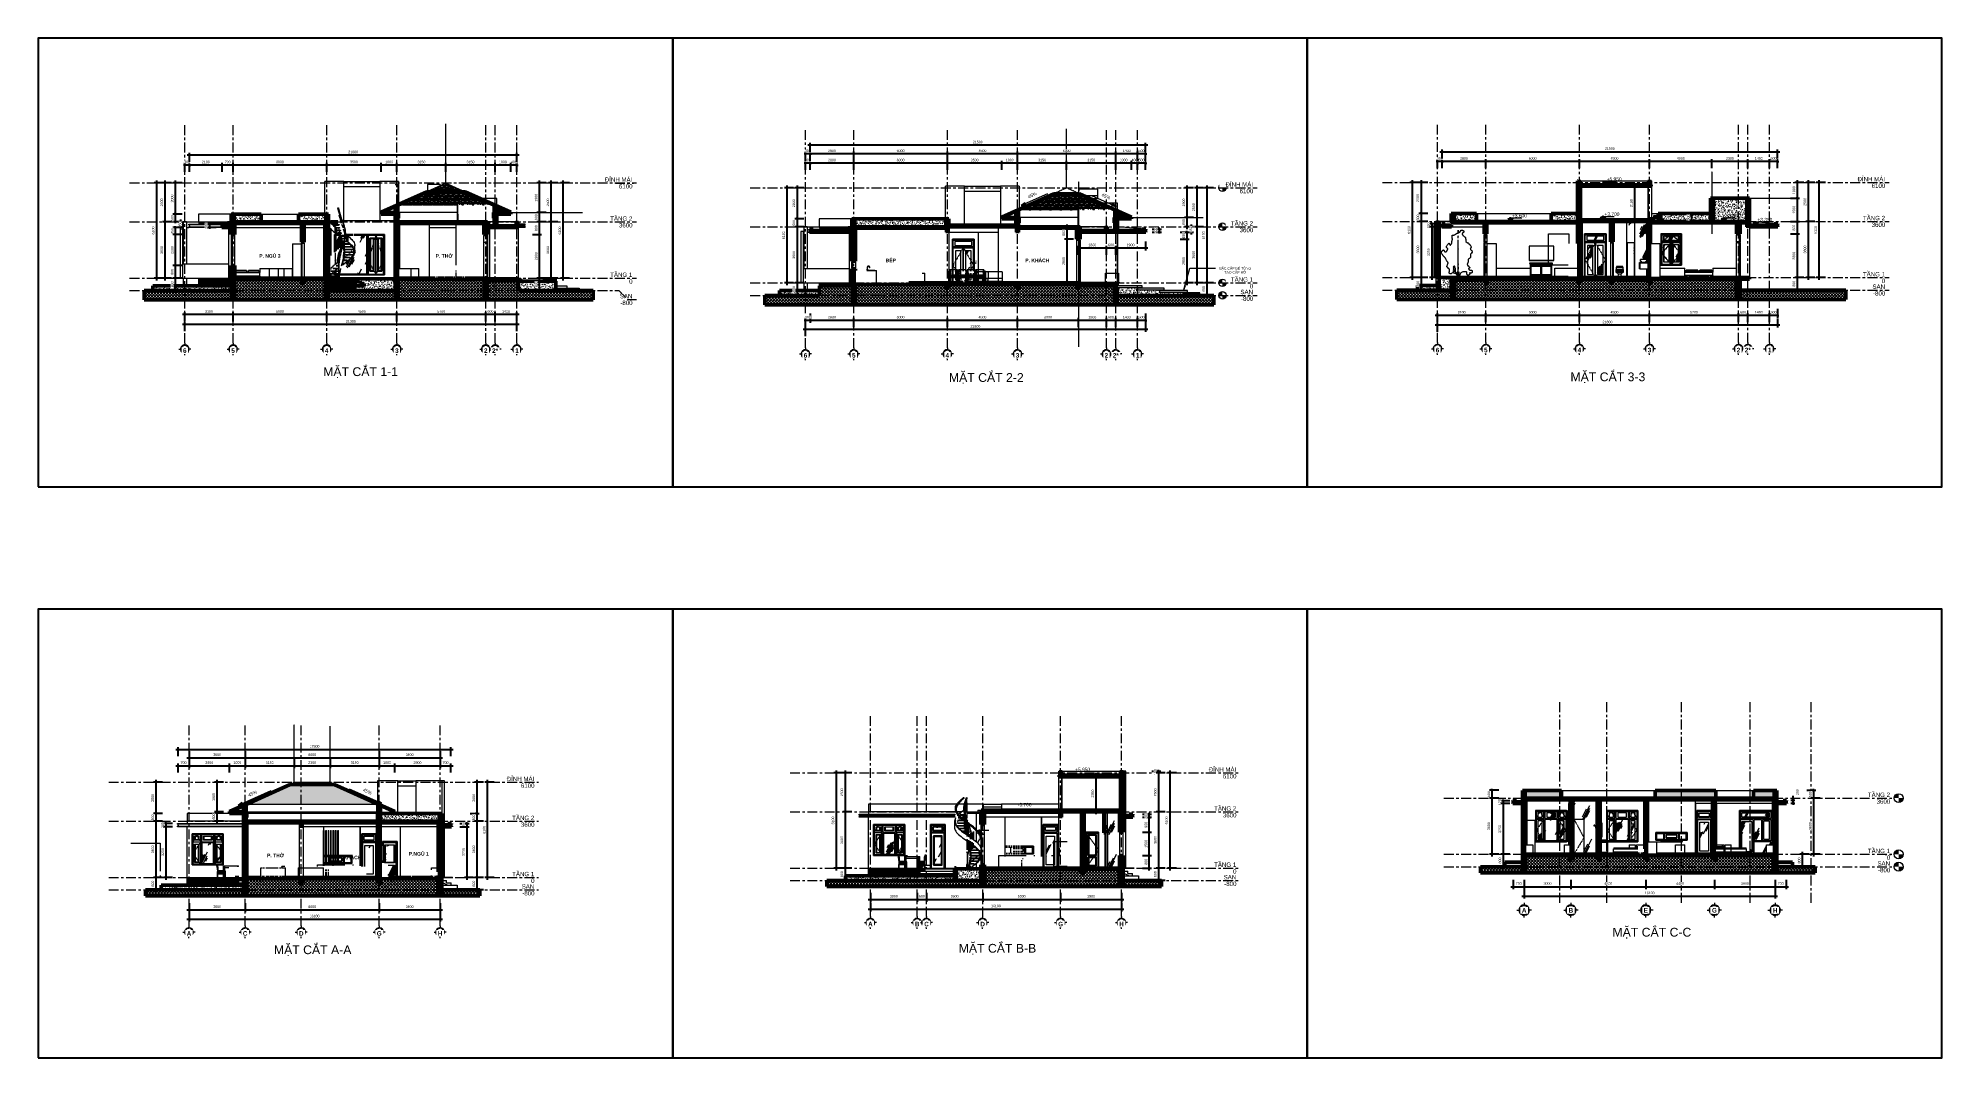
# Model space of a CAD drawing. Header units: millimetres. Extents: x 2164007 to 2324354, y -2513385 to -2308978.
# Drawn here: x 2201896 to 2323986, y -2513385 to -2447998 of the extents above; entities that cross this region are included whole.
import ezdxf

# ---------------------------------------------------------------- set-up
doc = ezdxf.new("R2010")
doc.units = ezdxf.units.MM
for name, pattern in [('Dash', [6.35, 3.175, -3.175]), ('Dash 1_16_', [3.175, 1.5875, -1.5875]), ('Grid Line', [22.225, 12.7, -3.175, 3.175, -3.175]), ('IMPORT-ACAD_ISO10W100 _2_', [6, 4, -1, 0, -1])]:
    doc.linetypes.add(name, pattern=pattern)
doc.layers.add('5', color=5, linetype='Continuous')
for name, color, linetype, lineweight in [('A-ANNO-DIMS', 211, 'Continuous', 9), ('A-AREA-IDEN', 2, 'Continuous', 9), ('A-DETL', 8, 'Continuous', 9), ('A-DETL-GENF', 8, 'Continuous', 9), ('A-DETL-THIN', 151, 'Continuous', 9), ('A-DETL-WIDE', 214, 'Continuous', 50), ('A-DOOR', 8, 'Continuous', 13), ('A-DOOR-HDLN', 31, 'Dash', 13), ('A-FLOR', 8, 'Continuous', 13), ('A-FLOR-HRAL', 8, 'Continuous', 9), ('A-FLOR-LEVL', 8, 'Continuous', 9), ('A-FLOR-MCUT', 8, 'Continuous', 13), ('A-FLOR-PATT', 8, 'Continuous', 13), ('A-GLAZ', 8, 'Continuous', 13), ('A-ROOF', 8, 'Continuous', 13), ('A-ROOF-PATT', 8, 'Continuous', 13), ('A-WALL', 113, 'Continuous', 20), ('A-WALL-PATT', 8, 'Continuous', 50), ('G-ANNO-DIMS', 111, 'Continuous', 9), ('G-ANNO-TEXT', 231, 'Continuous', 9), ('G-IMPT', 8, 'Continuous', 9), ('I-FURN', 8, 'Continuous', 9), ('L-PLNT', 71, 'Continuous', 9), ('P-SANR-FIXT', 6, 'Continuous', 9), ('Q-SPCQ', 91, 'Continuous', 9), ('S-BEAM', 8, 'Continuous', 9), ('S-COLS', 52, 'Continuous', 9), ('S-GRID', 8, 'Continuous', 9), ('S-GRID-IDEN', 8, 'Continuous', 9), ('S-STRS', 8, 'Continuous', 9)]:
    doc.layers.add(name, color=color, linetype=linetype, lineweight=lineweight)
doc.styles.add('Arial', font='arial.ttf', dxfattribs={"height": 175.652835})
doc.styles.add('Arial_1', font='arial.ttf', dxfattribs={"height": 162.282934})
doc.styles.add('Arial_2', font='arial.ttf', dxfattribs={"height": 468.40756})
doc.styles.add('Arial_3', font='arial.ttf', dxfattribs={"height": 177.035928})
doc.styles.add('Arial_4', font='arial.ttf', dxfattribs={"height": 175.652835})
doc.styles.add('Arial_B', font='arialbd.ttf', dxfattribs={"height": 190.266788})
doc.styles.add('Arial_B_1', font='arialbd.ttf', dxfattribs={"height": 253.68905})
doc.dimstyles.new('Dim_dai_ca_vu', dxfattribs={"dimscale": 304.8, "dimtxt": 165, "dimasz": 0.292969, "dimexe": 0.492126, "dimexo": 0.0625, "dimgap": 0.393701, "dimtad": 1, "dimdec": 0, "dimzin": 0, "dimdsep": 46, "dimtxsty": 'Arial_1', "dimblk1": 'OBLIQUE', "dimblk2": 'OBLIQUE', "dimsah": 1, "dimcen": 0.09, "dimdle": 0.492126, "dimadec": 0, "dimazin": 0, "dimtfac": 1, "dimtdec": 4, "dimtix": 1, "dimtmove": 0, "dimatfit": 3, "dimfxl": 0.984252, "dimfxlon": 1, "dimtvp": 1, "dimtfill": 1, "dimtolj": 1, "dimtzin": 0, "dimarcsym": 2})
doc.dimstyles.new('Dim_dai_ca_vu_1', dxfattribs={"dimscale": 304.8, "dimtxt": 165, "dimasz": 0.292969, "dimexe": 0.492126, "dimexo": 0.0625, "dimgap": 0.393701, "dimtad": 1, "dimdec": 0, "dimzin": 0, "dimdsep": 46, "dimtxsty": 'Arial_1', "dimblk1": 'OBLIQUE', "dimblk2": 'OBLIQUE', "dimsah": 1, "dimcen": 0.09, "dimdle": 0.492126, "dimadec": 0, "dimazin": 0, "dimtfac": 1, "dimtdec": 4, "dimtix": 1, "dimtmove": 0, "dimatfit": 3, "dimfxl": 0.984252, "dimfxlon": 1, "dimtvp": 1, "dimtfill": 1, "dimtolj": 1, "dimtzin": 0, "dimarcsym": 2})
pattern_1 = [(45, (2220126.95, -2499186), (-31.8198, 31.8198), [])]
pattern_2 = [(63.435, (4651.8, 2739.3), (-920.1, 2760.3), [1143, -685.8, 1143, -685.8, -1454.05]), (63.435, (4651.8, 2739.3), (-920.1, 2760.3), [-3657.6, 457.2, -996.85]), (63.435, (4594.7, 2796.4), (-920.1, 2760.3), [914.4, -1143, 685.8, -685.8, -1682.65]), (63.435, (4594.7, 2796.4), (-920.1, 2760.3), [-3429, 800.1, -882.55]), (63.435, (4594.7, 2968), (-920.1, 2760.3), [685.8, -1371.6, 457.2, -685.8, -1911.25]), (63.435, (4594.7, 2968), (-920.1, 2760.3), [-3200.4, 1028.7, -882.55]), (63.435, (4766.1, 2796.4), (-920.1, 2760.3), [685.8, -1371.6, 571.5, -2482.75]), (63.435, (4937.6, 2968), (-920.1, 2760.3), [342.9, -1714.5, 228.6, -2825.65]), (63.435, (4651.8, 3253.7), (-920.1, 2760.3), [228.6, -1714.5, 228.6, -914.4, -2025.55]), (63.435, (4651.8, 3253.7), (-920.1, 2760.3), [-3086.1, 571.5, -1454.05]), (63.435, (5680.5, 3082.2), (-920.1, 2760.3), [1143, -1714.5, 1371.6, -905.4]), (63.435, (5680.5, 2910.8), (-920.1, 2760.3), [1600.2, -1143, 1714.5, -676.8]), (63.435, (5794.8, 2968), (-920.1, 2760.3), [1828.8, -914.4, 1371.6, -996.85]), (63.435, (5966.3, 3139.3), (-920.1, 2760.3), [1143, -1600.2, 914.4, -1454.05]), (63.435, (5794.8, 3482.2), (-920.1, 2760.3), [571.5, -2286, 685.8, -1568.35]), (63.435, (6137.7, 3310.8), (-920.1, 2760.3), [457.2, -2286, 457.2, -1911.25])]
pattern_3 = [(58.997, (4651.8, 6036.2), (-920.1, 2296.7), [992.4, -595.44, 992.4, -1857.9]), (58.997, (4651.8, 6036.2), (-920.1, 2296.7), [-2580.24, -595.44, 396.96, -865.5]), (58.997, (4594.7, 6083.8), (-920.1, 2296.7), [793.92, -992.4, 595.44, -2056.4]), (58.997, (4594.7, 6083.8), (-920.1, 2296.7), [-2381.76, -595.44, 694.68, -766.27]), (58.997, (4594.7, 6226.4), (-920.1, 2296.7), [595.44, -1190.88, 396.96, -2254.87]), (58.997, (4594.7, 6226.4), (-920.1, 2296.7), [-2183.3, -595.44, 893.16, -766.27]), (58.997, (4766.1, 6083.8), (-920.1, 2296.7), [595.44, -1190.88, 496.2, -2155.63]), (58.997, (4937.6, 6226.4), (-920.1, 2296.7), [297.72, -1488.6, 198.48, -2453.35]), (58.997, (4651.8, 6464.2), (-920.1, 2296.7), [198.48, -1488.6, 198.48, -2552.6]), (58.997, (4651.8, 6464.2), (-920.1, 2296.7), [-1885.56, -793.92, 496.2, -1262.47]), (58.997, (5680.5, 6321.5), (-920.1, 2296.7), [992.4, -1488.6, 1190.88, -786.12]), (58.997, (5680.5, 6178.9), (-920.1, 2296.7), [1389.36, -992.4, 1488.6, -587.64]), (58.997, (5794.8, 6226.4), (-920.1, 2296.7), [1587.84, -793.92, 1190.88, -865.5]), (58.997, (5966.3, 6369.1), (-920.1, 2296.7), [992.4, -1389.36, 793.92, -1262.47]), (58.997, (5794.8, 6654.4), (-920.1, 2296.7), [496.2, -1984.8, 595.44, -1361.7]), (58.997, (6137.7, 6511.8), (-920.1, 2296.7), [396.96, -1984.8, 396.96, -1659.43])]
pattern_4 = [(0, (2220126.95, -2499186), (365.76, 91.44), [30.175, -244.145, 30.175, -244.145, -1463.04]), (0, (2220126.95, -2499186), (365.76, 91.44), [-548.64, 30.175, -518.465, 30.175, -244.145, -640.08]), (0, (2220126.95, -2499186), (365.76, 91.44), [-1371.6, 30.175, -152.705, 30.175, -427.025]), (120, (2220264.11, -2499140.28), (-262.0694, 271.03745), [30.175, -244.145, 30.175, -1707.185]), (120, (2220264.11, -2499140.28), (-262.0694, 271.03745), [-304.495, -244.145, 30.175, -518.465, -914.4]), (120, (2220264.11, -2499140.28), (-262.0694, 271.03745), [-1097.28, 30.175, -244.145, 30.175, -609.905]), (120, (2220264.11, -2499140.28), (-262.0694, 271.03745), [-1401.775, -152.705, 30.175, -427.025]), (240, (2220309.83, -2498957.4), (-103.6906, -362.47745), [30.175, -244.145, 30.175, -1707.185]), (240, (2220309.83, -2498957.4), (-103.6906, -362.47745), [-304.495, -244.145, 30.175, -518.465, -914.4]), (240, (2220309.83, -2498957.4), (-103.6906, -362.47745), [-1097.28, 30.175, -244.145, 30.175, -609.905]), (240, (2220309.83, -2498957.4), (-103.6906, -362.47745), [-1401.775, -152.705, 30.175, -427.025])]
pattern_5 = [(45, (2263822.95, -2498585), (-31.8198, 31.8198), [])]
pattern_6 = [(58.997, (4651.8, 4116.6), (-920.1, 2296.7), [992.4, -595.44, 992.4, -1857.9]), (58.997, (4651.8, 4116.6), (-920.1, 2296.7), [-2580.24, -595.44, 396.96, -865.5]), (58.997, (4594.7, 4164.2), (-920.1, 2296.7), [793.92, -992.4, 595.44, -2056.4]), (58.997, (4594.7, 4164.2), (-920.1, 2296.7), [-2381.76, -595.44, 694.68, -766.27]), (58.997, (4594.7, 4306.8), (-920.1, 2296.7), [595.44, -1190.88, 396.96, -2254.87]), (58.997, (4594.7, 4306.8), (-920.1, 2296.7), [-2183.3, -595.44, 893.16, -766.27]), (58.997, (4766.1, 4164.2), (-920.1, 2296.7), [595.44, -1190.88, 496.2, -2155.63]), (58.997, (4937.6, 4306.8), (-920.1, 2296.7), [297.72, -1488.6, 198.48, -2453.35]), (58.997, (4651.8, 4544.6), (-920.1, 2296.7), [198.48, -1488.6, 198.48, -2552.6]), (58.997, (4651.8, 4544.6), (-920.1, 2296.7), [-1885.56, -793.92, 496.2, -1262.47]), (58.997, (5680.5, 4402), (-920.1, 2296.7), [992.4, -1488.6, 1190.88, -786.12]), (58.997, (5680.5, 4259.3), (-920.1, 2296.7), [1389.36, -992.4, 1488.6, -587.64]), (58.997, (5794.8, 4306.8), (-920.1, 2296.7), [1587.84, -793.92, 1190.88, -865.5]), (58.997, (5966.3, 4449.5), (-920.1, 2296.7), [992.4, -1389.36, 793.92, -1262.47]), (58.997, (5794.8, 4734.8), (-920.1, 2296.7), [496.2, -1984.8, 595.44, -1361.7]), (58.997, (6137.7, 4592.1), (-920.1, 2296.7), [396.96, -1984.8, 396.96, -1659.43])]
pattern_7 = [(67.41, (1140.8, 2739.3), (-765.55, 2760.3), [1107.27, -664.36, 1107.27, -2072.96]), (67.41, (1140.8, 2739.3), (-765.55, 2760.3), [-2878.9, -664.36, 442.9, -965.7]), (67.41, (1093.3, 2796.4), (-765.55, 2760.3), [885.8, -1107.27, 664.36, -2294.4]), (67.41, (1093.3, 2796.4), (-765.55, 2760.3), [-2657.45, -664.36, 775.1, -854.97]), (67.41, (1093.3, 2967.9), (-765.55, 2760.3), [664.36, -1328.73, 442.9, -2515.87]), (67.41, (1093.3, 2967.9), (-765.55, 2760.3), [-2436, -664.36, 996.54, -854.97]), (67.41, (1236, 2796.4), (-765.55, 2760.3), [664.36, -1328.73, 553.64, -2405.15]), (67.41, (1378.6, 2967.9), (-765.55, 2760.3), [332.2, -1660.9, 221.45, -2737.33]), (67.41, (1140.8, 3253.7), (-765.55, 2760.3), [221.45, -1660.9, 221.45, -2848.05]), (67.41, (1140.8, 3253.7), (-765.55, 2760.3), [-2103.8, -885.8, 553.64, -1408.6]), (67.41, (1996.8, 3082.2), (-765.55, 2760.3), [1107.27, -1660.9, 1328.73, -877.1]), (67.41, (1996.8, 2910.8), (-765.55, 2760.3), [1550.2, -1107.27, 1660.9, -655.66]), (67.41, (2091.9, 2967.9), (-765.55, 2760.3), [1771.64, -885.8, 1328.73, -965.7]), (67.41, (2234.5, 3139.3), (-765.55, 2760.3), [1107.27, -1550.2, 885.8, -1408.6]), (67.41, (2091.9, 3482.2), (-765.55, 2760.3), [553.64, -2214.55, 664.36, -1519.33]), (67.41, (2377.2, 3310.8), (-765.55, 2760.3), [442.9, -2214.55, 442.9, -1851.5])]
pattern_8 = [(0, (2263822.95, -2498585), (365.76, 91.44), [30.175, -244.145, 30.175, -244.145, -1463.04]), (0, (2263822.95, -2498585), (365.76, 91.44), [-548.64, 30.175, -518.465, 30.175, -244.145, -640.08]), (0, (2263822.95, -2498585), (365.76, 91.44), [-1371.6, 30.175, -152.705, 30.175, -427.025]), (120, (2263960.11, -2498539.28), (-262.0694, 271.03745), [30.175, -244.145, 30.175, -1707.185]), (120, (2263960.11, -2498539.28), (-262.0694, 271.03745), [-304.495, -244.145, 30.175, -518.465, -914.4]), (120, (2263960.11, -2498539.28), (-262.0694, 271.03745), [-1097.28, 30.175, -244.145, 30.175, -609.905]), (120, (2263960.11, -2498539.28), (-262.0694, 271.03745), [-1401.775, -152.705, 30.175, -427.025]), (240, (2264005.83, -2498356.4), (-103.6906, -362.47745), [30.175, -244.145, 30.175, -1707.185]), (240, (2264005.83, -2498356.4), (-103.6906, -362.47745), [-304.495, -244.145, 30.175, -518.465, -914.4]), (240, (2264005.83, -2498356.4), (-103.6906, -362.47745), [-1097.28, 30.175, -244.145, 30.175, -609.905]), (240, (2264005.83, -2498356.4), (-103.6906, -362.47745), [-1401.775, -152.705, 30.175, -427.025])]
pattern_9 = [(45, (2305746.95, -2497704.086), (-31.8198, 31.8198), [])]
pattern_10 = [(0, (2305746.95, -2497704.09), (365.76, 91.44), [30.175, -244.145, 30.175, -244.145, -1463.04]), (0, (2305746.95, -2497704.09), (365.76, 91.44), [-548.64, 30.175, -518.465, 30.175, -244.145, -640.08]), (0, (2305746.95, -2497704.09), (365.76, 91.44), [-1371.6, 30.175, -152.705, 30.175, -427.025]), (120, (2305884.11, -2497658.37), (-262.0694, 271.03745), [30.175, -244.145, 30.175, -1707.185]), (120, (2305884.11, -2497658.37), (-262.0694, 271.03745), [-304.495, -244.145, 30.175, -518.465, -914.4]), (120, (2305884.11, -2497658.37), (-262.0694, 271.03745), [-1097.28, 30.175, -244.145, 30.175, -609.905]), (120, (2305884.11, -2497658.37), (-262.0694, 271.03745), [-1401.775, -152.705, 30.175, -427.025]), (240, (2305929.83, -2497475.49), (-103.6906, -362.47745), [30.175, -244.145, 30.175, -1707.185]), (240, (2305929.83, -2497475.49), (-103.6906, -362.47745), [-304.495, -244.145, 30.175, -518.465, -914.4]), (240, (2305929.83, -2497475.49), (-103.6906, -362.47745), [-1097.28, 30.175, -244.145, 30.175, -609.905]), (240, (2305929.83, -2497475.49), (-103.6906, -362.47745), [-1401.775, -152.705, 30.175, -427.025])]
pattern_11 = [(45, (2224097.583, -2460935.895), (-31.8198, 31.8198), [])]
pattern_12 = [(63.435, (1707.2, 2564.3), (-920.1, 2760.3), [1143, -685.8, 1143, -685.8, -1454.05]), (63.435, (1707.2, 2564.3), (-920.1, 2760.3), [-3657.6, 457.2, -996.85]), (63.435, (1650, 2621.4), (-920.1, 2760.3), [914.4, -1143, 685.8, -685.8, -1682.65]), (63.435, (1650, 2621.4), (-920.1, 2760.3), [-3429, 800.1, -882.55]), (63.435, (1650, 2793), (-920.1, 2760.3), [685.8, -1371.6, 457.2, -685.8, -1911.25]), (63.435, (1650, 2793), (-920.1, 2760.3), [-3200.4, 1028.7, -882.55]), (63.435, (1821.5, 2621.4), (-920.1, 2760.3), [685.8, -1371.6, 571.5, -2482.75]), (63.435, (1993, 2793), (-920.1, 2760.3), [342.9, -1714.5, 228.6, -2825.65]), (63.435, (1707.2, 3078.7), (-920.1, 2760.3), [228.6, -1714.5, 228.6, -914.4, -2025.55]), (63.435, (1707.2, 3078.7), (-920.1, 2760.3), [-3086.1, 571.5, -1454.05]), (63.435, (2736, 2907.2), (-920.1, 2760.3), [1143, -1714.5, 1371.6, -905.4]), (63.435, (2736, 2735.8), (-920.1, 2760.3), [1600.2, -1143, 1714.5, -676.8]), (63.435, (2850.2, 2793), (-920.1, 2760.3), [1828.8, -914.4, 1371.6, -996.85]), (63.435, (3021.7, 2964.3), (-920.1, 2760.3), [1143, -1600.2, 914.4, -1454.05]), (63.435, (2850.2, 3307.2), (-920.1, 2760.3), [571.5, -2286, 685.8, -1568.35]), (63.435, (3193.1, 3135.8), (-920.1, 2760.3), [457.2, -2286, 457.2, -1911.25])]
pattern_13 = [(0, (2224097.58, -2460935.895), (365.76, 91.44), [30.175, -244.145, 30.175, -244.145, -1463.04]), (0, (2224097.58, -2460935.895), (365.76, 91.44), [-548.64, 30.175, -518.465, 30.175, -244.145, -640.08]), (0, (2224097.58, -2460935.895), (365.76, 91.44), [-1371.6, 30.175, -152.705, 30.175, -427.025]), (120, (2224234.74, -2460890.175), (-262.06936, 271.03745), [30.175, -244.145, 30.175, -1707.185]), (120, (2224234.74, -2460890.175), (-262.06936, 271.03745), [-304.495, -244.145, 30.175, -518.465, -914.4]), (120, (2224234.74, -2460890.175), (-262.06936, 271.03745), [-1097.28, 30.175, -244.145, 30.175, -609.905]), (120, (2224234.74, -2460890.175), (-262.06936, 271.03745), [-1401.775, -152.705, 30.175, -427.025]), (240, (2224280.46, -2460707.295), (-103.69064, -362.47745), [30.175, -244.145, 30.175, -1707.185]), (240, (2224280.46, -2460707.295), (-103.69064, -362.47745), [-304.495, -244.145, 30.175, -518.465, -914.4]), (240, (2224280.46, -2460707.295), (-103.69064, -362.47745), [-1097.28, 30.175, -244.145, 30.175, -609.905]), (240, (2224280.46, -2460707.295), (-103.69064, -362.47745), [-1401.775, -152.705, 30.175, -427.025])]
pattern_14 = [(45, (2224097.58, -2460935.9), (-190.794, 190.794), [])]
pattern_15 = [(0, (2235061.567, -2464165.575), (0, 50.8), []), (90, (2235061.57, -2464165.57), (-203.2, 203.2), [50.8, -711.2]), (90, (2235366.37, -2464063.97), (-203.2, 203.2), [50.8, -711.2])]
pattern_16 = [(45, (2263899.583, -2461242), (-31.8198, 31.8198), [])]
pattern_17 = [(0, (2263899.58, -2461242), (365.76, 91.44), [30.175, -244.145, 30.175, -244.145, -1463.04]), (0, (2263899.58, -2461242), (365.76, 91.44), [-548.64, 30.175, -518.465, 30.175, -244.145, -640.08]), (0, (2263899.58, -2461242), (365.76, 91.44), [-1371.6, 30.175, -152.705, 30.175, -427.025]), (120, (2264036.74, -2461196.28), (-262.06936, 271.03745), [30.175, -244.145, 30.175, -1707.185]), (120, (2264036.74, -2461196.28), (-262.06936, 271.03745), [-304.495, -244.145, 30.175, -518.465, -914.4]), (120, (2264036.74, -2461196.28), (-262.06936, 271.03745), [-1097.28, 30.175, -244.145, 30.175, -609.905]), (120, (2264036.74, -2461196.28), (-262.06936, 271.03745), [-1401.775, -152.705, 30.175, -427.025]), (240, (2264082.46, -2461013.4), (-103.69064, -362.47745), [30.175, -244.145, 30.175, -1707.185]), (240, (2264082.46, -2461013.4), (-103.69064, -362.47745), [-304.495, -244.145, 30.175, -518.465, -914.4]), (240, (2264082.46, -2461013.4), (-103.69064, -362.47745), [-1097.28, 30.175, -244.145, 30.175, -609.905]), (240, (2264082.46, -2461013.4), (-103.69064, -362.47745), [-1401.775, -152.705, 30.175, -427.025])]
pattern_18 = [(45, (2304430.583, -2460902), (-31.8198, 31.8198), [])]
pattern_19 = [(70.53, (2304610.9, -2460787.7), (-650.6, 2760.3), [1084.35, -650.6, 1084.35, -2030.04]), (70.53, (2304610.9, -2460787.7), (-650.6, 2760.3), [-2819.3, -650.6, 433.74, -945.7]), (70.53, (2304570.5, -2460730.5), (-650.6, 2760.3), [867.5, -1084.35, 650.6, -2246.9]), (70.53, (2304570.5, -2460730.5), (-650.6, 2760.3), [-2602.43, -650.6, 759.04, -837.26]), (70.53, (2304570.5, -2460559.1), (-650.6, 2760.3), [650.6, -1301.2, 433.74, -2463.8]), (70.53, (2304570.5, -2460559.1), (-650.6, 2760.3), [-2385.56, -650.6, 975.9, -837.26]), (70.53, (2304691.7, -2460730.5), (-650.6, 2760.3), [650.6, -1301.2, 542.17, -2355.34]), (70.53, (2304813, -2460559.1), (-650.6, 2760.3), [325.3, -1626.5, 216.87, -2680.65]), (70.53, (2304610.9, -2460273.4), (-650.6, 2760.3), [216.87, -1626.5, 216.87, -2789.1]), (70.53, (2304610.9, -2460273.4), (-650.6, 2760.3), [-2060.26, -867.48, 542.17, -1379.43]), (70.53, (2305338.3, -2460444.8), (-650.6, 2760.3), [1084.35, -1626.5, 1301.2, -858.95]), (70.53, (2305338.3, -2460616.2), (-650.6, 2760.3), [1518.1, -1084.35, 1626.5, -642.1]), (70.53, (2305419.1, -2460559.1), (-650.6, 2760.3), [1734.95, -867.48, 1301.2, -945.7]), (70.53, (2305540.3, -2460387.6), (-650.6, 2760.3), [1084.35, -1518.1, 867.48, -1379.43]), (70.53, (2305419.1, -2460044.8), (-650.6, 2760.3), [542.17, -2168.7, 650.6, -1487.87]), (70.53, (2305661.6, -2460216.2), (-650.6, 2760.3), [433.74, -2168.7, 433.74, -1813.17])]
pattern_20 = [(45, (2304430.58, -2460902), (-190.7937, 190.7937), [])]
pattern_21 = [(0, (2304430.58, -2460902), (365.76, 91.44), [30.175, -244.145, 30.175, -244.145, -1463.04]), (0, (2304430.58, -2460902), (365.76, 91.44), [-548.64, 30.175, -518.465, 30.175, -244.145, -640.08]), (0, (2304430.58, -2460902), (365.76, 91.44), [-1371.6, 30.175, -152.705, 30.175, -427.025]), (120, (2304567.74, -2460856.28), (-262.06936, 271.03745), [30.175, -244.145, 30.175, -1707.185]), (120, (2304567.74, -2460856.28), (-262.06936, 271.03745), [-304.495, -244.145, 30.175, -518.465, -914.4]), (120, (2304567.74, -2460856.28), (-262.06936, 271.03745), [-1097.28, 30.175, -244.145, 30.175, -609.905]), (120, (2304567.74, -2460856.28), (-262.06936, 271.03745), [-1401.775, -152.705, 30.175, -427.025]), (240, (2304613.46, -2460673.4), (-103.69064, -362.47745), [30.175, -244.145, 30.175, -1707.185]), (240, (2304613.46, -2460673.4), (-103.69064, -362.47745), [-304.495, -244.145, 30.175, -518.465, -914.4]), (240, (2304613.46, -2460673.4), (-103.69064, -362.47745), [-1097.28, 30.175, -244.145, 30.175, -609.905]), (240, (2304613.46, -2460673.4), (-103.69064, -362.47745), [-1401.775, -152.705, 30.175, -427.025])]

msp = doc.modelspace()

# ---------------------------------------------------------------- texts
at = {"layer": 'A-AREA-IDEN', "char_height": 228.32, "attachment_point": 2, "line_spacing_factor": 0.938532, "style": 'Arial_B_1'}
for s, insert, width in [('P. NGỦ 3', (2216759.9, -2461851.1), 1533.6), ('P. THỜ', (2227937.4, -2461851.1), 1212.3), ('BẾP', (2256580.8, -2462138.6), 758.7), ('ĂN', (2261853.8, -2462254.5), 526.5), ('P. KHÁCH', (2265972.9, -2462138.6), 1738.8), ('P. THỜ', (2217124.2, -2500291.4), 1212.3), ('P. KHÁCH', (2221857, -2500419.8), 1738.8), ('P.NGỦ 1', (2226306.2, -2500186), 1431)]:
    msp.add_mtext(s, dxfattribs=dict(at, insert=insert, width=width))
at = {"layer": 'G-ANNO-DIMS', "char_height": 221.29, "width": 1136.7, "attachment_point": 1, "line_spacing_factor": 0.938532, "style": 'Arial_3'}
for s, insert in [('+3.600', (2296417, -2459274.6)), ('+3.700', (2302351.1, -2459174.6)), ('+3.600', (2310115.2, -2459274.6)), ('+3.350', (2312150.8, -2459524.6)), ('+3.700', (2264654.4, -2497032.6))]:
    msp.add_mtext(s, dxfattribs=dict(at, insert=insert))

# ---------------------------------------------------------------- blocks, each defined once
blk = doc.blocks.new('Furniture 1 - Furniture 3-1054465-MC A-A')
at = {"layer": 'I-FURN'}
for p, q in [((2874, 611), (4489, 611)), ((2874, 611), (2874, 20)), ((4489, 20), (2874, 20)), ((4489, 20), (4489, 611))]:
    blk.add_line(p, q, dxfattribs=at)
blk = doc.blocks.new('4 - Sofa 2 cho-V1-MC A-A')
at = {"layer": 'I-FURN'}
for p, q in [((2012, 700), (1831, 700)), ((1831, 679), (1831, 611)), ((2413, 20), (2413, 0)), ((2413, 20), (2413, 0)), ((2415, 100), (2415, 100)), ((2426, 84), (2426, 84)), ((2448, 0), (2448, 20))]:
    blk.add_line(p, q, dxfattribs=at)
blk.add_ellipse((1831, 675), major_axis=(0, 25), ratio=0.0001665, start_param=4.8869219, end_param=6.2831853, dxfattribs=at)
blk = doc.blocks.new('M_Sink Kitchen-Triple - 1100 x 535mm-319208-MC A-A')
at = {"layer": 'P-SANR-FIXT'}
for p, q in [((4372, 813), (5472, 813)), ((4372, 800), (4372, 813)), ((4796, 876), (4796, 813)), ((4796, 876), (4847, 876)), ((4847, 813), (4847, 876)), ((4909, 838), (4909, 813)), ((4909, 838), (4934, 838)), ((4912, 1000), (4912, 838)), ((4912, 1000), (4912, 965)), ((4922, 965), (4912, 965)), ((4931, 965), (4922, 965)), ((4931, 838), (4931, 1000)), ((4931, 965), (4931, 1000)), ((4934, 813), (4934, 838)), ((4996, 876), (4996, 813)), ((4996, 876), (5047, 876)), ((5047, 813), (5047, 876)), ((5472, 800), (5472, 813))]:
    blk.add_line(p, q, dxfattribs=at)
at = {"layer": 'P-SANR-FIXT', "flags": 128}
for points in [[(4912, 1064), (4912, 1064), (4912, 1064), (4912, 1065), (4912, 1065), (4912, 1065), (4912, 1066), (4913, 1066), (4913, 1067), (4913, 1067), (4913, 1067), (4913, 1068), (4913, 1068), (4913, 1068), (4914, 1069), (4914, 1069), (4914, 1069), (4914, 1070), (4915, 1070), (4915, 1070), (4915, 1070), (4915, 1071), (4916, 1071), (4916, 1071), (4916, 1071), (4917, 1072), (4917, 1072), (4917, 1072), (4918, 1072), (4918, 1072), (4918, 1072), (4919, 1073), (4919, 1073), (4919, 1073), (4920, 1073), (4920, 1073), (4920, 1073), (4921, 1073), (4921, 1073), (4922, 1073), (4922, 1073)], [(4912, 1062), (4912, 1062), (4912, 1063), (4912, 1063), (4912, 1063), (4912, 1063), (4912, 1064), (4912, 1064)], [(4912, 1064), (4912, 1063), (4912, 1063), (4912, 1063), (4912, 1063), (4912, 1062), (4912, 1062), (4912, 1061), (4912, 1060), (4912, 1059), (4912, 1059), (4912, 1057), (4912, 1056), (4912, 1055), (4912, 1054), (4912, 1052), (4912, 1051), (4912, 1049), (4912, 1048), (4912, 1046), (4912, 1044), (4912, 1042), (4912, 1040), (4912, 1038), (4912, 1036), (4912, 1034), (4912, 1032), (4912, 1030), (4912, 1028), (4912, 1025), (4912, 1023), (4912, 1021), (4912, 1018), (4912, 1016), (4912, 1013), (4912, 1011), (4912, 1008), (4912, 1006), (4912, 1003), (4912, 1001), (4912, 1000)], [(4912, 1000), (4912, 1003), (4912, 1005), (4912, 1008), (4912, 1010), (4912, 1013), (4912, 1015), (4912, 1018), (4912, 1020), (4912, 1022), (4912, 1025), (4912, 1027), (4912, 1029), (4912, 1032), (4912, 1034), (4912, 1036), (4912, 1038), (4912, 1040), (4912, 1042), (4912, 1044), (4912, 1046), (4912, 1047), (4912, 1049), (4912, 1051), (4912, 1052), (4912, 1053), (4912, 1055), (4912, 1056), (4912, 1057), (4912, 1058), (4912, 1059)], [(4922, 1073), (4922, 1073), (4922, 1073), (4923, 1073), (4923, 1073), (4924, 1073), (4924, 1073), (4924, 1073), (4925, 1073), (4925, 1072), (4925, 1072), (4926, 1072), (4926, 1072), (4926, 1072), (4927, 1072), (4927, 1071), (4927, 1071), (4928, 1071), (4928, 1071), (4928, 1070), (4929, 1070), (4929, 1070), (4929, 1070), (4929, 1069), (4930, 1069), (4930, 1069), (4930, 1068), (4930, 1068), (4930, 1068), (4930, 1067), (4931, 1067), (4931, 1067), (4931, 1066), (4931, 1066), (4931, 1066), (4931, 1065), (4931, 1065), (4931, 1064), (4931, 1064), (4931, 1064), (4931, 1064)], [(4931, 1064), (4931, 1063), (4931, 1063), (4931, 1063), (4931, 1063), (4931, 1062), (4931, 1062), (4931, 1061)], [(4931, 1000), (4931, 1003), (4931, 1005), (4931, 1008), (4931, 1010), (4931, 1013), (4931, 1015), (4931, 1018), (4931, 1020), (4931, 1022), (4931, 1025), (4931, 1027), (4931, 1029), (4931, 1032), (4931, 1034), (4931, 1036), (4931, 1038), (4931, 1040), (4931, 1042), (4931, 1044), (4931, 1046), (4931, 1047), (4931, 1049), (4931, 1051), (4931, 1052), (4931, 1053), (4931, 1055), (4931, 1056), (4931, 1057), (4931, 1058), (4931, 1059), (4931, 1060), (4931, 1061), (4931, 1062), (4931, 1062), (4931, 1063), (4931, 1063), (4931, 1063), (4931, 1063), (4931, 1064), (4931, 1064)], [(4931, 1059), (4931, 1059), (4931, 1057), (4931, 1056), (4931, 1055), (4931, 1054), (4931, 1052), (4931, 1051), (4931, 1049), (4931, 1048), (4931, 1046), (4931, 1044), (4931, 1042), (4931, 1040), (4931, 1038), (4931, 1036), (4931, 1034), (4931, 1032), (4931, 1030), (4931, 1028), (4931, 1025), (4931, 1023), (4931, 1021), (4931, 1018), (4931, 1016), (4931, 1013), (4931, 1011), (4931, 1008), (4931, 1006), (4931, 1003), (4931, 1001), (4931, 1000)]]:
    blk.add_lwpolyline(points, dxfattribs=at)
blk = doc.blocks.new('Furniture 22 - Furniture 3-1054481-MC A-A')
at = {"layer": 'I-FURN'}
for p, q in [((4111, 800), (5854, 800)), ((4111, 700), (4111, 800)), ((4111, 0), (4111, 20)), ((6359, 800), (6414, 800)), ((6919, 800), (6974, 800))]:
    blk.add_line(p, q, dxfattribs=at)
blk = doc.blocks.new('Furniture 23 - Furniture 3-1054512-mc a-a')
at = {"layer": 'I-FURN'}
for p, q in [((-7853, 2189), (-5968, 2189)), ((-5968, 2189), (-5968, 406)), ((-5968, 127), (-5968, 0))]:
    blk.add_line(p, q, dxfattribs=at)
blk = doc.blocks.new('Furniture 24 - Furniture 3-1054524-mc a-a')
at = {"layer": 'I-FURN'}
for p, q in [((11423, 611), (11856, 611)), ((11423, 483), (11423, 611)), ((11423, 20), (11423, 127)), ((11531, 20), (11423, 20)), ((11856, 20), (11607, 20))]:
    blk.add_line(p, q, dxfattribs=at)
blk = doc.blocks.new('dining_table_and_chair6 ghe  - dining_table_and_chair6 ghe -380030-mc a-a')
at = {"layer": 'I-FURN'}
for p, q in [((-2313, 829), (-2362, 829)), ((-2314, 354), (-2333, 0)), ((-2314, 354), (-2333, 0)), ((-2307, 480), (-2332, 0)), ((-2312, 404), (-2314, 354)), ((-2308, 479), (-2312, 404)), ((-2308, 479), (-2312, 404)), ((-2283, 0), (-2258, 479)), ((-2271, 226), (-1913, 226)), ((-1913, 266), (-2269, 266)), ((-2262, 404), (-2264, 354)), ((-2264, 354), (-1913, 354)), ((-1913, 404), (-2262, 404)), ((-1913, 422), (-2261, 422)), ((-1913, 740), (-963, 740)), ((-1913, 715), (-1913, 740)), ((-1913, 715), (-1838, 715)), ((-1913, 0), (-1913, 715)), ((-963, 715), (-1913, 715)), ((-1838, 0), (-1838, 715)), ((-1569, 615), (-1838, 615)), ((-1792, 404), (-1838, 404)), ((-1792, 0), (-1792, 404)), ((-1152, 100), (-1152, 0)), ((-1102, 0), (-1102, 100)), ((-1038, 715), (-963, 715)), ((-1038, 700), (-1038, 715)), ((-1038, 0), (-1038, 100)), ((-963, 715), (-963, 740)), ((-963, 700), (-963, 715)), ((-963, 0), (-963, 100)), ((-661, 20), (-660, 0)), ((-581, 829), (-630, 829)), ((-611, 0), (-612, 20)), ((-610, 0), (-611, 20)), ((-610, 0), (-611, 20))]:
    blk.add_line(p, q, dxfattribs=at)
for centre, start, end in [((-3161, 524), 358.1579, 20.89225), ((-3161, 524), 15.06037, 20.89225), ((-3161, 524), 15.06037, 20.89225), ((-3161, 524), 357, 20.86791), ((-3161, 524), 9.22804, 13.12098), ((-3161, 524), 9.22804, 13.12098), ((-3111, 524), 15.05991, 20.89225), ((-3111, 524), 357, 20.89225), ((-3161, 524), 3.39519, 6.90397), ((-3161, 524), 3.39519, 6.90397), ((-3161, 524), 357, 0.90901), ((-3161, 524), 357, 0.90901), ((-3111, 524), 9.22719, 13.12131), ((-3111, 524), 3.39401, 6.90456), ((-3111, 524), 358.1579, 0.90984), ((168, 524), 159.10775, 168.11118), ((168, 524), 166.87869, 168.11281), ((168, 524), 159.10775, 164.94009), ((218, 524), 159.13209, 168.13448), ((218, 524), 159.10775, 168.11281), ((218, 524), 166.87902, 168.11118), ((218, 524), 166.87902, 168.11118), ((218, 524), 159.10775, 164.93963), ((218, 524), 159.10775, 164.93963)]:
    blk.add_arc(centre, 855, start, end, dxfattribs=at)
blk = doc.blocks.new('Floors 1 - Floors 1-1058097-mc a-a')
at = {"layer": 'A-FLOR'}
for p, q in [((4481, 3000), (4499, 3000)), ((4481, 3000), (4481, 740)), ((4499, 3000), (4517, 3000)), ((4499, 740), (4499, 3000)), ((4517, 3000), (4535, 3000)), ((4517, 740), (4517, 3000)), ((4535, 740), (4535, 3000)), ((4635, 3000), (4653, 3000)), ((4635, 3000), (4635, 829)), ((4653, 3000), (4671, 3000)), ((4653, 829), (4653, 3000)), ((4671, 3000), (4689, 3000)), ((4671, 829), (4671, 3000)), ((4689, 829), (4689, 3000)), ((4789, 3000), (4807, 3000)), ((4789, 3000), (4789, 829)), ((4807, 3000), (4825, 3000)), ((4807, 829), (4807, 3000)), ((4825, 3000), (4843, 3000)), ((4825, 829), (4825, 3000)), ((4843, 829), (4843, 3000)), ((4943, 3000), (4961, 3000)), ((4943, 3000), (4943, 829)), ((4961, 3000), (4979, 3000)), ((4961, 829), (4961, 3000)), ((4979, 3000), (4997, 3000)), ((4979, 829), (4979, 3000)), ((4997, 829), (4997, 3000)), ((5097, 3000), (5115, 3000)), ((5097, 3000), (5097, 740)), ((5115, 3000), (5133, 3000)), ((5115, 740), (5115, 3000)), ((5133, 3000), (5151, 3000)), ((5133, 829), (5133, 3000)), ((5151, 829), (5151, 3000)), ((5251, 3000), (5269, 3000)), ((5251, 3000), (5251, 829)), ((5269, 3000), (5287, 3000)), ((5269, 829), (5269, 3000)), ((5287, 3000), (5305, 3000)), ((5287, 829), (5287, 3000)), ((5305, 829), (5305, 3000)), ((5405, 3000), (5423, 3000)), ((5405, 3000), (5405, 829)), ((5423, 3000), (5441, 3000)), ((5423, 829), (5423, 3000)), ((5441, 3000), (5459, 3000)), ((5441, 829), (5441, 3000)), ((5459, 829), (5459, 3000)), ((4635, 497), (4635, 422)), ((4635, 354), (4635, 0)), ((4653, 422), (4653, 497)), ((4653, 0), (4653, 354)), ((4671, 422), (4671, 497)), ((4671, 0), (4671, 354)), ((4689, 422), (4689, 497)), ((4689, 0), (4689, 354)), ((4789, 497), (4789, 422)), ((4789, 354), (4789, 0)), ((4807, 422), (4807, 497)), ((4807, 0), (4807, 354)), ((4825, 0), (4825, 100)), ((4843, 0), (4843, 100)), ((4943, 100), (4943, 0)), ((4961, 0), (4961, 100)), ((4979, 0), (4979, 100)), ((4997, 0), (4997, 100)), ((5097, 100), (5097, 0)), ((5115, 0), (5115, 100)), ((5251, 100), (5251, 0)), ((5269, 0), (5269, 100)), ((5287, 0), (5287, 100)), ((5305, 0), (5305, 100)), ((5441, 0), (5441, 20)), ((5459, 0), (5459, 20))]:
    blk.add_line(p, q, dxfattribs=at)
blk = doc.blocks.new('CUADI XINFA 65X940X2300 - D2-1092060-mc a-a')
at = {"layer": 'A-DOOR', "lineweight": 9}
h = blk.add_hatch(dxfattribs=at)
h.set_pattern_fill('FP_5', color=256, style=0, pattern_type=2)
h.set_pattern_definition([(54.736, (4651.8, 454.4), (-306.7, 2819.3), [885.36, -531.2, 885.36, -1657.52]), (54.736, (4651.8, 454.4), (-306.7, 2819.3), [-2301.95, -531.2, 354.15, -772.16]), (54.736, (4594.7, 494.8), (-306.7, 2819.3), [708.3, -885.36, 531.2, -1834.6]), (54.736, (4594.7, 494.8), (-306.7, 2819.3), [-2124.87, -531.2, 619.75, -683.6]), (54.736, (4594.7, 616), (-306.7, 2819.3), [531.2, -1062.44, 354.15, -2011.67]), (54.736, (4594.7, 616), (-306.7, 2819.3), [-1947.8, -531.2, 796.83, -683.6]), (54.736, (4766.1, 494.8), (-306.7, 2819.3), [531.2, -1062.44, 442.7, -1923.13]), (54.736, (4937.6, 616), (-306.7, 2819.3), [265.6, -1328.05, 177.07, -2188.74]), (54.736, (4651.8, 818.1), (-306.7, 2819.3), [177.07, -1328.05, 177.07, -2277.28]), (54.736, (4651.8, 818.1), (-306.7, 2819.3), [-1682.2, -708.3, 442.7, -1126.3]), (54.736, (5680.5, 696.9), (-306.7, 2819.3), [885.36, -1328.05, 1062.44, -701.33]), (54.736, (5680.5, 575.6), (-306.7, 2819.3), [1239.5, -885.36, 1328.05, -524.26]), (54.736, (5794.8, 616), (-306.7, 2819.3), [1416.6, -708.3, 1062.44, -772.16]), (54.736, (5966.3, 737.3), (-306.7, 2819.3), [885.36, -1239.5, 708.3, -1126.3]), (54.736, (5794.8, 979.8), (-306.7, 2819.3), [442.7, -1770.73, 531.2, -1214.84]), (54.736, (6137.7, 858.5), (-306.7, 2819.3), [354.15, -1770.73, 354.15, -1480.45])])
h.paths.add_polyline_path([(8524, 2065), (9026, 2065), (9056, 2095), (8416, 2095), (8446, 2065)], flags=0)
h = blk.add_hatch(dxfattribs=at)
h.set_pattern_fill('FP_2', color=256, style=0, pattern_type=2)
h.set_pattern_definition(pattern_2)
h.paths.add_polyline_path([(9026, 970), (9026, 2065), (8446, 2065), (8446, 970), (8746, 970)], flags=0)
h = blk.add_hatch(dxfattribs=at)
h.set_pattern_fill('FP_4', color=256, style=0, pattern_type=2)
h.set_pattern_definition([(54.736, (4651.8, -198), (-306.7, 2819.3), [885.36, -531.2, 885.36, -1657.52]), (54.736, (4651.8, -198), (-306.7, 2819.3), [-2301.95, -531.2, 354.15, -772.16]), (54.736, (4594.7, -157.7), (-306.7, 2819.3), [708.3, -885.36, 531.2, -1834.6]), (54.736, (4594.7, -157.7), (-306.7, 2819.3), [-2124.87, -531.2, 619.75, -683.6]), (54.736, (4594.7, -36.4), (-306.7, 2819.3), [531.2, -1062.44, 354.15, -2011.67]), (54.736, (4594.7, -36.4), (-306.7, 2819.3), [-1947.8, -531.2, 796.83, -683.6]), (54.736, (4766.1, -157.7), (-306.7, 2819.3), [531.2, -1062.44, 442.7, -1923.13]), (54.736, (4937.6, -36.4), (-306.7, 2819.3), [265.6, -1328.05, 177.07, -2188.74]), (54.736, (4651.8, 165.6), (-306.7, 2819.3), [177.07, -1328.05, 177.07, -2277.28]), (54.736, (4651.8, 165.6), (-306.7, 2819.3), [-1682.2, -708.3, 442.7, -1126.3]), (54.736, (5680.5, 44.4), (-306.7, 2819.3), [885.36, -1328.05, 1062.44, -701.33]), (54.736, (5680.5, -76.9), (-306.7, 2819.3), [1239.5, -885.36, 1328.05, -524.26]), (54.736, (5794.8, -36.4), (-306.7, 2819.3), [1416.6, -708.3, 1062.44, -772.16]), (54.736, (5966.3, 84.8), (-306.7, 2819.3), [885.36, -1239.5, 708.3, -1126.3]), (54.736, (5794.8, 327.3), (-306.7, 2819.3), [442.7, -1770.73, 531.2, -1214.84]), (54.736, (6137.7, 206), (-306.7, 2819.3), [354.15, -1770.73, 354.15, -1480.45])])
h.paths.add_polyline_path([(8645, 760), (9026, 760), (9056, 790), (8633, 790), (8626, 787), (8626, 762), (8645, 762)], flags=0)
h = blk.add_hatch(dxfattribs=at)
h.set_pattern_fill('FP_3', color=256, style=0, pattern_type=2)
h.set_pattern_definition([(54.736, (4651.8, 3454.7), (-306.7, 2819.3), [885.36, -531.2, 885.36, -1657.52]), (54.736, (4651.8, 3454.7), (-306.7, 2819.3), [-2301.95, -531.2, 354.15, -772.16]), (54.736, (4594.7, 3495.1), (-306.7, 2819.3), [708.3, -885.36, 531.2, -1834.6]), (54.736, (4594.7, 3495.1), (-306.7, 2819.3), [-2124.87, -531.2, 619.75, -683.62]), (54.736, (4594.7, 3616.4), (-306.7, 2819.3), [531.2, -1062.44, 354.15, -2011.67]), (54.736, (4594.7, 3616.4), (-306.7, 2819.3), [-1947.8, -531.2, 796.83, -683.62]), (54.736, (4766.1, 3495.1), (-306.7, 2819.3), [531.2, -1062.44, 442.7, -1923.13]), (54.736, (4937.6, 3616.4), (-306.7, 2819.3), [265.6, -1328.05, 177.07, -2188.74]), (54.736, (4651.8, 3818.4), (-306.7, 2819.3), [177.07, -1328.05, 177.07, -2277.28]), (54.736, (4651.8, 3818.4), (-306.7, 2819.3), [-1682.2, -708.3, 442.7, -1126.3]), (54.736, (5680.5, 3697.2), (-306.7, 2819.3), [885.36, -1328.05, 1062.44, -701.33]), (54.736, (5680.5, 3576), (-306.7, 2819.3), [1239.5, -885.36, 1328.05, -524.26]), (54.736, (5794.8, 3616.4), (-306.7, 2819.3), [1416.6, -708.3, 1062.44, -772.16]), (54.736, (5966.3, 3737.6), (-306.7, 2819.3), [885.36, -1239.5, 708.3, -1126.3]), (54.736, (5794.8, 3980), (-306.7, 2819.3), [442.7, -1770.73, 531.2, -1214.84]), (54.736, (6137.7, 3858.8), (-306.7, 2819.3), [354.15, -1770.73, 354.15, -1480.45])])
h.paths.add_polyline_path([(8746, 150), (9056, 150), (9026, 180), (8645, 180), (8645, 152), (8626, 152), (8626, 150), (8645, 150)], flags=0)
h = blk.add_hatch(dxfattribs=at)
h.set_pattern_fill('FP_2', color=256, style=0, pattern_type=2)
h.set_pattern_definition(pattern_2)
h.paths.add_polyline_path([(8654, 180), (9026, 180), (9026, 760), (8645, 759), (8645, 460), (8654, 460), (8661, 464), (8669, 458), (8669, 454), (8661, 449), (8653, 453), (8645, 453), (8645, 180)], flags=0)
at = {"layer": 'A-DOOR'}
for p, q in [((9211, 2300), (8271, 2300)), ((8271, 2300), (8271, 2022)), ((8326, 927), (8326, 2245)), ((8326, 2245), (9156, 2245)), ((9156, 2245), (8326, 2245)), ((8326, 2245), (8326, 927)), ((8416, 2095), (8446, 2065)), ((8416, 940), (8416, 2095)), ((8416, 2095), (9056, 2095)), ((9026, 2065), (8446, 2065)), ((8446, 2065), (8446, 970)), ((9056, 2095), (9026, 2065)), ((9026, 970), (9026, 2065)), ((9056, 2095), (9056, 940)), ((9156, 2245), (9156, 0)), ((9156, 0), (9156, 2245)), ((9211, 0), (9211, 2300)), ((8271, 1087), (8271, 927)), ((8446, 970), (8416, 940)), ((9056, 940), (8416, 940)), ((8446, 970), (9026, 970)), ((9056, 150), (8626, 150)), ((8633, 790), (9056, 790)), ((9026, 760), (8645, 760)), ((8645, 180), (9026, 180)), ((9056, 940), (9026, 970)), ((9056, 790), (9026, 760)), ((9026, 180), (9026, 760)), ((9056, 150), (9026, 180)), ((9056, 790), (9056, 150))]:
    blk.add_line(p, q, dxfattribs=at)
blk = doc.blocks.new('Furniture 19 - Furniture 3-1065679-mc a-a')
at = {"layer": 'I-FURN'}
for p, q in [((486, 611), (544, 611)), ((486, 20), (486, 611)), ((524, 20), (486, 20)), ((716, 20), (574, 20)), ((594, 611), (716, 611)), ((791, 611), (1591, 611)), ((1014, 20), (791, 20)), ((1304, 20), (1064, 20)), ((1591, 20), (1354, 20)), ((1666, 611), (1774, 611)), ((1794, 20), (1666, 20)), ((1825, 611), (2056, 611)), ((2056, 20), (1844, 20)), ((2056, 20), (2056, 611))]:
    blk.add_line(p, q, dxfattribs=at)
blk = doc.blocks.new('Cua di  2 la 1400X2800 - D5-1132379-mc a-a')
at = {"layer": 'A-DOOR', "lineweight": 9}
for p, q in [((12776, 0), (12086, 0)), ((12086, 0), (12776, 0)), ((12696, 0), (12086, 0)), ((12086, 0), (12696, 0)), ((12776, 0), (12134, 0)), ((12696, 0), (12134, 0))]:
    blk.add_line(p, q, dxfattribs=at)
blk = doc.blocks.new('SO2000X2000X700 - S3-1099097-mc a-a')
at = {"layer": 'A-GLAZ', "lineweight": 9}
h = blk.add_hatch(dxfattribs=at)
h.set_pattern_fill('FP_8', color=256, style=0, pattern_type=2)
h.set_pattern_definition([(58.997, (4651.8, -660.6), (-920.1, 2296.7), [992.4, -595.44, 992.4, -1857.9]), (58.997, (4651.8, -660.6), (-920.1, 2296.7), [-2580.24, -595.44, 396.96, -865.5]), (58.997, (4594.7, -613), (-920.1, 2296.7), [793.92, -992.4, 595.44, -2056.4]), (58.997, (4594.7, -613), (-920.1, 2296.7), [-2381.76, -595.44, 694.68, -766.27]), (58.997, (4594.7, -470.4), (-920.1, 2296.7), [595.44, -1190.88, 396.96, -2254.87]), (58.997, (4594.7, -470.4), (-920.1, 2296.7), [-2183.3, -595.44, 893.16, -766.27]), (58.997, (4766.1, -613), (-920.1, 2296.7), [595.44, -1190.88, 496.2, -2155.63]), (58.997, (4937.6, -470.4), (-920.1, 2296.7), [297.72, -1488.6, 198.48, -2453.35]), (58.997, (4651.8, -232.7), (-920.1, 2296.7), [198.48, -1488.6, 198.48, -2552.6]), (58.997, (4651.8, -232.7), (-920.1, 2296.7), [-1885.56, -793.92, 496.2, -1262.47]), (58.997, (5680.5, -375.3), (-920.1, 2296.7), [992.4, -1488.6, 1190.88, -786.12]), (58.997, (5680.5, -518), (-920.1, 2296.7), [1389.36, -992.4, 1488.6, -587.64]), (58.997, (5794.8, -470.4), (-920.1, 2296.7), [1587.84, -793.92, 1190.88, -865.5]), (58.997, (5966.3, -327.8), (-920.1, 2296.7), [992.4, -1389.36, 793.92, -1262.47]), (58.997, (5794.8, -42.5), (-920.1, 2296.7), [496.2, -1984.8, 595.44, -1361.7]), (58.997, (6137.7, -185.1), (-920.1, 2296.7), [396.96, -1984.8, 396.96, -1659.43])])
h.paths.add_polyline_path([(-2933, 2620), (-2679, 2620), (-2649, 2650), (-3209, 2650), (-3179, 2620), (-3173, 2620)], flags=0)
h = blk.add_hatch(dxfattribs=at)
h.set_pattern_fill('FP_2', color=256, style=0, pattern_type=2)
h.set_pattern_definition(pattern_2)
h.paths.add_polyline_path([(-2190, 2420), (-2119, 2420), (-2119, 2620), (-2339, 2620), (-2339, 2420)], flags=0)
h = blk.add_hatch(dxfattribs=at)
h.set_pattern_fill('FP_9', color=256, style=0, pattern_type=2)
h.set_pattern_definition(pattern_3)
h.paths.add_polyline_path([(-3648, 2390), (-3489, 2390), (-3519, 2420), (-3739, 2420), (-3769, 2390)], flags=0)
h = blk.add_hatch(dxfattribs=at)
h.set_pattern_fill('FP_7', color=256, style=0, pattern_type=2)
h.set_pattern_definition([(67.41, (5481.2, 2739.3), (-765.55, 2760.3), [1107.27, -664.36, 1107.27, -2072.96]), (67.41, (5481.2, 2739.3), (-765.55, 2760.3), [-2878.9, -664.36, 442.9, -965.7]), (67.41, (5433.6, 2796.4), (-765.55, 2760.3), [885.82, -1107.27, 664.36, -2294.42]), (67.41, (5433.6, 2796.4), (-765.55, 2760.3), [-2657.45, -664.36, 775.1, -854.97]), (67.41, (5433.6, 2967.9), (-765.55, 2760.3), [664.36, -1328.73, 442.9, -2515.87]), (67.41, (5433.6, 2967.9), (-765.55, 2760.3), [-2436, -664.36, 996.54, -854.97]), (67.41, (5576.3, 2796.4), (-765.55, 2760.3), [664.36, -1328.73, 553.64, -2405.15]), (67.41, (5719, 2967.9), (-765.55, 2760.3), [332.18, -1660.9, 221.45, -2737.33]), (67.41, (5481.2, 3253.7), (-765.55, 2760.3), [221.45, -1660.9, 221.45, -2848.05]), (67.41, (5481.2, 3253.7), (-765.55, 2760.3), [-2103.82, -885.82, 553.64, -1408.6]), (67.411, (6337.1, 3082.2), (-765.55, 2760.3), [1107.27, -1660.9, 1328.73, -877.1]), (67.411, (6337.1, 2910.8), (-765.55, 2760.3), [1550.18, -1107.27, 1660.9, -655.66]), (67.411, (6432.2, 2967.9), (-765.55, 2760.3), [1771.64, -885.82, 1328.73, -965.7]), (67.411, (6574.9, 3139.3), (-765.55, 2760.3), [1107.27, -1550.18, 885.82, -1408.6]), (67.411, (6432.2, 3482.2), (-765.55, 2760.3), [553.64, -2214.55, 664.36, -1519.33]), (67.411, (6717.5, 3310.8), (-765.55, 2760.3), [442.9, -2214.55, 442.9, -1851.5])])
h.paths.add_polyline_path([(-3769, 960), (-3739, 990), (-3739, 2110), (-3769, 2140), (-3769, 1240)], flags=0)
h = blk.add_hatch(dxfattribs=at)
h.set_pattern_fill('FP_6', color=256, style=0, pattern_type=2)
h.set_pattern_definition([(67.41, (-1209.5, 2739.3), (-765.5, 2760.3), [1107.27, -664.36, 1107.27, -2072.96]), (67.41, (-1209.5, 2739.3), (-765.5, 2760.3), [-2878.9, -664.36, 442.9, -965.7]), (67.41, (-1257.1, 2796.4), (-765.5, 2760.3), [885.8, -1107.27, 664.36, -2294.4]), (67.41, (-1257.1, 2796.4), (-765.5, 2760.3), [-2657.45, -664.36, 775.1, -854.97]), (67.41, (-1257.1, 2967.9), (-765.5, 2760.3), [664.36, -1328.7, 442.9, -2515.9]), (67.41, (-1257.1, 2967.9), (-765.5, 2760.3), [-2436, -664.36, 996.54, -854.97]), (67.41, (-1114.4, 2796.4), (-765.5, 2760.3), [664.36, -1328.7, 553.64, -2405.15]), (67.41, (-971.8, 2967.9), (-765.5, 2760.3), [332.2, -1660.9, 221.45, -2737.33]), (67.41, (-1209.5, 3253.7), (-765.5, 2760.3), [221.45, -1660.9, 221.45, -2848.05]), (67.41, (-1209.5, 3253.7), (-765.5, 2760.3), [-2103.8, -885.8, 553.64, -1408.6]), (67.41, (-353.6, 3082.2), (-765.55, 2760.3), [1107.27, -1660.9, 1328.73, -877.1]), (67.41, (-353.6, 2910.8), (-765.55, 2760.3), [1550.2, -1107.27, 1660.9, -655.66]), (67.41, (-258.5, 2967.9), (-765.55, 2760.3), [1771.64, -885.8, 1328.73, -965.7]), (67.41, (-115.9, 3139.3), (-765.55, 2760.3), [1107.27, -1550.2, 885.8, -1408.6]), (67.41, (-258.5, 3482.2), (-765.55, 2760.3), [553.64, -2214.55, 664.36, -1519.33]), (67.41, (26.8, 3310.8), (-765.55, 2760.3), [442.9, -2214.55, 442.9, -1851.5])])
h.paths.add_polyline_path([(-3489, 960), (-3489, 2140), (-3519, 2110), (-3519, 990)], flags=0)
h = blk.add_hatch(dxfattribs=at)
h.set_pattern_fill('FP_10', color=256, style=0, pattern_type=2)
h.set_pattern_definition([(58.997, (4651.8, -783.7), (-920.1, 2296.7), [992.4, -595.44, 992.4, -1857.9]), (58.997, (4651.8, -783.7), (-920.1, 2296.7), [-2580.24, -595.44, 396.96, -865.5]), (58.997, (4594.7, -736.2), (-920.1, 2296.7), [793.92, -992.4, 595.44, -2056.4]), (58.997, (4594.7, -736.2), (-920.1, 2296.7), [-2381.76, -595.44, 694.68, -766.27]), (58.997, (4594.7, -593.5), (-920.1, 2296.7), [595.44, -1190.88, 396.96, -2254.87]), (58.997, (4594.7, -593.5), (-920.1, 2296.7), [-2183.3, -595.44, 893.16, -766.27]), (58.997, (4766.1, -736.2), (-920.1, 2296.7), [595.44, -1190.88, 496.2, -2155.63]), (58.997, (4937.6, -593.5), (-920.1, 2296.7), [297.72, -1488.6, 198.48, -2453.35]), (58.997, (4651.8, -355.8), (-920.1, 2296.7), [198.48, -1488.6, 198.48, -2552.6]), (58.997, (4651.8, -355.8), (-920.1, 2296.7), [-1885.56, -793.92, 496.2, -1262.47]), (58.997, (5680.5, -498.4), (-920.1, 2296.7), [992.4, -1488.6, 1190.88, -786.12]), (58.997, (5680.5, -641), (-920.1, 2296.7), [1389.36, -992.4, 1488.6, -587.64]), (58.997, (5794.8, -593.5), (-920.1, 2296.7), [1587.84, -793.92, 1190.88, -865.5]), (58.997, (5966.3, -450.9), (-920.1, 2296.7), [992.4, -1389.36, 793.92, -1262.47]), (58.997, (5794.8, -165.6), (-920.1, 2296.7), [496.2, -1984.8, 595.44, -1361.7]), (58.997, (6137.7, -308.2), (-920.1, 2296.7), [396.96, -1984.8, 396.96, -1659.43])])
h.paths.add_polyline_path([(-2559, 2220), (-2539, 2240), (-3319, 2240), (-3299, 2220), (-3283, 2220)], flags=0)
h = blk.add_hatch(dxfattribs=at)
h.set_pattern_fill('FP_2', color=256, style=0, pattern_type=2)
h.set_pattern_definition(pattern_2)
h.paths.add_polyline_path([(-2559, 880), (-2559, 2220), (-3299, 2220), (-3299, 880)], flags=0)
h = blk.add_hatch(dxfattribs=at)
h.set_pattern_fill('FP_12', color=256, style=0, pattern_type=2)
h.set_pattern_definition([(67.41, (-914.2, 2739.3), (-765.5, 2760.3), [1107.3, -664.36, 1107.3, -2072.96]), (67.41, (-914.2, 2739.3), (-765.5, 2760.3), [-2878.9, -664.36, 442.9, -965.7]), (67.41, (-961.7, 2796.4), (-765.5, 2760.3), [885.8, -1107.3, 664.36, -2294.4]), (67.41, (-961.7, 2796.4), (-765.5, 2760.3), [-2657.45, -664.36, 775.1, -854.97]), (67.41, (-961.7, 2967.9), (-765.5, 2760.3), [664.36, -1328.7, 442.9, -2515.9]), (67.41, (-961.7, 2967.9), (-765.5, 2760.3), [-2436, -664.36, 996.54, -854.97]), (67.41, (-819, 2796.4), (-765.5, 2760.3), [664.36, -1328.7, 553.64, -2405.15]), (67.41, (-676.4, 2967.9), (-765.5, 2760.3), [332.2, -1660.9, 221.45, -2737.3]), (67.41, (-914.2, 3253.7), (-765.5, 2760.3), [221.45, -1660.9, 221.45, -2848.05]), (67.41, (-914.2, 3253.7), (-765.5, 2760.3), [-2103.8, -885.8, 553.64, -1408.6]), (67.41, (-58.2, 3082.2), (-765.5, 2760.3), [1107.27, -1660.9, 1328.73, -877.1]), (67.41, (-58.2, 2910.8), (-765.5, 2760.3), [1550.2, -1107.27, 1660.9, -655.66]), (67.41, (36.9, 2967.9), (-765.5, 2760.3), [1771.64, -885.8, 1328.73, -965.7]), (67.41, (179.5, 3139.3), (-765.55, 2760.3), [1107.27, -1550.2, 885.8, -1408.6]), (67.41, (36.9, 3482.2), (-765.55, 2760.3), [553.64, -2214.55, 664.36, -1519.33]), (67.41, (322.2, 3310.8), (-765.55, 2760.3), [442.9, -2214.55, 442.9, -1851.5])])
h.paths.add_polyline_path([(-2529, 860), (-2529, 2240), (-2539, 2240), (-2559, 2220), (-2559, 880), (-2554, 877)], flags=0)
h = blk.add_hatch(dxfattribs=at)
h.set_pattern_fill('FP_9', color=256, style=0, pattern_type=2)
h.set_pattern_definition(pattern_3)
h.paths.add_polyline_path([(-2190, 2390), (-2089, 2390), (-2119, 2420), (-2339, 2420), (-2369, 2390)], flags=0)
h = blk.add_hatch(dxfattribs=at)
h.set_pattern_fill('FP_2', color=256, style=0, pattern_type=2)
h.set_pattern_definition(pattern_2)
h.paths.add_polyline_path([(-2339, 990), (-2119, 990), (-2119, 2110), (-2339, 2110), (-2339, 1241)], flags=0)
h = blk.add_hatch(dxfattribs=at)
h.set_pattern_fill('FP_13', color=256, style=0, pattern_type=2)
h.set_pattern_definition([(67.41, (-778.8, 2739.3), (-765.5, 2760.3), [1107.3, -664.36, 1107.3, -2072.96]), (67.41, (-778.8, 2739.3), (-765.5, 2760.3), [-2878.9, -664.36, 442.9, -965.7]), (67.41, (-826.3, 2796.4), (-765.5, 2760.3), [885.8, -1107.3, 664.36, -2294.4]), (67.41, (-826.3, 2796.4), (-765.5, 2760.3), [-2657.45, -664.36, 775.1, -854.97]), (67.41, (-826.3, 2967.9), (-765.5, 2760.3), [664.36, -1328.7, 442.9, -2515.9]), (67.41, (-826.3, 2967.9), (-765.5, 2760.3), [-2436, -664.36, 996.54, -854.97]), (67.41, (-683.7, 2796.4), (-765.5, 2760.3), [664.36, -1328.7, 553.64, -2405.15]), (67.41, (-541, 2967.9), (-765.5, 2760.3), [332.2, -1660.9, 221.45, -2737.3]), (67.41, (-778.8, 3253.7), (-765.5, 2760.3), [221.45, -1660.9, 221.45, -2848.05]), (67.41, (-778.8, 3253.7), (-765.5, 2760.3), [-2103.8, -885.8, 553.64, -1408.6]), (67.41, (77.2, 3082.2), (-765.5, 2760.3), [1107.27, -1660.9, 1328.7, -877.1]), (67.41, (77.2, 2910.8), (-765.5, 2760.3), [1550.2, -1107.27, 1660.9, -655.66]), (67.41, (172.3, 2967.9), (-765.5, 2760.3), [1771.64, -885.8, 1328.7, -965.7]), (67.41, (315, 3139.3), (-765.5, 2760.3), [1107.27, -1550.2, 885.8, -1408.6]), (67.41, (172.3, 3482.2), (-765.5, 2760.3), [553.64, -2214.55, 664.36, -1519.33]), (67.41, (457.6, 3310.8), (-765.55, 2760.3), [442.9, -2214.55, 442.9, -1851.5])])
h.paths.add_polyline_path([(-2089, 960), (-2089, 2140), (-2119, 2110), (-2119, 990)], flags=0)
h = blk.add_hatch(dxfattribs=at)
h.set_pattern_fill('FP_11', color=256, style=0, pattern_type=2)
h.set_pattern_definition([(54.736, (4651.8, 5494.1), (-920.1, 1951.8), [885.36, -531.22, 885.36, -1657.52]), (54.736, (4651.8, 5494.1), (-920.1, 1951.8), [-2301.95, -531.22, 354.15, -772.16]), (54.736, (4594.7, 5534.5), (-920.1, 1951.8), [708.3, -885.36, 531.22, -1834.6]), (54.736, (4594.7, 5534.5), (-920.1, 1951.8), [-2124.87, -531.22, 619.75, -683.62]), (54.736, (4594.7, 5655.8), (-920.1, 1951.8), [531.22, -1062.44, 354.15, -2011.67]), (54.736, (4594.7, 5655.8), (-920.1, 1951.8), [-1947.8, -531.22, 796.83, -683.62]), (54.736, (4766.1, 5534.5), (-920.1, 1951.8), [531.22, -1062.44, 442.68, -1923.13]), (54.736, (4937.6, 5655.8), (-920.1, 1951.8), [265.6, -1328.05, 177.07, -2188.74]), (54.736, (4651.8, 5857.8), (-920.1, 1951.8), [177.07, -1328.05, 177.07, -2277.28]), (54.736, (4651.8, 5857.8), (-920.1, 1951.8), [-1682.2, -708.3, 442.68, -1126.3]), (54.736, (5680.5, 5736.6), (-920.1, 1951.8), [885.36, -1328.05, 1062.44, -701.33]), (54.736, (5680.5, 5615.4), (-920.1, 1951.8), [1239.5, -885.36, 1328.05, -524.26]), (54.736, (5794.8, 5655.8), (-920.1, 1951.8), [1416.58, -708.3, 1062.44, -772.16]), (54.736, (5966.3, 5777), (-920.1, 1951.8), [885.36, -1239.5, 708.3, -1126.3]), (54.736, (5794.8, 6019.5), (-920.1, 1951.8), [442.68, -1770.73, 531.22, -1214.84]), (54.736, (6137.7, 5898.2), (-920.1, 1951.8), [354.15, -1770.73, 354.15, -1480.45])])
h.paths.add_polyline_path([(-2529, 860), (-2559, 880), (-3299, 880), (-3329, 860), (-2554, 860)], flags=0)
at = {"layer": 'A-GLAZ'}
for p, q in [((-3929, 2800), (-3929, 800)), ((-1929, 2800), (-3929, 2800)), ((-3379, 2750), (-3879, 2750)), ((-3879, 2750), (-3879, 2290)), ((-3879, 2290), (-3879, 2750)), ((-3879, 2750), (-3379, 2750)), ((-3769, 2650), (-3739, 2620)), ((-3769, 2390), (-3769, 2650)), ((-3769, 2650), (-3489, 2650)), ((-3519, 2620), (-3739, 2620)), ((-3739, 2620), (-3739, 2420)), ((-3519, 2620), (-3489, 2650)), ((-3519, 2420), (-3519, 2620)), ((-3489, 2650), (-3489, 2390)), ((-3379, 2290), (-3379, 2750)), ((-3379, 2290), (-3379, 2750)), ((-3329, 2750), (-3329, 2290)), ((-3329, 2750), (-2529, 2750)), ((-3329, 2750), (-3329, 2290)), ((-2529, 2750), (-3329, 2750)), ((-3209, 2650), (-3179, 2620)), ((-3209, 2390), (-3209, 2650)), ((-3209, 2650), (-2649, 2650)), ((-2679, 2620), (-3179, 2620)), ((-3179, 2620), (-3179, 2420)), ((-2679, 2620), (-2649, 2650)), ((-2679, 2420), (-2679, 2620)), ((-2649, 2650), (-2649, 2390)), ((-2529, 2290), (-2529, 2750)), ((-2529, 2290), (-2529, 2750)), ((-2479, 2750), (-2479, 2290)), ((-1979, 2750), (-2479, 2750)), ((-2479, 2750), (-2479, 2290)), ((-2479, 2750), (-1979, 2750)), ((-2369, 2650), (-2089, 2650)), ((-2369, 2390), (-2369, 2650)), ((-2369, 2650), (-2339, 2620)), ((-2119, 2620), (-2339, 2620)), ((-2339, 2620), (-2339, 2420)), ((-2119, 2620), (-2089, 2650)), ((-2119, 2420), (-2119, 2620)), ((-2089, 2650), (-2089, 2390)), ((-1979, 2290), (-1979, 2750)), ((-1979, 2750), (-1979, 2290)), ((-1929, 800), (-1929, 2800)), ((-3879, 2290), (-3379, 2290)), ((-3879, 2290), (-3379, 2290)), ((-3379, 2250), (-3879, 2250)), ((-3879, 2250), (-3879, 850)), ((-3379, 2250), (-3879, 2250)), ((-3879, 850), (-3879, 2250)), ((-3769, 2390), (-3739, 2420)), ((-3489, 2390), (-3769, 2390)), ((-3769, 2140), (-3739, 2110)), ((-3769, 960), (-3769, 2140)), ((-3769, 2140), (-3489, 2140)), ((-3739, 2420), (-3519, 2420)), ((-3519, 2110), (-3739, 2110)), ((-3739, 2110), (-3739, 990)), ((-3489, 2390), (-3519, 2420)), ((-3519, 2110), (-3489, 2140)), ((-3519, 990), (-3519, 2110)), ((-3489, 2140), (-3489, 960)), ((-3379, 850), (-3379, 2250)), ((-3379, 850), (-3379, 2250)), ((-3329, 2290), (-2529, 2290)), ((-3329, 2290), (-2529, 2290)), ((-3329, 2250), (-3329, 850)), ((-2529, 2250), (-3329, 2250)), ((-2529, 2240), (-3329, 2240)), ((-3319, 2240), (-3299, 2220)), ((-2559, 2220), (-3299, 2220)), ((-3299, 2220), (-3299, 880)), ((-3209, 2390), (-3179, 2420)), ((-2649, 2390), (-3209, 2390)), ((-3179, 2420), (-2679, 2420)), ((-2649, 2390), (-2679, 2420)), ((-2559, 2220), (-2539, 2240)), ((-2559, 880), (-2559, 2220)), ((-2529, 850), (-2529, 2250)), ((-2479, 2290), (-1979, 2290)), ((-2479, 2290), (-1979, 2290)), ((-2479, 2250), (-2479, 850)), ((-1979, 2250), (-2479, 2250)), ((-2479, 2250), (-2479, 850)), ((-1979, 2250), (-2479, 2250)), ((-2369, 2390), (-2339, 2420)), ((-2089, 2390), (-2369, 2390)), ((-2369, 2140), (-2339, 2110)), ((-2369, 960), (-2369, 2140)), ((-2369, 2140), (-2089, 2140)), ((-2339, 2420), (-2119, 2420)), ((-2119, 2110), (-2339, 2110)), ((-2339, 2110), (-2339, 990)), ((-2089, 2390), (-2119, 2420)), ((-2119, 2110), (-2089, 2140)), ((-2119, 990), (-2119, 2110)), ((-2089, 2140), (-2089, 960)), ((-1979, 850), (-1979, 2250)), ((-1979, 2250), (-1979, 850)), ((-3929, 800), (-1929, 800)), ((-3879, 850), (-3379, 850)), ((-3379, 850), (-3879, 850)), ((-3739, 990), (-3769, 960)), ((-3489, 960), (-3769, 960)), ((-3739, 990), (-3519, 990)), ((-3519, 990), (-3489, 960)), ((-3329, 860), (-3299, 880)), ((-2529, 860), (-3329, 860)), ((-2529, 850), (-3329, 850)), ((-3299, 880), (-2559, 880)), ((-2529, 860), (-2559, 880)), ((-2479, 850), (-1979, 850)), ((-1979, 850), (-2479, 850)), ((-2369, 960), (-2339, 990)), ((-2089, 960), (-2369, 960)), ((-2339, 990), (-2119, 990)), ((-2089, 960), (-2119, 990))]:
    blk.add_line(p, q, dxfattribs=at)
at = {"layer": 'A-GLAZ', "linetype": 'Dash 1_16_', "lineweight": 9}
for p, q in [((-3879, 2290), (-3634, 2750)), ((-3634, 2750), (-3879, 2290)), ((-3379, 2290), (-3634, 2750)), ((-2224, 2750), (-2479, 2290)), ((-1979, 2290), (-2224, 2750)), ((-3879, 1535), (-3379, 2250)), ((-3379, 850), (-3879, 1535)), ((-2479, 2290), (-1979, 2290)), ((-2479, 2250), (-1979, 1535)), ((-1979, 1535), (-2479, 850))]:
    blk.add_line(p, q, dxfattribs=at)
blk = doc.blocks.new('Floors 2 - Floors 2-1072351-mc a-a')
at = {"layer": 'A-FLOR'}
for p, q in [((-1229, -500), (-1229, -350)), ((-1229, -350), (-644, -350)), ((-929, -350), (-929, -200)), ((-929, -200), (-644, -200))]:
    blk.add_line(p, q, dxfattribs=at)
blk = doc.blocks.new('Floors 3 - Floors 3-1078498-mc a-a')
at = {"layer": 'A-FLOR-PATT', "lineweight": 13}
blk.add_hatch(color=256, dxfattribs=at).paths.add_polyline_path([(12471, 3250), (12671, 3250), (12671, 3450), (12471, 3450)], flags=0)
at = {"layer": 'A-FLOR'}
for p, q in [((-4829, 3280), (-4829, 3420)), ((12086, 3450), (12471, 3450))]:
    blk.add_line(p, q, dxfattribs=at)
at = {"layer": 'A-FLOR', "lineweight": 50}
for p, q in [((12671, 3450), (12471, 3450)), ((12471, 3450), (12471, 3250)), ((12471, 3250), (12671, 3250)), ((12671, 3250), (12671, 3450))]:
    blk.add_line(p, q, dxfattribs=at)
blk = doc.blocks.new('Floors 6 - Floors 3-1090177-mc a-a')
at = {"layer": 'A-FLOR-PATT', "lineweight": 13}
h = blk.add_hatch(color=256, dxfattribs=at)
h.paths.add_polyline_path([(12671, 3250), (12701, 3250), (12701, 3280), (12671, 3280)], flags=0)
h.paths.add_polyline_path([(12671, 3420), (12701, 3420), (12701, 3450), (12671, 3450)], flags=0)
at = {"layer": 'A-FLOR'}
for p, q in [((-4859, 3420), (-4859, 3450)), ((-4859, 3450), (-644, 3450)), ((-644, 3420), (-4859, 3420)), ((-4859, 3250), (-4859, 3280)), ((-4859, 3280), (-644, 3280)), ((-644, 3250), (-4859, 3250))]:
    blk.add_line(p, q, dxfattribs=at)
at = {"layer": 'A-FLOR', "lineweight": 50}
for p, q in [((12701, 3450), (12671, 3450)), ((12671, 3450), (12671, 3420)), ((12671, 3420), (12701, 3420)), ((12701, 3280), (12671, 3280)), ((12671, 3280), (12671, 3250)), ((12671, 3250), (12701, 3250)), ((12701, 3420), (12701, 3450)), ((12701, 3250), (12701, 3280))]:
    blk.add_line(p, q, dxfattribs=at)
blk = doc.blocks.new('Cua di XIN FA la 940X2800 - D3-1131724-mc a-a')
at = {"layer": 'A-DOOR', "lineweight": 9}
h = blk.add_hatch(dxfattribs=at)
h.set_pattern_fill('FP_2', color=256, style=0, pattern_type=2)
h.set_pattern_definition(pattern_2)
h.paths.add_polyline_path([(7276, 200), (7686, 200), (7686, 2050), (7146, 2050), (7146, 700), (7234, 699), (7241, 695), (7245, 693), (7250, 686), (7252, 679), (7252, 675), (7251, 299), (7247, 291), (7245, 287), (7237, 282), (7233, 280), (7231, 279), (7239, 277), (7245, 272), (7250, 266), (7252, 258), (7252, 255), (7252, 200)], flags=0)
at = {"layer": 'A-DOOR'}
for p, q in [((7886, 2800), (6946, 2800)), ((6946, 2800), (6946, 700)), ((7011, 2305), (7011, 2735)), ((7011, 2735), (7821, 2735)), ((7101, 2395), (7101, 2645)), ((7101, 2645), (7731, 2645)), ((7731, 2645), (7731, 2395)), ((7821, 2735), (7821, 2305)), ((7886, 2800), (7886, 0)), ((7821, 2305), (7011, 2305)), ((7011, 2240), (7821, 2240)), ((7011, 700), (7011, 2240)), ((7731, 2395), (7101, 2395)), ((7146, 700), (7146, 2050)), ((7146, 2050), (7686, 2050)), ((7686, 2050), (7686, 200)), ((7821, 2240), (7821, 0)), ((6946, 84), (6946, 0)), ((7011, 0), (7011, 84)), ((7686, 200), (7252, 200))]:
    blk.add_line(p, q, dxfattribs=at)
blk = doc.blocks.new('cua lat 3500x2 - SL-1134121-mc a-a')
at = {"layer": 'A-GLAZ'}
for p, q in [((4665, 1400), (4548, 1400)), ((4548, 1340), (4665, 1340)), ((4819, 1400), (4719, 1400)), ((4719, 1340), (4819, 1340)), ((4973, 1400), (4873, 1400)), ((4881, 1340), (4973, 1340)), ((4881, 960), (4881, 1340)), ((5127, 1400), (5027, 1400)), ((5027, 1340), (5127, 1340)), ((5127, 1250), (5027, 1250)), ((5027, 1250), (5127, 1250)), ((5281, 1400), (5181, 1400)), ((5181, 1340), (5281, 1340)), ((5281, 1250), (5181, 1250)), ((5181, 1250), (5281, 1250)), ((5435, 1400), (5335, 1400)), ((5335, 1340), (5435, 1340)), ((5435, 1250), (5335, 1250)), ((5335, 1250), (5435, 1250)), ((6321, 1400), (5489, 1400)), ((5489, 1340), (5761, 1340)), ((5671, 1250), (5489, 1250)), ((5489, 1250), (5671, 1250)), ((5671, 1050), (5671, 1250)), ((5671, 1250), (5671, 1050)), ((5761, 1340), (5761, 960)), ((5821, 1340), (5821, 960)), ((5821, 1340), (6261, 1340)), ((6261, 960), (6261, 1340)), ((6321, 900), (6321, 1400)), ((4579, 960), (4665, 960)), ((4579, 900), (4665, 900)), ((4719, 960), (4819, 960)), ((4719, 900), (4819, 900)), ((4873, 900), (4973, 900)), ((4881, 960), (4973, 960)), ((5027, 1050), (5127, 1050)), ((5127, 1050), (5027, 1050)), ((5027, 960), (5127, 960)), ((5027, 900), (5127, 900)), ((5181, 1050), (5281, 1050)), ((5281, 1050), (5181, 1050)), ((5181, 960), (5281, 960)), ((5181, 900), (5281, 900)), ((5335, 1050), (5435, 1050)), ((5435, 1050), (5335, 1050)), ((5335, 960), (5435, 960)), ((5335, 900), (5435, 900)), ((5493, 1050), (5671, 1050)), ((5671, 1050), (5493, 1050)), ((5493, 960), (5761, 960)), ((5493, 900), (6321, 900)), ((5821, 960), (6261, 960))]:
    blk.add_line(p, q, dxfattribs=at)
blk = doc.blocks.new('Grid - Structural Grid-308830-MC A-A')
at = {"layer": 'S-GRID-IDEN'}
for p, q in [((-1236, -2071), (-1236, -2184)), ((-1623, -2459), (-1511, -2459)), ((-1236, -2847), (-1236, -2734)), ((-848, -2459), (-961, -2459))]:
    blk.add_line(p, q, dxfattribs=at)
at = {"layer": 'S-GRID-IDEN', "lineweight": 13}
for start, end in [(86.59057, 185.41735), (3.40943, 86.59057), (185.41735, 275.41735), (275.41735, 3.40943)]:
    blk.add_arc((-1236, -2459), 275, start, end, dxfattribs=at)
at = {"layer": 'S-GRID-IDEN'}
for start, end in [(86.59057, 185.41735), (3.40943, 86.59057), (185.41735, 275.41735), (275.41735, 3.40943)]:
    blk.add_arc((-1236, -2459), 238, start, end, dxfattribs=at)
blk = doc.blocks.new('_Oblique')
at = {"color": 0, "linetype": 'ByBlock', "lineweight": -2}
blk.add_line((-0.5, -0.5), (0.5, 0.5), dxfattribs=at)
blk = doc.blocks.new('*D635')
at = {"layer": 'A-ANNO-DIMS', "color": 0, "lineweight": -2}
for p, q in [((2211575, -2494224), (2211575, -2494805)), ((2210725, -2494655), (2211725, -2494655)), ((2210875, -2495086), (2210875, -2494505))]:
    blk.add_line(p, q, dxfattribs=at)
at = {"layer": 'A-ANNO-DIMS', "color": 0, "lineweight": -2, "xscale": 89.296875, "yscale": 89.296875, "zscale": 89.296875, "rotation": 180}
blk.add_blockref('_Oblique', (2210875, -2494655), dxfattribs=at)
at = {"layer": 'A-ANNO-DIMS', "color": 0, "lineweight": -2, "xscale": 89.296875, "yscale": 89.296875, "zscale": 89.296875}
blk.add_blockref('_Oblique', (2211575, -2494655), dxfattribs=at)
at = {"layer": 'A-ANNO-DIMS', "color": 0, "insert": (2211225, -2494452), "char_height": 162.3, "attachment_point": 5, "style": 'Arial_1', "bg_fill": 3, "box_fill_scale": 1.1, "bg_fill_color": 256, "bg_fill_true_color": 13158600, "bg_fill_transparency": 0}
blk.add_mtext('\\A1;700', dxfattribs=at)
at = {"layer": 'Defpoints', "color": 0}
for p in [(2211575, -2494205), (2210875, -2495105), (2211575, -2494655)]:
    blk.add_point(p, dxfattribs=at)
blk = doc.blocks.new('*D636')
at = {"layer": 'A-ANNO-DIMS', "color": 0, "lineweight": -2}
for p, q in [((2211575, -2494224), (2211575, -2494805)), ((2211425, -2494655), (2214325, -2494655)), ((2214175, -2495086), (2214175, -2494505))]:
    blk.add_line(p, q, dxfattribs=at)
at = {"layer": 'Defpoints', "color": 0}
for p in [(2211575, -2494205), (2214175, -2494655), (2214175, -2495105)]:
    blk.add_point(p, dxfattribs=at)
at = {"layer": 'A-ANNO-DIMS', "color": 0, "lineweight": -2, "xscale": 89.296875, "yscale": 89.296875, "zscale": 89.296875, "rotation": 180}
blk.add_blockref('_Oblique', (2211575, -2494655), dxfattribs=at)
at = {"layer": 'A-ANNO-DIMS', "color": 0, "lineweight": -2, "xscale": 89.296875, "yscale": 89.296875, "zscale": 89.296875}
blk.add_blockref('_Oblique', (2214175, -2494655), dxfattribs=at)
at = {"layer": 'A-ANNO-DIMS', "color": 0, "insert": (2212875, -2494452), "char_height": 162.3, "attachment_point": 5, "style": 'Arial_1', "bg_fill": 3, "box_fill_scale": 1.1, "bg_fill_color": 256, "bg_fill_true_color": 13158600, "bg_fill_transparency": 12139386}
blk.add_mtext('\\A1;2600', dxfattribs=at)
blk = doc.blocks.new('*D637')
at = {"layer": 'A-ANNO-DIMS', "color": 0, "lineweight": -2}
for p, q in [((2215175, -2494224), (2215175, -2494805)), ((2214025, -2494655), (2215325, -2494655)), ((2214175, -2495086), (2214175, -2494505))]:
    blk.add_line(p, q, dxfattribs=at)
at = {"layer": 'A-ANNO-DIMS', "color": 0, "lineweight": -2, "xscale": 89.296875, "yscale": 89.296875, "zscale": 89.296875, "rotation": 180}
blk.add_blockref('_Oblique', (2214175, -2494655), dxfattribs=at)
at = {"layer": 'A-ANNO-DIMS', "color": 0, "lineweight": -2, "xscale": 89.296875, "yscale": 89.296875, "zscale": 89.296875}
blk.add_blockref('_Oblique', (2215175, -2494655), dxfattribs=at)
at = {"layer": 'A-ANNO-DIMS', "color": 0, "insert": (2214675, -2494452), "char_height": 162.3, "attachment_point": 5, "style": 'Arial_1', "bg_fill": 3, "box_fill_scale": 1.1, "bg_fill_color": 256, "bg_fill_true_color": 13158600, "bg_fill_transparency": 10027008}
blk.add_mtext('\\A1;1000', dxfattribs=at)
at = {"layer": 'Defpoints', "color": 0}
for p in [(2215175, -2494205), (2214175, -2495105), (2215175, -2494655)]:
    blk.add_point(p, dxfattribs=at)
blk = doc.blocks.new('*D638')
at = {"layer": 'A-ANNO-DIMS', "color": 0, "lineweight": -2}
for p, q in [((2215175, -2494224), (2215175, -2494805)), ((2218325, -2494224), (2218325, -2494805)), ((2215025, -2494655), (2218475, -2494655))]:
    blk.add_line(p, q, dxfattribs=at)
at = {"layer": 'Defpoints', "color": 0}
for p in [(2215175, -2494205), (2218325, -2494205), (2218325, -2494655)]:
    blk.add_point(p, dxfattribs=at)
at = {"layer": 'A-ANNO-DIMS', "color": 0, "lineweight": -2, "xscale": 89.296875, "yscale": 89.296875, "zscale": 89.296875, "rotation": 180}
blk.add_blockref('_Oblique', (2215175, -2494655), dxfattribs=at)
at = {"layer": 'A-ANNO-DIMS', "color": 0, "lineweight": -2, "xscale": 89.296875, "yscale": 89.296875, "zscale": 89.296875}
blk.add_blockref('_Oblique', (2218325, -2494655), dxfattribs=at)
at = {"layer": 'A-ANNO-DIMS', "color": 0, "insert": (2216750, -2494452), "char_height": 162.3, "attachment_point": 5, "style": 'Arial_1', "bg_fill": 3, "box_fill_scale": 1.1, "bg_fill_color": 256, "bg_fill_true_color": 13158600, "bg_fill_transparency": 8983552}
blk.add_mtext('\\A1;3150', dxfattribs=at)
blk = doc.blocks.new('*D639')
at = {"layer": 'A-ANNO-DIMS', "color": 0, "lineweight": -2}
for p, q in [((2218325, -2494224), (2218325, -2494805)), ((2220625, -2494224), (2220625, -2494805)), ((2218175, -2494655), (2220775, -2494655))]:
    blk.add_line(p, q, dxfattribs=at)
at = {"layer": 'Defpoints', "color": 0}
for p in [(2218325, -2494205), (2220625, -2494205), (2220625, -2494655)]:
    blk.add_point(p, dxfattribs=at)
at = {"layer": 'A-ANNO-DIMS', "color": 0, "lineweight": -2, "xscale": 89.296875, "yscale": 89.296875, "zscale": 89.296875, "rotation": 180}
blk.add_blockref('_Oblique', (2218325, -2494655), dxfattribs=at)
at = {"layer": 'A-ANNO-DIMS', "color": 0, "lineweight": -2, "xscale": 89.296875, "yscale": 89.296875, "zscale": 89.296875}
blk.add_blockref('_Oblique', (2220625, -2494655), dxfattribs=at)
at = {"layer": 'A-ANNO-DIMS', "color": 0, "insert": (2219475, -2494452), "char_height": 162.3, "attachment_point": 5, "style": 'Arial_1', "bg_fill": 3, "box_fill_scale": 1.1, "bg_fill_color": 256, "bg_fill_true_color": 13158600, "bg_fill_transparency": 8983552}
blk.add_mtext('\\A1;2300', dxfattribs=at)
blk = doc.blocks.new('*D640')
at = {"layer": 'A-ANNO-DIMS', "color": 0, "lineweight": -2}
for p, q in [((2220625, -2494224), (2220625, -2494805)), ((2223775, -2494224), (2223775, -2494805)), ((2220475, -2494655), (2223925, -2494655))]:
    blk.add_line(p, q, dxfattribs=at)
at = {"layer": 'Defpoints', "color": 0}
for p in [(2220625, -2494205), (2223775, -2494205), (2223775, -2494655)]:
    blk.add_point(p, dxfattribs=at)
at = {"layer": 'A-ANNO-DIMS', "color": 0, "lineweight": -2, "xscale": 89.296875, "yscale": 89.296875, "zscale": 89.296875, "rotation": 180}
blk.add_blockref('_Oblique', (2220625, -2494655), dxfattribs=at)
at = {"layer": 'A-ANNO-DIMS', "color": 0, "lineweight": -2, "xscale": 89.296875, "yscale": 89.296875, "zscale": 89.296875}
blk.add_blockref('_Oblique', (2223775, -2494655), dxfattribs=at)
at = {"layer": 'A-ANNO-DIMS', "color": 0, "insert": (2222200, -2494452), "char_height": 162.3, "attachment_point": 5, "style": 'Arial_1', "bg_fill": 3, "box_fill_scale": 1.1, "bg_fill_color": 256, "bg_fill_true_color": 13158600, "bg_fill_transparency": 8983552}
blk.add_mtext('\\A1;3150', dxfattribs=at)
blk = doc.blocks.new('*D641')
at = {"layer": 'A-ANNO-DIMS', "color": 0, "lineweight": -2}
for p, q in [((2223775, -2494224), (2223775, -2494805)), ((2223625, -2494655), (2224925, -2494655)), ((2224775, -2495086), (2224775, -2494505))]:
    blk.add_line(p, q, dxfattribs=at)
at = {"layer": 'A-ANNO-DIMS', "color": 0, "lineweight": -2, "xscale": 89.296875, "yscale": 89.296875, "zscale": 89.296875, "rotation": 180}
blk.add_blockref('_Oblique', (2223775, -2494655), dxfattribs=at)
at = {"layer": 'A-ANNO-DIMS', "color": 0, "lineweight": -2, "xscale": 89.296875, "yscale": 89.296875, "zscale": 89.296875}
blk.add_blockref('_Oblique', (2224775, -2494655), dxfattribs=at)
at = {"layer": 'A-ANNO-DIMS', "color": 0, "insert": (2224275, -2494452), "char_height": 162.3, "attachment_point": 5, "style": 'Arial_1', "bg_fill": 3, "box_fill_scale": 1.1, "bg_fill_color": 256, "bg_fill_true_color": 13158600, "bg_fill_transparency": 0}
blk.add_mtext('\\A1;1000', dxfattribs=at)
at = {"layer": 'Defpoints', "color": 0}
for p in [(2223775, -2494205), (2224775, -2494655), (2224775, -2495105)]:
    blk.add_point(p, dxfattribs=at)
blk = doc.blocks.new('*D642')
at = {"layer": 'A-ANNO-DIMS', "color": 0, "lineweight": -2}
for p, q in [((2227675, -2494224), (2227675, -2494805)), ((2224625, -2494655), (2227825, -2494655)), ((2224775, -2495086), (2224775, -2494505))]:
    blk.add_line(p, q, dxfattribs=at)
at = {"layer": 'Defpoints', "color": 0}
for p in [(2227675, -2494205), (2224775, -2495105), (2227675, -2494655)]:
    blk.add_point(p, dxfattribs=at)
at = {"layer": 'A-ANNO-DIMS', "color": 0, "lineweight": -2, "xscale": 89.296875, "yscale": 89.296875, "zscale": 89.296875, "rotation": 180}
blk.add_blockref('_Oblique', (2224775, -2494655), dxfattribs=at)
at = {"layer": 'A-ANNO-DIMS', "color": 0, "lineweight": -2, "xscale": 89.296875, "yscale": 89.296875, "zscale": 89.296875}
blk.add_blockref('_Oblique', (2227675, -2494655), dxfattribs=at)
at = {"layer": 'A-ANNO-DIMS', "color": 0, "insert": (2226225, -2494452), "char_height": 162.3, "attachment_point": 5, "style": 'Arial_1', "bg_fill": 3, "box_fill_scale": 1.1, "bg_fill_color": 256, "bg_fill_true_color": 13158600, "bg_fill_transparency": 8984068}
blk.add_mtext('\\A1;2900', dxfattribs=at)
blk = doc.blocks.new('*D643')
at = {"layer": 'A-ANNO-DIMS', "color": 0, "lineweight": -2}
for p, q in [((2227675, -2494224), (2227675, -2494805)), ((2227525, -2494655), (2228525, -2494655)), ((2228375, -2495086), (2228375, -2494505))]:
    blk.add_line(p, q, dxfattribs=at)
at = {"layer": 'A-ANNO-DIMS', "color": 0, "lineweight": -2, "xscale": 89.296875, "yscale": 89.296875, "zscale": 89.296875, "rotation": 180}
blk.add_blockref('_Oblique', (2227675, -2494655), dxfattribs=at)
at = {"layer": 'A-ANNO-DIMS', "color": 0, "lineweight": -2, "xscale": 89.296875, "yscale": 89.296875, "zscale": 89.296875}
blk.add_blockref('_Oblique', (2228375, -2494655), dxfattribs=at)
at = {"layer": 'A-ANNO-DIMS', "color": 0, "insert": (2228025, -2494452), "char_height": 162.3, "attachment_point": 5, "style": 'Arial_1', "bg_fill": 3, "box_fill_scale": 1.1, "bg_fill_color": 256, "bg_fill_true_color": 13158600, "bg_fill_transparency": 8984068}
blk.add_mtext('\\A1;700', dxfattribs=at)
at = {"layer": 'Defpoints', "color": 0}
for p in [(2227675, -2494205), (2228375, -2494655), (2228375, -2495105)]:
    blk.add_point(p, dxfattribs=at)
blk = doc.blocks.new('*D644')
at = {"layer": 'A-ANNO-DIMS', "color": 0, "lineweight": -2}
for p, q in [((2230470, -2495711), (2229889, -2495711)), ((2230039, -2495561), (2230039, -2497861)), ((2229608, -2497711), (2230189, -2497711))]:
    blk.add_line(p, q, dxfattribs=at)
at = {"layer": 'Defpoints', "color": 0}
for p in [(2230489, -2495711), (2229589, -2497711), (2230039, -2497711)]:
    blk.add_point(p, dxfattribs=at)
at = {"layer": 'A-ANNO-DIMS', "color": 0, "lineweight": -2, "xscale": 89.296875, "yscale": 89.296875, "zscale": 89.296875}
for p, rotation in [((2230039, -2495711), 90), ((2230039, -2497711), 270)]:
    blk.add_blockref('_Oblique', p, dxfattribs=dict(at, rotation=rotation))
at = {"layer": 'A-ANNO-DIMS', "color": 0, "insert": (2229836, -2496711), "char_height": 162.3, "attachment_point": 5, "rotation": 90, "style": 'Arial_1', "bg_fill": 3, "box_fill_scale": 1.1, "bg_fill_color": 256, "bg_fill_true_color": 13158600, "bg_fill_transparency": 6034814}
blk.add_mtext('\\A1;2000', dxfattribs=at)
blk = doc.blocks.new('*D645')
at = {"layer": 'A-ANNO-DIMS', "color": 0, "lineweight": -2}
for p, q in [((2229608, -2497711), (2230189, -2497711)), ((2230039, -2497711), (2230039, -2497622)), ((2230039, -2497711), (2230039, -2498211)), ((2230470, -2498211), (2229889, -2498211)), ((2230039, -2498211), (2230039, -2498300))]:
    blk.add_line(p, q, dxfattribs=at)
at = {"layer": 'A-ANNO-DIMS', "color": 0, "lineweight": -2, "xscale": 89.296875, "yscale": 89.296875, "zscale": 89.296875}
for p, rotation in [((2230039, -2497711), 270), ((2230039, -2498211), 90)]:
    blk.add_blockref('_Oblique', p, dxfattribs=dict(at, rotation=rotation))
at = {"layer": 'A-ANNO-DIMS', "color": 0, "insert": (2229836, -2497961), "char_height": 162.3, "attachment_point": 5, "rotation": 90, "style": 'Arial_1', "bg_fill": 3, "box_fill_scale": 1.1, "bg_fill_color": 256, "bg_fill_true_color": 13158600, "bg_fill_transparency": 1564012}
blk.add_mtext('\\A1;500', dxfattribs=at)
at = {"layer": 'Defpoints', "color": 0}
for p in [(2229589, -2497711), (2230039, -2498211), (2230489, -2498211)]:
    blk.add_point(p, dxfattribs=at)
blk = doc.blocks.new('*D646')
at = {"layer": 'A-ANNO-DIMS', "color": 0, "lineweight": -2}
for p, q in [((2230470, -2498211), (2229889, -2498211)), ((2230039, -2498061), (2230039, -2501961)), ((2230470, -2501811), (2229889, -2501811))]:
    blk.add_line(p, q, dxfattribs=at)
at = {"layer": 'Defpoints', "color": 0}
for p in [(2230489, -2498211), (2230039, -2501811), (2230489, -2501811)]:
    blk.add_point(p, dxfattribs=at)
at = {"layer": 'A-ANNO-DIMS', "color": 0, "lineweight": -2, "xscale": 89.296875, "yscale": 89.296875, "zscale": 89.296875}
for p, rotation in [((2230039, -2498211), 90), ((2230039, -2501811), 270)]:
    blk.add_blockref('_Oblique', p, dxfattribs=dict(at, rotation=rotation))
at = {"layer": 'A-ANNO-DIMS', "color": 0, "insert": (2229836, -2500011), "char_height": 162.3, "attachment_point": 5, "rotation": 90, "style": 'Arial_1', "bg_fill": 3, "box_fill_scale": 1.1, "bg_fill_color": 256, "bg_fill_true_color": 13158600, "bg_fill_transparency": 5683765}
blk.add_mtext('\\A1;3600', dxfattribs=at)
blk = doc.blocks.new('*D647')
at = {"layer": 'A-ANNO-DIMS', "color": 0, "lineweight": -2}
for p, q in [((2230470, -2501811), (2229889, -2501811)), ((2230470, -2502611), (2229889, -2502611)), ((2230039, -2501661), (2230039, -2502761))]:
    blk.add_line(p, q, dxfattribs=at)
at = {"layer": 'A-ANNO-DIMS', "color": 0, "lineweight": -2, "xscale": 89.296875, "yscale": 89.296875, "zscale": 89.296875}
for p, rotation in [((2230039, -2501811), 90), ((2230039, -2502611), 270)]:
    blk.add_blockref('_Oblique', p, dxfattribs=dict(at, rotation=rotation))
at = {"layer": 'A-ANNO-DIMS', "color": 0, "insert": (2229836, -2502211), "char_height": 162.3, "attachment_point": 5, "rotation": 90, "style": 'Arial_1', "bg_fill": 3, "box_fill_scale": 1.1, "bg_fill_color": 256, "bg_fill_true_color": 13158600, "bg_fill_transparency": 8984068}
blk.add_mtext('\\A1;800', dxfattribs=at)
at = {"layer": 'Defpoints', "color": 0}
for p in [(2230039, -2502611), (2230489, -2501811), (2230489, -2502611)]:
    blk.add_point(p, dxfattribs=at)
blk = doc.blocks.new('*D648')
at = {"layer": 'A-ANNO-DIMS', "color": 0, "lineweight": -2}
for p, q in [((2231136, -2495711), (2230555, -2495711)), ((2230705, -2495561), (2230705, -2501961)), ((2231136, -2501811), (2230555, -2501811))]:
    blk.add_line(p, q, dxfattribs=at)
at = {"layer": 'Defpoints', "color": 0}
for p in [(2231155, -2495711), (2230705, -2501811), (2231155, -2501811)]:
    blk.add_point(p, dxfattribs=at)
at = {"layer": 'A-ANNO-DIMS', "color": 0, "lineweight": -2, "xscale": 89.296875, "yscale": 89.296875, "zscale": 89.296875}
for p, rotation in [((2230705, -2495711), 90), ((2230705, -2501811), 270)]:
    blk.add_blockref('_Oblique', p, dxfattribs=dict(at, rotation=rotation))
at = {"layer": 'A-ANNO-DIMS', "color": 0, "insert": (2230502, -2498761), "char_height": 162.3, "attachment_point": 5, "rotation": 90, "style": 'Arial_1', "bg_fill": 3, "box_fill_scale": 1.1, "bg_fill_color": 256, "bg_fill_true_color": 13158600, "bg_fill_transparency": 8984068}
blk.add_mtext('\\A1;6100', dxfattribs=at)
blk = doc.blocks.new('*D649')
at = {"layer": 'A-ANNO-DIMS', "color": 0, "lineweight": -2}
for p, q in [((2228953, -2498361), (2229533, -2498361)), ((2228953, -2498561), (2229533, -2498561)), ((2229383, -2498361), (2229383, -2498272)), ((2229383, -2498361), (2229383, -2498561)), ((2229383, -2498561), (2229383, -2498650))]:
    blk.add_line(p, q, dxfattribs=at)
at = {"layer": 'A-ANNO-DIMS', "color": 0, "lineweight": -2, "xscale": 89.296875, "yscale": 89.296875, "zscale": 89.296875}
for p, rotation in [((2229383, -2498361), 270), ((2229383, -2498561), 90)]:
    blk.add_blockref('_Oblique', p, dxfattribs=dict(at, rotation=rotation))
at = {"layer": 'A-ANNO-DIMS', "color": 0, "insert": (2229181, -2498461), "char_height": 162.3, "attachment_point": 5, "rotation": 90, "style": 'Arial_1', "bg_fill": 3, "box_fill_scale": 1.1, "bg_fill_color": 256, "bg_fill_true_color": 13158600, "bg_fill_transparency": 16284652}
blk.add_mtext('\\A1;200', dxfattribs=at)
at = {"layer": 'Defpoints', "color": 0}
for p in [(2228933, -2498361), (2228933, -2498561), (2229383, -2498561)]:
    blk.add_point(p, dxfattribs=at)
blk = doc.blocks.new('*D650')
at = {"layer": 'A-ANNO-DIMS', "color": 0, "lineweight": -2}
for p, q in [((2228953, -2498561), (2229533, -2498561)), ((2229383, -2498411), (2229383, -2501961)), ((2229814, -2501811), (2229233, -2501811))]:
    blk.add_line(p, q, dxfattribs=at)
at = {"layer": 'Defpoints', "color": 0}
for p in [(2228933, -2498561), (2229383, -2501811), (2229833, -2501811)]:
    blk.add_point(p, dxfattribs=at)
at = {"layer": 'A-ANNO-DIMS', "color": 0, "lineweight": -2, "xscale": 89.296875, "yscale": 89.296875, "zscale": 89.296875}
for p, rotation in [((2229383, -2498561), 90), ((2229383, -2501811), 270)]:
    blk.add_blockref('_Oblique', p, dxfattribs=dict(at, rotation=rotation))
at = {"layer": 'A-ANNO-DIMS', "color": 0, "insert": (2229181, -2500186), "char_height": 162.3, "attachment_point": 5, "rotation": 90, "style": 'Arial_1', "bg_fill": 3, "box_fill_scale": 1.1, "bg_fill_color": 256, "bg_fill_true_color": 13158600, "bg_fill_transparency": 4390977}
blk.add_mtext('\\A1;3250', dxfattribs=at)
blk = doc.blocks.new('*D651')
at = {"layer": 'A-ANNO-DIMS', "color": 0, "lineweight": -2}
for p, q in [((2211425, -2503894), (2215325, -2503894)), ((2211575, -2503463), (2211575, -2504044)), ((2215175, -2503463), (2215175, -2504044))]:
    blk.add_line(p, q, dxfattribs=at)
at = {"layer": 'Defpoints', "color": 0}
for p in [(2211575, -2503444), (2215175, -2503444), (2215175, -2503894)]:
    blk.add_point(p, dxfattribs=at)
at = {"layer": 'A-ANNO-DIMS', "color": 0, "lineweight": -2, "xscale": 89.296875, "yscale": 89.296875, "zscale": 89.296875, "rotation": 180}
blk.add_blockref('_Oblique', (2211575, -2503894), dxfattribs=at)
at = {"layer": 'A-ANNO-DIMS', "color": 0, "lineweight": -2, "xscale": 89.296875, "yscale": 89.296875, "zscale": 89.296875}
blk.add_blockref('_Oblique', (2215175, -2503894), dxfattribs=at)
at = {"layer": 'A-ANNO-DIMS', "color": 0, "insert": (2213375, -2503691), "char_height": 162.3, "attachment_point": 5, "style": 'Arial_1', "bg_fill": 3, "box_fill_scale": 1.1, "bg_fill_color": 256, "bg_fill_true_color": 13158600, "bg_fill_transparency": 16285836}
blk.add_mtext('\\A1;3600', dxfattribs=at)
blk = doc.blocks.new('*D652')
at = {"layer": 'A-ANNO-DIMS', "color": 0, "lineweight": -2}
for p, q in [((2215025, -2503894), (2223925, -2503894)), ((2215175, -2503463), (2215175, -2504044)), ((2223775, -2503463), (2223775, -2504044))]:
    blk.add_line(p, q, dxfattribs=at)
at = {"layer": 'Defpoints', "color": 0}
for p in [(2215175, -2503444), (2223775, -2503444), (2223775, -2503894)]:
    blk.add_point(p, dxfattribs=at)
at = {"layer": 'A-ANNO-DIMS', "color": 0, "lineweight": -2, "xscale": 89.296875, "yscale": 89.296875, "zscale": 89.296875, "rotation": 180}
blk.add_blockref('_Oblique', (2215175, -2503894), dxfattribs=at)
at = {"layer": 'A-ANNO-DIMS', "color": 0, "lineweight": -2, "xscale": 89.296875, "yscale": 89.296875, "zscale": 89.296875}
blk.add_blockref('_Oblique', (2223775, -2503894), dxfattribs=at)
at = {"layer": 'A-ANNO-DIMS', "color": 0, "insert": (2219475, -2503692), "char_height": 162.3, "attachment_point": 5, "style": 'Arial_1', "bg_fill": 3, "box_fill_scale": 1.1, "bg_fill_color": 256, "bg_fill_true_color": 13158600, "bg_fill_transparency": 8984584}
blk.add_mtext('\\A1;8600', dxfattribs=at)
blk = doc.blocks.new('*D653')
at = {"layer": 'A-ANNO-DIMS', "color": 0, "lineweight": -2}
for p, q in [((2223625, -2503894), (2227825, -2503894)), ((2223775, -2503463), (2223775, -2504044)), ((2227675, -2503463), (2227675, -2504044))]:
    blk.add_line(p, q, dxfattribs=at)
at = {"layer": 'Defpoints', "color": 0}
for p in [(2223775, -2503444), (2227675, -2503444), (2227675, -2503894)]:
    blk.add_point(p, dxfattribs=at)
at = {"layer": 'A-ANNO-DIMS', "color": 0, "lineweight": -2, "xscale": 89.296875, "yscale": 89.296875, "zscale": 89.296875, "rotation": 180}
blk.add_blockref('_Oblique', (2223775, -2503894), dxfattribs=at)
at = {"layer": 'A-ANNO-DIMS', "color": 0, "lineweight": -2, "xscale": 89.296875, "yscale": 89.296875, "zscale": 89.296875}
blk.add_blockref('_Oblique', (2227675, -2503894), dxfattribs=at)
at = {"layer": 'A-ANNO-DIMS', "color": 0, "insert": (2225725, -2503691), "char_height": 162.3, "attachment_point": 5, "style": 'Arial_1', "bg_fill": 3, "box_fill_scale": 1.1, "bg_fill_color": 256, "bg_fill_true_color": 13158600, "bg_fill_transparency": 8985000}
blk.add_mtext('\\A1;3900', dxfattribs=at)
blk = doc.blocks.new('*D654')
at = {"layer": 'A-ANNO-DIMS', "color": 0, "lineweight": -2}
for p, q in [((2211575, -2504063), (2211575, -2504644)), ((2227675, -2504063), (2227675, -2504644)), ((2211425, -2504494), (2227825, -2504494))]:
    blk.add_line(p, q, dxfattribs=at)
at = {"layer": 'Defpoints', "color": 0}
for p in [(2211575, -2504044), (2227675, -2504044), (2227675, -2504494)]:
    blk.add_point(p, dxfattribs=at)
at = {"layer": 'A-ANNO-DIMS', "color": 0, "lineweight": -2, "xscale": 89.296875, "yscale": 89.296875, "zscale": 89.296875, "rotation": 180}
blk.add_blockref('_Oblique', (2211575, -2504494), dxfattribs=at)
at = {"layer": 'A-ANNO-DIMS', "color": 0, "lineweight": -2, "xscale": 89.296875, "yscale": 89.296875, "zscale": 89.296875}
blk.add_blockref('_Oblique', (2227675, -2504494), dxfattribs=at)
at = {"layer": 'A-ANNO-DIMS', "color": 0, "insert": (2219625, -2504291), "char_height": 162.3, "attachment_point": 5, "style": 'Arial_1', "bg_fill": 3, "box_fill_scale": 1.1, "bg_fill_color": 256, "bg_fill_true_color": 13158600, "bg_fill_transparency": 16301980}
blk.add_mtext('\\A1;16100', dxfattribs=at)
blk = doc.blocks.new('*D655')
at = {"layer": 'A-ANNO-DIMS', "color": 0, "lineweight": -2}
for p, q in [((2209883, -2495711), (2209302, -2495711)), ((2209452, -2495561), (2209452, -2497861)), ((2209883, -2497711), (2209302, -2497711))]:
    blk.add_line(p, q, dxfattribs=at)
at = {"layer": 'Defpoints', "color": 0}
for p in [(2209902, -2495711), (2209452, -2497711), (2209902, -2497711)]:
    blk.add_point(p, dxfattribs=at)
at = {"layer": 'A-ANNO-DIMS', "color": 0, "lineweight": -2, "xscale": 89.296875, "yscale": 89.296875, "zscale": 89.296875}
for p, rotation in [((2209452, -2495711), 90), ((2209452, -2497711), 270)]:
    blk.add_blockref('_Oblique', p, dxfattribs=dict(at, rotation=rotation))
at = {"layer": 'A-ANNO-DIMS', "color": 0, "insert": (2209249, -2496711), "char_height": 162.3, "attachment_point": 5, "rotation": 90, "style": 'Arial_1', "bg_fill": 3, "box_fill_scale": 1.1, "bg_fill_color": 256, "bg_fill_true_color": 13158600, "bg_fill_transparency": 8984760}
blk.add_mtext('\\A1;2000', dxfattribs=at)
blk = doc.blocks.new('*D656')
at = {"layer": 'A-ANNO-DIMS', "color": 0, "lineweight": -2}
for p, q in [((2209883, -2497711), (2209302, -2497711)), ((2209452, -2497711), (2209452, -2497622)), ((2209452, -2497711), (2209452, -2498211)), ((2209883, -2498211), (2209302, -2498211)), ((2209452, -2498211), (2209452, -2498300))]:
    blk.add_line(p, q, dxfattribs=at)
at = {"layer": 'A-ANNO-DIMS', "color": 0, "lineweight": -2, "xscale": 89.296875, "yscale": 89.296875, "zscale": 89.296875}
for p, rotation in [((2209452, -2497711), 270), ((2209452, -2498211), 90)]:
    blk.add_blockref('_Oblique', p, dxfattribs=dict(at, rotation=rotation))
at = {"layer": 'A-ANNO-DIMS', "color": 0, "insert": (2209249, -2497961), "char_height": 162.3, "attachment_point": 5, "rotation": 90, "style": 'Arial_1', "bg_fill": 3, "box_fill_scale": 1.1, "bg_fill_color": 256, "bg_fill_true_color": 13158600, "bg_fill_transparency": 16285836}
blk.add_mtext('\\A1;500', dxfattribs=at)
at = {"layer": 'Defpoints', "color": 0}
for p in [(2209902, -2497711), (2209452, -2498211), (2209902, -2498211)]:
    blk.add_point(p, dxfattribs=at)
blk = doc.blocks.new('*D657')
at = {"layer": 'A-ANNO-DIMS', "color": 0, "lineweight": -2}
for p, q in [((2209883, -2498211), (2209302, -2498211)), ((2209452, -2498061), (2209452, -2501961)), ((2209883, -2501811), (2209302, -2501811))]:
    blk.add_line(p, q, dxfattribs=at)
at = {"layer": 'Defpoints', "color": 0}
for p in [(2209902, -2498211), (2209452, -2501811), (2209902, -2501811)]:
    blk.add_point(p, dxfattribs=at)
at = {"layer": 'A-ANNO-DIMS', "color": 0, "lineweight": -2, "xscale": 89.296875, "yscale": 89.296875, "zscale": 89.296875}
for p, rotation in [((2209452, -2498211), 90), ((2209452, -2501811), 270)]:
    blk.add_blockref('_Oblique', p, dxfattribs=dict(at, rotation=rotation))
at = {"layer": 'A-ANNO-DIMS', "color": 0, "insert": (2209249, -2500011), "char_height": 162.3, "attachment_point": 5, "rotation": 90, "style": 'Arial_1', "bg_fill": 3, "box_fill_scale": 1.1, "bg_fill_color": 256, "bg_fill_true_color": 13158600, "bg_fill_transparency": 8984584}
blk.add_mtext('\\A1;3600', dxfattribs=at)
blk = doc.blocks.new('*D658')
at = {"layer": 'A-ANNO-DIMS', "color": 0, "lineweight": -2}
for p, q in [((2209883, -2501811), (2209302, -2501811)), ((2209883, -2502611), (2209302, -2502611)), ((2209452, -2501661), (2209452, -2502761))]:
    blk.add_line(p, q, dxfattribs=at)
at = {"layer": 'A-ANNO-DIMS', "color": 0, "lineweight": -2, "xscale": 89.296875, "yscale": 89.296875, "zscale": 89.296875}
for p, rotation in [((2209452, -2501811), 90), ((2209452, -2502611), 270)]:
    blk.add_blockref('_Oblique', p, dxfattribs=dict(at, rotation=rotation))
at = {"layer": 'A-ANNO-DIMS', "color": 0, "insert": (2209249, -2502211), "char_height": 162.3, "attachment_point": 5, "rotation": 90, "style": 'Arial_1', "bg_fill": 3, "box_fill_scale": 1.1, "bg_fill_color": 256, "bg_fill_true_color": 13158600, "bg_fill_transparency": 8984584}
blk.add_mtext('\\A1;800', dxfattribs=at)
at = {"layer": 'Defpoints', "color": 0}
for p in [(2209452, -2502611), (2209902, -2501811), (2209902, -2502611)]:
    blk.add_point(p, dxfattribs=at)
blk = doc.blocks.new('*D659')
at = {"layer": 'A-ANNO-DIMS', "color": 0, "lineweight": -2}
for p, q in [((2213794, -2495711), (2213213, -2495711)), ((2213363, -2495561), (2213363, -2497761)), ((2213794, -2497611), (2213213, -2497611))]:
    blk.add_line(p, q, dxfattribs=at)
at = {"layer": 'Defpoints', "color": 0}
for p in [(2213813, -2495711), (2213363, -2497611), (2213813, -2497611)]:
    blk.add_point(p, dxfattribs=at)
at = {"layer": 'A-ANNO-DIMS', "color": 0, "lineweight": -2, "xscale": 89.296875, "yscale": 89.296875, "zscale": 89.296875}
for p, rotation in [((2213363, -2495711), 90), ((2213363, -2497611), 270)]:
    blk.add_blockref('_Oblique', p, dxfattribs=dict(at, rotation=rotation))
at = {"layer": 'A-ANNO-DIMS', "color": 0, "insert": (2213160, -2496661), "char_height": 162.3, "attachment_point": 5, "rotation": 90, "style": 'Arial_1', "bg_fill": 3, "box_fill_scale": 1.1, "bg_fill_color": 256, "bg_fill_true_color": 13158600, "bg_fill_transparency": 8983552}
blk.add_mtext('\\A1;1900', dxfattribs=at)
blk = doc.blocks.new('*D660')
at = {"layer": 'A-ANNO-DIMS', "color": 0, "lineweight": -2}
for p, q in [((2213794, -2497611), (2213213, -2497611)), ((2213363, -2497461), (2213363, -2498361)), ((2213794, -2498211), (2213213, -2498211))]:
    blk.add_line(p, q, dxfattribs=at)
at = {"layer": 'A-ANNO-DIMS', "color": 0, "lineweight": -2, "xscale": 89.296875, "yscale": 89.296875, "zscale": 89.296875}
for p, rotation in [((2213363, -2497611), 90), ((2213363, -2498211), 270)]:
    blk.add_blockref('_Oblique', p, dxfattribs=dict(at, rotation=rotation))
at = {"layer": 'A-ANNO-DIMS', "color": 0, "insert": (2213160, -2497911), "char_height": 162.3, "attachment_point": 5, "rotation": 90, "style": 'Arial_1', "bg_fill": 3, "box_fill_scale": 1.1, "bg_fill_color": 256, "bg_fill_true_color": 13158600, "bg_fill_transparency": 4390977}
blk.add_mtext('\\A1;600', dxfattribs=at)
at = {"layer": 'Defpoints', "color": 0}
for p in [(2213813, -2497611), (2213363, -2498211), (2213813, -2498211)]:
    blk.add_point(p, dxfattribs=at)
blk = doc.blocks.new('*D661')
at = {"layer": 'A-ANNO-DIMS', "color": 0, "lineweight": -2}
for p, q in [((2210525, -2498361), (2209944, -2498361)), ((2210525, -2498561), (2209944, -2498561)), ((2210094, -2498361), (2210094, -2498272)), ((2210094, -2498361), (2210094, -2498561)), ((2210094, -2498561), (2210094, -2498650))]:
    blk.add_line(p, q, dxfattribs=at)
at = {"layer": 'A-ANNO-DIMS', "color": 0, "lineweight": -2, "xscale": 89.296875, "yscale": 89.296875, "zscale": 89.296875}
for p, rotation in [((2210094, -2498361), 270), ((2210094, -2498561), 90)]:
    blk.add_blockref('_Oblique', p, dxfattribs=dict(at, rotation=rotation))
at = {"layer": 'A-ANNO-DIMS', "color": 0, "insert": (2209891, -2498461), "char_height": 162.3, "attachment_point": 5, "rotation": 90, "style": 'Arial_1', "bg_fill": 3, "box_fill_scale": 1.1, "bg_fill_color": 256, "bg_fill_true_color": 13158600, "bg_fill_transparency": 16318604}
blk.add_mtext('\\A1;200', dxfattribs=at)
at = {"layer": 'Defpoints', "color": 0}
for p in [(2210094, -2498561), (2210544, -2498361), (2210544, -2498561)]:
    blk.add_point(p, dxfattribs=at)
blk = doc.blocks.new('*D662')
at = {"layer": 'A-ANNO-DIMS', "color": 0, "lineweight": -2}
for p, q in [((2210525, -2498561), (2209944, -2498561)), ((2210094, -2498411), (2210094, -2501961)), ((2210525, -2501811), (2209944, -2501811))]:
    blk.add_line(p, q, dxfattribs=at)
at = {"layer": 'Defpoints', "color": 0}
for p in [(2210544, -2498561), (2210094, -2501811), (2210544, -2501811)]:
    blk.add_point(p, dxfattribs=at)
at = {"layer": 'A-ANNO-DIMS', "color": 0, "lineweight": -2, "xscale": 89.296875, "yscale": 89.296875, "zscale": 89.296875}
for p, rotation in [((2210094, -2498561), 90), ((2210094, -2501811), 270)]:
    blk.add_blockref('_Oblique', p, dxfattribs=dict(at, rotation=rotation))
at = {"layer": 'A-ANNO-DIMS', "color": 0, "insert": (2209891, -2500186), "char_height": 162.3, "attachment_point": 5, "rotation": 90, "style": 'Arial_1', "bg_fill": 3, "box_fill_scale": 1.1, "bg_fill_color": 256, "bg_fill_true_color": 13158600, "bg_fill_transparency": 8985100}
blk.add_mtext('\\A1;3250', dxfattribs=at)
blk = doc.blocks.new('*D663')
at = {"layer": 'A-ANNO-DIMS', "color": 0, "lineweight": -2}
for p, q in [((2211425, -2494149), (2215325, -2494149)), ((2211575, -2493718), (2211575, -2494299)), ((2215175, -2493718), (2215175, -2494299))]:
    blk.add_line(p, q, dxfattribs=at)
at = {"layer": 'Defpoints', "color": 0}
for p in [(2211575, -2493699), (2215175, -2493699), (2215175, -2494149)]:
    blk.add_point(p, dxfattribs=at)
at = {"layer": 'A-ANNO-DIMS', "color": 0, "lineweight": -2, "xscale": 89.296875, "yscale": 89.296875, "zscale": 89.296875, "rotation": 180}
blk.add_blockref('_Oblique', (2211575, -2494149), dxfattribs=at)
at = {"layer": 'A-ANNO-DIMS', "color": 0, "lineweight": -2, "xscale": 89.296875, "yscale": 89.296875, "zscale": 89.296875}
blk.add_blockref('_Oblique', (2215175, -2494149), dxfattribs=at)
at = {"layer": 'A-ANNO-DIMS', "color": 0, "insert": (2213375, -2493946), "char_height": 162.3, "attachment_point": 5, "style": 'Arial_1', "bg_fill": 3, "box_fill_scale": 1.1, "bg_fill_color": 256, "bg_fill_true_color": 13158600, "bg_fill_transparency": 8985100}
blk.add_mtext('\\A1;3600', dxfattribs=at)
blk = doc.blocks.new('*D664')
at = {"layer": 'A-ANNO-DIMS', "color": 0, "lineweight": -2}
for p, q in [((2215025, -2494149), (2223925, -2494149)), ((2215175, -2493718), (2215175, -2494299)), ((2223775, -2493718), (2223775, -2494299))]:
    blk.add_line(p, q, dxfattribs=at)
at = {"layer": 'Defpoints', "color": 0}
for p in [(2215175, -2493699), (2223775, -2493699), (2223775, -2494149)]:
    blk.add_point(p, dxfattribs=at)
at = {"layer": 'A-ANNO-DIMS', "color": 0, "lineweight": -2, "xscale": 89.296875, "yscale": 89.296875, "zscale": 89.296875, "rotation": 180}
blk.add_blockref('_Oblique', (2215175, -2494149), dxfattribs=at)
at = {"layer": 'A-ANNO-DIMS', "color": 0, "lineweight": -2, "xscale": 89.296875, "yscale": 89.296875, "zscale": 89.296875}
blk.add_blockref('_Oblique', (2223775, -2494149), dxfattribs=at)
at = {"layer": 'A-ANNO-DIMS', "color": 0, "insert": (2219475, -2493946), "char_height": 162.3, "attachment_point": 5, "style": 'Arial_1', "bg_fill": 3, "box_fill_scale": 1.1, "bg_fill_color": 256, "bg_fill_true_color": 13158600, "bg_fill_transparency": 16334748}
blk.add_mtext('\\A1;8600', dxfattribs=at)
blk = doc.blocks.new('*D665')
at = {"layer": 'A-ANNO-DIMS', "color": 0, "lineweight": -2}
for p, q in [((2223625, -2494149), (2227825, -2494149)), ((2223775, -2493718), (2223775, -2494299)), ((2227675, -2493718), (2227675, -2494299))]:
    blk.add_line(p, q, dxfattribs=at)
at = {"layer": 'Defpoints', "color": 0}
for p in [(2223775, -2493699), (2227675, -2493699), (2227675, -2494149)]:
    blk.add_point(p, dxfattribs=at)
at = {"layer": 'A-ANNO-DIMS', "color": 0, "lineweight": -2, "xscale": 89.296875, "yscale": 89.296875, "zscale": 89.296875, "rotation": 180}
blk.add_blockref('_Oblique', (2223775, -2494149), dxfattribs=at)
at = {"layer": 'A-ANNO-DIMS', "color": 0, "lineweight": -2, "xscale": 89.296875, "yscale": 89.296875, "zscale": 89.296875}
blk.add_blockref('_Oblique', (2227675, -2494149), dxfattribs=at)
at = {"layer": 'A-ANNO-DIMS', "color": 0, "insert": (2225725, -2493946), "char_height": 162.3, "attachment_point": 5, "style": 'Arial_1', "bg_fill": 3, "box_fill_scale": 1.1, "bg_fill_color": 256, "bg_fill_true_color": 13158600, "bg_fill_transparency": 8985100}
blk.add_mtext('\\A1;3900', dxfattribs=at)
blk = doc.blocks.new('*D666')
at = {"layer": 'A-ANNO-DIMS', "color": 0, "lineweight": -2}
for p, q in [((2210725, -2493614), (2228525, -2493614)), ((2210875, -2494045), (2210875, -2493464)), ((2228375, -2494045), (2228375, -2493464))]:
    blk.add_line(p, q, dxfattribs=at)
at = {"layer": 'Defpoints', "color": 0}
for p in [(2210875, -2494064), (2228375, -2493614), (2228375, -2494064)]:
    blk.add_point(p, dxfattribs=at)
at = {"layer": 'A-ANNO-DIMS', "color": 0, "lineweight": -2, "xscale": 89.296875, "yscale": 89.296875, "zscale": 89.296875, "rotation": 180}
blk.add_blockref('_Oblique', (2210875, -2493614), dxfattribs=at)
at = {"layer": 'A-ANNO-DIMS', "color": 0, "lineweight": -2, "xscale": 89.296875, "yscale": 89.296875, "zscale": 89.296875}
blk.add_blockref('_Oblique', (2228375, -2493614), dxfattribs=at)
at = {"layer": 'A-ANNO-DIMS', "color": 0, "insert": (2219625, -2493411), "char_height": 162.3, "attachment_point": 5, "style": 'Arial_1', "bg_fill": 3, "box_fill_scale": 1.1, "bg_fill_color": 256, "bg_fill_true_color": 13158600, "bg_fill_transparency": 8985100}
blk.add_mtext('\\A1;17500', dxfattribs=at)
blk = doc.blocks.new('Refrigerator06 - 11ZREF06_dwg-420222-MC B-B')
at = {"layer": 'G-IMPT'}
for p, q in [((7914, 1676), (7622, 1676)), ((7622, 1676), (7622, 102)), ((7851, 1270), (7856, 1270)), ((7851, 813), (7851, 1270)), ((7866, 1270), (7856, 1270)), ((7856, 813), (7856, 1270)), ((7879, 1270), (7866, 1270)), ((7866, 813), (7866, 1270)), ((7890, 1270), (7879, 1270)), ((7879, 813), (7879, 1270)), ((7902, 1270), (7890, 1270)), ((7890, 813), (7890, 1270)), ((7902, 813), (7902, 1270)), ((7914, 1676), (7914, 102)), ((7927, 1676), (7914, 1676)), ((7914, 1676), (7914, 102)), ((7927, 1676), (7927, 102)), ((7927, 1676), (7927, 102)), ((8486, 1676), (7927, 1676)), ((7953, 813), (7953, 1270)), ((7953, 1270), (7965, 1270)), ((7953, 813), (7953, 1270)), ((7965, 1270), (7976, 1270)), ((7965, 813), (7965, 1270)), ((7976, 1270), (7988, 1270)), ((7976, 813), (7976, 1270)), ((7988, 1270), (7998, 1270)), ((7988, 813), (7988, 1270)), ((8003, 1270), (7998, 1270)), ((7998, 813), (7998, 1270)), ((8003, 813), (8003, 1270)), ((8003, 813), (8003, 1270)), ((7914, 102), (7622, 102)), ((7622, 102), (7622, 0)), ((7622, 0), (7622, 102)), ((7851, 813), (7856, 813)), ((7866, 813), (7856, 813)), ((7879, 813), (7866, 813)), ((7890, 813), (7879, 813)), ((7902, 813), (7890, 813)), ((7914, 102), (7927, 102)), ((8486, 102), (7927, 102)), ((7953, 813), (7965, 813)), ((7965, 813), (7976, 813)), ((7976, 813), (7988, 813)), ((7988, 813), (7998, 813)), ((8003, 813), (7998, 813))]:
    blk.add_line(p, q, dxfattribs=at)
blk = doc.blocks.new('Refrigerator06 - Refrigerator06-420229-MC B-B')
blk.add_blockref('Refrigerator06 - 11ZREF06_dwg-420222-MC B-B', (0, 0))
blk = doc.blocks.new('M_Sink Kitchen-Triple - 1100 x 535mm-319208-MC B-B')
at = {"layer": 'P-SANR-FIXT'}
for p, q in [((-2289, 813), (-1754, 813)), ((-2289, 800), (-2289, 813)), ((-2257, 876), (-2257, 813)), ((-2257, 876), (-2257, 813)), ((-2256, 876), (-2232, 876)), ((-2256, 876), (-2256, 876)), ((-2241, 1000), (-2241, 876)), ((-2232, 876), (-2207, 876)), ((-2222, 876), (-2222, 1000)), ((-2207, 876), (-2207, 876)), ((-2206, 813), (-2206, 876)), ((-2206, 813), (-2206, 876)), ((-2146, 1073), (-2168, 1073)), ((-2168, 1054), (-2146, 1054)), ((-2092, 1000), (-2092, 965)), ((-2073, 965), (-2092, 965)), ((-2073, 965), (-2073, 1000)), ((-1754, 800), (-1754, 813))]:
    blk.add_line(p, q, dxfattribs=at)
at = {"layer": 'P-SANR-FIXT', "flags": 128}
for points in [[(-2168, 1073), (-2171, 1073), (-2174, 1073), (-2177, 1073), (-2180, 1072), (-2183, 1072), (-2185, 1071), (-2188, 1070), (-2191, 1069), (-2194, 1068), (-2196, 1067), (-2199, 1066), (-2202, 1065), (-2204, 1063), (-2207, 1062), (-2209, 1060), (-2212, 1059), (-2214, 1057), (-2216, 1055), (-2218, 1053), (-2220, 1051), (-2222, 1049), (-2224, 1047), (-2226, 1044), (-2228, 1042), (-2229, 1039), (-2231, 1037), (-2232, 1034), (-2234, 1032), (-2235, 1029), (-2236, 1026), (-2237, 1024), (-2238, 1021), (-2239, 1018), (-2239, 1015), (-2240, 1012), (-2240, 1010), (-2241, 1007), (-2241, 1004), (-2241, 1001), (-2241, 1000)], [(-2222, 1000), (-2222, 1002), (-2222, 1004), (-2222, 1006), (-2221, 1009), (-2221, 1011), (-2220, 1013), (-2220, 1015), (-2219, 1017), (-2219, 1019), (-2218, 1021), (-2217, 1023), (-2216, 1025), (-2215, 1027), (-2214, 1029), (-2213, 1031), (-2211, 1032), (-2210, 1034), (-2209, 1036), (-2207, 1037), (-2206, 1039), (-2204, 1040), (-2202, 1042), (-2201, 1043), (-2199, 1044), (-2197, 1045), (-2195, 1047), (-2193, 1048), (-2192, 1049), (-2190, 1050), (-2188, 1050), (-2186, 1051), (-2184, 1052), (-2181, 1052), (-2179, 1053), (-2177, 1053), (-2175, 1054), (-2173, 1054), (-2171, 1054), (-2169, 1054), (-2168, 1054)], [(-2097, 1054), (-2099, 1056), (-2102, 1058), (-2104, 1060), (-2106, 1061), (-2109, 1063), (-2111, 1064), (-2114, 1066), (-2117, 1067), (-2119, 1068), (-2122, 1069), (-2125, 1070), (-2128, 1071), (-2131, 1071), (-2133, 1072), (-2136, 1072), (-2139, 1073), (-2142, 1073), (-2145, 1073), (-2146, 1073)], [(-2146, 1054), (-2144, 1054), (-2142, 1054), (-2139, 1054), (-2137, 1053), (-2135, 1053), (-2133, 1052), (-2131, 1052), (-2129, 1051), (-2127, 1051), (-2125, 1050), (-2123, 1049), (-2121, 1048), (-2119, 1047), (-2117, 1046), (-2115, 1045), (-2114, 1043), (-2112, 1042), (-2110, 1041), (-2109, 1039), (-2107, 1038), (-2106, 1036), (-2104, 1034), (-2103, 1033), (-2102, 1031), (-2100, 1029), (-2099, 1027), (-2098, 1025), (-2097, 1024), (-2096, 1022), (-2096, 1020), (-2095, 1018), (-2094, 1016), (-2094, 1013), (-2093, 1011), (-2093, 1009), (-2092, 1007), (-2092, 1005), (-2092, 1003), (-2092, 1001), (-2092, 1000)], [(-2073, 1000), (-2073, 1003), (-2073, 1006), (-2073, 1009), (-2074, 1012), (-2074, 1015), (-2075, 1017), (-2076, 1020), (-2076, 1023), (-2077, 1026), (-2079, 1028), (-2080, 1031), (-2081, 1034), (-2082, 1036), (-2084, 1039), (-2086, 1041), (-2087, 1044), (-2089, 1046), (-2091, 1048), (-2093, 1050), (-2095, 1052), (-2097, 1054)]]:
    blk.add_lwpolyline(points, dxfattribs=at)
blk = doc.blocks.new('Furniture 22 - Furniture 3-1054481-MC B-B')
at = {"layer": 'I-FURN'}
for p, q in [((4111, 800), (5854, 800)), ((4111, 0), (4111, 800)), ((6359, 800), (6414, 800)), ((6919, 800), (6974, 800)), ((7479, 800), (7622, 800))]:
    blk.add_line(p, q, dxfattribs=at)
blk = doc.blocks.new('dining_table_and_chair6 ghe  - dining_table_and_chair6 ghe -380030-mc b-b')
at = {"layer": 'I-FURN'}
for p, q in [((-2313, 829), (-2362, 829)), ((-2314, 354), (-2333, 0)), ((-2314, 354), (-2333, 0)), ((-2307, 480), (-2332, 0)), ((-2312, 404), (-2314, 354)), ((-2308, 479), (-2312, 404)), ((-2308, 479), (-2312, 404)), ((-2283, 0), (-2258, 479)), ((-2271, 226), (-1913, 226)), ((-1913, 266), (-2269, 266)), ((-2262, 404), (-2264, 354)), ((-2264, 354), (-1913, 354)), ((-1913, 404), (-2262, 404)), ((-1913, 422), (-2261, 422)), ((-1913, 740), (-963, 740)), ((-1913, 715), (-1913, 740)), ((-1913, 715), (-1838, 715)), ((-1913, 0), (-1913, 715)), ((-963, 715), (-1913, 715)), ((-1838, 0), (-1838, 715)), ((-1038, 615), (-1838, 615)), ((-1792, 404), (-1838, 404)), ((-1792, 0), (-1792, 404)), ((-1152, 404), (-1152, 0)), ((-1102, 404), (-1152, 404)), ((-1038, 422), (-1102, 422)), ((-1102, 404), (-1102, 422)), ((-1102, 404), (-1102, 354)), ((-1038, 404), (-1102, 404)), ((-1102, 0), (-1102, 404)), ((-1102, 354), (-1038, 354)), ((-1038, 266), (-1102, 266)), ((-1102, 226), (-1038, 226)), ((-1038, 715), (-963, 715)), ((-1038, 0), (-1038, 715)), ((-963, 715), (-963, 740)), ((-963, 0), (-963, 715)), ((-682, 422), (-963, 422)), ((-682, 404), (-963, 404)), ((-963, 354), (-679, 354)), ((-674, 266), (-963, 266)), ((-963, 226), (-672, 226)), ((-685, 479), (-660, 0)), ((-679, 354), (-682, 404)), ((-611, 0), (-636, 480)), ((-632, 404), (-635, 479)), ((-632, 404), (-635, 479)), ((-629, 354), (-632, 404)), ((-581, 829), (-630, 829)), ((-610, 0), (-629, 354)), ((-610, 0), (-629, 354))]:
    blk.add_line(p, q, dxfattribs=at)
for centre, start, end in [((-3161, 524), 358.1579, 20.89225), ((-3161, 524), 15.06037, 20.89225), ((-3161, 524), 15.06037, 20.89225), ((-3161, 524), 357, 20.86791), ((-3161, 524), 9.22804, 13.12098), ((-3161, 524), 9.22804, 13.12098), ((-3111, 524), 15.05991, 20.89225), ((-3111, 524), 357, 20.89225), ((-3161, 524), 3.39519, 6.90397), ((-3161, 524), 3.39519, 6.90397), ((-3161, 524), 357, 0.90901), ((-3161, 524), 357, 0.90901), ((-3111, 524), 9.22719, 13.12131), ((-3111, 524), 3.39401, 6.90456), ((-3111, 524), 358.1579, 0.90984), ((168, 524), 159.10775, 183), ((168, 524), 179.09016, 181.8421), ((168, 524), 173.09544, 176.60599), ((168, 524), 166.87869, 170.77281), ((168, 524), 159.10775, 164.94009), ((218, 524), 159.10775, 181.8421), ((218, 524), 159.13209, 183), ((218, 524), 179.09099, 183), ((218, 524), 179.09099, 183), ((218, 524), 173.09603, 176.60481), ((218, 524), 173.09603, 176.60481), ((218, 524), 166.87902, 170.77196), ((218, 524), 166.87902, 170.77196), ((218, 524), 159.10775, 164.93963), ((218, 524), 159.10775, 164.93963)]:
    blk.add_arc(centre, 855, start, end, dxfattribs=at)
blk = doc.blocks.new('Furniture 2 - Furniture 3-1057460-mc b-b')
at = {"layer": 'I-FURN'}
for p, q in [((5578, 415), (5578, 497)), ((5578, 20), (5578, 354)), ((5581, 20), (5578, 20)), ((5621, 611), (5676, 611)), ((5676, 20), (5621, 20)), ((6141, 20), (5717, 20))]:
    blk.add_line(p, q, dxfattribs=at)
blk = doc.blocks.new('Cua di  2 la 1400X2800 - D5-1132379-mc b-b')
at = {"layer": 'A-DOOR', "lineweight": 9}
for p, q in [((12776, 0), (12086, 0)), ((12086, 0), (12776, 0)), ((12696, 0), (12086, 0)), ((12086, 0), (12696, 0)), ((12776, 0), (12134, 0)), ((12696, 0), (12134, 0))]:
    blk.add_line(p, q, dxfattribs=at)
blk = doc.blocks.new('Cua di XIN FA la 940X2800 - D3-1110173-mc b-b')
at = {"layer": 'A-DOOR', "lineweight": 9}
h = blk.add_hatch(dxfattribs=at)
h.set_pattern_fill('FP_2', color=256, style=0, pattern_type=2)
h.set_pattern_definition(pattern_2)
h.paths.add_polyline_path([(481, 2420), (481, 2620), (-99, 2620), (-99, 2420), (424, 2420)], flags=0)
h = blk.add_hatch(dxfattribs=at)
h.set_pattern_fill('FP_3', color=256, style=0, pattern_type=2)
h.set_pattern_definition([(62.734, (4651.8, 1943.6), (-874.7, 2766), [1115.8, -669.47, 1115.8, -2088.9]), (62.734, (4651.8, 1943.6), (-874.7, 2766), [-2901.03, -669.47, 446.3, -973.1]), (62.734, (4594.7, 1999), (-874.7, 2766), [892.6, -1115.8, 669.47, -2312.05]), (62.734, (4594.7, 1999), (-874.7, 2766), [-2677.9, -669.47, 781.05, -861.53]), (62.734, (4594.7, 2165.3), (-874.7, 2766), [669.47, -1338.94, 446.3, -2535.2]), (62.734, (4594.7, 2165.3), (-874.7, 2766), [-2454.7, -669.47, 1004.2, -861.53]), (62.734, (4766.1, 1999), (-874.7, 2766), [669.47, -1338.94, 557.9, -2423.63]), (62.734, (4937.6, 2165.3), (-874.7, 2766), [334.74, -1673.67, 223.16, -2758.36]), (62.734, (4651.8, 2442.6), (-874.7, 2766), [223.16, -1673.67, 223.16, -2869.94]), (62.734, (4651.8, 2442.6), (-874.7, 2766), [-2120, -892.6, 557.9, -1419.4]), (62.734, (5680.5, 2276.2), (-874.66, 2766.04), [1115.8, -1673.67, 1338.94, -883.85]), (62.734, (5680.5, 2109.9), (-874.66, 2766.04), [1562.1, -1115.8, 1673.67, -660.7]), (62.734, (5794.8, 2165.3), (-874.66, 2766.04), [1785.25, -892.62, 1338.94, -973.1]), (62.734, (5966.3, 2331.7), (-874.66, 2766.04), [1115.8, -1562.1, 892.62, -1419.43]), (62.734, (5794.8, 2664.3), (-874.66, 2766.04), [557.9, -2231.56, 669.47, -1531]), (62.734, (6137.7, 2498), (-874.66, 2766.04), [446.3, -2231.56, 446.3, -1865.74])])
h.paths.add_polyline_path([(-39, 2010), (421, 2010), (461, 2050), (-79, 2050), (-49, 2010)], flags=0)
h = blk.add_hatch(dxfattribs=at)
h.set_pattern_fill('FP_4', color=256, style=0, pattern_type=2)
h.set_pattern_definition([(64.623, (5157, 2739.3), (-944.1, 2610.1), [1131.5, -678.9, 1131.5, -2118.34]), (64.623, (5157, 2739.3), (-944.1, 2610.1), [-2941.93, -678.9, 452.6, -986.83]), (64.623, (5102.8, 2796.4), (-944.1, 2610.1), [905.2, -1131.5, 678.9, -2344.65]), (64.623, (5102.8, 2796.4), (-944.1, 2610.1), [-2715.63, -678.9, 792.06, -873.7]), (64.623, (5102.8, 2967.9), (-944.13, 2610.1), [678.9, -1357.8, 452.6, -2570.95]), (64.623, (5102.8, 2967.9), (-944.13, 2610.1), [-2489.33, -678.9, 1018.36, -873.7]), (64.623, (5265.4, 2796.4), (-944.13, 2610.1), [678.9, -1357.8, 565.76, -2457.8]), (64.623, (5428, 2967.9), (-944.13, 2610.1), [339.45, -1697.27, 226.3, -2797.25]), (64.623, (5157, 3253.7), (-944.13, 2610.1), [226.3, -1697.27, 226.3, -2910.4]), (64.623, (5157, 3253.7), (-944.13, 2610.1), [-2149.87, -905.2, 565.76, -1439.44]), (64.623, (6132.9, 3082.2), (-944.13, 2610.1), [1131.5, -1697.27, 1357.8, -896.3]), (64.623, (6132.9, 2910.8), (-944.13, 2610.1), [1584.1, -1131.5, 1697.27, -670]), (64.623, (6241.3, 2967.9), (-944.13, 2610.1), [1810.4, -905.2, 1357.8, -986.83]), (64.623, (6404, 3139.3), (-944.13, 2610.1), [1131.5, -1584.1, 905.2, -1439.44]), (64.623, (6241.3, 3482.2), (-944.13, 2610.1), [565.76, -2263.03, 678.9, -1552.6]), (64.623, (6566.6, 3310.8), (-944.13, 2610.07), [452.6, -2263.03, 452.6, -1892.04])])
h.paths.add_polyline_path([(-79, 200), (-49, 241), (-49, 2010), (-79, 2050), (-79, 740)], flags=0)
h = blk.add_hatch(dxfattribs=at)
h.set_pattern_fill('FP_2', color=256, style=0, pattern_type=2)
h.set_pattern_definition(pattern_2)
h.paths.add_polyline_path([(421, 240), (421, 2010), (-49, 2010), (-49, 240)], flags=0)
at = {"layer": 'A-DOOR'}
for p, q in [((-279, 0), (-279, 2800)), ((661, 2800), (-279, 2800)), ((-224, 2745), (-224, 2295)), ((606, 2745), (-224, 2745)), ((-224, 2295), (-224, 2745)), ((-224, 2745), (606, 2745)), ((-134, 2655), (-134, 2385)), ((516, 2655), (-134, 2655)), ((-124, 2395), (-124, 2645)), ((-124, 2645), (506, 2645)), ((-124, 2645), (-99, 2620)), ((481, 2620), (-99, 2620)), ((-99, 2620), (-99, 2420)), ((481, 2620), (506, 2645)), ((481, 2420), (481, 2620)), ((506, 2645), (506, 2395)), ((516, 2385), (516, 2655)), ((606, 2295), (606, 2745)), ((606, 2745), (606, 2295)), ((661, 0), (661, 2800)), ((-224, 2295), (606, 2295)), ((606, 2295), (-224, 2295)), ((-224, 2250), (-224, 0)), ((606, 2250), (-224, 2250)), ((-224, 0), (-224, 2250)), ((-224, 2250), (606, 2250)), ((-134, 2385), (516, 2385)), ((-99, 2420), (-124, 2395)), ((506, 2395), (-124, 2395)), ((-99, 2420), (481, 2420)), ((471, 2060), (-89, 2060)), ((-89, 2060), (-89, 190)), ((-79, 200), (-79, 2050)), ((-79, 2050), (461, 2050)), ((-79, 2050), (-49, 2010)), ((421, 2010), (-49, 2010)), ((-49, 2010), (-49, 240)), ((421, 2010), (461, 2050)), ((421, 240), (421, 2010)), ((461, 2050), (461, 200)), ((471, 190), (471, 2060)), ((481, 2420), (506, 2395)), ((606, 0), (606, 2250)), ((606, 2250), (606, 0)), ((-224, 0), (-279, 0)), ((-224, 0), (606, 0)), ((-89, 190), (471, 190)), ((-49, 240), (-79, 200)), ((461, 200), (-79, 200)), ((-49, 240), (421, 240)), ((421, 240), (461, 200)), ((606, 0), (661, 0))]:
    blk.add_line(p, q, dxfattribs=at)
at = {"layer": 'A-DOOR', "lineweight": 20}
for p, q in [((-179, 0), (-229, 0)), ((-229, 0), (-179, 0))]:
    blk.add_line(p, q, dxfattribs=at)
at = {"layer": 'A-DOOR', "lineweight": 9}
for q in [(-229, 0), (571, 0)]:
    blk.add_line((-179, 0), q, dxfattribs=at)
blk = doc.blocks.new('cua so 3200x1850x60 - S4-1124333-mc b-b')
at = {"layer": 'A-GLAZ'}
for p, q in [((2956, 2800), (2956, 2750)), ((2971, 2800), (2956, 2800)), ((2956, 2750), (3006, 2750)), ((2956, 2750), (2956, 2150)), ((3006, 2750), (3006, 2740)), ((3006, 2740), (3186, 2740)), ((3006, 2150), (3006, 2740)), ((3186, 2800), (3171, 2800)), ((3186, 2740), (3186, 2800)), ((3186, 2150), (3186, 2740)), ((2956, 2150), (2956, 250)), ((3006, 2150), (2956, 2150)), ((3006, 2150), (3006, 260)), ((3186, 2150), (3006, 2150)), ((3186, 260), (3186, 2150)), ((3006, 250), (2956, 250)), ((2956, 250), (2956, 200)), ((2956, 200), (3186, 200)), ((3186, 260), (3006, 260)), ((3006, 260), (3006, 250)), ((3186, 200), (3186, 260))]:
    blk.add_line(p, q, dxfattribs=at)
at = {"layer": 'A-GLAZ', "linetype": 'Dash 1_16_', "lineweight": 9}
for p, q in [((2956, 2750), (2956, 1125)), ((2956, 2750), (2956, 2364)), ((2956, 1125), (2956, 250)), ((2956, 458), (2956, 250))]:
    blk.add_line(p, q, dxfattribs=at)
blk = doc.blocks.new('CUA WC 1 - DK-1067770-mc b-b')
at = {"layer": 'A-DOOR', "lineweight": 20}
for p, q in [((10914, 2250), (10914, 0)), ((10986, 2250), (10914, 2250)), ((10986, 0), (10986, 2250)), ((10914, 0), (10986, 0))]:
    blk.add_line(p, q, dxfattribs=at)
at = {"layer": 'A-DOOR', "lineweight": 9}
for p, q in [((11107, 2250), (10986, 2250)), ((11107, 0), (11107, 2250)), ((10986, 0), (11107, 0))]:
    blk.add_line(p, q, dxfattribs=at)
blk = doc.blocks.new('SO2000X2000X700 - S3-1099097-mc b-b')
at = {"layer": 'A-GLAZ', "lineweight": 9}
h = blk.add_hatch(dxfattribs=at)
h.set_pattern_fill('FP_2', color=256, style=0, pattern_type=2)
h.set_pattern_definition(pattern_2)
h.paths.add_polyline_path([(-2296, 2420), (-2119, 2420), (-2119, 2620), (-2339, 2620), (-2339, 2420)], flags=0)
h = blk.add_hatch(dxfattribs=at)
h.set_pattern_fill('FP_11', color=256, style=0, pattern_type=2)
h.set_pattern_definition(pattern_7)
h.paths.add_polyline_path([(-2089, 2390), (-2089, 2650), (-2119, 2620), (-2119, 2420)], flags=0)
h = blk.add_hatch(dxfattribs=at)
h.set_pattern_fill('FP_8', color=256, style=0, pattern_type=2)
h.set_pattern_definition(pattern_6)
h.paths.add_polyline_path([(-3655, 2390), (-3489, 2390), (-3519, 2420), (-3739, 2420), (-3769, 2390)], flags=0)
h = blk.add_hatch(dxfattribs=at)
h.set_pattern_fill('FP_7', color=256, style=0, pattern_type=2)
h.set_pattern_definition([(67.41, (3561.6, 2739.3), (-765.55, 2760.3), [1107.27, -664.36, 1107.27, -2072.96]), (67.41, (3561.6, 2739.3), (-765.55, 2760.3), [-2878.9, -664.36, 442.9, -965.7]), (67.41, (3514, 2796.4), (-765.55, 2760.3), [885.82, -1107.27, 664.36, -2294.42]), (67.41, (3514, 2796.4), (-765.55, 2760.3), [-2657.45, -664.36, 775.1, -854.97]), (67.41, (3514, 2967.9), (-765.55, 2760.3), [664.36, -1328.73, 442.9, -2515.87]), (67.41, (3514, 2967.9), (-765.55, 2760.3), [-2436, -664.36, 996.54, -854.97]), (67.41, (3656.7, 2796.4), (-765.55, 2760.3), [664.36, -1328.73, 553.64, -2405.15]), (67.41, (3799.3, 2967.9), (-765.55, 2760.3), [332.18, -1660.9, 221.45, -2737.33]), (67.41, (3561.6, 3253.7), (-765.55, 2760.3), [221.45, -1660.9, 221.45, -2848.05]), (67.41, (3561.6, 3253.7), (-765.55, 2760.3), [-2103.82, -885.82, 553.64, -1408.6]), (67.41, (4417.5, 3082.2), (-765.55, 2760.3), [1107.27, -1660.9, 1328.73, -877.1]), (67.41, (4417.5, 2910.8), (-765.55, 2760.3), [1550.18, -1107.27, 1660.9, -655.66]), (67.41, (4512.6, 2967.9), (-765.55, 2760.3), [1771.64, -885.82, 1328.73, -965.7]), (67.41, (4655.3, 3139.3), (-765.55, 2760.3), [1107.27, -1550.18, 885.82, -1408.6]), (67.41, (4512.6, 3482.2), (-765.55, 2760.3), [553.64, -2214.55, 664.36, -1519.33]), (67.41, (4798, 3310.8), (-765.55, 2760.3), [442.9, -2214.55, 442.9, -1851.5])])
h.paths.add_polyline_path([(-3769, 960), (-3739, 990), (-3739, 2110), (-3769, 2140), (-3769, 1240)], flags=0)
h = blk.add_hatch(dxfattribs=at)
h.set_pattern_fill('FP_9', color=256, style=0, pattern_type=2)
h.set_pattern_definition([(58.997, (4651.8, 1135.9), (-920.1, 2296.7), [992.4, -595.44, 992.4, -1857.9]), (58.997, (4651.8, 1135.9), (-920.1, 2296.7), [-2580.24, -595.44, 396.96, -865.5]), (58.997, (4594.7, 1183.4), (-920.1, 2296.7), [793.92, -992.4, 595.44, -2056.4]), (58.997, (4594.7, 1183.4), (-920.1, 2296.7), [-2381.76, -595.44, 694.68, -766.27]), (58.997, (4594.7, 1326.1), (-920.1, 2296.7), [595.44, -1190.88, 396.96, -2254.87]), (58.997, (4594.7, 1326.1), (-920.1, 2296.7), [-2183.3, -595.44, 893.16, -766.27]), (58.997, (4766.1, 1183.4), (-920.1, 2296.7), [595.44, -1190.88, 496.2, -2155.63]), (58.997, (4937.6, 1326.1), (-920.1, 2296.7), [297.72, -1488.6, 198.48, -2453.35]), (58.997, (4651.8, 1563.9), (-920.1, 2296.7), [198.48, -1488.6, 198.48, -2552.6]), (58.997, (4651.8, 1563.9), (-920.1, 2296.7), [-1885.56, -793.92, 496.2, -1262.47]), (58.997, (5680.5, 1421.2), (-920.1, 2296.7), [992.4, -1488.6, 1190.88, -786.12]), (58.997, (5680.5, 1278.6), (-920.1, 2296.7), [1389.36, -992.4, 1488.6, -587.64]), (58.997, (5794.8, 1326.1), (-920.1, 2296.7), [1587.84, -793.92, 1190.88, -865.5]), (58.997, (5966.3, 1468.8), (-920.1, 2296.7), [992.4, -1389.36, 793.92, -1262.47]), (58.997, (5794.8, 1754), (-920.1, 2296.7), [496.2, -1984.8, 595.44, -1361.7]), (58.997, (6137.7, 1611.4), (-920.1, 2296.7), [396.96, -1984.8, 396.96, -1659.43])])
h.paths.add_polyline_path([(-3299, 2220), (-2559, 2220), (-2539, 2240), (-3319, 2240)], flags=0)
h = blk.add_hatch(dxfattribs=at)
h.set_pattern_fill('FP_2', color=256, style=0, pattern_type=2)
h.set_pattern_definition(pattern_2)
h.paths.add_polyline_path([(-3299, 880), (-2559, 880), (-2559, 2220), (-3299, 2220), (-3299, 1448)], flags=0)
h = blk.add_hatch(dxfattribs=at)
h.set_pattern_fill('FP_8', color=256, style=0, pattern_type=2)
h.set_pattern_definition(pattern_6)
h.paths.add_polyline_path([(-2296, 2390), (-2089, 2390), (-2119, 2420), (-2339, 2420), (-2369, 2390)], flags=0)
h = blk.add_hatch(dxfattribs=at)
h.set_pattern_fill('FP_2', color=256, style=0, pattern_type=2)
h.set_pattern_definition(pattern_2)
h.paths.add_polyline_path([(-2339, 990), (-2119, 990), (-2119, 2110), (-2339, 2110), (-2339, 1448)], flags=0)
h = blk.add_hatch(dxfattribs=at)
h.set_pattern_fill('FP_11', color=256, style=0, pattern_type=2)
h.set_pattern_definition(pattern_7)
h.paths.add_polyline_path([(-2089, 960), (-2089, 2140), (-2119, 2110), (-2119, 990)], flags=0)
h = blk.add_hatch(dxfattribs=at)
h.set_pattern_fill('FP_6', color=256, style=0, pattern_type=2)
h.set_pattern_definition([(58.997, (4651.8, 3676.6), (-920.1, 2296.7), [992.4, -595.44, 992.4, -1857.9]), (58.997, (4651.8, 3676.6), (-920.1, 2296.7), [-2580.24, -595.44, 396.96, -865.5]), (58.997, (4594.7, 3724.2), (-920.1, 2296.7), [793.92, -992.4, 595.44, -2056.4]), (58.997, (4594.7, 3724.2), (-920.1, 2296.7), [-2381.76, -595.44, 694.68, -766.27]), (58.997, (4594.7, 3866.8), (-920.1, 2296.7), [595.44, -1190.88, 396.96, -2254.87]), (58.997, (4594.7, 3866.8), (-920.1, 2296.7), [-2183.3, -595.44, 893.16, -766.27]), (58.997, (4766.1, 3724.2), (-920.1, 2296.7), [595.44, -1190.88, 496.2, -2155.63]), (58.997, (4937.6, 3866.8), (-920.1, 2296.7), [297.72, -1488.6, 198.48, -2453.35]), (58.997, (4651.8, 4104.6), (-920.1, 2296.7), [198.48, -1488.6, 198.48, -2552.6]), (58.997, (4651.8, 4104.6), (-920.1, 2296.7), [-1885.56, -793.92, 496.2, -1262.47]), (58.997, (5680.5, 3962), (-920.1, 2296.7), [992.4, -1488.6, 1190.88, -786.12]), (58.997, (5680.5, 3819.3), (-920.1, 2296.7), [1389.36, -992.4, 1488.6, -587.64]), (58.997, (5794.8, 3866.8), (-920.1, 2296.7), [1587.84, -793.92, 1190.88, -865.5]), (58.997, (5966.3, 4009.5), (-920.1, 2296.7), [992.4, -1389.36, 793.92, -1262.47]), (58.997, (5794.8, 4294.8), (-920.1, 2296.7), [496.2, -1984.8, 595.44, -1361.7]), (58.997, (6137.7, 4152.1), (-920.1, 2296.7), [396.96, -1984.8, 396.96, -1659.43])])
h.paths.add_polyline_path([(-3769, 960), (-3489, 960), (-3519, 990), (-3739, 990)], flags=0)
h = blk.add_hatch(dxfattribs=at)
h.set_pattern_fill('FP_10', color=256, style=0, pattern_type=2)
h.set_pattern_definition([(54.736, (4651.8, 3414.5), (-920.1, 1951.8), [885.36, -531.22, 885.36, -1657.52]), (54.736, (4651.8, 3414.5), (-920.1, 1951.8), [-2301.95, -531.22, 354.15, -772.16]), (54.736, (4594.7, 3455), (-920.1, 1951.8), [708.3, -885.36, 531.22, -1834.6]), (54.736, (4594.7, 3455), (-920.1, 1951.8), [-2124.87, -531.22, 619.75, -683.62]), (54.736, (4594.7, 3576.2), (-920.1, 1951.8), [531.22, -1062.44, 354.15, -2011.67]), (54.736, (4594.7, 3576.2), (-920.1, 1951.8), [-1947.8, -531.22, 796.83, -683.62]), (54.736, (4766.1, 3455), (-920.1, 1951.8), [531.22, -1062.44, 442.68, -1923.13]), (54.736, (4937.6, 3576.2), (-920.1, 1951.8), [265.6, -1328.05, 177.07, -2188.74]), (54.736, (4651.8, 3778.2), (-920.1, 1951.8), [177.07, -1328.05, 177.07, -2277.28]), (54.736, (4651.8, 3778.2), (-920.1, 1951.8), [-1682.2, -708.3, 442.68, -1126.3]), (54.736, (5680.5, 3657), (-920.1, 1951.8), [885.36, -1328.05, 1062.44, -701.33]), (54.736, (5680.5, 3535.8), (-920.1, 1951.8), [1239.5, -885.36, 1328.05, -524.26]), (54.736, (5794.8, 3576.2), (-920.1, 1951.8), [1416.58, -708.3, 1062.44, -772.16]), (54.736, (5966.3, 3697.4), (-920.1, 1951.8), [885.36, -1239.5, 708.3, -1126.3]), (54.736, (5794.8, 3939.9), (-920.1, 1951.8), [442.68, -1770.73, 531.22, -1214.84]), (54.736, (6137.7, 3818.7), (-920.1, 1951.8), [354.15, -1770.73, 354.15, -1480.45])])
h.paths.add_polyline_path([(-2529, 860), (-2559, 880), (-3299, 880), (-3329, 860)], flags=0)
at = {"layer": 'A-GLAZ'}
for p, q in [((-3929, 2800), (-3929, 800)), ((-1929, 2800), (-3929, 2800)), ((-3379, 2750), (-3879, 2750)), ((-3879, 2750), (-3879, 2290)), ((-3879, 2290), (-3879, 2750)), ((-3879, 2750), (-3379, 2750)), ((-3769, 2650), (-3739, 2620)), ((-3769, 2390), (-3769, 2650)), ((-3769, 2650), (-3489, 2650)), ((-3519, 2620), (-3739, 2620)), ((-3739, 2620), (-3739, 2420)), ((-3519, 2620), (-3489, 2650)), ((-3519, 2420), (-3519, 2620)), ((-3489, 2650), (-3489, 2390)), ((-3379, 2290), (-3379, 2750)), ((-3379, 2290), (-3379, 2750)), ((-3329, 2750), (-3329, 2290)), ((-3329, 2750), (-2529, 2750)), ((-3329, 2750), (-3329, 2290)), ((-2529, 2750), (-3329, 2750)), ((-3209, 2650), (-3179, 2620)), ((-3209, 2390), (-3209, 2650)), ((-3209, 2650), (-2649, 2650)), ((-2679, 2620), (-3179, 2620)), ((-3179, 2620), (-3179, 2420)), ((-2679, 2620), (-2649, 2650)), ((-2679, 2420), (-2679, 2620)), ((-2649, 2650), (-2649, 2390)), ((-2529, 2290), (-2529, 2750)), ((-2529, 2290), (-2529, 2750)), ((-2479, 2750), (-2479, 2290)), ((-1979, 2750), (-2479, 2750)), ((-2479, 2750), (-2479, 2290)), ((-2479, 2750), (-1979, 2750)), ((-2369, 2650), (-2089, 2650)), ((-2369, 2390), (-2369, 2650)), ((-2369, 2650), (-2339, 2620)), ((-2119, 2620), (-2339, 2620)), ((-2339, 2620), (-2339, 2420)), ((-2119, 2620), (-2089, 2650)), ((-2119, 2420), (-2119, 2620)), ((-2089, 2650), (-2089, 2390)), ((-1979, 2290), (-1979, 2750)), ((-1979, 2750), (-1979, 2290)), ((-1929, 800), (-1929, 2800)), ((-3879, 2290), (-3379, 2290)), ((-3879, 2290), (-3379, 2290)), ((-3379, 2250), (-3879, 2250)), ((-3879, 2250), (-3879, 850)), ((-3379, 2250), (-3879, 2250)), ((-3879, 850), (-3879, 2250)), ((-3769, 2390), (-3739, 2420)), ((-3489, 2390), (-3769, 2390)), ((-3769, 2140), (-3739, 2110)), ((-3769, 960), (-3769, 2140)), ((-3769, 2140), (-3489, 2140)), ((-3739, 2420), (-3519, 2420)), ((-3519, 2110), (-3739, 2110)), ((-3739, 2110), (-3739, 990)), ((-3489, 2390), (-3519, 2420)), ((-3519, 2110), (-3489, 2140)), ((-3519, 990), (-3519, 2110)), ((-3489, 2140), (-3489, 960)), ((-3379, 850), (-3379, 2250)), ((-3379, 850), (-3379, 2250)), ((-3329, 2290), (-2529, 2290)), ((-3329, 2290), (-2529, 2290)), ((-3329, 2250), (-3329, 850)), ((-2529, 2250), (-3329, 2250)), ((-2529, 2240), (-3329, 2240)), ((-3319, 2240), (-3299, 2220)), ((-2559, 2220), (-3299, 2220)), ((-3299, 2220), (-3299, 880)), ((-3209, 2390), (-3179, 2420)), ((-2649, 2390), (-3209, 2390)), ((-3179, 2420), (-2679, 2420)), ((-2649, 2390), (-2679, 2420)), ((-2559, 2220), (-2539, 2240)), ((-2559, 880), (-2559, 2220)), ((-2529, 850), (-2529, 2250)), ((-2479, 2290), (-1979, 2290)), ((-2479, 2290), (-1979, 2290)), ((-2479, 2250), (-2479, 850)), ((-1979, 2250), (-2479, 2250)), ((-2479, 2250), (-2479, 850)), ((-1979, 2250), (-2479, 2250)), ((-2369, 2390), (-2339, 2420)), ((-2089, 2390), (-2369, 2390)), ((-2369, 2140), (-2339, 2110)), ((-2369, 960), (-2369, 2140)), ((-2369, 2140), (-2089, 2140)), ((-2339, 2420), (-2119, 2420)), ((-2119, 2110), (-2339, 2110)), ((-2339, 2110), (-2339, 990)), ((-2089, 2390), (-2119, 2420)), ((-2119, 2110), (-2089, 2140)), ((-2119, 990), (-2119, 2110)), ((-2089, 2140), (-2089, 960)), ((-1979, 850), (-1979, 2250)), ((-1979, 2250), (-1979, 850)), ((-3929, 800), (-1929, 800)), ((-3879, 850), (-3379, 850)), ((-3379, 850), (-3879, 850)), ((-3739, 990), (-3769, 960)), ((-3489, 960), (-3769, 960)), ((-3739, 990), (-3519, 990)), ((-3519, 990), (-3489, 960)), ((-3329, 860), (-3299, 880)), ((-2529, 860), (-3329, 860)), ((-2529, 850), (-3329, 850)), ((-3299, 880), (-2559, 880)), ((-2529, 860), (-2559, 880)), ((-2479, 850), (-1979, 850)), ((-1979, 850), (-2479, 850)), ((-2369, 960), (-2339, 990)), ((-2089, 960), (-2369, 960)), ((-2339, 990), (-2119, 990)), ((-2089, 960), (-2119, 990))]:
    blk.add_line(p, q, dxfattribs=at)
at = {"layer": 'A-GLAZ', "linetype": 'Dash 1_16_', "lineweight": 9}
for p, q in [((-3879, 2290), (-3634, 2750)), ((-3634, 2750), (-3879, 2290)), ((-3379, 2290), (-3634, 2750)), ((-2224, 2750), (-2479, 2290)), ((-1979, 2290), (-2224, 2750)), ((-3879, 1535), (-3379, 2250)), ((-3379, 850), (-3879, 1535)), ((-2479, 2290), (-1979, 2290)), ((-2479, 2250), (-1979, 1535)), ((-1979, 1535), (-2479, 850))]:
    blk.add_line(p, q, dxfattribs=at)
blk = doc.blocks.new('Floors 2 - Floors 2-1072351-mc b-b')
at = {"layer": 'A-FLOR'}
for p, q in [((-1229, -500), (-1229, -350)), ((-1229, -350), (1256, -350)), ((-929, -350), (-929, -200)), ((-929, -200), (1256, -200))]:
    blk.add_line(p, q, dxfattribs=at)
blk = doc.blocks.new('Railing - 3_4_-1073452-mc b-b')
at = {"layer": 'A-FLOR-HRAL'}
for p, q in [((1969, 4171), (1969, 3893)), ((1981, 3939), (1981, 4217)), ((1996, 3997), (1996, 4275))]:
    blk.add_line(p, q, dxfattribs=at)
blk = doc.blocks.new('Railing - 3_4_-1073450-mc b-b')
at = {"layer": 'A-FLOR-HRAL'}
for p, q in [((1923, 3751), (1923, 3812)), ((1932, 3661), (1932, 3938))]:
    blk.add_line(p, q, dxfattribs=at)
blk = doc.blocks.new('Railing - 3_4_-1073448-mc b-b')
at = {"layer": 'A-FLOR-HRAL'}
blk.add_line((1886, 3562), (1886, 3090), dxfattribs=at)
blk = doc.blocks.new('Railing - 3_4_-1073446-mc b-b')
at = {"layer": 'A-FLOR-HRAL'}
for p, q in [((1904, 3074), (1904, 3457)), ((1904, 2557), (1904, 3012)), ((1912, 3425), (1912, 3068)), ((1912, 3006), (1912, 2557)), ((1930, 3054), (1930, 3355)), ((1930, 2557), (1930, 2994))]:
    blk.add_line(p, q, dxfattribs=at)
blk = doc.blocks.new('Railing - 3_4_-1073444-mc b-b')
at = {"layer": 'A-FLOR-HRAL'}
for p, q in [((1966, 3025), (1966, 3240)), ((1966, 2383), (1966, 2967)), ((1981, 3197), (1981, 3014)), ((1993, 3004), (1993, 3166)), ((1966, 2210), (1966, 2355))]:
    blk.add_line(p, q, dxfattribs=at)
blk = doc.blocks.new('Railing - 3_4_-1073442-mc b-b')
at = {"layer": 'A-FLOR-HRAL'}
for p, q in [((2058, 2953), (2058, 3000)), ((2058, 2127), (2058, 2899)), ((2077, 2956), (2077, 2939)), ((2077, 2886), (2077, 2114)), ((2081, 2935), (2081, 2946))]:
    blk.add_line(p, q, dxfattribs=at)
blk = doc.blocks.new('Railing - 3_4_-V1-MC B-B')
at = {"layer": 'A-FLOR-HRAL'}
for p, q in [((2492, 1850), (2492, 2340)), ((2492, 1340), (2492, 1586)), ((2511, 1850), (2511, 2352)), ((2511, 1340), (2511, 1380))]:
    blk.add_line(p, q, dxfattribs=at)
blk = doc.blocks.new('Railing - 3_4_-V2-MC B-B')
at = {"layer": 'A-FLOR-HRAL'}
for p, q in [((2390, 1850), (2390, 2276)), ((2390, 1340), (2390, 1650)), ((2409, 1850), (2409, 2288)), ((2409, 1340), (2409, 1638))]:
    blk.add_line(p, q, dxfattribs=at)
blk = doc.blocks.new('Railing - 3_4_-V3-MC B-B')
at = {"layer": 'A-FLOR-HRAL'}
for p, q in [((2288, 1850), (2288, 2212)), ((2288, 1340), (2288, 1714)), ((2307, 1850), (2307, 2224)), ((2307, 1340), (2307, 1702))]:
    blk.add_line(p, q, dxfattribs=at)
blk = doc.blocks.new('Railing - 3_4_-V4-MC B-B')
at = {"layer": 'A-FLOR-HRAL'}
for p, q in [((2187, 2020), (2187, 2148)), ((2187, 1170), (2187, 1778)), ((2206, 2020), (2206, 2160)), ((2206, 1170), (2206, 1766))]:
    blk.add_line(p, q, dxfattribs=at)
blk = doc.blocks.new('Railing - 3_4_-V5-MC B-B')
at = {"layer": 'A-FLOR-HRAL'}
for p, q in [((2085, 2020), (2085, 2084)), ((2085, 1170), (2085, 1842)), ((2104, 2020), (2104, 2096)), ((2104, 1170), (2104, 1830))]:
    blk.add_line(p, q, dxfattribs=at)
blk = doc.blocks.new('Railing - 3_4_-1073440-mc b-b')
at = {"layer": 'A-FLOR-HRAL'}
for p, q in [((2163, 2750), (2159, 2750)), ((2159, 2056), (2159, 2750)), ((2173, 2726), (2163, 2750)), ((2163, 2053), (2163, 2750))]:
    blk.add_line(p, q, dxfattribs=at)
blk = doc.blocks.new('Railing - 3_4_-1073438-mc b-b')
at = {"layer": 'A-FLOR-HRAL'}
for p, q in [((2022, 4365), (2022, 4088)), ((2029, 4111), (2029, 4389)), ((2046, 4169), (2046, 4447))]:
    blk.add_line(p, q, dxfattribs=at)
blk = doc.blocks.new('Railing - 3_4_-1073436-mc b-b')
at = {"layer": 'A-FLOR-HRAL'}
for p, q in [((2099, 987), (2099, 124)), ((2100, 124), (2100, 987)), ((2119, 1036), (2117, 1030)), ((2119, 759), (2119, 1036))]:
    blk.add_line(p, q, dxfattribs=at)
blk = doc.blocks.new('Railing - Railing-1073165-mc b-b')
for name in ['Railing - 3_4_-1073450-mc b-b', 'Railing - 3_4_-1073452-mc b-b', 'Railing - 3_4_-1073438-mc b-b', 'Railing - 3_4_-1073448-mc b-b', 'Railing - 3_4_-1073446-mc b-b', 'Railing - 3_4_-1073444-mc b-b', 'Railing - 3_4_-1073442-mc b-b', 'Railing - 3_4_-1073440-mc b-b', 'Railing - 3_4_-V5-MC B-B', 'Railing - 3_4_-V4-MC B-B', 'Railing - 3_4_-V3-MC B-B', 'Railing - 3_4_-V2-MC B-B', 'Railing - 3_4_-V1-MC B-B', 'Railing - 3_4_-1073436-mc b-b']:
    blk.add_blockref(name, (0, 0))
blk = doc.blocks.new('Top Rail Type - Top Rail_Internal_-1073175-mc b-b')
at = {"layer": 'A-FLOR-HRAL'}
for p, q in [((1870, 3812), (1870, 3761)), ((2034, 4514), (2052, 4514)), ((2052, 4514), (2052, 4464)), ((2140, 2798), (2159, 2742)), ((2176, 2776), (2154, 2828)), ((2173, 2726), (2176, 2726)), ((2176, 2726), (2173, 2726)), ((2176, 2726), (2176, 2776)), ((2182, 2764), (2176, 2776)), ((2176, 2776), (2176, 2726)), ((2176, 2726), (2182, 2713)), ((2199, 1324), (2152, 1183)), ((2213, 1259), (2212, 1257)), ((2372, 1948), (2372, 1998)), ((2098, 1038), (2098, 987)), ((2102, 1038), (2098, 1038)), ((2098, 987), (2100, 987)), ((2101, 987), (2102, 987)), ((2102, 987), (2102, 1038)), ((2188, 1197), (2151, 1112))]:
    blk.add_line(p, q, dxfattribs=at)
at = {"layer": 'A-FLOR-HRAL', "flags": 128}
for points in [[(1870, 3795), (1871, 3719), (1880, 3595), (1901, 3470), (1932, 3346), (1972, 3222), (2018, 3098), (2069, 2974), (2088, 2930)], [(2120, 2906), (2069, 3025), (2018, 3149), (1972, 3273), (1932, 3397), (1901, 3521), (1880, 3645), (1871, 3770), (1873, 3894), (1886, 4018), (1910, 4142), (1944, 4266), (1986, 4390), (2034, 4514)], [(1921, 3790), (1929, 3645), (1949, 3501), (1980, 3356), (2020, 3211), (2066, 3066), (2090, 2994)], [(2052, 4514), (2007, 4370), (1970, 4225), (1942, 4080), (1925, 3935), (1922, 3862)], [(2052, 4464), (2007, 4319), (1970, 4174), (1942, 4029), (1925, 3884)], [(2121, 2853), (2123, 2850), (2176, 2726)], [(2281, 2504), (2273, 2528), (2227, 2652), (2203, 2713)], [(2203, 2662), (2227, 2601), (2273, 2477), (2281, 2453)], [(2203, 2611), (2212, 2581), (2222, 2547)], [(2248, 2456), (2253, 2436), (2281, 2316)], [(2206, 1295), (2200, 1277), (2152, 1132)], [(2372, 1986), (2371, 2031), (2362, 2156), (2342, 2280), (2312, 2404), (2304, 2432)], [(2304, 2381), (2312, 2353), (2342, 2229), (2362, 2105), (2371, 1981), (2371, 1910)]]:
    blk.add_lwpolyline(points, dxfattribs=at)
blk = doc.blocks.new('Top Rail Type - Top Rail_Internal_-1073186-mc b-b')
at = {"layer": 'A-FLOR-HRAL'}
for p, q in [((1321, 3812), (1321, 3761)), ((1844, 4514), (1862, 4514)), ((1862, 4514), (1862, 4464)), ((2202, 2791), (2281, 2730)), ((2293, 2726), (2298, 2726)), ((2298, 2726), (2293, 2726)), ((2298, 2726), (2298, 2776)), ((2298, 2776), (2298, 2726)), ((2304, 2712), (2373, 2656)), ((2323, 1250), (2320, 1247)), ((2373, 1290), (2355, 1275)), ((2433, 1272), (2362, 1218)), ((2521, 1344), (2518, 1340)), ((2556, 1373), (2548, 1366)), ((2762, 1684), (2729, 1638)), ((2762, 1633), (2744, 1608)), ((2795, 1619), (2789, 1611)), ((2837, 2119), (2849, 2086)), ((2921, 1948), (2921, 1998)), ((2047, 1038), (2047, 987)), ((2051, 1038), (2047, 1038)), ((2047, 987), (2050, 987)), ((2050, 987), (2051, 987)), ((2051, 987), (2051, 1038)), ((2188, 1093), (2145, 1060)), ((2188, 1143), (2154, 1117)), ((2188, 1089), (2160, 1070)), ((2216, 1165), (2212, 1162)), ((2323, 1199), (2320, 1196)), ((2324, 1189), (2320, 1186))]:
    blk.add_line(p, q, dxfattribs=at)
at = {"layer": 'A-FLOR-HRAL', "flags": 128}
for points in [[(2298, 2776), (2199, 2849), (2098, 2921), (1999, 2994), (1901, 3066), (1806, 3138), (1716, 3211), (1633, 3283), (1558, 3356), (1491, 3428), (1434, 3501), (1388, 3573), (1354, 3645), (1331, 3718), (1321, 3790), (1324, 3863), (1339, 3935), (1366, 4007), (1406, 4080), (1456, 4152), (1517, 4225), (1588, 4297), (1666, 4370), (1752, 4442), (1844, 4514)], [(1321, 3770), (1321, 3739), (1331, 3667), (1354, 3595), (1388, 3522), (1434, 3450), (1491, 3377), (1558, 3305), (1633, 3232), (1716, 3160), (1806, 3088), (1901, 3015), (1999, 2943), (2098, 2870), (2199, 2798), (2298, 2726)], [(1862, 4514), (1776, 4442), (1695, 4370), (1621, 4297), (1555, 4225), (1498, 4152), (1451, 4080), (1414, 4007), (1389, 3935), (1375, 3863), (1372, 3790), (1381, 3718), (1402, 3645), (1435, 3573), (1478, 3501), (1531, 3428), (1593, 3356), (1664, 3283), (1742, 3211), (1826, 3138), (1915, 3066), (2006, 2994), (2100, 2921)], [(1862, 4464), (1776, 4391), (1695, 4319), (1621, 4246), (1555, 4174), (1498, 4101), (1451, 4029), (1414, 3957), (1389, 3884), (1375, 3812)], [(2920, 1980), (2917, 2052), (2902, 2125), (2874, 2197), (2834, 2269), (2783, 2342), (2722, 2414), (2651, 2487), (2572, 2559), (2486, 2631), (2394, 2704), (2298, 2776)], [(2298, 2726), (2394, 2653), (2486, 2581), (2572, 2508), (2651, 2436), (2722, 2363), (2783, 2291), (2834, 2219), (2874, 2146), (2902, 2074), (2917, 2001), (2920, 1929), (2911, 1856), (2906, 1836)], [(2398, 2635), (2463, 2581), (2466, 2578)], [(2492, 2555), (2543, 2508), (2552, 2500)], [(2579, 2474), (2618, 2436), (2632, 2421)], [(2434, 1290), (2419, 1277), (2355, 1225)], [(2513, 1410), (2503, 1400), (2434, 1340)], [(2543, 1386), (2503, 1350), (2492, 1340)], [(2659, 2392), (2684, 2363), (2702, 2342)], [(2729, 2308), (2741, 2291), (2763, 2260)], [(2788, 2221), (2789, 2219), (2812, 2176)], [(2811, 1768), (2808, 1762), (2789, 1727)], [(2811, 1717), (2808, 1712), (2789, 1677)], [(2849, 1862), (2840, 1835), (2837, 1825)], [(2849, 1812), (2840, 1784), (2837, 1774)]]:
    blk.add_lwpolyline(points, dxfattribs=at)
blk = doc.blocks.new('D820x2300 XINFA - DW-1066849-mc b-b')
at = {"layer": 'A-DOOR', "linetype": 'Dash 1_16_', "lineweight": 9}
for p, q in [((10506, 1150), (9686, 2300)), ((9686, 0), (10506, 1150))]:
    blk.add_line(p, q, dxfattribs=at)
at = {"layer": 'A-DOOR'}
for p, q in [((10506, 2300), (9686, 2300)), ((9686, 2300), (9686, 0)), ((9741, 0), (9741, 2245)), ((9741, 2245), (10451, 2245)), ((10361, 2120), (9831, 2120)), ((9831, 2120), (9831, 800)), ((9841, 810), (9841, 2110)), ((9841, 2110), (10351, 2110)), ((9871, 2080), (9841, 2110)), ((9871, 2080), (9871, 840)), ((10321, 2080), (9871, 2080)), ((10321, 2080), (10351, 2110)), ((10321, 840), (10321, 2080)), ((10351, 2110), (10351, 810)), ((10361, 800), (10361, 2120)), ((10451, 2245), (10451, 0)), ((10506, 0), (10506, 2300)), ((9686, 0), (9741, 0)), ((9831, 800), (10361, 800)), ((10361, 700), (9831, 700)), ((9831, 700), (9831, 140)), ((9831, 140), (10361, 140)), ((9871, 840), (9841, 810)), ((10351, 810), (9841, 810)), ((9841, 150), (9841, 690)), ((9841, 690), (10351, 690)), ((9871, 660), (9841, 690)), ((9871, 180), (9841, 150)), ((10351, 150), (9841, 150)), ((9871, 840), (10321, 840)), ((9871, 660), (9871, 180)), ((10321, 660), (9871, 660)), ((9871, 180), (10321, 180)), ((10351, 810), (10321, 840)), ((10321, 660), (10351, 690)), ((10321, 180), (10321, 660)), ((10351, 150), (10321, 180)), ((10351, 690), (10351, 150)), ((10361, 140), (10361, 700)), ((10506, 0), (10451, 0))]:
    blk.add_line(p, q, dxfattribs=at)
blk = doc.blocks.new('Floors 3 - Floors 3-1078498-mc b-b')
at = {"layer": 'A-FLOR-PATT', "lineweight": 13}
blk.add_hatch(color=256, dxfattribs=at).paths.add_polyline_path([(12471, 3250), (12671, 3250), (12671, 3450), (12471, 3450)], flags=0)
at = {"layer": 'A-FLOR'}
for p, q in [((-4829, 3280), (-4829, 3420)), ((1271, 3280), (1271, 3420)), ((12086, 3450), (12471, 3450))]:
    blk.add_line(p, q, dxfattribs=at)
at = {"layer": 'A-FLOR', "lineweight": 50}
for p, q in [((12671, 3450), (12471, 3450)), ((12471, 3450), (12471, 3250)), ((12471, 3250), (12671, 3250)), ((12671, 3250), (12671, 3450))]:
    blk.add_line(p, q, dxfattribs=at)
blk = doc.blocks.new('cua so 1000x1200x60 - S1-1125980-mc b-b')
at = {"layer": 'A-GLAZ'}
for p, q in [((11856, 2300), (11856, 800)), ((12086, 800), (12086, 2300)), ((11856, 800), (12086, 800))]:
    blk.add_line(p, q, dxfattribs=at)
blk = doc.blocks.new('Floors 6 - Floors 3-1090177-mc b-b')
at = {"layer": 'A-FLOR-PATT', "lineweight": 13}
h = blk.add_hatch(color=256, dxfattribs=at)
h.paths.add_polyline_path([(12671, 3250), (12701, 3250), (12701, 3280), (12671, 3280)], flags=0)
h.paths.add_polyline_path([(12671, 3420), (12701, 3420), (12701, 3450), (12671, 3450)], flags=0)
at = {"layer": 'A-FLOR'}
for p, q in [((-4859, 3420), (-4859, 3450)), ((-4859, 3450), (1301, 3450)), ((1301, 3420), (-4859, 3420)), ((-4859, 3250), (-4859, 3280)), ((-4859, 3280), (1301, 3280)), ((1301, 3250), (-4859, 3250)), ((1301, 3420), (1301, 3450)), ((1301, 3250), (1301, 3280))]:
    blk.add_line(p, q, dxfattribs=at)
at = {"layer": 'A-FLOR', "lineweight": 50}
for p, q in [((12701, 3450), (12671, 3450)), ((12671, 3450), (12671, 3420)), ((12671, 3420), (12701, 3420)), ((12701, 3280), (12671, 3280)), ((12671, 3280), (12671, 3250)), ((12671, 3250), (12701, 3250)), ((12701, 3420), (12701, 3450)), ((12701, 3250), (12701, 3280))]:
    blk.add_line(p, q, dxfattribs=at)
blk = doc.blocks.new('Cua di XIN FA la 940X2800 - D3-1131724-mc b-b')
at = {"layer": 'A-DOOR', "lineweight": 9}
h = blk.add_hatch(dxfattribs=at)
h.set_pattern_fill('FP_2', color=256, style=0, pattern_type=2)
h.set_pattern_definition(pattern_2)
h.paths.add_polyline_path([(7686, 200), (7686, 2050), (7146, 2050), (7146, 200), (7222, 200)], flags=0)
at = {"layer": 'A-DOOR'}
for p, q in [((7886, 2800), (6946, 2800)), ((6946, 2800), (6946, 0)), ((7011, 2305), (7011, 2735)), ((7011, 2735), (7821, 2735)), ((7101, 2395), (7101, 2645)), ((7101, 2645), (7731, 2645)), ((7731, 2645), (7731, 2395)), ((7821, 2735), (7821, 2305)), ((7886, 2800), (7886, 0)), ((7821, 2305), (7011, 2305)), ((7011, 2240), (7821, 2240)), ((7011, 0), (7011, 2240)), ((7731, 2395), (7101, 2395)), ((7146, 200), (7146, 2050)), ((7146, 2050), (7686, 2050)), ((7686, 2050), (7686, 200)), ((7821, 2240), (7821, 0)), ((7686, 200), (7146, 200))]:
    blk.add_line(p, q, dxfattribs=at)
blk = doc.blocks.new('cua lat 3500x2 - SL-1134121-mc b-b')
at = {"layer": 'A-GLAZ'}
for p, q in [((4665, 1400), (4548, 1400)), ((4548, 1340), (4665, 1340)), ((4819, 1400), (4719, 1400)), ((4719, 1340), (4819, 1340)), ((4973, 1400), (4873, 1400)), ((4881, 1340), (4973, 1340)), ((4881, 960), (4881, 1340)), ((5127, 1400), (5027, 1400)), ((5027, 1340), (5127, 1340)), ((5127, 1250), (5027, 1250)), ((5027, 1250), (5127, 1250)), ((5281, 1400), (5181, 1400)), ((5181, 1340), (5281, 1340)), ((5281, 1250), (5181, 1250)), ((5181, 1250), (5281, 1250)), ((5435, 1400), (5335, 1400)), ((5335, 1340), (5435, 1340)), ((5435, 1250), (5335, 1250)), ((5335, 1250), (5435, 1250)), ((6321, 1400), (5489, 1400)), ((5489, 1340), (5761, 1340)), ((5671, 1250), (5489, 1250)), ((5489, 1250), (5671, 1250)), ((5671, 1050), (5671, 1250)), ((5671, 1250), (5671, 1050)), ((5761, 1340), (5761, 960)), ((5821, 1340), (5821, 960)), ((5821, 1340), (6261, 1340)), ((6261, 960), (6261, 1340)), ((6321, 900), (6321, 1400)), ((4579, 960), (4665, 960)), ((4579, 900), (4665, 900)), ((4719, 960), (4819, 960)), ((4719, 900), (4819, 900)), ((4873, 900), (4973, 900)), ((4881, 960), (4973, 960)), ((5027, 1050), (5127, 1050)), ((5127, 1050), (5027, 1050)), ((5027, 960), (5127, 960)), ((5027, 900), (5127, 900)), ((5181, 1050), (5281, 1050)), ((5281, 1050), (5181, 1050)), ((5181, 960), (5281, 960)), ((5181, 900), (5281, 900)), ((5335, 1050), (5435, 1050)), ((5435, 1050), (5335, 1050)), ((5335, 960), (5435, 960)), ((5335, 900), (5435, 900)), ((5493, 1050), (5671, 1050)), ((5671, 1050), (5493, 1050)), ((5493, 960), (5761, 960)), ((5493, 900), (6321, 900)), ((5821, 960), (6261, 960))]:
    blk.add_line(p, q, dxfattribs=at)
blk = doc.blocks.new('Grid - Structural Grid-308830-MC B-B')
at = {"layer": 'S-GRID-IDEN'}
for p, q in [((-1236, -2071), (-1236, -2184)), ((-1623, -2459), (-1511, -2459)), ((-1236, -2847), (-1236, -2734)), ((-848, -2459), (-961, -2459))]:
    blk.add_line(p, q, dxfattribs=at)
at = {"layer": 'S-GRID-IDEN', "lineweight": 13}
for start, end in [(86.59057, 185.41735), (3.40943, 86.59057), (185.41735, 275.41735), (275.41735, 3.40943)]:
    blk.add_arc((-1236, -2459), 275, start, end, dxfattribs=at)
at = {"layer": 'S-GRID-IDEN'}
for start, end in [(86.59057, 185.41735), (3.40943, 86.59057), (185.41735, 275.41735), (275.41735, 3.40943)]:
    blk.add_arc((-1236, -2459), 238, start, end, dxfattribs=at)
blk = doc.blocks.new('*D673')
at = {"layer": 'A-ANNO-DIMS', "color": 0, "lineweight": -2}
for p, q in [((2273149, -2501360), (2273149, -2500260)), ((2272718, -2500410), (2273299, -2500410)), ((2272718, -2501210), (2273299, -2501210))]:
    blk.add_line(p, q, dxfattribs=at)
at = {"layer": 'A-ANNO-DIMS', "color": 0, "lineweight": -2, "xscale": 89.296875, "yscale": 89.296875, "zscale": 89.296875}
for p, rotation in [((2273149, -2500410), 90), ((2273149, -2501210), 270)]:
    blk.add_blockref('_Oblique', p, dxfattribs=dict(at, rotation=rotation))
at = {"layer": 'A-ANNO-DIMS', "color": 0, "insert": (2272946, -2500810), "char_height": 162.3, "attachment_point": 5, "rotation": 90, "style": 'Arial_1', "bg_fill": 3, "box_fill_scale": 1.1, "bg_fill_color": 256, "bg_fill_true_color": 13158600, "bg_fill_transparency": 13405516}
blk.add_mtext('\\A1;800', dxfattribs=at)
at = {"layer": 'Defpoints', "color": 0}
for p in [(2272699, -2500410), (2272699, -2501210), (2273149, -2500410)]:
    blk.add_point(p, dxfattribs=at)
blk = doc.blocks.new('*D674')
at = {"layer": 'A-ANNO-DIMS', "color": 0, "lineweight": -2}
for p, q in [((2272718, -2498910), (2273299, -2498910)), ((2273149, -2500560), (2273149, -2498760)), ((2272718, -2500410), (2273299, -2500410))]:
    blk.add_line(p, q, dxfattribs=at)
at = {"layer": 'A-ANNO-DIMS', "color": 0, "lineweight": -2, "xscale": 89.296875, "yscale": 89.296875, "zscale": 89.296875}
for p, rotation in [((2273149, -2498910), 90), ((2273149, -2500410), 270)]:
    blk.add_blockref('_Oblique', p, dxfattribs=dict(at, rotation=rotation))
at = {"layer": 'A-ANNO-DIMS', "color": 0, "insert": (2272946, -2499660), "char_height": 162.3, "attachment_point": 5, "rotation": 90, "style": 'Arial_1', "bg_fill": 3, "box_fill_scale": 1.1, "bg_fill_color": 256, "bg_fill_true_color": 13158600, "bg_fill_transparency": 13405516}
blk.add_mtext('\\A1;1500', dxfattribs=at)
at = {"layer": 'Defpoints', "color": 0}
for p in [(2272699, -2498910), (2273149, -2498910), (2272699, -2500410)]:
    blk.add_point(p, dxfattribs=at)
blk = doc.blocks.new('*D675')
at = {"layer": 'A-ANNO-DIMS', "color": 0, "lineweight": -2}
for p, q in [((2273149, -2499060), (2273149, -2497810)), ((2272718, -2497960), (2273299, -2497960)), ((2272718, -2498910), (2273299, -2498910))]:
    blk.add_line(p, q, dxfattribs=at)
at = {"layer": 'A-ANNO-DIMS', "color": 0, "lineweight": -2, "xscale": 89.296875, "yscale": 89.296875, "zscale": 89.296875}
for p, rotation in [((2273149, -2497960), 90), ((2273149, -2498910), 270)]:
    blk.add_blockref('_Oblique', p, dxfattribs=dict(at, rotation=rotation))
at = {"layer": 'A-ANNO-DIMS', "color": 0, "insert": (2272946, -2498435), "char_height": 162.3, "attachment_point": 5, "rotation": 90, "style": 'Arial_1', "bg_fill": 3, "box_fill_scale": 1.1, "bg_fill_color": 256, "bg_fill_true_color": 13158600, "bg_fill_transparency": 11232000}
blk.add_mtext('\\A1;950', dxfattribs=at)
at = {"layer": 'Defpoints', "color": 0}
for p in [(2272699, -2497960), (2272699, -2498910), (2273149, -2497960)]:
    blk.add_point(p, dxfattribs=at)
blk = doc.blocks.new('*D676')
at = {"layer": 'A-ANNO-DIMS', "color": 0, "lineweight": -2}
for p, q in [((2272718, -2497760), (2273299, -2497760)), ((2273149, -2497760), (2273149, -2497671)), ((2273149, -2497960), (2273149, -2497760)), ((2272718, -2497960), (2273299, -2497960)), ((2273149, -2497960), (2273149, -2498049))]:
    blk.add_line(p, q, dxfattribs=at)
at = {"layer": 'A-ANNO-DIMS', "color": 0, "lineweight": -2, "xscale": 89.296875, "yscale": 89.296875, "zscale": 89.296875}
for p, rotation in [((2273149, -2497760), 270), ((2273149, -2497960), 90)]:
    blk.add_blockref('_Oblique', p, dxfattribs=dict(at, rotation=rotation))
at = {"layer": 'A-ANNO-DIMS', "color": 0, "insert": (2272946, -2497860), "char_height": 162.3, "attachment_point": 5, "rotation": 90, "style": 'Arial_1', "bg_fill": 3, "box_fill_scale": 1.1, "bg_fill_color": 256, "bg_fill_true_color": 13158600, "bg_fill_transparency": 13405516}
blk.add_mtext('\\A1;200', dxfattribs=at)
at = {"layer": 'Defpoints', "color": 0}
for p in [(2272699, -2497760), (2273149, -2497760), (2272699, -2497960)]:
    blk.add_point(p, dxfattribs=at)
blk = doc.blocks.new('*D677')
at = {"layer": 'A-ANNO-DIMS', "color": 0, "lineweight": -2}
for p, q in [((2273310, -2495010), (2273891, -2495010)), ((2274172, -2495110), (2273591, -2495110)), ((2273741, -2495010), (2273741, -2494921)), ((2273741, -2495010), (2273741, -2495110)), ((2273741, -2495110), (2273741, -2495199))]:
    blk.add_line(p, q, dxfattribs=at)
at = {"layer": 'A-ANNO-DIMS', "color": 0, "lineweight": -2, "xscale": 89.296875, "yscale": 89.296875, "zscale": 89.296875}
for p, rotation in [((2273741, -2495010), 270), ((2273741, -2495110), 90)]:
    blk.add_blockref('_Oblique', p, dxfattribs=dict(at, rotation=rotation))
at = {"layer": 'A-ANNO-DIMS', "color": 0, "insert": (2273538, -2495060), "char_height": 162.3, "attachment_point": 5, "rotation": 90, "style": 'Arial_1', "bg_fill": 3, "box_fill_scale": 1.1, "bg_fill_color": 256, "bg_fill_true_color": 13158600, "bg_fill_transparency": 13406548}
blk.add_mtext('\\A1;100', dxfattribs=at)
at = {"layer": 'Defpoints', "color": 0}
for p in [(2273291, -2495010), (2273741, -2495110), (2274191, -2495110)]:
    blk.add_point(p, dxfattribs=at)
blk = doc.blocks.new('*D678')
at = {"layer": 'A-ANNO-DIMS', "color": 0, "lineweight": -2}
for p, q in [((2274172, -2495110), (2273591, -2495110)), ((2273741, -2494960), (2273741, -2497760)), ((2274172, -2497610), (2273591, -2497610))]:
    blk.add_line(p, q, dxfattribs=at)
at = {"layer": 'Defpoints', "color": 0}
for p in [(2274191, -2495110), (2273741, -2497610), (2274191, -2497610)]:
    blk.add_point(p, dxfattribs=at)
at = {"layer": 'A-ANNO-DIMS', "color": 0, "lineweight": -2, "xscale": 89.296875, "yscale": 89.296875, "zscale": 89.296875}
for p, rotation in [((2273741, -2495110), 90), ((2273741, -2497610), 270)]:
    blk.add_blockref('_Oblique', p, dxfattribs=dict(at, rotation=rotation))
at = {"layer": 'A-ANNO-DIMS', "color": 0, "insert": (2273538, -2496360), "char_height": 162.3, "attachment_point": 5, "rotation": 90, "style": 'Arial_1', "bg_fill": 3, "box_fill_scale": 1.1, "bg_fill_color": 256, "bg_fill_true_color": 13158600, "bg_fill_transparency": 13408096}
blk.add_mtext('\\A1;2500', dxfattribs=at)
blk = doc.blocks.new('*D679')
at = {"layer": 'A-ANNO-DIMS', "color": 0, "lineweight": -2}
for p, q in [((2274172, -2497610), (2273591, -2497610)), ((2273741, -2497460), (2273741, -2501360)), ((2274172, -2501210), (2273591, -2501210))]:
    blk.add_line(p, q, dxfattribs=at)
at = {"layer": 'Defpoints', "color": 0}
for p in [(2274191, -2497610), (2273741, -2501210), (2274191, -2501210)]:
    blk.add_point(p, dxfattribs=at)
at = {"layer": 'A-ANNO-DIMS', "color": 0, "lineweight": -2, "xscale": 89.296875, "yscale": 89.296875, "zscale": 89.296875}
for p, rotation in [((2273741, -2497610), 90), ((2273741, -2501210), 270)]:
    blk.add_blockref('_Oblique', p, dxfattribs=dict(at, rotation=rotation))
at = {"layer": 'A-ANNO-DIMS', "color": 0, "insert": (2273538, -2499410), "char_height": 162.3, "attachment_point": 5, "rotation": 90, "style": 'Arial_1', "bg_fill": 3, "box_fill_scale": 1.1, "bg_fill_color": 256, "bg_fill_true_color": 13158600, "bg_fill_transparency": 11398176}
blk.add_mtext('\\A1;3600', dxfattribs=at)
blk = doc.blocks.new('*D680')
at = {"layer": 'A-ANNO-DIMS', "color": 0, "lineweight": -2}
for p, q in [((2274172, -2501210), (2273591, -2501210)), ((2273741, -2501060), (2273741, -2502160)), ((2274172, -2502010), (2273591, -2502010))]:
    blk.add_line(p, q, dxfattribs=at)
at = {"layer": 'A-ANNO-DIMS', "color": 0, "lineweight": -2, "xscale": 89.296875, "yscale": 89.296875, "zscale": 89.296875}
for p, rotation in [((2273741, -2501210), 90), ((2273741, -2502010), 270)]:
    blk.add_blockref('_Oblique', p, dxfattribs=dict(at, rotation=rotation))
at = {"layer": 'A-ANNO-DIMS', "color": 0, "insert": (2273538, -2501610), "char_height": 162.3, "attachment_point": 5, "rotation": 90, "style": 'Arial_1', "bg_fill": 3, "box_fill_scale": 1.1, "bg_fill_color": 256, "bg_fill_true_color": 13158600, "bg_fill_transparency": 13405516}
blk.add_mtext('\\A1;800', dxfattribs=at)
at = {"layer": 'Defpoints', "color": 0}
for p in [(2274191, -2501210), (2273741, -2502010), (2274191, -2502010)]:
    blk.add_point(p, dxfattribs=at)
blk = doc.blocks.new('*D681')
at = {"layer": 'A-ANNO-DIMS', "color": 0, "lineweight": -2}
for p, q in [((2274894, -2495110), (2274314, -2495110)), ((2274464, -2494960), (2274464, -2501360)), ((2274894, -2501210), (2274314, -2501210))]:
    blk.add_line(p, q, dxfattribs=at)
at = {"layer": 'Defpoints', "color": 0}
for p in [(2274914, -2495110), (2274464, -2501210), (2274914, -2501210)]:
    blk.add_point(p, dxfattribs=at)
at = {"layer": 'A-ANNO-DIMS', "color": 0, "lineweight": -2, "xscale": 89.296875, "yscale": 89.296875, "zscale": 89.296875}
for p, rotation in [((2274464, -2495110), 90), ((2274464, -2501210), 270)]:
    blk.add_blockref('_Oblique', p, dxfattribs=dict(at, rotation=rotation))
at = {"layer": 'A-ANNO-DIMS', "color": 0, "insert": (2274261, -2498160), "char_height": 162.3, "attachment_point": 5, "rotation": 90, "style": 'Arial_1', "bg_fill": 3, "box_fill_scale": 1.1, "bg_fill_color": 256, "bg_fill_true_color": 13158600, "bg_fill_transparency": 13411192}
blk.add_mtext('\\A1;6100', dxfattribs=at)
blk = doc.blocks.new('*D682')
at = {"layer": 'A-ANNO-DIMS', "color": 0, "lineweight": -2}
for p, q in [((2270156, -2495260), (2269575, -2495260)), ((2269725, -2495110), (2269725, -2497760)), ((2270156, -2497610), (2269575, -2497610))]:
    blk.add_line(p, q, dxfattribs=at)
at = {"layer": 'Defpoints', "color": 0}
for p in [(2270175, -2495260), (2269725, -2497610), (2270175, -2497610)]:
    blk.add_point(p, dxfattribs=at)
at = {"layer": 'A-ANNO-DIMS', "color": 0, "lineweight": -2, "xscale": 89.296875, "yscale": 89.296875, "zscale": 89.296875}
for p, rotation in [((2269725, -2495260), 90), ((2269725, -2497610), 270)]:
    blk.add_blockref('_Oblique', p, dxfattribs=dict(at, rotation=rotation))
at = {"layer": 'A-ANNO-DIMS', "color": 0, "insert": (2269522, -2496435), "char_height": 162.3, "attachment_point": 5, "rotation": 90, "style": 'Arial_1', "bg_fill": 3, "box_fill_scale": 1.1, "bg_fill_color": 256, "bg_fill_true_color": 13158600, "bg_fill_transparency": 10246584}
blk.add_mtext('\\A1;2350', dxfattribs=at)
blk = doc.blocks.new('*D683')
at = {"layer": 'A-ANNO-DIMS', "color": 0, "lineweight": -2}
for p, q in [((2255271, -2502793), (2255271, -2503374)), ((2258271, -2502793), (2258271, -2503374)), ((2255121, -2503224), (2258421, -2503224))]:
    blk.add_line(p, q, dxfattribs=at)
at = {"layer": 'Defpoints', "color": 0}
for p in [(2255271, -2502774), (2258271, -2502774), (2258271, -2503224)]:
    blk.add_point(p, dxfattribs=at)
at = {"layer": 'A-ANNO-DIMS', "color": 0, "lineweight": -2, "xscale": 89.296875, "yscale": 89.296875, "zscale": 89.296875, "rotation": 180}
blk.add_blockref('_Oblique', (2255271, -2503224), dxfattribs=at)
at = {"layer": 'A-ANNO-DIMS', "color": 0, "lineweight": -2, "xscale": 89.296875, "yscale": 89.296875, "zscale": 89.296875}
blk.add_blockref('_Oblique', (2258271, -2503224), dxfattribs=at)
at = {"layer": 'A-ANNO-DIMS', "color": 0, "insert": (2256771, -2503021), "char_height": 162.3, "attachment_point": 5, "style": 'Arial_1', "bg_fill": 3, "box_fill_scale": 1.1, "bg_fill_color": 256, "bg_fill_true_color": 13158600, "bg_fill_transparency": 0}
blk.add_mtext('\\A1;3000', dxfattribs=at)
blk = doc.blocks.new('*D684')
at = {"layer": 'A-ANNO-DIMS', "color": 0, "lineweight": -2}
for p, q in [((2258271, -2502793), (2258271, -2503374)), ((2258871, -2502793), (2258871, -2503374)), ((2258121, -2503224), (2259021, -2503224))]:
    blk.add_line(p, q, dxfattribs=at)
at = {"layer": 'A-ANNO-DIMS', "color": 0, "lineweight": -2, "xscale": 89.296875, "yscale": 89.296875, "zscale": 89.296875, "rotation": 180}
blk.add_blockref('_Oblique', (2258271, -2503224), dxfattribs=at)
at = {"layer": 'A-ANNO-DIMS', "color": 0, "lineweight": -2, "xscale": 89.296875, "yscale": 89.296875, "zscale": 89.296875}
blk.add_blockref('_Oblique', (2258871, -2503224), dxfattribs=at)
at = {"layer": 'A-ANNO-DIMS', "color": 0, "insert": (2258571, -2503021), "char_height": 162.3, "attachment_point": 5, "style": 'Arial_1', "bg_fill": 3, "box_fill_scale": 1.1, "bg_fill_color": 256, "bg_fill_true_color": 13158600, "bg_fill_transparency": 11631580}
blk.add_mtext('\\A1;600', dxfattribs=at)
at = {"layer": 'Defpoints', "color": 0}
for p in [(2258271, -2502774), (2258871, -2502774), (2258871, -2503224)]:
    blk.add_point(p, dxfattribs=at)
blk = doc.blocks.new('*D685')
at = {"layer": 'A-ANNO-DIMS', "color": 0, "lineweight": -2}
for p, q in [((2258871, -2502793), (2258871, -2503374)), ((2262471, -2502793), (2262471, -2503374)), ((2258721, -2503224), (2262621, -2503224))]:
    blk.add_line(p, q, dxfattribs=at)
at = {"layer": 'Defpoints', "color": 0}
for p in [(2258871, -2502774), (2262471, -2502774), (2262471, -2503224)]:
    blk.add_point(p, dxfattribs=at)
at = {"layer": 'A-ANNO-DIMS', "color": 0, "lineweight": -2, "xscale": 89.296875, "yscale": 89.296875, "zscale": 89.296875, "rotation": 180}
blk.add_blockref('_Oblique', (2258871, -2503224), dxfattribs=at)
at = {"layer": 'A-ANNO-DIMS', "color": 0, "lineweight": -2, "xscale": 89.296875, "yscale": 89.296875, "zscale": 89.296875}
blk.add_blockref('_Oblique', (2262471, -2503224), dxfattribs=at)
at = {"layer": 'A-ANNO-DIMS', "color": 0, "insert": (2260671, -2503021), "char_height": 162.3, "attachment_point": 5, "style": 'Arial_1', "bg_fill": 3, "box_fill_scale": 1.1, "bg_fill_color": 256, "bg_fill_true_color": 13158600, "bg_fill_transparency": 13411708}
blk.add_mtext('\\A1;3600', dxfattribs=at)
blk = doc.blocks.new('*D686')
at = {"layer": 'A-ANNO-DIMS', "color": 0, "lineweight": -2}
for p, q in [((2262471, -2502793), (2262471, -2503374)), ((2267471, -2502793), (2267471, -2503374)), ((2262321, -2503224), (2267621, -2503224))]:
    blk.add_line(p, q, dxfattribs=at)
at = {"layer": 'Defpoints', "color": 0}
for p in [(2262471, -2502774), (2267471, -2502774), (2267471, -2503224)]:
    blk.add_point(p, dxfattribs=at)
at = {"layer": 'A-ANNO-DIMS', "color": 0, "lineweight": -2, "xscale": 89.296875, "yscale": 89.296875, "zscale": 89.296875, "rotation": 180}
blk.add_blockref('_Oblique', (2262471, -2503224), dxfattribs=at)
at = {"layer": 'A-ANNO-DIMS', "color": 0, "lineweight": -2, "xscale": 89.296875, "yscale": 89.296875, "zscale": 89.296875}
blk.add_blockref('_Oblique', (2267471, -2503224), dxfattribs=at)
at = {"layer": 'A-ANNO-DIMS', "color": 0, "insert": (2264971, -2503021), "char_height": 162.3, "attachment_point": 5, "style": 'Arial_1', "bg_fill": 3, "box_fill_scale": 1.1, "bg_fill_color": 256, "bg_fill_true_color": 13158600, "bg_fill_transparency": 13411708}
blk.add_mtext('\\A1;5000', dxfattribs=at)
blk = doc.blocks.new('*D687')
at = {"layer": 'A-ANNO-DIMS', "color": 0, "lineweight": -2}
for p, q in [((2267471, -2502793), (2267471, -2503374)), ((2271371, -2502793), (2271371, -2503374)), ((2267321, -2503224), (2271521, -2503224))]:
    blk.add_line(p, q, dxfattribs=at)
at = {"layer": 'Defpoints', "color": 0}
for p in [(2267471, -2502774), (2271371, -2502774), (2271371, -2503224)]:
    blk.add_point(p, dxfattribs=at)
at = {"layer": 'A-ANNO-DIMS', "color": 0, "lineweight": -2, "xscale": 89.296875, "yscale": 89.296875, "zscale": 89.296875, "rotation": 180}
blk.add_blockref('_Oblique', (2267471, -2503224), dxfattribs=at)
at = {"layer": 'A-ANNO-DIMS', "color": 0, "lineweight": -2, "xscale": 89.296875, "yscale": 89.296875, "zscale": 89.296875}
blk.add_blockref('_Oblique', (2271371, -2503224), dxfattribs=at)
at = {"layer": 'A-ANNO-DIMS', "color": 0, "insert": (2269421, -2503021), "char_height": 162.3, "attachment_point": 5, "style": 'Arial_1', "bg_fill": 3, "box_fill_scale": 1.1, "bg_fill_color": 256, "bg_fill_true_color": 13158600, "bg_fill_transparency": 13411708}
blk.add_mtext('\\A1;3900', dxfattribs=at)
blk = doc.blocks.new('*D688')
at = {"layer": 'A-ANNO-DIMS', "color": 0, "lineweight": -2}
for p, q in [((2255121, -2503843), (2271521, -2503843)), ((2255271, -2503412), (2255271, -2503993)), ((2271371, -2503412), (2271371, -2503993))]:
    blk.add_line(p, q, dxfattribs=at)
at = {"layer": 'Defpoints', "color": 0}
for p in [(2255271, -2503393), (2271371, -2503393), (2271371, -2503843)]:
    blk.add_point(p, dxfattribs=at)
at = {"layer": 'A-ANNO-DIMS', "color": 0, "lineweight": -2, "xscale": 89.296875, "yscale": 89.296875, "zscale": 89.296875, "rotation": 180}
blk.add_blockref('_Oblique', (2255271, -2503843), dxfattribs=at)
at = {"layer": 'A-ANNO-DIMS', "color": 0, "lineweight": -2, "xscale": 89.296875, "yscale": 89.296875, "zscale": 89.296875}
blk.add_blockref('_Oblique', (2271371, -2503843), dxfattribs=at)
at = {"layer": 'A-ANNO-DIMS', "color": 0, "insert": (2263321, -2503640), "char_height": 162.3, "attachment_point": 5, "style": 'Arial_1', "bg_fill": 3, "box_fill_scale": 1.1, "bg_fill_color": 256, "bg_fill_true_color": 13158600, "bg_fill_transparency": 1051400}
blk.add_mtext('\\A1;16100', dxfattribs=at)
blk = doc.blocks.new('*D689')
at = {"layer": 'A-ANNO-DIMS', "color": 0, "lineweight": -2}
for p, q in [((2254075, -2495110), (2253494, -2495110)), ((2253644, -2494960), (2253644, -2497760)), ((2254075, -2497610), (2253494, -2497610))]:
    blk.add_line(p, q, dxfattribs=at)
at = {"layer": 'Defpoints', "color": 0}
for p in [(2254094, -2495110), (2253644, -2497610), (2254094, -2497610)]:
    blk.add_point(p, dxfattribs=at)
at = {"layer": 'A-ANNO-DIMS', "color": 0, "lineweight": -2, "xscale": 89.296875, "yscale": 89.296875, "zscale": 89.296875}
for p, rotation in [((2253644, -2495110), 90), ((2253644, -2497610), 270)]:
    blk.add_blockref('_Oblique', p, dxfattribs=dict(at, rotation=rotation))
at = {"layer": 'A-ANNO-DIMS', "color": 0, "insert": (2253441, -2496360), "char_height": 162.3, "attachment_point": 5, "rotation": 90, "style": 'Arial_1', "bg_fill": 3, "box_fill_scale": 1.1, "bg_fill_color": 256, "bg_fill_true_color": 13158600, "bg_fill_transparency": 13411708}
blk.add_mtext('\\A1;2500', dxfattribs=at)
blk = doc.blocks.new('*D690')
at = {"layer": 'A-ANNO-DIMS', "color": 0, "lineweight": -2}
for p, q in [((2254075, -2497610), (2253494, -2497610)), ((2253644, -2497460), (2253644, -2501360)), ((2254075, -2501210), (2253494, -2501210))]:
    blk.add_line(p, q, dxfattribs=at)
at = {"layer": 'Defpoints', "color": 0}
for p in [(2254094, -2497610), (2253644, -2501210), (2254094, -2501210)]:
    blk.add_point(p, dxfattribs=at)
at = {"layer": 'A-ANNO-DIMS', "color": 0, "lineweight": -2, "xscale": 89.296875, "yscale": 89.296875, "zscale": 89.296875}
for p, rotation in [((2253644, -2497610), 90), ((2253644, -2501210), 270)]:
    blk.add_blockref('_Oblique', p, dxfattribs=dict(at, rotation=rotation))
at = {"layer": 'A-ANNO-DIMS', "color": 0, "insert": (2253441, -2499410), "char_height": 162.3, "attachment_point": 5, "rotation": 90, "style": 'Arial_1', "bg_fill": 3, "box_fill_scale": 1.1, "bg_fill_color": 256, "bg_fill_true_color": 13158600, "bg_fill_transparency": 13411708}
blk.add_mtext('\\A1;3600', dxfattribs=at)
blk = doc.blocks.new('*D691')
at = {"layer": 'A-ANNO-DIMS', "color": 0, "lineweight": -2}
for p, q in [((2254075, -2501210), (2253494, -2501210)), ((2253644, -2501060), (2253644, -2502160)), ((2254075, -2502010), (2253494, -2502010))]:
    blk.add_line(p, q, dxfattribs=at)
at = {"layer": 'A-ANNO-DIMS', "color": 0, "lineweight": -2, "xscale": 89.296875, "yscale": 89.296875, "zscale": 89.296875}
for p, rotation in [((2253644, -2501210), 90), ((2253644, -2502010), 270)]:
    blk.add_blockref('_Oblique', p, dxfattribs=dict(at, rotation=rotation))
at = {"layer": 'A-ANNO-DIMS', "color": 0, "insert": (2253441, -2501610), "char_height": 162.3, "attachment_point": 5, "rotation": 90, "style": 'Arial_1', "bg_fill": 3, "box_fill_scale": 1.1, "bg_fill_color": 256, "bg_fill_true_color": 13158600, "bg_fill_transparency": 13411192}
blk.add_mtext('\\A1;800', dxfattribs=at)
at = {"layer": 'Defpoints', "color": 0}
for p in [(2254094, -2501210), (2253644, -2502010), (2254094, -2502010)]:
    blk.add_point(p, dxfattribs=at)
blk = doc.blocks.new('*D692')
at = {"layer": 'A-ANNO-DIMS', "color": 0, "lineweight": -2}
for p, q in [((2253503, -2495110), (2252922, -2495110)), ((2253072, -2494960), (2253072, -2501360)), ((2253503, -2501210), (2252922, -2501210))]:
    blk.add_line(p, q, dxfattribs=at)
at = {"layer": 'Defpoints', "color": 0}
for p in [(2253522, -2495110), (2253072, -2501210), (2253522, -2501210)]:
    blk.add_point(p, dxfattribs=at)
at = {"layer": 'A-ANNO-DIMS', "color": 0, "lineweight": -2, "xscale": 89.296875, "yscale": 89.296875, "zscale": 89.296875}
for p, rotation in [((2253072, -2495110), 90), ((2253072, -2501210), 270)]:
    blk.add_blockref('_Oblique', p, dxfattribs=dict(at, rotation=rotation))
at = {"layer": 'A-ANNO-DIMS', "color": 0, "insert": (2252869, -2498160), "char_height": 162.3, "attachment_point": 5, "rotation": 90, "style": 'Arial_1', "bg_fill": 3, "box_fill_scale": 1.1, "bg_fill_color": 256, "bg_fill_true_color": 13158600, "bg_fill_transparency": 9568090}
blk.add_mtext('\\A1;6100', dxfattribs=at)
blk = doc.blocks.new('Spot Elevations - M_Spot Elevation - Exterior Filled 2-332856-MC B-B')
at = {"layer": 'G-ANNO-DIMS'}
blk.add_hatch(color=256, dxfattribs=at).paths.add_polyline_path([(-732, 150), (-882, 0), (-1032, 150)], flags=0)
for p, q in [((-882, 0), (-1032, 150)), ((-1032, 150), (-732, 150)), ((-1032, 0), (-732, 0)), ((-957, 187), (-282, 187)), ((-882, 150), (-882, 225)), ((-732, 150), (-882, 0))]:
    blk.add_line(p, q, dxfattribs=at)
blk = doc.blocks.new('M_Sink Kitchen-Triple - 1100 x 535mm-319208-mc c-cc')
at = {"layer": 'P-SANR-FIXT'}
for p, q in [((4934, 813), (6034, 813)), ((4934, 800), (4934, 813)), ((5359, 876), (5359, 813)), ((5359, 876), (5409, 876)), ((5409, 813), (5409, 876)), ((5471, 838), (5471, 813)), ((5471, 838), (5497, 838)), ((5475, 1000), (5475, 838)), ((5475, 1000), (5475, 965)), ((5484, 965), (5475, 965)), ((5493, 965), (5484, 965)), ((5494, 838), (5494, 1000)), ((5494, 965), (5494, 1000)), ((5497, 813), (5497, 838)), ((5559, 876), (5559, 813)), ((5559, 876), (5609, 876)), ((5609, 813), (5609, 876)), ((6034, 800), (6034, 813))]:
    blk.add_line(p, q, dxfattribs=at)
at = {"layer": 'P-SANR-FIXT', "flags": 128}
for points in [[(5475, 1064), (5475, 1064), (5475, 1064), (5475, 1065), (5475, 1065), (5475, 1065), (5475, 1066), (5475, 1066), (5475, 1067), (5475, 1067), (5475, 1067), (5475, 1068), (5476, 1068), (5476, 1068), (5476, 1069), (5476, 1069), (5476, 1069), (5477, 1070), (5477, 1070), (5477, 1070), (5477, 1070), (5478, 1071), (5478, 1071), (5478, 1071), (5479, 1071), (5479, 1072), (5479, 1072), (5480, 1072), (5480, 1072), (5480, 1072), (5481, 1072), (5481, 1073), (5481, 1073), (5482, 1073), (5482, 1073), (5482, 1073), (5483, 1073), (5483, 1073), (5484, 1073), (5484, 1073), (5484, 1073)], [(5475, 1062), (5475, 1062), (5475, 1063), (5475, 1063), (5475, 1063), (5475, 1063), (5475, 1064), (5475, 1064)], [(5475, 1064), (5475, 1063), (5475, 1063), (5475, 1063), (5475, 1063), (5475, 1062), (5475, 1062), (5475, 1061), (5475, 1060), (5475, 1059), (5475, 1059), (5475, 1057), (5475, 1056), (5475, 1055), (5475, 1054), (5475, 1052), (5475, 1051), (5475, 1049), (5475, 1048), (5475, 1046), (5475, 1044), (5475, 1042), (5475, 1040), (5475, 1038), (5475, 1036), (5475, 1034), (5475, 1032), (5475, 1030), (5475, 1028), (5475, 1025), (5475, 1023), (5475, 1021), (5475, 1018), (5475, 1016), (5475, 1013), (5475, 1011), (5475, 1008), (5475, 1006), (5475, 1003), (5475, 1001), (5475, 1000)], [(5475, 1000), (5475, 1003), (5475, 1005), (5475, 1008), (5475, 1010), (5475, 1013), (5475, 1015), (5475, 1018), (5475, 1020), (5475, 1022), (5475, 1025), (5475, 1027), (5475, 1029), (5475, 1032), (5475, 1034), (5475, 1036), (5475, 1038), (5475, 1040), (5475, 1042), (5475, 1044), (5475, 1046), (5475, 1047), (5475, 1049), (5475, 1051), (5475, 1052), (5475, 1053), (5475, 1055), (5475, 1056), (5475, 1057), (5475, 1058)], [(5484, 1073), (5484, 1073), (5485, 1073), (5485, 1073), (5486, 1073), (5486, 1073), (5486, 1073), (5487, 1073), (5487, 1073), (5487, 1072), (5488, 1072), (5488, 1072), (5488, 1072), (5489, 1072), (5489, 1072), (5489, 1071), (5490, 1071), (5490, 1071), (5490, 1071), (5491, 1070), (5491, 1070), (5491, 1070), (5491, 1070), (5492, 1069), (5492, 1069), (5492, 1069), (5492, 1068), (5492, 1068), (5493, 1068), (5493, 1067), (5493, 1067), (5493, 1067), (5493, 1066), (5493, 1066), (5493, 1066), (5493, 1065), (5494, 1065), (5494, 1064), (5494, 1064), (5494, 1064), (5494, 1064)], [(5494, 1064), (5494, 1063), (5494, 1063), (5494, 1063), (5494, 1063), (5494, 1062), (5494, 1062), (5494, 1061)], [(5494, 1000), (5494, 1003), (5494, 1005), (5494, 1008), (5494, 1010), (5494, 1013), (5494, 1015), (5494, 1018), (5494, 1020), (5494, 1022), (5494, 1025), (5494, 1027), (5494, 1029), (5494, 1032), (5494, 1034), (5494, 1036), (5494, 1038), (5494, 1040), (5494, 1042), (5494, 1044), (5494, 1046), (5494, 1047), (5494, 1049), (5494, 1051), (5494, 1052), (5494, 1053), (5494, 1055), (5494, 1056), (5494, 1057), (5494, 1058), (5494, 1059), (5494, 1060), (5494, 1061), (5494, 1062), (5494, 1062), (5494, 1063), (5494, 1063), (5494, 1063), (5494, 1063), (5494, 1064), (5494, 1064)], [(5494, 1059), (5494, 1057), (5494, 1056), (5494, 1055), (5494, 1054), (5494, 1052), (5494, 1051), (5494, 1049), (5494, 1048), (5494, 1046), (5494, 1044), (5494, 1042), (5494, 1040), (5494, 1038), (5494, 1036), (5494, 1034), (5494, 1032), (5494, 1030), (5494, 1028), (5494, 1025), (5494, 1023), (5494, 1021), (5494, 1018), (5494, 1016), (5494, 1013), (5494, 1011), (5494, 1008), (5494, 1006), (5494, 1003), (5494, 1001), (5494, 1000)]]:
    blk.add_lwpolyline(points, dxfattribs=at)
blk = doc.blocks.new('BEP DON - BEP DON-687181-mc c-cc')
at = {"layer": 'I-FURN'}
for p, q in [((4626, 820), (4616, 815)), ((5416, 815), (4616, 815)), ((4616, 815), (4616, 800)), ((4626, 820), (5406, 820)), ((4651, 855), (4651, 820)), ((4730, 847), (4657, 862)), ((4671, 823), (4671, 820)), ((4671, 823), (4774, 823)), ((4675, 827), (4675, 847)), ((4688, 827), (4675, 827)), ((4680, 849), (4728, 840)), ((4688, 823), (4688, 827)), ((4700, 835), (4700, 823)), ((4700, 835), (4774, 835)), ((4728, 840), (4730, 847)), ((4774, 855), (4774, 862)), ((4776, 862), (4774, 862)), ((4774, 855), (4774, 862)), ((4774, 862), (4776, 862)), ((4774, 820), (4774, 855)), ((4776, 862), (4776, 855)), ((4776, 862), (4776, 855)), ((4776, 855), (4776, 820)), ((4776, 835), (4852, 835)), ((4776, 823), (4881, 823)), ((4895, 862), (4822, 847)), ((4822, 847), (4824, 840)), ((4824, 840), (4872, 849)), ((4852, 823), (4852, 835)), ((4877, 827), (4864, 827)), ((4864, 827), (4864, 823)), ((4877, 847), (4877, 827)), ((4881, 820), (4881, 823)), ((4901, 820), (4901, 855)), ((4925, 825), (4925, 820)), ((4925, 825), (4925, 825)), ((4925, 825), (4934, 825)), ((4934, 833), (4945, 833)), ((4934, 833), (4934, 825)), ((4945, 825), (4934, 825)), ((4945, 833), (4945, 825)), ((4945, 825), (4955, 825)), ((4955, 825), (4954, 825)), ((4954, 824), (4975, 824)), ((4955, 820), (4955, 825)), ((4975, 825), (4975, 820)), ((4975, 825), (4975, 825)), ((4975, 825), (4984, 825)), ((4984, 833), (4995, 833)), ((4984, 833), (4984, 825)), ((4995, 825), (4984, 825)), ((4995, 833), (4995, 825)), ((4995, 825), (5005, 825)), ((5005, 825), (5004, 825)), ((5004, 824), (5028, 824)), ((5005, 820), (5005, 825)), ((5027, 825), (5027, 820)), ((5027, 825), (5037, 825)), ((5028, 825), (5027, 825)), ((5037, 833), (5048, 833)), ((5037, 833), (5037, 825)), ((5048, 825), (5037, 825)), ((5048, 833), (5048, 825)), ((5048, 825), (5057, 825)), ((5057, 820), (5057, 825)), ((5057, 825), (5057, 825)), ((5057, 824), (5078, 824)), ((5077, 825), (5077, 820)), ((5077, 825), (5087, 825)), ((5078, 825), (5077, 825)), ((5087, 833), (5098, 833)), ((5087, 833), (5087, 825)), ((5098, 825), (5087, 825)), ((5098, 833), (5098, 825)), ((5098, 825), (5107, 825)), ((5107, 820), (5107, 825)), ((5107, 825), (5107, 825)), ((5131, 855), (5131, 820)), ((5210, 847), (5137, 862)), ((5151, 823), (5151, 820)), ((5151, 823), (5256, 823)), ((5155, 827), (5155, 847)), ((5168, 827), (5155, 827)), ((5160, 849), (5208, 840)), ((5163, 825), (5163, 823)), ((5163, 825), (5256, 825)), ((5168, 825), (5168, 827)), ((5180, 835), (5180, 825)), ((5180, 835), (5256, 835)), ((5208, 840), (5210, 847)), ((5256, 855), (5256, 862)), ((5258, 862), (5256, 862)), ((5256, 855), (5256, 862)), ((5256, 862), (5258, 862)), ((5256, 820), (5256, 855)), ((5258, 862), (5258, 855)), ((5258, 862), (5258, 855)), ((5258, 855), (5258, 820)), ((5258, 835), (5332, 835)), ((5258, 825), (5348, 825)), ((5258, 823), (5361, 823)), ((5374, 862), (5302, 847)), ((5302, 847), (5303, 840)), ((5303, 840), (5352, 849)), ((5332, 825), (5332, 835)), ((5357, 827), (5344, 827)), ((5344, 827), (5344, 825)), ((5348, 823), (5348, 825)), ((5357, 847), (5357, 827)), ((5361, 820), (5361, 823)), ((5381, 820), (5381, 855)), ((5416, 815), (5406, 820)), ((5416, 815), (5416, 800))]:
    blk.add_line(p, q, dxfattribs=at)
for centre, radius, start, end in [((4658, 855), 6.78, 95.16575, 180), ((4680, 843), 6.7, 90, 135.88604), ((4872, 843), 6.7, 44.11396, 90), ((4894, 855), 6.78, 0, 84.83425), ((5138, 855), 6.78, 95.16575, 180), ((5160, 843), 6.7, 90, 135.88604), ((5352, 843), 6.7, 44.11396, 90), ((5374, 855), 6.78, 0, 84.83425)]:
    blk.add_arc(centre, radius, start, end, dxfattribs=at)
blk = doc.blocks.new('Furniture 22 - Furniture 3-1054481-mc c-cc')
at = {"layer": 'I-FURN'}
for p, q in [((3786, 800), (4386, 800)), ((3786, 800), (3786, 0)), ((4386, 0), (3806, 0)), ((4386, 800), (6007, 800)), ((4386, 0), (4386, 800))]:
    blk.add_line(p, q, dxfattribs=at)
blk = doc.blocks.new('Furniture 2 - Furniture 3-1057460-mc c-cc')
at = {"layer": 'I-FURN'}
for p, q in [((5578, 611), (6180, 611)), ((5578, 20), (5578, 611)), ((6180, 20), (5578, 20)), ((6180, 20), (6180, 611))]:
    blk.add_line(p, q, dxfattribs=at)
blk = doc.blocks.new('Bed 1800X200 - Double 53_ x 74_ 2-1063012-mc c-cc')
at = {"layer": 'I-FURN'}
for p, q in [((1606, 356), (3168, 356)), ((1606, 127), (1606, 356)), ((3168, 127), (1606, 127)), ((1631, 406), (1631, 356)), ((1631, 406), (1657, 406)), ((1657, 406), (3168, 406)), ((1835, 127), (1835, 15)), ((1835, 15), (1835, 0)), ((1911, 127), (1911, 15)), ((1911, 15), (1911, 0)), ((3085, 457), (3085, 432)), ((3168, 483), (3111, 483)), ((3276, 20), (3276, 15)), ((3276, 15), (3276, 0)), ((3352, 15), (3352, 20)), ((3352, 0), (3352, 15))]:
    blk.add_line(p, q, dxfattribs=at)
for centre, start, end in [((3111, 457), 90, 180), ((3111, 432), 180, 270)]:
    blk.add_arc(centre, 25.4, start, end, dxfattribs=at)
blk = doc.blocks.new('Furniture 5 - Furniture 3-1062959-mc c-cc')
at = {"layer": 'I-FURN'}
for p, q in [((3071, 611), (3606, 611)), ((3071, 406), (3071, 611)), ((3071, 20), (3071, 127)), ((3276, 20), (3071, 20)), ((3606, 20), (3352, 20))]:
    blk.add_line(p, q, dxfattribs=at)
blk = doc.blocks.new('Bed 1800X200 - Double 53_ x 74_-355935-mc c-cc')
at = {"layer": 'I-FURN'}
for p, q in [((8136, 356), (10136, 356)), ((8136, 127), (8136, 356)), ((10136, 127), (8136, 127)), ((8161, 406), (8161, 356)), ((8161, 406), (8187, 406)), ((8187, 406), (10085, 406)), ((8238, 457), (8238, 432)), ((8631, 483), (8263, 483)), ((8390, 127), (8390, 15)), ((8390, 15), (8390, 0)), ((8390, 0), (8466, 0)), ((8466, 15), (8466, 127)), ((8466, 0), (8466, 15)), ((8657, 432), (8657, 457)), ((9831, 15), (9831, 127)), ((9831, 0), (9831, 15)), ((9907, 15), (9907, 127)), ((9907, 0), (9907, 15)), ((10085, 406), (10111, 406)), ((10111, 356), (10111, 406)), ((10136, 127), (10136, 356)), ((9831, 0), (9907, 0))]:
    blk.add_line(p, q, dxfattribs=at)
for centre, start, end in [((8263, 457), 90, 180), ((8263, 432), 180, 270), ((8631, 457), 360, 90), ((8631, 432), 270, 360)]:
    blk.add_arc(centre, 25.4, start, end, dxfattribs=at)
blk = doc.blocks.new('Furniture 6 - Furniture 3-1063142-mc c-cc')
at = {"layer": 'I-FURN'}
for p, q in [((8136, 611), (8574, 611)), ((8390, 20), (8136, 20)), ((8574, 20), (8466, 20)), ((8574, 611), (8574, 483)), ((8574, 127), (8574, 20))]:
    blk.add_line(p, q, dxfattribs=at)
blk = doc.blocks.new('Furniture 8 - Furniture 3-1063278-mc c-cc')
at = {"layer": 'I-FURN'}
for p, q in [((8136, 611), (8671, 611)), ((8136, 20), (8136, 611)), ((8671, 20), (8136, 20)), ((8671, 611), (8671, 20))]:
    blk.add_line(p, q, dxfattribs=at)
blk = doc.blocks.new('Furniture 9 - Furniture 3-1063329-mc c-cc')
at = {"layer": 'I-FURN'}
for p, q in [((8749, 611), (8749, 20)), ((8751, 611), (8949, 611)), ((8949, 20), (8751, 20)), ((8949, 611), (9148, 611)), ((9148, 20), (8949, 20)), ((9149, 20), (9149, 611))]:
    blk.add_line(p, q, dxfattribs=at)
blk = doc.blocks.new('Furniture 10 - Furniture 3-1063418-mc c-cc')
at = {"layer": 'I-FURN'}
for p, q in [((2603, 611), (2603, 406)), ((2603, 127), (2603, 20)), ((2604, 611), (2803, 611)), ((2803, 20), (2604, 20)), ((2803, 611), (3001, 611)), ((3001, 20), (2803, 20)), ((3003, 406), (3003, 611)), ((3003, 20), (3003, 127))]:
    blk.add_line(p, q, dxfattribs=at)
blk = doc.blocks.new('CUA WC 1 - DK-1067113-mc c-cc')
at = {"layer": 'A-DOOR', "linetype": 'Dash 1_16_', "lineweight": 9}
for p, q in [((-944, 2250), (-294, 1067)), ((-294, 1067), (-944, 0))]:
    blk.add_line(p, q, dxfattribs=at)
at = {"layer": 'A-DOOR', "lineweight": 9}
for p, q in [((-944, 10), (-944, 0)), ((-944, 0), (-296, 0)), ((-296, 0), (-296, 10))]:
    blk.add_line(p, q, dxfattribs=at)
at = {"layer": 'A-DOOR'}
for p, q in [((-294, 0), (-294, 10)), ((-296, 0), (-294, 0))]:
    blk.add_line(p, q, dxfattribs=at)
blk = doc.blocks.new('SO2000X2000X700 - S3-1099097-mc c-cc')
at = {"layer": 'A-GLAZ', "lineweight": 9}
h = blk.add_hatch(dxfattribs=at)
h.set_pattern_fill('FP_2', color=256, style=0, pattern_type=2)
h.set_pattern_definition(pattern_2)
h.paths.add_polyline_path([(-2684, 2390), (-2124, 2390), (-2124, 2650), (-2684, 2650)], flags=0)
h = blk.add_hatch(dxfattribs=at)
h.set_pattern_fill('FP_2', color=256, style=0, pattern_type=2)
h.set_pattern_definition(pattern_2)
h.paths.add_polyline_path([(-1564, 2390), (-1564, 2650), (-1844, 2650), (-1844, 2390)], flags=0)
h = blk.add_hatch(dxfattribs=at)
h.set_pattern_fill('FP_2', color=256, style=0, pattern_type=2)
h.set_pattern_definition(pattern_2)
h.paths.add_polyline_path([(-2964, 960), (-2964, 2140), (-3244, 2140), (-3244, 960)], flags=0)
h = blk.add_hatch(dxfattribs=at)
h.set_pattern_fill('FP_2', color=256, style=0, pattern_type=2)
h.set_pattern_definition(pattern_2)
h.paths.add_polyline_path([(-2804, 860), (-2004, 860), (-2004, 2240), (-2804, 2240), (-2804, 1579)], flags=0)
h = blk.add_hatch(dxfattribs=at)
h.set_pattern_fill('FP_2', color=256, style=0, pattern_type=2)
h.set_pattern_definition(pattern_2)
h.paths.add_polyline_path([(-1564, 960), (-1564, 2140), (-1844, 2140), (-1844, 960)], flags=0)
at = {"layer": 'A-GLAZ'}
for p, q in [((-1404, 2800), (-3404, 2800)), ((-3404, 2800), (-3404, 800)), ((-3344, 2300), (-3344, 2740)), ((-3344, 2740), (-2864, 2740)), ((-2964, 2650), (-3244, 2650)), ((-3244, 2650), (-3244, 2390)), ((-2964, 2390), (-2964, 2650)), ((-2864, 2300), (-2864, 2740)), ((-2804, 2740), (-2804, 2300)), ((-2804, 2740), (-2004, 2740)), ((-2124, 2650), (-2684, 2650)), ((-2684, 2650), (-2684, 2390)), ((-2124, 2390), (-2124, 2650)), ((-2004, 2300), (-2004, 2740)), ((-1944, 2740), (-1944, 2300)), ((-1944, 2740), (-1464, 2740)), ((-1564, 2650), (-1844, 2650)), ((-1844, 2650), (-1844, 2390)), ((-1564, 2390), (-1564, 2650)), ((-1464, 2740), (-1464, 2300)), ((-1404, 800), (-1404, 2800)), ((-3344, 2300), (-2864, 2300)), ((-2864, 2240), (-3344, 2240)), ((-3344, 860), (-3344, 2240)), ((-3244, 2390), (-2964, 2390)), ((-2964, 2140), (-3244, 2140)), ((-3244, 2140), (-3244, 960)), ((-2964, 960), (-2964, 2140)), ((-2864, 860), (-2864, 2240)), ((-2804, 2300), (-2004, 2300)), ((-2804, 2240), (-2804, 860)), ((-2004, 2240), (-2804, 2240)), ((-2684, 2390), (-2124, 2390)), ((-2004, 860), (-2004, 2240)), ((-1944, 2300), (-1464, 2300)), ((-1944, 2240), (-1944, 860)), ((-1464, 2240), (-1944, 2240)), ((-1844, 2390), (-1564, 2390)), ((-1564, 2140), (-1844, 2140)), ((-1844, 2140), (-1844, 960)), ((-1564, 960), (-1564, 2140)), ((-1464, 2240), (-1464, 860)), ((-3404, 800), (-1404, 800)), ((-2864, 860), (-3344, 860)), ((-3244, 960), (-2964, 960)), ((-2004, 860), (-2804, 860)), ((-1464, 860), (-1944, 860)), ((-1844, 960), (-1564, 960))]:
    blk.add_line(p, q, dxfattribs=at)
at = {"layer": 'A-GLAZ', "linetype": 'Dash 1_16_', "lineweight": 9}
for p, q in [((-3354, 2290), (-3109, 2750)), ((-3109, 2750), (-2854, 2290)), ((-1954, 2290), (-1699, 2750)), ((-1454, 2290), (-1699, 2750)), ((-1699, 2750), (-1454, 2290)), ((-2854, 2290), (-3354, 2290)), ((-2854, 2250), (-3354, 1535)), ((-3354, 1535), (-2854, 850)), ((-1454, 1535), (-1954, 2250)), ((-1954, 850), (-1454, 1535))]:
    blk.add_line(p, q, dxfattribs=at)
blk = doc.blocks.new('SO2000X2000X700 - S3-V1-mc c-cc')
at = {"layer": 'A-GLAZ', "lineweight": 9}
h = blk.add_hatch(dxfattribs=at)
h.set_pattern_fill('FP_2', color=256, style=0, pattern_type=2)
h.set_pattern_definition(pattern_2)
h.paths.add_polyline_path([(2436, 2390), (2436, 2650), (1876, 2650), (1876, 2390)], flags=0)
h = blk.add_hatch(dxfattribs=at)
h.set_pattern_fill('FP_2', color=256, style=0, pattern_type=2)
h.set_pattern_definition(pattern_2)
h.paths.add_polyline_path([(1596, 960), (1596, 2140), (1316, 2140), (1316, 960), (1319, 960)], flags=0)
h = blk.add_hatch(dxfattribs=at)
h.set_pattern_fill('FP_2', color=256, style=0, pattern_type=2)
h.set_pattern_definition(pattern_2)
h.paths.add_polyline_path([(1756, 860), (2556, 860), (2556, 2240), (1756, 2240), (1756, 1579)], flags=0)
h = blk.add_hatch(dxfattribs=at)
h.set_pattern_fill('FP_2', color=256, style=0, pattern_type=2)
h.set_pattern_definition(pattern_2)
h.paths.add_polyline_path([(2996, 960), (2996, 2140), (2716, 2140), (2716, 960)], flags=0)
at = {"layer": 'A-GLAZ'}
for p, q in [((3156, 2800), (1156, 2800)), ((1156, 2800), (1156, 921)), ((1216, 2300), (1216, 2740)), ((1216, 2740), (1696, 2740)), ((1596, 2650), (1316, 2650)), ((1316, 2650), (1316, 2390)), ((1596, 2390), (1596, 2650)), ((1696, 2300), (1696, 2740)), ((1756, 2740), (1756, 2300)), ((1756, 2740), (2556, 2740)), ((2436, 2650), (1876, 2650)), ((1876, 2650), (1876, 2390)), ((2436, 2390), (2436, 2650)), ((2556, 2300), (2556, 2740)), ((2616, 2740), (2616, 2300)), ((2616, 2740), (3096, 2740)), ((2996, 2650), (2716, 2650)), ((2716, 2650), (2716, 2390)), ((2996, 2390), (2996, 2650)), ((3096, 2740), (3096, 2300)), ((3156, 800), (3156, 2800)), ((1216, 2300), (1696, 2300)), ((1696, 2240), (1216, 2240)), ((1216, 914), (1216, 2240)), ((1316, 2390), (1596, 2390)), ((1596, 2140), (1316, 2140)), ((1316, 2140), (1316, 960)), ((1596, 960), (1596, 2140)), ((1696, 860), (1696, 2240)), ((1756, 2300), (2556, 2300)), ((1756, 2240), (1756, 860)), ((2556, 2240), (1756, 2240)), ((1876, 2390), (2436, 2390)), ((2556, 860), (2556, 2240)), ((2616, 2300), (3096, 2300)), ((2616, 2240), (2616, 860)), ((3096, 2240), (2616, 2240)), ((2716, 2390), (2996, 2390)), ((2996, 2140), (2716, 2140)), ((2716, 2140), (2716, 960)), ((2996, 960), (2996, 2140)), ((3096, 2240), (3096, 860)), ((1213, 800), (3156, 800)), ((1696, 860), (1221, 860)), ((1316, 960), (1596, 960)), ((2556, 860), (1756, 860)), ((3096, 860), (2616, 860)), ((2716, 960), (2996, 960))]:
    blk.add_line(p, q, dxfattribs=at)
at = {"layer": 'A-GLAZ', "linetype": 'Dash 1_16_', "lineweight": 9}
for p, q in [((1206, 2290), (1451, 2750)), ((1451, 2750), (1706, 2290)), ((2606, 2290), (2861, 2750)), ((3106, 2290), (2861, 2750)), ((2861, 2750), (3106, 2290)), ((1706, 2290), (1206, 2290)), ((1706, 2250), (1206, 1535)), ((1206, 1535), (1706, 850)), ((3106, 1535), (2606, 2250)), ((2606, 850), (3106, 1535))]:
    blk.add_line(p, q, dxfattribs=at)
blk = doc.blocks.new('LAO TI VI 2 - LOA-TIVI-380032-mc c-cc')
at = {"layer": 'I-FURN'}
for p, q in [((775, 1087), (775, 2022)), ((775, 2022), (851, 2022)), ((840, 1112), (840, 2022)), ((840, 2022), (851, 2022)), ((851, 2022), (851, 1112)), ((851, 2022), (851, 1087)), ((1243, 914), (739, 914)), ((768, 828), (768, 853)), ((1215, 853), (768, 853)), ((1215, 828), (768, 828)), ((768, 61), (768, 87)), ((1215, 87), (768, 87)), ((1215, 61), (768, 61)), ((775, 1087), (851, 1087)), ((787, 787), (787, 127)), ((787, 787), (1196, 787)), ((787, 127), (1196, 127)), ((834, 927), (910, 927)), ((834, 927), (834, 914)), ((840, 1112), (851, 1112)), ((910, 914), (910, 927)), ((1070, 914), (1070, 920)), ((1070, 920), (1171, 920)), ((1076, 921), (1178, 921)), ((1171, 920), (1171, 914)), ((1171, 915), (1178, 915)), ((1178, 921), (1178, 915)), ((1196, 127), (1196, 787)), ((1196, 762), (1202, 762)), ((1196, 152), (1202, 152)), ((1215, 762), (1202, 762)), ((1202, 152), (1215, 152)), ((1206, 156), (1206, 759)), ((1206, 759), (1206, 156)), ((1209, 159), (1209, 755)), ((1209, 755), (1209, 159)), ((1215, 853), (1215, 828)), ((1215, 762), (1215, 749)), ((1215, 749), (1215, 165)), ((1223, 460), (1215, 460)), ((1215, 453), (1223, 453)), ((1215, 165), (1215, 152)), ((1215, 87), (1215, 61)), ((1223, 453), (1223, 460)), ((1239, 454), (1239, 458))]:
    blk.add_line(p, q, dxfattribs=at)
at = {"layer": 'I-FURN', "flags": 128}
for points in [[(1223, 460), (1223, 460), (1223, 460), (1223, 461), (1224, 461), (1224, 461), (1224, 461), (1224, 462), (1225, 462), (1225, 462), (1225, 462), (1226, 462), (1226, 463), (1226, 463), (1226, 463), (1227, 463), (1227, 463), (1227, 463), (1228, 463), (1228, 464), (1228, 464), (1229, 464), (1229, 464), (1230, 464), (1230, 464), (1230, 464), (1231, 464), (1231, 464), (1231, 464), (1232, 464), (1232, 464), (1232, 464), (1233, 464), (1233, 463), (1233, 463), (1234, 463), (1234, 463), (1234, 463), (1235, 463), (1235, 463), (1235, 462), (1236, 462), (1236, 462), (1236, 462), (1236, 461), (1237, 461), (1237, 461), (1237, 461), (1237, 460), (1237, 460), (1238, 460), (1238, 460), (1238, 459), (1238, 459), (1238, 459), (1238, 458), (1239, 458)], [(1223, 460), (1223, 460), (1223, 461), (1224, 461), (1224, 461), (1224, 461), (1224, 462), (1225, 462), (1225, 462), (1225, 462), (1226, 462), (1226, 463), (1226, 463), (1226, 463), (1227, 463), (1227, 463), (1227, 463), (1228, 463), (1228, 464), (1228, 464), (1229, 464), (1229, 464), (1230, 464), (1230, 464), (1230, 464), (1231, 464), (1231, 464)], [(1239, 454), (1238, 454), (1238, 454), (1238, 453), (1238, 453), (1238, 453), (1238, 453), (1237, 452), (1237, 452), (1237, 452), (1237, 451), (1236, 451), (1236, 451), (1236, 451), (1236, 450), (1235, 450), (1235, 450), (1235, 450), (1234, 450), (1234, 450), (1234, 449), (1234, 449), (1233, 449), (1233, 449), (1233, 449), (1232, 449), (1232, 449), (1231, 449), (1231, 449), (1231, 449), (1230, 449), (1230, 449), (1230, 449), (1229, 449), (1229, 449), (1229, 449), (1228, 449), (1228, 449), (1228, 449), (1227, 449), (1227, 449), (1227, 449), (1226, 450), (1226, 450), (1226, 450), (1225, 450), (1225, 450), (1225, 451), (1225, 451), (1224, 451), (1224, 451), (1224, 451), (1224, 452), (1223, 452), (1223, 452), (1223, 453), (1223, 453)], [(1231, 449), (1231, 449), (1230, 449), (1230, 449), (1230, 449), (1229, 449), (1229, 449), (1229, 449), (1228, 449), (1228, 449), (1228, 449), (1227, 449), (1227, 449), (1227, 449), (1226, 450), (1226, 450), (1226, 450), (1225, 450), (1225, 450), (1225, 451), (1225, 451), (1224, 451), (1224, 451), (1224, 451), (1224, 452), (1223, 452), (1223, 452), (1223, 453)], [(1231, 464), (1232, 464), (1232, 464), (1232, 464), (1233, 464), (1233, 463), (1233, 463), (1234, 463), (1234, 463), (1234, 463), (1235, 463), (1235, 463), (1235, 462), (1236, 462), (1236, 462), (1236, 462), (1236, 461), (1237, 461), (1237, 461), (1237, 461), (1237, 460), (1237, 460), (1238, 460), (1238, 460), (1238, 459), (1238, 459), (1238, 459), (1238, 458)], [(1238, 454), (1238, 454), (1238, 453), (1238, 453), (1238, 453), (1238, 453), (1237, 452), (1237, 452), (1237, 452), (1237, 451), (1236, 451), (1236, 451), (1236, 451), (1236, 450), (1235, 450), (1235, 450), (1235, 450), (1234, 450), (1234, 450), (1234, 449), (1234, 449), (1233, 449), (1233, 449), (1233, 449), (1232, 449), (1232, 449), (1231, 449)], [(1239, 458), (1239, 458), (1239, 458), (1239, 458), (1239, 458), (1239, 458), (1239, 458), (1239, 458), (1239, 458), (1239, 458), (1239, 458), (1239, 458), (1239, 458), (1239, 458), (1240, 458), (1240, 458), (1240, 458), (1240, 458), (1240, 458), (1240, 458), (1240, 458), (1240, 457), (1240, 457), (1240, 457), (1240, 457), (1240, 457), (1240, 457), (1240, 457), (1240, 457), (1240, 457), (1240, 457), (1240, 457), (1240, 457), (1240, 457), (1240, 457), (1240, 457), (1240, 456), (1240, 456), (1240, 456), (1240, 456), (1240, 456)], [(1239, 458), (1239, 458), (1239, 458), (1239, 458), (1239, 458), (1239, 458), (1239, 458), (1239, 458), (1239, 458), (1239, 458), (1239, 458), (1239, 458), (1239, 458), (1240, 458), (1240, 458), (1240, 458), (1240, 458), (1240, 458), (1240, 458), (1240, 458), (1240, 457), (1240, 457), (1240, 457), (1240, 457), (1240, 457), (1240, 457), (1240, 457), (1240, 457), (1240, 457), (1240, 457), (1240, 457), (1240, 457), (1240, 457), (1240, 457), (1240, 457), (1240, 456), (1240, 456), (1240, 456), (1240, 456), (1240, 456)], [(1240, 456), (1240, 456), (1240, 456), (1240, 456), (1240, 456), (1240, 456), (1240, 456), (1240, 456), (1240, 456), (1240, 456), (1240, 456), (1240, 455), (1240, 455), (1240, 455), (1240, 455), (1240, 455), (1240, 455), (1240, 455), (1240, 455), (1240, 455), (1240, 455), (1240, 455), (1240, 455), (1240, 455), (1240, 455), (1240, 455), (1239, 455), (1239, 455), (1239, 455), (1239, 455), (1239, 455), (1239, 454), (1239, 454), (1239, 454), (1239, 454), (1239, 454), (1239, 454), (1239, 454), (1239, 454), (1239, 454), (1239, 454)], [(1240, 456), (1240, 456), (1240, 456), (1240, 456), (1240, 456), (1240, 456), (1240, 456), (1240, 456), (1240, 456), (1240, 456), (1240, 456), (1240, 455), (1240, 455), (1240, 455), (1240, 455), (1240, 455), (1240, 455), (1240, 455), (1240, 455), (1240, 455), (1240, 455), (1240, 455), (1240, 455), (1240, 455), (1240, 455), (1240, 455), (1239, 455), (1239, 455), (1239, 455), (1239, 455), (1239, 455), (1239, 454), (1239, 454), (1239, 454), (1239, 454), (1239, 454), (1239, 454), (1239, 454), (1239, 454), (1239, 454)]]:
    blk.add_lwpolyline(points, dxfattribs=at)
at = {"layer": 'I-FURN'}
for points in [[(768, 853), (763, 857), (755, 865), (746, 880), (740, 897), (739, 909), (739, 914)], [(739, 0), (739, 6), (740, 18), (746, 34), (755, 49), (763, 58), (768, 61)], [(1215, 749), (1215, 750), (1214, 752), (1212, 754), (1210, 755), (1209, 755)], [(1209, 159), (1210, 160), (1212, 161), (1214, 163), (1215, 164), (1215, 165)], [(1243, 914), (1243, 909), (1242, 897), (1237, 880), (1227, 865), (1219, 857), (1215, 853)], [(1215, 61), (1219, 58), (1227, 49), (1237, 34), (1242, 18), (1243, 6), (1243, 0)]]:
    blk.add_open_spline(points, degree=3, dxfattribs=at)
for points, knots in [([(787, 787), (784, 788), (781, 789), (777, 792), (774, 794), (771, 797), (769, 800), (768, 803), (766, 808), (765, 814), (765, 821), (767, 826), (768, 828)], [0, 0, 0, 0, 0.1428571, 0.2142857, 0.2857143, 0.3571429, 0.4285714, 0.5, 0.5714286, 0.7142857, 0.8571429, 1, 1, 1, 1]), ([(768, 87), (767, 89), (765, 94), (765, 101), (766, 107), (767, 111), (768, 113), (770, 116), (772, 118), (774, 120), (775, 121), (777, 122), (779, 124), (782, 126), (785, 127), (787, 127)], [0, 0, 0, 0, 0.1428571, 0.2857143, 0.4285714, 0.5, 0.5357143, 0.5714286, 0.6785714, 0.7053571, 0.7321429, 0.7857143, 0.8392857, 0.8928571, 1, 1, 1, 1]), ([(1215, 828), (1216, 824), (1218, 819), (1218, 812), (1217, 807), (1215, 803), (1213, 800), (1211, 797), (1209, 794), (1206, 792), (1202, 789), (1198, 788), (1196, 787)], [-1, -1, -1, -1, -0.7857143, -0.6785714, -0.5714286, -0.5, -0.4285714, -0.3571429, -0.2857143, -0.2142857, -0.1428571, 0, 0, 0, 0]), ([(1196, 127), (1198, 126), (1202, 125), (1206, 122), (1209, 120), (1211, 117), (1213, 115), (1215, 111), (1217, 107), (1218, 98), (1217, 91), (1215, 87)], [-1, -1, -1, -1, -0.8571429, -0.7857143, -0.7142857, -0.6428571, -0.5714286, -0.5, -0.4285714, -0.2857143, 0, 0, 0, 0]), ([(1206, 759), (1206, 759), (1206, 759), (1205, 760), (1205, 760), (1205, 761), (1205, 761), (1205, 761), (1204, 761), (1204, 761), (1204, 762), (1204, 762), (1203, 762), (1203, 762), (1202, 762)], [-1, -1, -1, -1, -0.8333333, -0.75, -0.6666667, -0.625, -0.5833333, -0.5, -0.4583333, -0.4166667, -0.3333333, -0.25, -0.1666667, 0, 0, 0, 0]), ([(1202, 152), (1203, 152), (1203, 152), (1204, 153), (1204, 153), (1204, 153), (1204, 153), (1205, 153), (1205, 154), (1205, 154), (1205, 154), (1205, 154), (1206, 155), (1206, 155), (1206, 156)], [0, 0, 0, 0, 0.1666667, 0.25, 0.3333333, 0.4166667, 0.4583333, 0.5, 0.5833333, 0.6666667, 0.7083333, 0.75, 0.8333333, 1, 1, 1, 1]), ([(1209, 755), (1209, 755), (1209, 756), (1209, 756), (1209, 757), (1209, 757), (1209, 757), (1208, 758), (1208, 758), (1208, 758), (1207, 758), (1207, 758), (1206, 759), (1206, 759), (1206, 759)], [-1, -1, -1, -1, -0.8333333, -0.75, -0.6666667, -0.625, -0.5833333, -0.5, -0.4583333, -0.4166667, -0.3333333, -0.25, -0.1666667, 0, 0, 0, 0]), ([(1206, 156), (1206, 156), (1206, 156), (1207, 156), (1207, 156), (1208, 156), (1208, 157), (1208, 157), (1209, 157), (1209, 157), (1209, 158), (1209, 158), (1209, 159), (1209, 159), (1209, 159)], [0, 0, 0, 0, 0.1666667, 0.25, 0.3333333, 0.4166667, 0.4583333, 0.5, 0.5833333, 0.6666667, 0.7083333, 0.75, 0.8333333, 1, 1, 1, 1])]:
    blk.add_open_spline(points, degree=3, knots=knots, dxfattribs=at)
blk = doc.blocks.new('Floors 3 - Floors 3-1078498-mc c-cc')
at = {"layer": 'A-FLOR-PATT', "lineweight": 13}
h = blk.add_hatch(color=256, dxfattribs=at)
h.paths.add_polyline_path([(12487, 3250), (12671, 3250), (12671, 3450), (12471, 3450), (12471, 3250)], flags=0)
h.paths.add_polyline_path([(-4829, 3250), (-4629, 3250), (-4629, 3450), (-4829, 3450)], flags=0)
at = {"layer": 'A-FLOR', "lineweight": 50}
for p, q in [((-4629, 3450), (-4829, 3450)), ((-4829, 3450), (-4829, 3250)), ((-4829, 3250), (-4629, 3250)), ((-4629, 3250), (-4629, 3450)), ((12671, 3450), (12471, 3450)), ((12471, 3450), (12471, 3250)), ((12471, 3250), (12671, 3250)), ((12671, 3250), (12671, 3450))]:
    blk.add_line(p, q, dxfattribs=at)
at = {"layer": 'A-FLOR'}
for p, q in [((-4629, 3450), (-4244, 3450)), ((12086, 3450), (12471, 3450))]:
    blk.add_line(p, q, dxfattribs=at)
blk = doc.blocks.new('Furniture 25 - Furniture 3-1084910-mc c-cc')
at = {"layer": 'I-FURN'}
for p, q in [((11418, 611), (11856, 611)), ((11418, 20), (11418, 611)), ((11856, 20), (11418, 20)), ((11856, 611), (11856, 20))]:
    blk.add_line(p, q, dxfattribs=at)
blk = doc.blocks.new('Floors 6 - Floors 3-1090177-mc c-cc')
at = {"layer": 'A-FLOR-PATT', "lineweight": 13}
h = blk.add_hatch(color=256, dxfattribs=at)
h.paths.add_polyline_path([(12671, 3250), (12701, 3250), (12701, 3280), (12671, 3280)], flags=0)
h.paths.add_polyline_path([(-4859, 3250), (-4829, 3250), (-4829, 3280), (-4859, 3280)], flags=0)
h.paths.add_polyline_path([(12671, 3420), (12701, 3420), (12701, 3450), (12671, 3450)], flags=0)
h.paths.add_polyline_path([(-4859, 3420), (-4829, 3420), (-4829, 3450), (-4859, 3450)], flags=0)
at = {"layer": 'A-FLOR', "lineweight": 50}
for p, q in [((-4829, 3450), (-4859, 3450)), ((-4859, 3450), (-4859, 3420)), ((-4859, 3420), (-4829, 3420)), ((-4829, 3280), (-4859, 3280)), ((-4859, 3280), (-4859, 3250)), ((-4859, 3250), (-4829, 3250)), ((-4829, 3420), (-4829, 3450)), ((-4829, 3250), (-4829, 3280)), ((12701, 3450), (12671, 3450)), ((12671, 3450), (12671, 3420)), ((12671, 3420), (12701, 3420)), ((12701, 3280), (12671, 3280)), ((12671, 3280), (12671, 3250)), ((12671, 3250), (12701, 3250)), ((12701, 3420), (12701, 3450)), ((12701, 3250), (12701, 3280))]:
    blk.add_line(p, q, dxfattribs=at)
blk = doc.blocks.new('Furniture 26 - Furniture 3-1091817-mc c-cc')
at = {"layer": 'I-FURN'}
for p, q in [((-4014, 2189), (-3434, 2189)), ((-3434, 2189), (-3434, 0))]:
    blk.add_line(p, q, dxfattribs=at)
blk = doc.blocks.new('Furniture 27 - Furniture 3-1091877-mc c-cc')
at = {"layer": 'I-FURN'}
for p, q in [((-4018, 611), (-3580, 611)), ((-4018, 20), (-4018, 611)), ((-3580, 20), (-4018, 20)), ((-3580, 611), (-3580, 20))]:
    blk.add_line(p, q, dxfattribs=at)
blk = doc.blocks.new('Furniture 28 - Furniture 3-1091919-mc c-cc')
at = {"layer": 'I-FURN'}
for p, q in [((-1548, 611), (-1194, 611)), ((-1548, 20), (-1548, 611)), ((-1194, 20), (-1548, 20)), ((-1194, 611), (-1194, 20))]:
    blk.add_line(p, q, dxfattribs=at)
blk = doc.blocks.new('VÒI TẮM - VÒI TẮM-355932-mc c-cc')
at = {"layer": 'P-SANR-FIXT'}
for p, q in [((333, 1844), (331, 1833)), ((364, 1827), (331, 1833)), ((331, 1833), (408, 1818)), ((333, 1844), (410, 1830)), ((354, 1866), (336, 1850)), ((398, 1820), (474, 1745)), ((404, 1850), (400, 1858)), ((492, 1762), (404, 1850)), ((556, 1712), (455, 1710)), ((455, 1710), (455, 1670)), ((455, 1670), (556, 1668)), ((480, 1728), (480, 1711)), ((483, 1290), (483, 1010)), ((483, 1290), (493, 1290)), ((520, 1677), (484, 1321)), ((486, 1290), (484, 1290)), ((488, 1290), (486, 1290)), ((490, 1290), (488, 1290)), ((493, 1290), (490, 1290)), ((493, 1290), (495, 1290)), ((495, 1290), (493, 1290)), ((495, 1290), (498, 1290)), ((498, 1290), (495, 1290)), ((498, 1290), (500, 1290)), ((500, 1290), (498, 1290)), ((500, 1290), (501, 1290)), ((501, 1290), (500, 1290)), ((503, 1290), (501, 1290)), ((503, 1010), (503, 1290)), ((504, 1319), (540, 1676)), ((505, 1711), (505, 1728))]:
    blk.add_line(p, q, dxfattribs=at)
at = {"layer": 'P-SANR-FIXT', "flags": 128}
for points in [[(333, 1844), (333, 1845), (333, 1845), (333, 1845), (333, 1846), (333, 1846), (333, 1847), (333, 1847), (334, 1847), (334, 1848), (334, 1848), (334, 1848), (334, 1849), (335, 1849), (335, 1849), (335, 1849), (335, 1850), (336, 1850), (336, 1850), (336, 1850)], [(354, 1866), (355, 1867), (355, 1867), (355, 1867), (356, 1867), (356, 1867), (356, 1868), (357, 1868), (357, 1868), (357, 1868), (358, 1868), (358, 1868), (358, 1868), (359, 1868), (359, 1868), (359, 1869), (360, 1869), (360, 1869), (360, 1869), (361, 1869), (361, 1869), (362, 1869), (362, 1868), (362, 1868)], [(362, 1868), (362, 1868), (362, 1868), (362, 1868), (362, 1868), (362, 1868), (363, 1868), (363, 1868), (363, 1868), (363, 1868), (363, 1868), (364, 1868), (364, 1868), (364, 1868), (365, 1868), (365, 1868), (365, 1868), (366, 1868), (366, 1868), (366, 1868), (367, 1867), (367, 1867), (368, 1867), (368, 1867), (369, 1867), (369, 1867), (370, 1867), (370, 1867), (371, 1867), (372, 1867), (372, 1866), (373, 1866), (373, 1866), (374, 1866), (375, 1866), (375, 1866), (376, 1866), (376, 1866), (377, 1866), (378, 1865), (378, 1865), (379, 1865), (380, 1865), (380, 1865), (381, 1865), (381, 1865), (382, 1865), (383, 1864), (383, 1864), (384, 1864), (384, 1864), (385, 1864), (386, 1864), (386, 1864), (387, 1864), (387, 1864), (388, 1863), (388, 1863), (389, 1863), (389, 1863), (389, 1863), (390, 1863), (390, 1863), (391, 1863), (391, 1863), (391, 1863), (392, 1863), (392, 1863), (392, 1863), (392, 1863), (393, 1863), (393, 1862), (393, 1862), (393, 1862), (393, 1862), (393, 1862), (394, 1862), (394, 1862), (394, 1862), (394, 1862)], [(394, 1862), (394, 1862), (394, 1862), (394, 1862), (393, 1862), (393, 1862), (393, 1862), (393, 1862), (393, 1862), (393, 1863), (392, 1863), (392, 1863), (392, 1863), (392, 1863), (391, 1863), (391, 1863), (391, 1863), (390, 1863), (390, 1863), (389, 1863), (389, 1863), (388, 1863), (388, 1863), (387, 1864), (387, 1864), (386, 1864), (386, 1864), (385, 1864), (385, 1864), (384, 1864), (384, 1864), (383, 1864), (382, 1865), (382, 1865), (381, 1865), (381, 1865), (380, 1865), (379, 1865), (379, 1865), (378, 1865), (377, 1865), (377, 1866), (376, 1866), (376, 1866), (375, 1866), (374, 1866), (374, 1866), (373, 1866), (373, 1866), (372, 1867), (371, 1867), (371, 1867), (370, 1867), (370, 1867), (369, 1867), (369, 1867), (368, 1867), (368, 1867), (367, 1867), (367, 1868), (366, 1868), (366, 1868), (365, 1868), (365, 1868), (365, 1868), (364, 1868), (364, 1868), (364, 1868), (364, 1868), (363, 1868), (363, 1868), (363, 1868), (363, 1868), (363, 1868), (362, 1868), (362, 1868), (362, 1868), (362, 1868), (362, 1868), (362, 1868)], [(394, 1862), (394, 1862), (394, 1862), (395, 1862), (395, 1862), (395, 1862), (396, 1862), (396, 1862), (396, 1861), (397, 1861), (397, 1861), (397, 1861), (398, 1861), (398, 1860), (398, 1860), (398, 1860), (399, 1860), (399, 1859), (399, 1859), (399, 1859), (400, 1858), (400, 1858), (400, 1858), (400, 1858)], [(474, 1745), (475, 1744), (475, 1743), (476, 1742), (476, 1741), (477, 1740), (478, 1739), (478, 1738), (478, 1737), (479, 1736), (479, 1735), (479, 1734), (480, 1733), (480, 1731), (480, 1730), (480, 1729), (480, 1728), (480, 1728)], [(483, 1669), (483, 1645), (483, 1616), (483, 1588), (483, 1559), (483, 1531), (483, 1503), (483, 1475), (483, 1448), (483, 1424)], [(483, 1291), (483, 1306), (483, 1338), (483, 1370), (483, 1402), (483, 1424)], [(484, 1321), (483, 1303), (483, 1290)], [(484, 1321), (485, 1321), (486, 1321), (487, 1320), (489, 1320), (492, 1320), (494, 1320), (497, 1320), (499, 1319), (501, 1319), (503, 1319), (504, 1319), (504, 1319)], [(505, 1728), (505, 1731), (505, 1733), (505, 1735), (504, 1737), (504, 1739), (503, 1741), (503, 1743), (502, 1745), (501, 1747), (500, 1749), (500, 1751), (499, 1753), (497, 1754), (496, 1756), (495, 1758), (494, 1760), (492, 1761), (492, 1761)], [(503, 1502), (503, 1506), (503, 1534), (503, 1562), (503, 1591), (503, 1619), (503, 1648), (503, 1669)], [(503, 1290), (503, 1307), (504, 1319)], [(483, 1010), (483, 1007), (483, 1004), (483, 1001), (483, 998), (483, 995), (483, 992), (483, 988), (483, 985), (483, 982), (483, 979), (483, 977), (483, 974), (483, 971), (483, 968), (483, 966), (483, 963), (483, 960), (483, 958), (483, 956), (483, 953), (483, 951), (483, 949), (483, 947), (483, 945), (483, 944), (483, 942), (483, 940), (483, 939), (483, 938), (483, 936), (483, 935), (483, 934), (483, 933), (483, 933), (483, 932), (483, 932), (483, 931), (483, 931), (483, 931), (483, 931)], [(483, 931), (483, 931), (483, 931), (483, 932), (483, 932), (483, 933), (483, 933), (483, 934), (483, 935), (483, 936), (483, 937), (483, 939), (483, 940), (483, 942), (483, 943), (483, 945), (483, 947), (483, 949), (483, 951), (483, 953), (483, 955), (483, 958), (483, 960), (483, 962), (483, 965), (483, 968), (483, 970), (483, 973), (483, 976), (483, 979), (483, 982), (483, 985), (483, 988), (483, 991), (483, 994), (483, 997), (483, 1000), (483, 1003), (483, 1004)], [(503, 931), (503, 931), (503, 930), (503, 930), (503, 929), (502, 929), (502, 929), (502, 928), (502, 928), (502, 928), (502, 927), (502, 927), (502, 926), (501, 926), (501, 926), (501, 925), (501, 925), (500, 925), (500, 924), (500, 924), (500, 924), (499, 924), (499, 923), (499, 923), (498, 923), (498, 923), (498, 922), (497, 922), (497, 922), (497, 922), (496, 922), (496, 922), (496, 921), (495, 921), (495, 921), (494, 921), (494, 921), (494, 921), (493, 921), (493, 921), (492, 921), (492, 921), (492, 921), (491, 921), (491, 921), (490, 921), (490, 921), (490, 922), (489, 922), (489, 922), (489, 922), (488, 922), (488, 922), (487, 923), (487, 923), (487, 923), (486, 923), (486, 923), (486, 924), (486, 924), (485, 924), (485, 925), (485, 925), (485, 925), (484, 926), (484, 926), (484, 926), (484, 927), (484, 927), (483, 927), (483, 928), (483, 928), (483, 928), (483, 929), (483, 929), (483, 930), (483, 930), (483, 930), (483, 931), (483, 931)], [(503, 931), (503, 931), (503, 931), (503, 932), (503, 932), (503, 933), (503, 933), (503, 934), (503, 935), (503, 936), (503, 937), (503, 939), (503, 940), (503, 942), (503, 943), (503, 945), (503, 947), (503, 949), (503, 951), (503, 953), (503, 955), (503, 958), (503, 960), (503, 962), (503, 965), (503, 968), (503, 970), (503, 973), (503, 976), (503, 979), (503, 982), (503, 985), (503, 988), (503, 991), (503, 994), (503, 997), (503, 1000), (503, 1003), (503, 1007), (503, 1010), (503, 1010)], [(503, 1004), (503, 1000), (503, 997), (503, 994), (503, 991), (503, 988), (503, 985), (503, 982), (503, 979), (503, 976), (503, 973), (503, 970), (503, 968), (503, 965), (503, 962), (503, 960), (503, 958), (503, 955), (503, 953), (503, 951), (503, 949), (503, 947), (503, 945), (503, 943), (503, 942), (503, 940), (503, 939), (503, 937), (503, 936), (503, 935), (503, 934), (503, 933), (503, 933), (503, 932), (503, 932), (503, 931), (503, 931), (503, 931)]]:
    blk.add_lwpolyline(points, dxfattribs=at)
at = {"layer": 'P-SANR-FIXT'}
for start_param, end_param in [(3.1415927, 3.9269881), (3.9269908, 4.188788), (4.1887902, 4.4505883), (4.4505896, 4.9741884), (4.9741896, 5.2359878), (5.23599, 5.4977871), (5.4977899, 6.2831853)]:
    blk.add_ellipse((493, 1010), major_axis=(10, 0), ratio=0.0030822, start_param=start_param, end_param=end_param, dxfattribs=at)
for points, knots in [([(404, 1850), (404, 1850), (404, 1850), (404, 1849), (404, 1849), (404, 1849), (404, 1849), (404, 1848), (405, 1848), (405, 1847), (405, 1847), (405, 1846), (405, 1846), (405, 1846), (405, 1846), (405, 1845), (406, 1845), (406, 1844), (406, 1843), (406, 1843), (407, 1842), (407, 1842), (407, 1841), (408, 1840), (408, 1839), (409, 1838), (409, 1837), (410, 1836)], [0, 0, 0, 0, 0.1, 0.15, 0.175, 0.2, 0.225, 0.25, 0.3, 0.35, 0.375, 0.3875, 0.4, 0.4125, 0.425, 0.45, 0.5, 0.55, 0.575, 0.6, 0.625, 0.65, 0.7, 0.75, 0.8, 0.9, 1, 1, 1, 1]), ([(410, 1830), (410, 1829), (409, 1827), (409, 1825), (409, 1824), (408, 1822), (408, 1820), (408, 1819), (408, 1818)], [0, 0, 0, 0, 0.25, 0.375, 0.5, 0.625, 0.75, 1, 1, 1, 1]), ([(410, 1836), (410, 1836), (410, 1835), (410, 1834), (410, 1833), (410, 1831), (410, 1830), (410, 1830)], [0, 0, 0, 0, 0.1666667, 0.3333333, 0.5, 0.6666667, 1, 1, 1, 1])]:
    blk.add_open_spline(points, degree=3, knots=knots, dxfattribs=at)
for points in [[(492, 1761), (492, 1761), (492, 1761), (490, 1759), (487, 1756), (483, 1753), (480, 1750), (477, 1747), (474, 1745), (474, 1745), (474, 1745)], [(505, 1728), (505, 1728), (505, 1728), (502, 1728), (499, 1728), (495, 1728), (490, 1728), (486, 1728), (483, 1728), (481, 1728), (480, 1728), (480, 1728)]]:
    blk.add_open_spline(points, degree=3, dxfattribs=at)
blk = doc.blocks.new('Cua di XIN FA la 940X2800 - D3-1131724-mc c-cc')
at = {"layer": 'A-DOOR', "lineweight": 9}
h = blk.add_hatch(dxfattribs=at)
h.set_pattern_fill('FP_2', color=256, style=0, pattern_type=2)
h.set_pattern_definition(pattern_2)
h.paths.add_polyline_path([(7146, 200), (7686, 200), (7686, 2050), (7146, 2050), (7146, 427)], flags=0)
at = {"layer": 'A-DOOR'}
for p, q in [((7886, 2800), (6946, 2800)), ((6946, 2800), (6946, 0)), ((7011, 2305), (7011, 2735)), ((7011, 2735), (7821, 2735)), ((7101, 2395), (7101, 2645)), ((7101, 2645), (7731, 2645)), ((7731, 2645), (7731, 2395)), ((7821, 2735), (7821, 2305)), ((7886, 2800), (7886, 0)), ((7821, 2305), (7011, 2305)), ((7011, 2240), (7821, 2240)), ((7011, 0), (7011, 2240)), ((7731, 2395), (7101, 2395)), ((7146, 200), (7146, 2050)), ((7146, 2050), (7686, 2050)), ((7686, 2050), (7686, 200)), ((7821, 2240), (7821, 0)), ((7686, 200), (7146, 200))]:
    blk.add_line(p, q, dxfattribs=at)
blk = doc.blocks.new('Cua di la  DS 940X2800 - DS1-1132187-mc c-cc')
at = {"layer": 'A-DOOR', "lineweight": 9}
h = blk.add_hatch(dxfattribs=at)
h.set_pattern_fill('FP_2', color=256, style=0, pattern_type=2)
h.set_pattern_definition(pattern_2)
h.paths.add_polyline_path([(11320, 2390), (11593, 2390), (11593, 2650), (9833, 2650), (9833, 2390), (10947, 2390)], flags=0)
h = blk.add_hatch(dxfattribs=at)
h.set_pattern_fill('FP_2', color=256, style=0, pattern_type=2)
h.set_pattern_definition(pattern_2)
h.paths.add_polyline_path([(10136, 150), (10463, 150), (10463, 2100), (9833, 2100), (9833, 406), (10111, 406), (10111, 356), (10136, 356)], flags=0)
h = blk.add_hatch(dxfattribs=at)
h.set_pattern_fill('FP_2', color=256, style=0, pattern_type=2)
h.set_pattern_definition(pattern_2)
h.paths.add_polyline_path([(10947, 860), (11098, 860), (11098, 2240), (10613, 2240), (10613, 860), (10618, 860)], flags=0)
h = blk.add_hatch(dxfattribs=at)
h.set_pattern_fill('FP_2', color=256, style=0, pattern_type=2)
h.set_pattern_definition(pattern_2)
h.paths.add_polyline_path([(10681, 50), (11418, 50), (11418, 611), (11683, 611), (11683, 800), (10618, 800), (10618, 50)], flags=0)
at = {"layer": 'A-DOOR'}
for p, q in [((11748, 2800), (9678, 2800)), ((9678, 2800), (9678, 406)), ((9743, 2300), (9743, 2735)), ((9743, 2735), (11683, 2735)), ((9833, 2650), (11593, 2650)), ((9833, 2390), (9833, 2650)), ((11593, 2650), (11593, 2390)), ((11683, 2735), (11683, 2300)), ((11748, 2800), (11748, 611)), ((11683, 2300), (9743, 2300)), ((9743, 2240), (10553, 2240)), ((9743, 406), (9743, 2240)), ((11593, 2390), (9833, 2390)), ((9833, 2100), (10463, 2100)), ((9833, 406), (9833, 2100)), ((10463, 2100), (10463, 150)), ((10553, 2240), (10553, 0)), ((10613, 2240), (11098, 2240)), ((10613, 860), (10613, 2240)), ((11098, 2240), (11098, 860)), ((11158, 2240), (11683, 2240)), ((11158, 860), (11158, 2240)), ((11248, 2150), (11593, 2150)), ((11248, 950), (11248, 2150)), ((11593, 2150), (11593, 950)), ((11683, 2240), (11683, 860)), ((9678, 127), (9678, 0)), ((9743, 0), (9743, 127)), ((10463, 150), (10136, 150)), ((11098, 860), (10613, 860)), ((11683, 800), (10618, 800)), ((10618, 0), (10618, 800)), ((10618, 50), (11418, 50)), ((11683, 860), (11158, 860)), ((11593, 950), (11248, 950)), ((11683, 800), (11683, 611)), ((11683, 20), (11683, 0)), ((11748, 20), (11748, 0))]:
    blk.add_line(p, q, dxfattribs=at)
blk = doc.blocks.new('cua lat 3500x2 - SL-1134121-mc c-cc')
at = {"layer": 'A-GLAZ'}
for p, q in [((4321, 1400), (4321, 900)), ((6321, 1400), (4321, 1400)), ((4381, 960), (4381, 1340)), ((4381, 1340), (4821, 1340)), ((4821, 960), (4821, 1340)), ((4881, 1340), (5761, 1340)), ((4881, 960), (4881, 1340)), ((4981, 1250), (4981, 1050)), ((5671, 1250), (4981, 1250)), ((4981, 1050), (4981, 1250)), ((4981, 1250), (5671, 1250)), ((5671, 1050), (5671, 1250)), ((5671, 1250), (5671, 1050)), ((5761, 1340), (5761, 960)), ((5821, 1340), (5821, 960)), ((5821, 1340), (6261, 1340)), ((6261, 960), (6261, 1340)), ((6321, 900), (6321, 1400)), ((4321, 900), (5475, 900)), ((4381, 960), (4821, 960)), ((4881, 960), (5475, 960)), ((4981, 1050), (5475, 1050)), ((5475, 1050), (4981, 1050)), ((5493, 1050), (5671, 1050)), ((5671, 1050), (5493, 1050)), ((5493, 960), (5761, 960)), ((5493, 900), (6321, 900)), ((5821, 960), (6261, 960))]:
    blk.add_line(p, q, dxfattribs=at)
blk = doc.blocks.new('Level - Level Head - Circle-50818-mc c-cc')
at = {"layer": 'A-FLOR-LEVL'}
h = blk.add_hatch(color=256, dxfattribs=at)
edge = h.paths.add_edge_path(flags=0)
edge.add_line((19889, 0), (19603, 0))
edge.add_arc((19889, 0), 286, 90, 180, ccw=False)
edge.add_line((19889, 286), (19889, 0))
h = blk.add_hatch(color=256, dxfattribs=at)
edge = h.paths.add_edge_path(flags=0)
edge.add_line((19889, -286), (19889, 0))
edge.add_line((19889, 0), (20175, 0))
edge.add_arc((19889, 0), 286, 270, 360, ccw=False)
blk.add_circle((19889, 0), 286, dxfattribs=at)
blk = doc.blocks.new('Grid - Structural Grid-308830-mc c-cc')
at = {"layer": 'S-GRID-IDEN'}
for p, q in [((-4594, -3580), (-4459, -3580)), ((-4129, -3115), (-4129, -3250)), ((-3664, -3580), (-3799, -3580)), ((-4129, -4045), (-4129, -3910))]:
    blk.add_line(p, q, dxfattribs=at)
at = {"layer": 'S-GRID-IDEN', "lineweight": 13}
for start, end in [(86.59057, 185.41735), (185.41735, 275.41735), (3.40943, 86.59057), (275.41735, 3.40943)]:
    blk.add_arc((-4129, -3580), 330, start, end, dxfattribs=at)
at = {"layer": 'S-GRID-IDEN'}
for start, end in [(86.59057, 185.41735), (185.41735, 275.41735), (3.40943, 86.59057), (275.41735, 3.40943)]:
    blk.add_arc((-4129, -3580), 285, start, end, dxfattribs=at)
blk = doc.blocks.new('*D702')
at = {"layer": 'A-ANNO-DIMS', "color": 0, "lineweight": -2}
for p, q in [((2314451, -2496879), (2314451, -2496587)), ((2314563, -2496879), (2314301, -2496879)), ((2314563, -2497079), (2314301, -2497079)), ((2314451, -2497079), (2314451, -2496879)), ((2314451, -2497079), (2314451, -2497168))]:
    blk.add_line(p, q, dxfattribs=at)
at = {"layer": 'A-ANNO-DIMS', "color": 0, "lineweight": -2, "xscale": 89.296875, "yscale": 89.296875, "zscale": 89.296875}
for p, rotation in [((2314451, -2496879), 270), ((2314451, -2497079), 90)]:
    blk.add_blockref('_Oblique', p, dxfattribs=dict(at, rotation=rotation))
at = {"layer": 'A-ANNO-DIMS', "color": 0, "insert": (2314643, -2496539), "char_height": 162.3, "attachment_point": 1, "rotation": 90, "line_spacing_factor": 0.938532, "style": 'Arial_1', "bg_fill": 3, "box_fill_scale": 1.1, "bg_fill_color": 256, "bg_fill_true_color": 13158600, "bg_fill_transparency": 0}
blk.add_mtext('\\A1;200', dxfattribs=at)
at = {"layer": 'Defpoints', "color": 0}
for p in [(2314451, -2497079), (2314582, -2496879), (2314582, -2497079)]:
    blk.add_point(p, dxfattribs=at)
blk = doc.blocks.new('*D703')
at = {"layer": 'A-ANNO-DIMS', "color": 0, "lineweight": -2}
for p, q in [((2315463, -2500329), (2314882, -2500329)), ((2315032, -2500179), (2315032, -2501279)), ((2315463, -2501129), (2314882, -2501129))]:
    blk.add_line(p, q, dxfattribs=at)
at = {"layer": 'A-ANNO-DIMS', "color": 0, "lineweight": -2, "xscale": 89.296875, "yscale": 89.296875, "zscale": 89.296875}
for p, rotation in [((2315032, -2500329), 90), ((2315032, -2501129), 270)]:
    blk.add_blockref('_Oblique', p, dxfattribs=dict(at, rotation=rotation))
at = {"layer": 'A-ANNO-DIMS', "color": 0, "insert": (2314829, -2500729), "char_height": 162.3, "attachment_point": 5, "rotation": 90, "style": 'Arial_1', "bg_fill": 3, "box_fill_scale": 1.1, "bg_fill_color": 256, "bg_fill_true_color": 13158600, "bg_fill_transparency": 16719164}
blk.add_mtext('\\A1;800', dxfattribs=at)
at = {"layer": 'Defpoints', "color": 0}
for p in [(2315482, -2500329), (2315032, -2501129), (2315482, -2501129)]:
    blk.add_point(p, dxfattribs=at)
blk = doc.blocks.new('*D704')
at = {"layer": 'A-ANNO-DIMS', "color": 0, "lineweight": -2}
for p, q in [((2315319, -2496229), (2315900, -2496229)), ((2316181, -2496729), (2315600, -2496729)), ((2315750, -2496229), (2315750, -2496140)), ((2315750, -2496229), (2315750, -2496729)), ((2315750, -2496729), (2315750, -2496818))]:
    blk.add_line(p, q, dxfattribs=at)
at = {"layer": 'A-ANNO-DIMS', "color": 0, "lineweight": -2, "xscale": 89.296875, "yscale": 89.296875, "zscale": 89.296875}
for p, rotation in [((2315750, -2496229), 270), ((2315750, -2496729), 90)]:
    blk.add_blockref('_Oblique', p, dxfattribs=dict(at, rotation=rotation))
at = {"layer": 'A-ANNO-DIMS', "color": 0, "insert": (2315548, -2496479), "char_height": 162.3, "attachment_point": 5, "rotation": 90, "style": 'Arial_1', "bg_fill": 3, "box_fill_scale": 1.1, "bg_fill_color": 256, "bg_fill_true_color": 13158600, "bg_fill_transparency": 8288024}
blk.add_mtext('\\A1;500', dxfattribs=at)
at = {"layer": 'Defpoints', "color": 0}
for p in [(2315300, -2496229), (2315750, -2496729), (2316200, -2496729)]:
    blk.add_point(p, dxfattribs=at)
blk = doc.blocks.new('*D705')
at = {"layer": 'A-ANNO-DIMS', "color": 0, "lineweight": -2}
for p, q in [((2316181, -2496729), (2315600, -2496729)), ((2315750, -2496579), (2315750, -2500479)), ((2316181, -2500329), (2315600, -2500329))]:
    blk.add_line(p, q, dxfattribs=at)
at = {"layer": 'Defpoints', "color": 0}
for p in [(2316200, -2496729), (2315750, -2500329), (2316200, -2500329)]:
    blk.add_point(p, dxfattribs=at)
at = {"layer": 'A-ANNO-DIMS', "color": 0, "lineweight": -2, "xscale": 89.296875, "yscale": 89.296875, "zscale": 89.296875}
for p, rotation in [((2315750, -2496729), 90), ((2315750, -2500329), 270)]:
    blk.add_blockref('_Oblique', p, dxfattribs=dict(at, rotation=rotation))
at = {"layer": 'A-ANNO-DIMS', "color": 0, "insert": (2315548, -2498529), "char_height": 162.3, "attachment_point": 5, "rotation": 90, "style": 'Arial_1', "bg_fill": 3, "box_fill_scale": 1.1, "bg_fill_color": 256, "bg_fill_true_color": 13158600, "bg_fill_transparency": 16719164}
blk.add_mtext('\\A1;3600', dxfattribs=at)
blk = doc.blocks.new('*D706')
at = {"layer": 'A-ANNO-DIMS', "color": 0, "lineweight": -2}
for p, q in [((2296273, -2496909), (2295692, -2496909)), ((2296273, -2497079), (2295692, -2497079)), ((2295842, -2496909), (2295842, -2496820)), ((2295842, -2496909), (2295842, -2497079)), ((2295842, -2497079), (2295842, -2497168))]:
    blk.add_line(p, q, dxfattribs=at)
at = {"layer": 'A-ANNO-DIMS', "color": 0, "lineweight": -2, "xscale": 89.296875, "yscale": 89.296875, "zscale": 89.296875}
for p, rotation in [((2295842, -2496909), 270), ((2295842, -2497079), 90)]:
    blk.add_blockref('_Oblique', p, dxfattribs=dict(at, rotation=rotation))
at = {"layer": 'A-ANNO-DIMS', "color": 0, "insert": (2295640, -2496994), "char_height": 162.3, "attachment_point": 5, "rotation": 90, "style": 'Arial_1', "bg_fill": 3, "box_fill_scale": 1.1, "bg_fill_color": 256, "bg_fill_true_color": 13158600, "bg_fill_transparency": 16719164}
blk.add_mtext('\\A1;170', dxfattribs=at)
at = {"layer": 'Defpoints', "color": 0}
for p in [(2295842, -2497079), (2296292, -2496909), (2296292, -2497079)]:
    blk.add_point(p, dxfattribs=at)
blk = doc.blocks.new('*D707')
at = {"layer": 'A-ANNO-DIMS', "color": 0, "lineweight": -2}
for p, q in [((2296273, -2497079), (2295692, -2497079)), ((2295842, -2496929), (2295842, -2500479)), ((2296273, -2500329), (2295692, -2500329))]:
    blk.add_line(p, q, dxfattribs=at)
at = {"layer": 'Defpoints', "color": 0}
for p in [(2296292, -2497079), (2295842, -2500329), (2296292, -2500329)]:
    blk.add_point(p, dxfattribs=at)
at = {"layer": 'A-ANNO-DIMS', "color": 0, "lineweight": -2, "xscale": 89.296875, "yscale": 89.296875, "zscale": 89.296875}
for p, rotation in [((2295842, -2497079), 90), ((2295842, -2500329), 270)]:
    blk.add_blockref('_Oblique', p, dxfattribs=dict(at, rotation=rotation))
at = {"layer": 'A-ANNO-DIMS', "color": 0, "insert": (2295640, -2498704), "char_height": 162.3, "attachment_point": 5, "rotation": 90, "style": 'Arial_1', "bg_fill": 3, "box_fill_scale": 1.1, "bg_fill_color": 256, "bg_fill_true_color": 13158600, "bg_fill_transparency": 16719164}
blk.add_mtext('\\A1;3250', dxfattribs=at)
blk = doc.blocks.new('*D708')
at = {"layer": 'A-ANNO-DIMS', "color": 0, "lineweight": -2}
for p, q in [((2296273, -2500329), (2295692, -2500329)), ((2295842, -2500179), (2295842, -2501279)), ((2296273, -2501129), (2295692, -2501129))]:
    blk.add_line(p, q, dxfattribs=at)
at = {"layer": 'A-ANNO-DIMS', "color": 0, "lineweight": -2, "xscale": 89.296875, "yscale": 89.296875, "zscale": 89.296875}
for p, rotation in [((2295842, -2500329), 90), ((2295842, -2501129), 270)]:
    blk.add_blockref('_Oblique', p, dxfattribs=dict(at, rotation=rotation))
at = {"layer": 'A-ANNO-DIMS', "color": 0, "insert": (2295640, -2500729), "char_height": 162.3, "attachment_point": 5, "rotation": 90, "style": 'Arial_1', "bg_fill": 3, "box_fill_scale": 1.1, "bg_fill_color": 256, "bg_fill_true_color": 13158600, "bg_fill_transparency": 16719164}
blk.add_mtext('\\A1;800', dxfattribs=at)
at = {"layer": 'Defpoints', "color": 0}
for p in [(2296292, -2500329), (2295842, -2501129), (2296292, -2501129)]:
    blk.add_point(p, dxfattribs=at)
blk = doc.blocks.new('*D709')
at = {"layer": 'A-ANNO-DIMS', "color": 0, "lineweight": -2}
for p, q in [((2295562, -2496229), (2294981, -2496229)), ((2295562, -2496729), (2294981, -2496729)), ((2295131, -2496229), (2295131, -2496140)), ((2295131, -2496229), (2295131, -2496729)), ((2295131, -2496729), (2295131, -2496818))]:
    blk.add_line(p, q, dxfattribs=at)
at = {"layer": 'A-ANNO-DIMS', "color": 0, "lineweight": -2, "xscale": 89.296875, "yscale": 89.296875, "zscale": 89.296875}
for p, rotation in [((2295131, -2496229), 270), ((2295131, -2496729), 90)]:
    blk.add_blockref('_Oblique', p, dxfattribs=dict(at, rotation=rotation))
at = {"layer": 'A-ANNO-DIMS', "color": 0, "insert": (2294929, -2496479), "char_height": 162.3, "attachment_point": 5, "rotation": 90, "style": 'Arial_1', "bg_fill": 3, "box_fill_scale": 1.1, "bg_fill_color": 256, "bg_fill_true_color": 13158600, "bg_fill_transparency": 16719164}
blk.add_mtext('\\A1;500', dxfattribs=at)
at = {"layer": 'Defpoints', "color": 0}
for p in [(2295131, -2496729), (2295581, -2496229), (2295581, -2496729)]:
    blk.add_point(p, dxfattribs=at)
blk = doc.blocks.new('*D710')
at = {"layer": 'A-ANNO-DIMS', "color": 0, "lineweight": -2}
for p, q in [((2295562, -2496729), (2294981, -2496729)), ((2295131, -2496579), (2295131, -2500479)), ((2295562, -2500329), (2294981, -2500329))]:
    blk.add_line(p, q, dxfattribs=at)
at = {"layer": 'Defpoints', "color": 0}
for p in [(2295581, -2496729), (2295131, -2500329), (2295581, -2500329)]:
    blk.add_point(p, dxfattribs=at)
at = {"layer": 'A-ANNO-DIMS', "color": 0, "lineweight": -2, "xscale": 89.296875, "yscale": 89.296875, "zscale": 89.296875}
for p, rotation in [((2295131, -2496729), 90), ((2295131, -2500329), 270)]:
    blk.add_blockref('_Oblique', p, dxfattribs=dict(at, rotation=rotation))
at = {"layer": 'A-ANNO-DIMS', "color": 0, "insert": (2294928, -2498529), "char_height": 162.3, "attachment_point": 5, "rotation": 90, "style": 'Arial_1', "bg_fill": 3, "box_fill_scale": 1.1, "bg_fill_color": 256, "bg_fill_true_color": 13158600, "bg_fill_transparency": 16719164}
blk.add_mtext('\\A1;3600', dxfattribs=at)
blk = doc.blocks.new('*D711')
at = {"layer": 'A-ANNO-DIMS', "color": 0, "lineweight": -2}
for p, q in [((2296345, -2502407), (2297345, -2502407)), ((2296495, -2501976), (2296495, -2502557)), ((2297195, -2501976), (2297195, -2502557))]:
    blk.add_line(p, q, dxfattribs=at)
at = {"layer": 'A-ANNO-DIMS', "color": 0, "lineweight": -2, "xscale": 89.296875, "yscale": 89.296875, "zscale": 89.296875, "rotation": 180}
blk.add_blockref('_Oblique', (2296495, -2502407), dxfattribs=at)
at = {"layer": 'A-ANNO-DIMS', "color": 0, "lineweight": -2, "xscale": 89.296875, "yscale": 89.296875, "zscale": 89.296875}
blk.add_blockref('_Oblique', (2297195, -2502407), dxfattribs=at)
at = {"layer": 'A-ANNO-DIMS', "color": 0, "insert": (2296845, -2502205), "char_height": 162.3, "attachment_point": 5, "style": 'Arial_1', "bg_fill": 3, "box_fill_scale": 1.1, "bg_fill_color": 256, "bg_fill_true_color": 13158600, "bg_fill_transparency": 16719164}
blk.add_mtext('\\A1;700', dxfattribs=at)
at = {"layer": 'Defpoints', "color": 0}
for p in [(2296495, -2501957), (2297195, -2501957), (2297195, -2502407)]:
    blk.add_point(p, dxfattribs=at)
blk = doc.blocks.new('*D712')
at = {"layer": 'A-ANNO-DIMS', "color": 0, "lineweight": -2}
for p, q in [((2297045, -2502407), (2300345, -2502407)), ((2297195, -2501976), (2297195, -2502557)), ((2300195, -2501976), (2300195, -2502557))]:
    blk.add_line(p, q, dxfattribs=at)
at = {"layer": 'Defpoints', "color": 0}
for p in [(2297195, -2501957), (2300195, -2501957), (2300195, -2502407)]:
    blk.add_point(p, dxfattribs=at)
at = {"layer": 'A-ANNO-DIMS', "color": 0, "lineweight": -2, "xscale": 89.296875, "yscale": 89.296875, "zscale": 89.296875, "rotation": 180}
blk.add_blockref('_Oblique', (2297195, -2502407), dxfattribs=at)
at = {"layer": 'A-ANNO-DIMS', "color": 0, "lineweight": -2, "xscale": 89.296875, "yscale": 89.296875, "zscale": 89.296875}
blk.add_blockref('_Oblique', (2300195, -2502407), dxfattribs=at)
at = {"layer": 'A-ANNO-DIMS', "color": 0, "insert": (2298695, -2502204), "char_height": 162.3, "attachment_point": 5, "style": 'Arial_1', "bg_fill": 3, "box_fill_scale": 1.1, "bg_fill_color": 256, "bg_fill_true_color": 13158600, "bg_fill_transparency": 16717616}
blk.add_mtext('\\A1;3000', dxfattribs=at)
blk = doc.blocks.new('*D713')
at = {"layer": 'A-ANNO-DIMS', "color": 0, "lineweight": -2}
for p, q in [((2300045, -2502407), (2305145, -2502407)), ((2300195, -2501976), (2300195, -2502557)), ((2304995, -2501976), (2304995, -2502557))]:
    blk.add_line(p, q, dxfattribs=at)
at = {"layer": 'Defpoints', "color": 0}
for p in [(2300195, -2501957), (2304995, -2501957), (2304995, -2502407)]:
    blk.add_point(p, dxfattribs=at)
at = {"layer": 'A-ANNO-DIMS', "color": 0, "lineweight": -2, "xscale": 89.296875, "yscale": 89.296875, "zscale": 89.296875, "rotation": 180}
blk.add_blockref('_Oblique', (2300195, -2502407), dxfattribs=at)
at = {"layer": 'A-ANNO-DIMS', "color": 0, "lineweight": -2, "xscale": 89.296875, "yscale": 89.296875, "zscale": 89.296875}
blk.add_blockref('_Oblique', (2304995, -2502407), dxfattribs=at)
at = {"layer": 'A-ANNO-DIMS', "color": 0, "insert": (2302595, -2502205), "char_height": 162.3, "attachment_point": 5, "style": 'Arial_1', "bg_fill": 3, "box_fill_scale": 1.1, "bg_fill_color": 256, "bg_fill_true_color": 13158600, "bg_fill_transparency": 16719680}
blk.add_mtext('\\A1;4800', dxfattribs=at)
blk = doc.blocks.new('*D714')
at = {"layer": 'A-ANNO-DIMS', "color": 0, "lineweight": -2}
for p, q in [((2304845, -2502407), (2309545, -2502407)), ((2304995, -2501976), (2304995, -2502557)), ((2309395, -2501976), (2309395, -2502557))]:
    blk.add_line(p, q, dxfattribs=at)
at = {"layer": 'Defpoints', "color": 0}
for p in [(2304995, -2501957), (2309395, -2501957), (2309395, -2502407)]:
    blk.add_point(p, dxfattribs=at)
at = {"layer": 'A-ANNO-DIMS', "color": 0, "lineweight": -2, "xscale": 89.296875, "yscale": 89.296875, "zscale": 89.296875, "rotation": 180}
blk.add_blockref('_Oblique', (2304995, -2502407), dxfattribs=at)
at = {"layer": 'A-ANNO-DIMS', "color": 0, "lineweight": -2, "xscale": 89.296875, "yscale": 89.296875, "zscale": 89.296875}
blk.add_blockref('_Oblique', (2309395, -2502407), dxfattribs=at)
at = {"layer": 'A-ANNO-DIMS', "color": 0, "insert": (2307195, -2502205), "char_height": 162.3, "attachment_point": 5, "style": 'Arial_1', "bg_fill": 3, "box_fill_scale": 1.1, "bg_fill_color": 256, "bg_fill_true_color": 13158600, "bg_fill_transparency": 13757032}
blk.add_mtext('\\A1;4400', dxfattribs=at)
blk = doc.blocks.new('*D715')
at = {"layer": 'A-ANNO-DIMS', "color": 0, "lineweight": -2}
for p, q in [((2309245, -2502407), (2313445, -2502407)), ((2309395, -2501976), (2309395, -2502557)), ((2313295, -2501976), (2313295, -2502557))]:
    blk.add_line(p, q, dxfattribs=at)
at = {"layer": 'Defpoints', "color": 0}
for p in [(2309395, -2501957), (2313295, -2501957), (2313295, -2502407)]:
    blk.add_point(p, dxfattribs=at)
at = {"layer": 'A-ANNO-DIMS', "color": 0, "lineweight": -2, "xscale": 89.296875, "yscale": 89.296875, "zscale": 89.296875, "rotation": 180}
blk.add_blockref('_Oblique', (2309395, -2502407), dxfattribs=at)
at = {"layer": 'A-ANNO-DIMS', "color": 0, "lineweight": -2, "xscale": 89.296875, "yscale": 89.296875, "zscale": 89.296875}
blk.add_blockref('_Oblique', (2313295, -2502407), dxfattribs=at)
at = {"layer": 'A-ANNO-DIMS', "color": 0, "insert": (2311345, -2502204), "char_height": 162.3, "attachment_point": 5, "style": 'Arial_1', "bg_fill": 3, "box_fill_scale": 1.1, "bg_fill_color": 256, "bg_fill_true_color": 13158600, "bg_fill_transparency": 2}
blk.add_mtext('\\A1;3900', dxfattribs=at)
blk = doc.blocks.new('*D716')
at = {"layer": 'A-ANNO-DIMS', "color": 0, "lineweight": -2}
for p, q in [((2313145, -2502407), (2314145, -2502407)), ((2313295, -2501976), (2313295, -2502557)), ((2313995, -2501976), (2313995, -2502557))]:
    blk.add_line(p, q, dxfattribs=at)
at = {"layer": 'A-ANNO-DIMS', "color": 0, "lineweight": -2, "xscale": 89.296875, "yscale": 89.296875, "zscale": 89.296875, "rotation": 180}
blk.add_blockref('_Oblique', (2313295, -2502407), dxfattribs=at)
at = {"layer": 'A-ANNO-DIMS', "color": 0, "lineweight": -2, "xscale": 89.296875, "yscale": 89.296875, "zscale": 89.296875}
blk.add_blockref('_Oblique', (2313995, -2502407), dxfattribs=at)
at = {"layer": 'A-ANNO-DIMS', "color": 0, "insert": (2313645, -2502205), "char_height": 162.3, "attachment_point": 5, "style": 'Arial_1', "bg_fill": 3, "box_fill_scale": 1.1, "bg_fill_color": 256, "bg_fill_true_color": 13158600, "bg_fill_transparency": 16720196}
blk.add_mtext('\\A1;700', dxfattribs=at)
at = {"layer": 'Defpoints', "color": 0}
for p in [(2313295, -2501957), (2313995, -2501957), (2313995, -2502407)]:
    blk.add_point(p, dxfattribs=at)
blk = doc.blocks.new('*D717')
at = {"layer": 'A-ANNO-DIMS', "color": 0, "lineweight": -2}
for p, q in [((2297195, -2502578), (2297195, -2503159)), ((2313295, -2502578), (2313295, -2503159)), ((2297045, -2503009), (2313445, -2503009))]:
    blk.add_line(p, q, dxfattribs=at)
at = {"layer": 'Defpoints', "color": 0}
for p in [(2297195, -2502559), (2313295, -2502559), (2313295, -2503009)]:
    blk.add_point(p, dxfattribs=at)
at = {"layer": 'A-ANNO-DIMS', "color": 0, "lineweight": -2, "xscale": 89.296875, "yscale": 89.296875, "zscale": 89.296875, "rotation": 180}
blk.add_blockref('_Oblique', (2297195, -2503009), dxfattribs=at)
at = {"layer": 'A-ANNO-DIMS', "color": 0, "lineweight": -2, "xscale": 89.296875, "yscale": 89.296875, "zscale": 89.296875}
blk.add_blockref('_Oblique', (2313295, -2503009), dxfattribs=at)
at = {"layer": 'A-ANNO-DIMS', "color": 0, "insert": (2305245, -2502806), "char_height": 162.3, "attachment_point": 5, "style": 'Arial_1', "bg_fill": 3, "box_fill_scale": 1.1, "bg_fill_color": 256, "bg_fill_true_color": 13158600, "bg_fill_transparency": 16720196}
blk.add_mtext('\\A1;16100', dxfattribs=at)
blk = doc.blocks.new('2 - Sofa 2 cho-380035-MC 1-1')
at = {"layer": 'I-FURN'}
for p, q in [((4252, 5975), (4252, 5605)), ((4252, 5555), (4252, 5425)), ((5052, 6000), (4277, 6000)), ((5052, 5580), (4277, 5580)), ((4277, 5400), (5052, 5400)), ((4278, 5580), (5052, 5580)), ((4334, 5381), (4334, 5300)), ((4336, 5300), (4334, 5300)), ((4368, 5300), (4336, 5300)), ((4369, 5300), (4368, 5300)), ((4369, 5300), (4369, 5381)), ((5052, 6000), (5052, 5975)), ((5052, 5975), (5052, 5605)), ((5052, 5605), (5052, 5580)), ((5052, 5580), (5052, 5555)), ((5052, 5555), (5052, 5425)), ((5052, 5425), (5052, 5400))]:
    blk.add_line(p, q, dxfattribs=at)
at = {"layer": 'I-FURN', "flags": 128}
for points in [[(4334, 5398), (4334, 5398), (4334, 5398), (4334, 5399), (4334, 5399), (4335, 5399), (4335, 5399), (4335, 5399), (4335, 5399), (4335, 5399), (4335, 5399), (4335, 5399), (4335, 5399), (4335, 5399), (4335, 5399), (4335, 5399), (4335, 5399), (4335, 5399), (4335, 5399), (4335, 5399), (4335, 5399), (4335, 5400), (4335, 5400), (4335, 5400), (4335, 5400), (4335, 5400), (4335, 5400), (4335, 5400), (4335, 5400), (4335, 5400), (4335, 5400), (4336, 5400), (4336, 5400), (4336, 5400), (4336, 5400), (4336, 5400), (4336, 5400), (4336, 5400), (4336, 5400)], [(4334, 5398), (4334, 5398), (4334, 5398), (4334, 5398), (4334, 5398), (4334, 5398), (4334, 5398), (4334, 5398), (4334, 5397), (4334, 5397), (4334, 5397), (4334, 5397), (4334, 5396), (4334, 5396), (4334, 5396), (4334, 5395), (4334, 5395), (4334, 5394), (4334, 5394), (4334, 5393), (4334, 5393), (4334, 5392), (4334, 5392), (4334, 5391), (4334, 5391), (4334, 5390), (4334, 5390), (4334, 5389), (4334, 5388), (4334, 5388), (4334, 5387), (4334, 5386), (4334, 5386), (4334, 5385), (4334, 5384), (4334, 5384), (4334, 5383), (4334, 5382), (4334, 5381), (4334, 5381), (4334, 5381)], [(4334, 5381), (4334, 5381), (4334, 5382), (4334, 5383), (4334, 5383), (4334, 5384), (4334, 5385), (4334, 5385), (4334, 5386), (4334, 5387), (4334, 5387), (4334, 5388), (4334, 5389), (4334, 5389), (4334, 5390), (4334, 5391), (4334, 5391), (4334, 5392), (4334, 5392), (4334, 5393), (4334, 5393), (4334, 5394), (4334, 5394), (4334, 5395), (4334, 5395), (4334, 5396), (4334, 5396), (4334, 5396), (4334, 5397), (4334, 5397), (4334, 5397), (4334, 5397), (4334, 5398), (4334, 5398), (4334, 5398), (4334, 5398), (4334, 5398), (4334, 5398), (4334, 5398), (4334, 5398)], [(4368, 5400), (4368, 5400), (4368, 5400), (4368, 5400), (4368, 5400), (4368, 5400), (4368, 5400), (4368, 5400), (4368, 5400), (4368, 5400), (4368, 5400), (4369, 5400), (4369, 5400), (4369, 5400), (4369, 5400), (4369, 5400), (4369, 5400), (4369, 5400), (4369, 5399), (4369, 5399), (4369, 5399), (4369, 5399), (4369, 5399), (4369, 5399), (4369, 5399), (4369, 5399), (4369, 5399), (4369, 5399), (4369, 5399), (4369, 5399), (4369, 5399), (4369, 5399), (4369, 5399), (4369, 5399), (4369, 5399), (4369, 5399), (4369, 5398), (4369, 5398), (4369, 5398), (4369, 5398)], [(4369, 5381), (4369, 5381), (4369, 5382), (4369, 5383), (4369, 5383), (4369, 5384), (4369, 5385), (4369, 5385), (4369, 5386), (4369, 5387), (4369, 5387), (4369, 5388), (4369, 5389), (4369, 5389), (4369, 5390), (4369, 5391), (4369, 5391), (4369, 5392), (4369, 5392), (4369, 5393), (4369, 5393), (4369, 5394), (4369, 5394), (4369, 5395), (4369, 5395), (4369, 5396), (4369, 5396), (4369, 5396), (4369, 5397), (4369, 5397), (4369, 5397), (4369, 5397), (4369, 5398), (4369, 5398), (4369, 5398), (4369, 5398), (4369, 5398), (4369, 5398), (4369, 5398), (4369, 5398)], [(4369, 5398), (4369, 5398), (4369, 5398), (4369, 5398), (4369, 5398), (4369, 5398), (4369, 5398), (4369, 5398), (4369, 5397), (4369, 5397), (4369, 5397), (4369, 5397), (4369, 5396), (4369, 5396), (4369, 5396), (4369, 5395), (4369, 5395), (4369, 5394), (4369, 5394), (4369, 5393), (4369, 5393), (4369, 5392), (4369, 5392), (4369, 5391), (4369, 5391), (4369, 5390), (4369, 5390), (4369, 5389), (4369, 5388), (4369, 5388), (4369, 5387), (4369, 5386), (4369, 5386), (4369, 5385), (4369, 5384), (4369, 5384), (4369, 5383), (4369, 5382), (4369, 5381), (4369, 5381), (4369, 5381)]]:
    blk.add_lwpolyline(points, dxfattribs=at)
at = {"layer": 'I-FURN'}
for points, knots in [([(4277, 6000), (4275, 6000), (4272, 6000), (4267, 5998), (4265, 5997), (4263, 5996), (4261, 5994), (4260, 5993), (4258, 5991), (4257, 5990), (4255, 5987), (4254, 5984), (4252, 5980), (4252, 5977), (4252, 5975)], [0, 0, 0, 0, 0.1666667, 0.25, 0.3333333, 0.375, 0.4166667, 0.5, 0.5416667, 0.5833333, 0.6666667, 0.75, 0.8333333, 1, 1, 1, 1]), ([(4253, 5981), (4253, 5981), (4252, 5979), (4252, 5977), (4252, 5975)], [0.6829419, 0.6829419, 0.6829419, 0.6829419, 0.7, 1, 1, 1, 1]), ([(4252, 5605), (4252, 5603), (4252, 5600), (4254, 5596), (4255, 5593), (4257, 5590), (4258, 5588), (4260, 5587), (4262, 5585), (4264, 5583), (4266, 5582), (4268, 5581), (4272, 5580), (4275, 5580), (4278, 5580)], [0, 0, 0, 0, 0.1666667, 0.25, 0.3333333, 0.4166667, 0.4583333, 0.5, 0.5833333, 0.6666667, 0.7083333, 0.75, 0.8333333, 1, 1, 1, 1]), ([(4252, 5605), (4252, 5604), (4252, 5602), (4252, 5600), (4253, 5599)], [0, 0, 0, 0, 0.2, 0.31714082, 0.31714082, 0.31714082, 0.31714082]), ([(4255, 5987), (4255, 5987), (4254, 5985), (4254, 5984), (4253, 5983), (4253, 5982)], [0.3434222, 0.3434222, 0.3434222, 0.3434222, 0.4, 0.55, 0.6, 0.6, 0.6, 0.6]), ([(4253, 5598), (4253, 5597), (4254, 5595), (4255, 5593), (4255, 5593)], [0.4, 0.4, 0.4, 0.4, 0.6, 0.65662561, 0.65662561, 0.65662561, 0.65662561]), ([(4259, 5993), (4258, 5992), (4257, 5990), (4256, 5988), (4256, 5988)], [0, 0, 0, 0, 0.2, 0.28337814, 0.28337814, 0.28337814, 0.28337814]), ([(4256, 5592), (4256, 5591), (4257, 5590), (4258, 5588), (4260, 5587)], [0.71668679, 0.71668679, 0.71668679, 0.71668679, 0.8, 1, 1, 1, 1]), ([(4264, 5996), (4264, 5996), (4262, 5995), (4260, 5994), (4259, 5993)], [0.71662186, 0.71662186, 0.71662186, 0.71662186, 0.8, 1, 1, 1, 1]), ([(4259, 5572), (4260, 5571), (4262, 5569), (4266, 5566), (4268, 5563), (4270, 5562), (4273, 5559), (4275, 5556), (4277, 5555)], [0, 0, 0, 0, 0.2, 0.4, 0.55, 0.625, 0.7, 1, 1, 1, 1]), ([(4259, 5407), (4260, 5406), (4262, 5404), (4266, 5403), (4268, 5401), (4270, 5401), (4273, 5400), (4275, 5400), (4277, 5400)], [0, 0, 0, 0, 0.2, 0.4, 0.55, 0.625, 0.7, 1, 1, 1, 1]), ([(4260, 5587), (4261, 5586), (4262, 5585), (4264, 5584), (4264, 5583)], [0, 0, 0, 0, 0.2, 0.28331321, 0.28331321, 0.28331321, 0.28331321]), ([(4270, 5999), (4268, 5998), (4267, 5998), (4265, 5997), (4265, 5997)], [0.4, 0.4, 0.4, 0.4, 0.6, 0.6565778, 0.6565778, 0.6565778, 0.6565778]), ([(4265, 5583), (4266, 5583), (4267, 5582), (4269, 5581), (4270, 5581), (4270, 5581)], [0.34337439, 0.34337439, 0.34337439, 0.34337439, 0.4, 0.55, 0.6, 0.6, 0.6, 0.6]), ([(4277, 6000), (4276, 6000), (4274, 6000), (4272, 5999), (4271, 5999)], [0, 0, 0, 0, 0.2, 0.3170581, 0.3170581, 0.3170581, 0.3170581]), ([(4272, 5580), (4272, 5580), (4274, 5580), (4276, 5580), (4278, 5580)], [0.68285918, 0.68285918, 0.68285918, 0.68285918, 0.7, 1, 1, 1, 1])]:
    blk.add_open_spline(points, degree=3, knots=knots, dxfattribs=at)
for points in [[(4252, 5555), (4252, 5556), (4252, 5560), (4254, 5564), (4256, 5569), (4258, 5571), (4259, 5572)], [(4259, 5407), (4258, 5409), (4255, 5412), (4253, 5418), (4252, 5423), (4252, 5425)], [(4277, 5580), (4276, 5580), (4273, 5579), (4270, 5579), (4266, 5577), (4262, 5575), (4260, 5573), (4259, 5572)], [(4277, 5425), (4276, 5424), (4273, 5421), (4270, 5418), (4266, 5414), (4262, 5410), (4260, 5408), (4259, 5407)]]:
    blk.add_open_spline(points, degree=3, dxfattribs=at)
blk = doc.blocks.new('4 - Sofa 2 cho-389009-MC 1-1')
at = {"layer": 'I-FURN'}
for p, q in [((6799, 5381), (6799, 5300)), ((6834, 5300), (6834, 5381))]:
    blk.add_line(p, q, dxfattribs=at)
at = {"layer": 'I-FURN', "flags": 128}
for points in [[(6799, 5398), (6799, 5398), (6799, 5398), (6799, 5399), (6799, 5399), (6800, 5399), (6800, 5399), (6800, 5399), (6800, 5399), (6800, 5399), (6800, 5399), (6800, 5399), (6800, 5399), (6800, 5399), (6800, 5399), (6800, 5399), (6800, 5399), (6800, 5399), (6800, 5399), (6800, 5399), (6800, 5399), (6800, 5400), (6800, 5400), (6800, 5400), (6800, 5400), (6800, 5400), (6800, 5400), (6800, 5400), (6800, 5400), (6800, 5400), (6800, 5400), (6801, 5400), (6801, 5400), (6801, 5400), (6801, 5400), (6801, 5400), (6801, 5400), (6801, 5400), (6801, 5400)], [(6799, 5381), (6799, 5381), (6799, 5382), (6799, 5383), (6799, 5383), (6799, 5384), (6799, 5385), (6799, 5385), (6799, 5386), (6799, 5387), (6799, 5387), (6799, 5388), (6799, 5389), (6799, 5389), (6799, 5390), (6799, 5391), (6799, 5391), (6799, 5392), (6799, 5392), (6799, 5393), (6799, 5393), (6799, 5394), (6799, 5394), (6799, 5395), (6799, 5395), (6799, 5396), (6799, 5396), (6799, 5396), (6799, 5397), (6799, 5397), (6799, 5397), (6799, 5397), (6799, 5398), (6799, 5398), (6799, 5398), (6799, 5398), (6799, 5398), (6799, 5398), (6799, 5398), (6799, 5398)], [(6799, 5398), (6799, 5398), (6799, 5398), (6799, 5398), (6799, 5398), (6799, 5398), (6799, 5398), (6799, 5398), (6799, 5397), (6799, 5397), (6799, 5397), (6799, 5397), (6799, 5396), (6799, 5396), (6799, 5396), (6799, 5395), (6799, 5395), (6799, 5394), (6799, 5394), (6799, 5393), (6799, 5393), (6799, 5392), (6799, 5392), (6799, 5391), (6799, 5391), (6799, 5390), (6799, 5390), (6799, 5389), (6799, 5388), (6799, 5388), (6799, 5387), (6799, 5386), (6799, 5386), (6799, 5385), (6799, 5384), (6799, 5384), (6799, 5383), (6799, 5382), (6799, 5381), (6799, 5381), (6799, 5381)], [(6833, 5400), (6833, 5400), (6833, 5400), (6833, 5400), (6833, 5400), (6833, 5400), (6833, 5400), (6833, 5400), (6833, 5400), (6833, 5400), (6833, 5400), (6834, 5400), (6834, 5400), (6834, 5400), (6834, 5400), (6834, 5400), (6834, 5400), (6834, 5400), (6834, 5399), (6834, 5399), (6834, 5399), (6834, 5399), (6834, 5399), (6834, 5399), (6834, 5399), (6834, 5399), (6834, 5399), (6834, 5399), (6834, 5399), (6834, 5399), (6834, 5399), (6834, 5399), (6834, 5399), (6834, 5399), (6834, 5399), (6834, 5399), (6834, 5398), (6834, 5398), (6834, 5398), (6834, 5398)], [(6834, 5398), (6834, 5398), (6834, 5398), (6834, 5398), (6834, 5398), (6834, 5398), (6834, 5398), (6834, 5398), (6834, 5397), (6834, 5397), (6834, 5397), (6834, 5397), (6834, 5396), (6834, 5396), (6834, 5396), (6834, 5395), (6834, 5395), (6834, 5394), (6834, 5394), (6834, 5393), (6834, 5393), (6834, 5392), (6834, 5392), (6834, 5391), (6834, 5391), (6834, 5390), (6834, 5390), (6834, 5389), (6834, 5388), (6834, 5388), (6834, 5387), (6834, 5386), (6834, 5386), (6834, 5385), (6834, 5384), (6834, 5384), (6834, 5383), (6834, 5382), (6834, 5381), (6834, 5381), (6834, 5381)], [(6834, 5381), (6834, 5381), (6834, 5382), (6834, 5383), (6834, 5383), (6834, 5384), (6834, 5385), (6834, 5385), (6834, 5386), (6834, 5387), (6834, 5387), (6834, 5388), (6834, 5389), (6834, 5389), (6834, 5390), (6834, 5391), (6834, 5391), (6834, 5392), (6834, 5392), (6834, 5393), (6834, 5393), (6834, 5394), (6834, 5394), (6834, 5395), (6834, 5395), (6834, 5396), (6834, 5396), (6834, 5396), (6834, 5397), (6834, 5397), (6834, 5397), (6834, 5397), (6834, 5398), (6834, 5398), (6834, 5398), (6834, 5398), (6834, 5398), (6834, 5398), (6834, 5398), (6834, 5398)]]:
    blk.add_lwpolyline(points, dxfattribs=at)
blk = doc.blocks.new('Bed 1800X200 - Double 53_ x 74_ 2-1063012-mc 1-1')
at = {"layer": 'I-FURN'}
for p, q in [((-8100, 356), (-6500, 356)), ((-6500, 127), (-8100, 127)), ((-8074, 406), (-8074, 356)), ((-8074, 406), (-8049, 406)), ((-8049, 406), (-6551, 406)), ((-7363, 483), (-8024, 483)), ((-8024, 457), (-8024, 483)), ((-8024, 432), (-8024, 457)), ((-8024, 406), (-8024, 432)), ((-7948, 15), (-8000, 127)), ((-7930, 23), (-7979, 127)), ((-7930, 23), (-7979, 127)), ((-7846, 19), (-7925, 19)), ((-7778, 57), (-7843, 20)), ((-7773, 38), (-7833, 3)), ((-7773, 38), (-7833, 3)), ((-6821, 57), (-7778, 57)), ((-6827, 38), (-7773, 38)), ((-7363, 483), (-7363, 457)), ((-7363, 457), (-7363, 432)), ((-7363, 432), (-7363, 406)), ((-6576, 483), (-7236, 483)), ((-7236, 457), (-7236, 483)), ((-7236, 432), (-7236, 457)), ((-7236, 406), (-7236, 432)), ((-6766, 3), (-6827, 38)), ((-6757, 20), (-6821, 57)), ((-6675, 19), (-6754, 19)), ((-6621, 127), (-6669, 23)), ((-6600, 127), (-6652, 15)), ((-6576, 483), (-6576, 457)), ((-6576, 457), (-6576, 432)), ((-6576, 432), (-6576, 406)), ((-6551, 406), (-6525, 406)), ((-6525, 356), (-6525, 406)), ((-6500, 127), (-6500, 356))]:
    blk.add_line(p, q, dxfattribs=at)
for centre, radius, start, end in [((-7925, 25), 25.4, 205, 270), ((-7924, 25), 6.35, 205, 270), ((-7925, 25), 6.35, 205, 270), ((-7846, 25), 6.35, 270, 300), ((-7846, 25), 25.4, 270, 300), ((-7846, 25), 25.4, 285, 300), ((-6754, 25), 25.4, 240, 270), ((-6754, 25), 6.35, 240, 270), ((-6675, 25), 6.35, 270, 335), ((-6675, 25), 25.4, 270, 335)]:
    blk.add_arc(centre, radius, start, end, dxfattribs=at)
blk = doc.blocks.new('Furniture 3 - Furniture 3-1062904-mc 1-1')
at = {"layer": 'I-FURN'}
for p, q in [((-6500, 611), (-5910, 611)), ((-6500, 611), (-6500, 356)), ((-6500, 127), (-6500, 20)), ((-5910, 20), (-6500, 20))]:
    blk.add_line(p, q, dxfattribs=at)
blk = doc.blocks.new('Furniture 5 - Furniture 3-1062959-mc 1-1')
at = {"layer": 'I-FURN'}
for p, q in [((-5910, 611), (-5335, 611)), ((-5910, 611), (-5910, 20)), ((-5335, 20), (-5910, 20)), ((-4935, 611), (-4415, 611)), ((-4415, 20), (-4935, 20)), ((-4415, 20), (-4415, 611))]:
    blk.add_line(p, q, dxfattribs=at)
blk = doc.blocks.new('Furniture 10 - Furniture 3-1063418-mc 1-1')
at = {"layer": 'I-FURN'}
for p, q in [((-5335, 611), (-5335, 20)), ((-5335, 611), (-4935, 611)), ((-4935, 20), (-5335, 20)), ((-4935, 20), (-4935, 611))]:
    blk.add_line(p, q, dxfattribs=at)
blk = doc.blocks.new('D2680x2800 XINFA 65 CHUAN - D4-1095533-mc 1-1')
at = {"layer": 'A-DOOR'}
for p, q in [((7870, 2800), (7870, 2735)), ((7870, 2735), (8050, 2735)), ((7870, 2290), (7870, 2735)), ((8050, 2735), (8050, 2745)), ((8050, 2745), (8100, 2745)), ((8050, 2735), (8050, 2290)), ((8100, 2745), (8100, 2800)), ((8100, 2745), (8100, 2290)), ((8050, 2290), (7870, 2290)), ((7870, 0), (7870, 2290)), ((8050, 2290), (8100, 2290)), ((8050, 2290), (8050, 0)), ((8100, 2290), (8100, 0))]:
    blk.add_line(p, q, dxfattribs=at)
blk = doc.blocks.new('Furniture 18 - Furniture 3-1065602-mc 1-1')
at = {"layer": 'I-FURN'}
for p, q in [((2400, 611), (3185, 611)), ((2400, 611), (2400, 20)), ((3185, 20), (2400, 20))]:
    blk.add_line(p, q, dxfattribs=at)
blk = doc.blocks.new('Furniture 19 - Furniture 3-1065679-mc 1-1')
at = {"layer": 'I-FURN'}
for p, q in [((3185, 611), (3685, 611)), ((3185, 611), (3185, 20)), ((3685, 20), (3185, 20)), ((3685, 20), (3685, 611))]:
    blk.add_line(p, q, dxfattribs=at)
blk = doc.blocks.new('Furniture 20 - Furniture 3-1065859-mc 1-1')
at = {"layer": 'I-FURN'}
for q in [(-3830, 2189), (-4410, 0)]:
    blk.add_line((-4410, 2189), q, dxfattribs=at)
blk = doc.blocks.new('CUADI XINFA 65X940X2300 - D2-1066362-mc 1-1')
at = {"layer": 'A-DOOR'}
for p, q in [((-3830, 2300), (-3830, 2245)), ((-3830, 2245), (-3780, 2245)), ((-3830, 0), (-3830, 2245)), ((-3780, 2245), (-3780, 2235)), ((-3780, 2235), (-3650, 2235)), ((-3780, 0), (-3780, 2235)), ((-3650, 2235), (-3650, 2300)), ((-3650, 2235), (-3650, 0))]:
    blk.add_line(p, q, dxfattribs=at)
blk = doc.blocks.new('cua so 3200x1850x60 - S4-1124333-mc 1-1')
at = {"layer": 'A-GLAZ', "lineweight": 9}
h = blk.add_hatch(dxfattribs=at)
h.set_pattern_fill('FP_3', color=256, style=0, pattern_type=2)
h.set_pattern_definition([(65.905, (1702.6, 2564.3), (-822.95, 2760.3), [1119.9, -671.94, 1119.9, -2096.6]), (65.905, (1702.6, 2564.3), (-822.95, 2760.3), [-2911.76, -671.94, 447.96, -976.7]), (65.905, (1651.5, 2621.4), (-822.95, 2760.3), [895.9, -1119.9, 671.94, -2320.6]), (65.905, (1651.5, 2621.4), (-822.95, 2760.3), [-2687.8, -671.94, 783.93, -864.7]), (65.905, (1651.5, 2792.9), (-822.95, 2760.3), [671.94, -1343.9, 447.96, -2544.6]), (65.905, (1651.5, 2792.9), (-822.95, 2760.3), [-2463.8, -671.94, 1007.9, -864.7]), (65.905, (1804.8, 2621.4), (-822.95, 2760.3), [671.94, -1343.9, 559.95, -2432.6]), (65.905, (1958.2, 2792.9), (-822.95, 2760.3), [335.97, -1679.86, 224, -2768.56]), (65.905, (1702.6, 3078.7), (-822.95, 2760.3), [224, -1679.86, 224, -2880.55]), (65.905, (1702.6, 3078.7), (-822.95, 2760.3), [-2127.8, -895.9, 559.95, -1424.67]), (65.905, (2622.7, 2907.2), (-822.95, 2760.3), [1119.9, -1679.86, 1343.9, -887.1]), (65.905, (2622.7, 2735.8), (-822.95, 2760.3), [1567.87, -1119.9, 1679.86, -663.14]), (65.905, (2725, 2792.9), (-822.95, 2760.3), [1791.85, -895.92, 1343.9, -976.7]), (65.905, (2878.3, 2964.3), (-822.95, 2760.3), [1119.9, -1567.87, 895.92, -1424.67]), (65.905, (2725, 3307.2), (-822.95, 2760.3), [559.95, -2239.8, 671.94, -1536.66]), (65.905, (3031.6, 3135.8), (-822.95, 2760.3), [447.96, -2239.8, 447.96, -1872.64])])
h.paths.add_polyline_path([(-1665, 298), (-1625, 298), (-1625, 421), (-1665, 421)], flags=0)
h.paths.add_polyline_path([(-1625, 471), (-1625, 531), (-1658, 504), (-1665, 498), (-1665, 471), (-1658, 471)], flags=0)
h.paths.add_polyline_path([(-1665, 894), (-1639, 913), (-1639, 1647), (-1665, 1623), (-1665, 901)], flags=0)
h.paths.add_polyline_path([(-1665, 1697), (-1625, 1730), (-1625, 2720), (-1665, 2750), (-1665, 1726)], flags=0)
h = blk.add_hatch(dxfattribs=at)
h.set_pattern_fill('FP_2', color=256, style=0, pattern_type=2)
h.set_pattern_definition(pattern_12)
h.paths.add_polyline_path([(355, 280), (355, 2720), (-482, 2720), (-482, 2310), (-462, 2273), (-433, 2198), (-419, 2136), (-416, 2056), (-416, 1702), (-422, 1635), (-440, 1567), (-469, 1500), (-509, 1432), (-561, 1363), (-620, 1298), (-688, 1230), (-776, 1154), (-857, 1089), (-972, 1004), (-1084, 924), (-1217, 833), (-1239, 818), (-1266, 740), (-1300, 606), (-1340, 440), (-1373, 280), (-338, 280)], flags=0)
h.paths.add_polyline_path([(-1562, 298), (-1501, 298), (-1501, 421), (-1625, 421), (-1625, 298)], flags=0)
h.paths.add_polyline_path([(-1625, 471), (-1501, 471), (-1501, 594), (-1544, 594), (-1569, 575), (-1625, 531), (-1625, 499)], flags=0)
h.paths.add_polyline_path([(-1613, 932), (-1546, 982), (-1546, 1727), (-1589, 1690), (-1613, 1669), (-1613, 946)], flags=0)
h.paths.add_polyline_path([(-1521, 999), (-1516, 1003), (-1515, 1162), (-1503, 1287), (-1480, 1411), (-1447, 1535), (-1447, 1807), (-1521, 1747), (-1521, 1009)], flags=0)
h.paths.add_polyline_path([(-1465, 1039), (-1465, 1039), (-1465, 1039)], flags=0)
h.paths.add_polyline_path([(-1465, 1039), (-1447, 1051), (-1447, 1291), (-1450, 1277), (-1464, 1132), (-1465, 1039)], flags=0)
h.paths.add_polyline_path([(-1408, 1209), (-1389, 1289), (-1347, 1429), (-1347, 1707), (-1393, 1549), (-1408, 1483), (-1408, 1216)], flags=0)
h.paths.add_polyline_path([(-1060, 1340), (-1046, 1340), (-1046, 1463), (-1078, 1463), (-1086, 1387), (-1095, 1340), (-1078, 1340)], flags=0)
h.paths.add_polyline_path([(-1023, 1354), (-952, 1408), (-952, 1463), (-1023, 1463), (-1023, 1362)], flags=0)
h.paths.add_polyline_path([(-927, 1428), (-884, 1463), (-927, 1463), (-927, 1432)], flags=0)
h.paths.add_polyline_path([(-1323, 1501), (-1273, 1651), (-1257, 1707), (-1246, 1750), (-1246, 1962), (-1265, 1949), (-1274, 1926), (-1323, 1779), (-1323, 1506)], flags=0)
h.paths.add_polyline_path([(-835, 1514), (-824, 1514), (-782, 1551), (-782, 1637), (-838, 1637), (-837, 1514)], flags=0)
h.paths.add_polyline_path([(-952, 1514), (-952, 1637), (-1023, 1637), (-1023, 1514)], flags=0)
h.paths.add_polyline_path([(-864, 1514), (-864, 1637), (-927, 1637), (-927, 1514)], flags=0)
h.paths.add_polyline_path([(-1059, 1514), (-1046, 1514), (-1046, 1637), (-1059, 1637), (-1059, 1537)], flags=0)
h.paths.add_polyline_path([(-755, 1576), (-709, 1620), (-709, 1637), (-755, 1637), (-755, 1591)], flags=0)
h.paths.add_polyline_path([(-1425, 1602), (-1405, 1659), (-1346, 1811), (-1346, 1886), (-1425, 1825), (-1425, 1609)], flags=0)
h.paths.add_polyline_path([(-1023, 1688), (-952, 1688), (-952, 1811), (-1023, 1811), (-1023, 1796)], flags=0)
h.paths.add_polyline_path([(-1059, 1688), (-1046, 1688), (-1046, 1811), (-1059, 1811), (-1059, 1796)], flags=0)
h.paths.add_polyline_path([(-682, 1688), (-645, 1689), (-645, 1811), (-682, 1811), (-682, 1796)], flags=0)
h.paths.add_polyline_path([(-709, 1688), (-709, 1811), (-755, 1811), (-755, 1688), (-746, 1688)], flags=0)
h.paths.add_polyline_path([(-927, 1688), (-864, 1688), (-864, 1811), (-927, 1811), (-927, 1796)], flags=0)
h.paths.add_polyline_path([(-782, 1688), (-782, 1811), (-838, 1811), (-838, 1688)], flags=0)
h.paths.add_polyline_path([(-619, 1721), (-592, 1755), (-592, 1811), (-619, 1811), (-619, 1732)], flags=0)
h.paths.add_polyline_path([(-1625, 1730), (-1562, 1780), (-1443, 1869), (-1306, 1970), (-1266, 1998), (-1204, 2182), (-1188, 2232), (-1195, 2263), (-1244, 2464), (-1267, 2553), (-1323, 2720), (-1625, 2720), (-1625, 1762)], flags=0)
h.paths.add_polyline_path([(-566, 1792), (-554, 1811), (-566, 1811), (-566, 1796)], flags=0)
h.paths.add_polyline_path([(-1224, 1836), (-1215, 1873), (-1184, 2007), (-1224, 1978), (-1224, 1868)], flags=0)
h.paths.add_polyline_path([(-1325, 1861), (-1299, 1922), (-1325, 1902), (-1325, 1864)], flags=0)
h.paths.add_polyline_path([(-755, 1862), (-709, 1862), (-709, 1985), (-755, 1985)], flags=0)
h.paths.add_polyline_path([(-782, 1862), (-782, 1985), (-838, 1985), (-838, 1862)], flags=0)
h.paths.add_polyline_path([(-1023, 1862), (-952, 1862), (-952, 1985), (-1023, 1985), (-1023, 1926)], flags=0)
h.paths.add_polyline_path([(-1059, 1862), (-1058, 1862), (-1059, 1926)], flags=0)
h.paths.add_polyline_path([(-526, 1862), (-525, 1862), (-522, 1867), (-522, 1920), (-526, 1926), (-526, 1873)], flags=0)
h.paths.add_polyline_path([(-682, 1862), (-645, 1862), (-645, 1985), (-682, 1985)], flags=0)
h.paths.add_polyline_path([(-592, 1862), (-592, 1985), (-619, 1985), (-619, 1862)], flags=0)
h.paths.add_polyline_path([(-551, 1862), (-551, 1972), (-559, 1985), (-566, 1985), (-566, 1862)], flags=0)
h.paths.add_polyline_path([(-927, 1862), (-864, 1862), (-864, 1985), (-927, 1985)], flags=0)
h.paths.add_polyline_path([(-1224, 2031), (-1171, 2072), (-1164, 2113), (-1175, 2165), (-1212, 2074), (-1224, 2045), (-1224, 2038)], flags=0)
h.paths.add_polyline_path([(-709, 2036), (-709, 2159), (-755, 2159), (-755, 2036), (-746, 2036)], flags=0)
h.paths.add_polyline_path([(-682, 2036), (-645, 2036), (-646, 2100), (-682, 2139), (-682, 2056)], flags=0)
h.paths.add_polyline_path([(-594, 2036), (-619, 2067), (-619, 2036)], flags=0)
h.paths.add_polyline_path([(-782, 2036), (-782, 2159), (-838, 2159), (-838, 2036)], flags=0)
h.paths.add_polyline_path([(-927, 2036), (-864, 2036), (-864, 2159), (-927, 2159), (-927, 2056)], flags=0)
h.paths.add_polyline_path([(-1059, 2036), (-1058, 2036), (-1059, 2056)], flags=0)
h.paths.add_polyline_path([(-952, 2036), (-952, 2159), (-980, 2159), (-1023, 2127), (-1023, 2036)], flags=0)
h.paths.add_polyline_path([(-1014, 2210), (-999, 2210), (-903, 2291), (-874, 2317), (-894, 2333), (-1035, 2333), (-1035, 2210)], flags=0)
h.paths.add_polyline_path([(-1059, 2210), (-1058, 2210), (-1059, 2315)], flags=0)
h.paths.add_polyline_path([(-838, 2210), (-782, 2210), (-782, 2238), (-831, 2280), (-838, 2274), (-838, 2219)], flags=0)
h.paths.add_polyline_path([(-754, 2210), (-753, 2210), (-755, 2212), (-755, 2210)], flags=0)
h.paths.add_polyline_path([(-904, 2210), (-864, 2210), (-864, 2252), (-916, 2210), (-912, 2210)], flags=0)
h.paths.add_polyline_path([(-1035, 2383), (-951, 2383), (-951, 2506), (-1035, 2506), (-1035, 2445)], flags=0)
h.paths.add_polyline_path([(-1059, 2383), (-1058, 2383), (-1059, 2445)], flags=0)
h.paths.add_polyline_path([(-592, 2459), (-592, 2528), (-599, 2518), (-599, 2467)], flags=0)
h.paths.add_polyline_path([(-658, 2546), (-643, 2566), (-625, 2595), (-625, 2720), (-658, 2720), (-658, 2547)], flags=0)
h.paths.add_polyline_path([(-685, 2554), (-685, 2720), (-728, 2720), (-728, 2592), (-708, 2575)], flags=0)
h.paths.add_polyline_path([(-951, 2557), (-951, 2720), (-989, 2720), (-989, 2557)], flags=0)
h.paths.add_polyline_path([(-1012, 2557), (-1012, 2720), (-1022, 2720), (-1035, 2630), (-1035, 2557)], flags=0)
h.paths.add_polyline_path([(-755, 2616), (-755, 2720), (-807, 2720), (-807, 2659), (-756, 2617)], flags=0)
h.paths.add_polyline_path([(-599, 2634), (-576, 2678), (-576, 2720), (-599, 2720), (-599, 2653)], flags=0)
h.paths.add_polyline_path([(-834, 2681), (-834, 2720), (-894, 2720), (-894, 2718), (-838, 2684)], flags=0)
h = blk.add_hatch(dxfattribs=at)
h.set_pattern_fill('FP_4', color=256, style=0, pattern_type=2)
h.set_pattern_definition([(58.997, (1707.2, 2616.1), (-920.1, 2296.7), [992.4, -595.44, 992.4, -1857.9]), (58.997, (1707.2, 2616.1), (-920.1, 2296.7), [-2580.24, -595.44, 396.96, -865.5]), (58.997, (1650, 2663.7), (-920.1, 2296.7), [793.9, -992.4, 595.44, -2056.4]), (58.997, (1650, 2663.7), (-920.1, 2296.7), [-2381.76, -595.44, 694.7, -766.27]), (58.997, (1650, 2806.3), (-920.1, 2296.7), [595.44, -1190.9, 396.96, -2254.87]), (58.997, (1650, 2806.3), (-920.1, 2296.7), [-2183.3, -595.44, 893.16, -766.27]), (58.997, (1821.5, 2663.7), (-920.1, 2296.7), [595.44, -1190.9, 496.2, -2155.63]), (58.997, (1993, 2806.3), (-920.1, 2296.7), [297.7, -1488.6, 198.5, -2453.35]), (58.997, (1707.2, 3044), (-920.1, 2296.7), [198.5, -1488.6, 198.5, -2552.6]), (58.997, (1707.2, 3044), (-920.1, 2296.7), [-1885.56, -793.9, 496.2, -1262.47]), (58.997, (2736, 2901.4), (-920.1, 2296.7), [992.4, -1488.6, 1190.9, -786.1]), (58.997, (2736, 2758.8), (-920.1, 2296.7), [1389.36, -992.4, 1488.6, -587.64]), (58.997, (2850.2, 2806.3), (-920.1, 2296.7), [1587.84, -793.9, 1190.9, -865.5]), (58.997, (3021.7, 2949), (-920.1, 2296.7), [992.4, -1389.36, 793.9, -1262.47]), (58.997, (2850.2, 3234.3), (-920.1, 2296.7), [496.2, -1984.8, 595.44, -1361.7]), (58.997, (3193.1, 3091.6), (-920.1, 2296.7), [396.96, -1984.8, 396.96, -1659.43])])
h.paths.add_polyline_path([(-338, 250), (385, 250), (355, 280), (-1373, 280), (-1377, 250), (-1154, 250)], flags=0)
at = {"layer": 'A-GLAZ'}
for p, q in [((-1349, 2800), (-1715, 2800)), ((-1715, 2800), (-1715, 1654)), ((-1665, 2750), (-1665, 1697)), ((-1665, 2750), (-1333, 2750)), ((-1665, 2750), (-1625, 2720)), ((-1323, 2720), (-1625, 2720)), ((-1625, 2720), (-1625, 1730)), ((-1070, 2800), (-1077, 2800)), ((-1076, 2750), (-1074, 2750)), ((-1012, 2720), (-1022, 2720)), ((-1020, 2750), (-1012, 2750)), ((-1012, 2800), (-1018, 2800)), ((-920, 2800), (-989, 2800)), ((-989, 2750), (-951, 2750)), ((-951, 2720), (-989, 2720)), ((-944, 2750), (-920, 2750)), ((-834, 2800), (-894, 2800)), ((-894, 2750), (-834, 2750)), ((-834, 2720), (-894, 2720)), ((-755, 2800), (-807, 2800)), ((-807, 2750), (-755, 2750)), ((-755, 2720), (-807, 2720)), ((-685, 2800), (-728, 2800)), ((-728, 2750), (-685, 2750)), ((-685, 2720), (-728, 2720)), ((-625, 2800), (-658, 2800)), ((-658, 2750), (-625, 2750)), ((-625, 2720), (-658, 2720)), ((-576, 2800), (-599, 2800)), ((-599, 2750), (-576, 2750)), ((-576, 2720), (-599, 2720)), ((-539, 2800), (-550, 2800)), ((-550, 2750), (-545, 2750)), ((355, 2720), (-482, 2720)), ((-481, 2750), (1435, 2750)), ((1485, 2800), (-470, 2800)), ((385, 2750), (355, 2720)), ((355, 280), (355, 2720)), ((385, 2750), (385, 2150)), ((385, 2740), (435, 2740)), ((935, 2750), (435, 2750)), ((435, 2750), (435, 250)), ((545, 2560), (545, 440)), ((825, 2560), (545, 2560)), ((555, 2550), (815, 2550)), ((555, 450), (555, 2550)), ((555, 2550), (585, 2520)), ((785, 2520), (585, 2520)), ((585, 2520), (585, 480)), ((815, 2550), (785, 2520)), ((785, 480), (785, 2520)), ((815, 2550), (815, 450)), ((825, 440), (825, 2560)), ((935, 250), (935, 2750)), ((1435, 2750), (935, 2750)), ((935, 2750), (935, 250)), ((1045, 2560), (1045, 440)), ((1325, 2560), (1045, 2560)), ((1055, 2550), (1315, 2550)), ((1055, 450), (1055, 2550)), ((1055, 2550), (1085, 2520)), ((1285, 2520), (1085, 2520)), ((1085, 2520), (1085, 480)), ((1315, 2550), (1285, 2520)), ((1285, 480), (1285, 2520)), ((1315, 2550), (1315, 450)), ((1325, 440), (1325, 2560)), ((1435, 2750), (1435, 250)), ((1435, 250), (1435, 2750)), ((1485, 200), (1485, 2800)), ((-1665, 1623), (-1665, 894)), ((385, 2150), (385, 250)), ((435, 2150), (385, 2150)), ((435, 2150), (435, 250)), ((-1715, 421), (-1715, 298)), ((-1715, 247), (-1715, 200)), ((-1715, 200), (-1501, 200)), ((-1665, 498), (-1665, 471)), ((-1665, 421), (-1665, 298)), ((-1625, 531), (-1625, 471)), ((-1625, 421), (-1625, 298)), ((-1481, 200), (-1466, 200)), ((-1385, 200), (1485, 200)), ((-1377, 250), (1435, 250)), ((-1373, 280), (355, 280)), ((355, 280), (385, 250)), ((435, 250), (385, 250)), ((435, 250), (935, 250)), ((545, 440), (825, 440)), ((555, 450), (585, 480)), ((815, 450), (555, 450)), ((585, 480), (785, 480)), ((785, 480), (815, 450)), ((935, 250), (1435, 250)), ((1045, 440), (1325, 440)), ((1055, 450), (1085, 480)), ((1315, 450), (1055, 450)), ((1085, 480), (1285, 480)), ((1285, 480), (1315, 450))]:
    blk.add_line(p, q, dxfattribs=at)
at = {"layer": 'A-GLAZ', "linetype": 'Dash 1_16_', "lineweight": 9}
for p, q in [((935, 2750), (825, 2393)), ((935, 2750), (1045, 2393)), ((545, 1483), (435, 1125)), ((815, 2360), (555, 1515)), ((1055, 2360), (1315, 1515)), ((1325, 1483), (1435, 1125)), ((435, 1125), (545, 932)), ((555, 915), (815, 460)), ((825, 442), (935, 250)), ((1045, 442), (935, 250)), ((1315, 915), (1055, 460)), ((1435, 1125), (1325, 932))]:
    blk.add_line(p, q, dxfattribs=at)
blk = doc.blocks.new('SO2000X2000X700 - S3-1099097-mc 1-1')
at = {"layer": 'A-GLAZ'}
for p, q in [((-8330, 2800), (-8330, 2750)), ((-8330, 2750), (-8280, 2750)), ((-8330, 2750), (-8330, 2290)), ((-8280, 2750), (-8280, 2740)), ((-8280, 2740), (-8100, 2740)), ((-8280, 2740), (-8280, 2300)), ((-8100, 2740), (-8100, 2800)), ((-8100, 2300), (-8100, 2740)), ((-8280, 2290), (-8330, 2290)), ((-8330, 2290), (-8330, 2250)), ((-8330, 2250), (-8280, 2250)), ((-8330, 2250), (-8330, 850)), ((-8100, 2300), (-8280, 2300)), ((-8280, 2300), (-8280, 2290)), ((-8280, 2250), (-8280, 2240)), ((-8280, 2240), (-8100, 2240)), ((-8280, 2240), (-8280, 860)), ((-8100, 2240), (-8100, 2300)), ((-8100, 860), (-8100, 2240)), ((-8280, 850), (-8330, 850)), ((-8330, 850), (-8330, 800)), ((-8330, 800), (-8100, 800)), ((-8280, 860), (-8280, 850)), ((-8100, 860), (-8280, 860)), ((-8100, 800), (-8100, 860))]:
    blk.add_line(p, q, dxfattribs=at)
blk = doc.blocks.new('Floors 2 - Floors 2-1072351-mc 1-1')
at = {"layer": 'A-FLOR', "lineweight": 50}
for p, q in [((-115, -200), (-415, -200)), ((-415, -200), (-415, -500)), ((-415, -500), (185, -500)), ((-115, -350), (-115, -200)), ((185, -350), (-115, -350)), ((185, -500), (185, -350))]:
    blk.add_line(p, q, dxfattribs=at)
blk = doc.blocks.new('Top Rail Type - Top Rail_Internal_-1073175-mc 1-1')
at = {"layer": 'A-FLOR-HRAL'}
for p, q in [((-1502, 4514), (-1454, 4514)), ((-1502, 4464), (-1502, 4514)), ((-1071, 2776), (-1074, 2744)), ((-1067, 2798), (-1071, 2732)), ((-1071, 2776), (-1071, 2731)), ((-1071, 2731), (-1071, 2776)), ((-1035, 2726), (-1022, 2726)), ((-1022, 2726), (-1035, 2726)), ((-1022, 2726), (-1034, 2630)), ((-1016, 2854), (-1016, 2905)), ((-1246, 1995), (-1252, 1981)), ((-1517, 1092), (-1517, 1041)), ((-1516, 1095), (-1516, 987)), ((-1516, 1038), (-1516, 987)), ((-1465, 1038), (-1516, 1038)), ((-1516, 987), (-1491, 987)), ((-1481, 987), (-1465, 987)), ((-1465, 987), (-1465, 1038))]:
    blk.add_line(p, q, dxfattribs=at)
at = {"layer": 'A-FLOR-HRAL', "flags": 128}
for points in [[(-1016, 2900), (-1021, 3025), (-1038, 3149), (-1065, 3273), (-1101, 3397), (-1145, 3521), (-1195, 3645), (-1248, 3770), (-1302, 3894), (-1354, 4018), (-1402, 4142), (-1444, 4266), (-1478, 4390), (-1502, 4514)], [(-1502, 4464), (-1478, 4339), (-1444, 4215), (-1402, 4091), (-1354, 3967), (-1302, 3843), (-1248, 3719), (-1195, 3595), (-1145, 3470), (-1101, 3346), (-1065, 3222), (-1038, 3098), (-1021, 2974), (-1016, 2850), (-1022, 2726)], [(-1454, 4514), (-1431, 4370), (-1398, 4225), (-1356, 4080), (-1309, 3935), (-1284, 3862)], [(-1259, 3739), (-1209, 3595), (-1182, 3510)], [(-1157, 3426), (-1124, 3305), (-1103, 3210)], [(-1077, 3040), (-1074, 3015), (-1066, 2870), (-1067, 2798)], [(-1516, 1038), (-1515, 1162), (-1503, 1287), (-1480, 1411), (-1447, 1535), (-1405, 1659), (-1358, 1783), (-1306, 1907), (-1266, 1998)], [(-1298, 1907), (-1346, 1762), (-1389, 1618), (-1424, 1473), (-1450, 1328), (-1464, 1183), (-1466, 1110)], [(-1298, 1856), (-1346, 1712), (-1389, 1567), (-1424, 1422), (-1450, 1277), (-1464, 1132)], [(-1188, 2232), (-1199, 2197), (-1248, 2052)], [(-1181, 2201), (-1199, 2146), (-1248, 2001)], [(-1174, 2165), (-1199, 2105), (-1224, 2045)]]:
    blk.add_lwpolyline(points, dxfattribs=at)
blk = doc.blocks.new('Floors 3 - Floors 3-1078498-mc 1-1')
at = {"layer": 'A-FLOR-PATT', "lineweight": 13}
blk.add_hatch(color=256, dxfattribs=at).paths.add_polyline_path([(-8915, 3250), (-8715, 3250), (-8715, 3450), (-8915, 3450)], flags=0)
at = {"layer": 'A-FLOR'}
for p, q in [((-11015, 3280), (-11015, 3420)), ((10485, 3280), (10485, 3420))]:
    blk.add_line(p, q, dxfattribs=at)
at = {"layer": 'A-FLOR', "lineweight": 50}
for p, q in [((-8715, 3450), (-8915, 3450)), ((-8915, 3450), (-8915, 3250)), ((-8915, 3250), (-8715, 3250)), ((-8715, 3250), (-8715, 3450))]:
    blk.add_line(p, q, dxfattribs=at)
blk = doc.blocks.new('Floors 4 - Floors 4-1083886-mc 1-1')
at = {"layer": 'A-FLOR'}
blk.add_line((10485, 3450), (10085, 3484), dxfattribs=at)
blk = doc.blocks.new('Floors 6 - Floors 3-1090177-mc 1-1')
at = {"layer": 'A-FLOR-PATT', "lineweight": 13}
h = blk.add_hatch(color=256, dxfattribs=at)
h.paths.add_polyline_path([(-8945, 3250), (-8915, 3250), (-8915, 3280), (-8945, 3280)], flags=0)
h.paths.add_polyline_path([(-8945, 3420), (-8915, 3420), (-8915, 3450), (-8945, 3450)], flags=0)
at = {"layer": 'A-FLOR'}
for p, q in [((-11045, 3450), (-8945, 3450)), ((-11045, 3420), (-11045, 3450)), ((-8945, 3420), (-11045, 3420)), ((-11045, 3280), (-8945, 3280)), ((-11045, 3250), (-11045, 3280)), ((-8945, 3250), (-11045, 3250)), ((10515, 3450), (10085, 3450)), ((10515, 3420), (10085, 3420)), ((10515, 3280), (10085, 3280)), ((10515, 3250), (10085, 3250)), ((10515, 3420), (10515, 3450)), ((10515, 3250), (10515, 3280))]:
    blk.add_line(p, q, dxfattribs=at)
at = {"layer": 'A-FLOR', "lineweight": 50}
for p, q in [((-8915, 3450), (-8945, 3450)), ((-8945, 3450), (-8945, 3420)), ((-8945, 3420), (-8915, 3420)), ((-8915, 3280), (-8945, 3280)), ((-8945, 3280), (-8945, 3250)), ((-8945, 3250), (-8915, 3250)), ((-8915, 3420), (-8915, 3450)), ((-8915, 3250), (-8915, 3280))]:
    blk.add_line(p, q, dxfattribs=at)
blk = doc.blocks.new('Grid - Structural Grid-308830-MC 1-1')
at = {"layer": 'S-GRID-IDEN'}
for p, q in [((-10085, -3322), (-9972, -3322)), ((-9697, -2935), (-9697, -3047)), ((-9697, -3710), (-9697, -3598)), ((-9309, -3322), (-9422, -3322))]:
    blk.add_line(p, q, dxfattribs=at)
at = {"layer": 'S-GRID-IDEN', "lineweight": 13}
for start, end in [(86.59057, 185.41735), (185.41735, 275.41735), (3.40943, 86.59057), (275.41735, 3.40943)]:
    blk.add_arc((-9697, -3322), 275, start, end, dxfattribs=at)
at = {"layer": 'S-GRID-IDEN'}
for start, end in [(86.59057, 185.41735), (185.41735, 275.41735), (3.40943, 86.59057), (275.41735, 3.40943)]:
    blk.add_arc((-9697, -3322), 238, start, end, dxfattribs=at)
blk = doc.blocks.new('*D504')
at = {"layer": 'A-ANNO-DIMS', "color": 0, "lineweight": -2}
for p, q in [((2234469, -2457286), (2233888, -2457286)), ((2234038, -2457136), (2234038, -2459336)), ((2234469, -2459186), (2233888, -2459186))]:
    blk.add_line(p, q, dxfattribs=at)
at = {"layer": 'Defpoints', "color": 0}
for p in [(2234488, -2457286), (2234038, -2459186), (2234488, -2459186)]:
    blk.add_point(p, dxfattribs=at)
at = {"layer": 'A-ANNO-DIMS', "color": 0, "lineweight": -2, "xscale": 89.296875, "yscale": 89.296875, "zscale": 89.296875}
for p, rotation in [((2234038, -2457286), 90), ((2234038, -2459186), 270)]:
    blk.add_blockref('_Oblique', p, dxfattribs=dict(at, rotation=rotation))
at = {"layer": 'A-ANNO-DIMS', "color": 0, "insert": (2233835, -2458236), "char_height": 162.3, "attachment_point": 5, "rotation": 90, "style": 'Arial_1', "bg_fill": 3, "box_fill_scale": 1.1, "bg_fill_color": 256, "bg_fill_true_color": 13158600, "bg_fill_transparency": 5145276}
blk.add_mtext('\\A1;1900', dxfattribs=at)
blk = doc.blocks.new('*D505')
at = {"layer": 'A-ANNO-DIMS', "color": 0, "lineweight": -2}
for p, q in [((2234469, -2459186), (2233888, -2459186)), ((2234469, -2459786), (2233888, -2459786)), ((2234038, -2459036), (2234038, -2459936))]:
    blk.add_line(p, q, dxfattribs=at)
at = {"layer": 'A-ANNO-DIMS', "color": 0, "lineweight": -2, "xscale": 89.296875, "yscale": 89.296875, "zscale": 89.296875}
for p, rotation in [((2234038, -2459186), 90), ((2234038, -2459786), 270)]:
    blk.add_blockref('_Oblique', p, dxfattribs=dict(at, rotation=rotation))
at = {"layer": 'A-ANNO-DIMS', "color": 0, "insert": (2233835, -2459486), "char_height": 162.3, "attachment_point": 5, "rotation": 90, "style": 'Arial_1', "bg_fill": 3, "box_fill_scale": 1.1, "bg_fill_color": 256, "bg_fill_true_color": 13158600, "bg_fill_transparency": 15837512}
blk.add_mtext('\\A1;600', dxfattribs=at)
at = {"layer": 'Defpoints', "color": 0}
for p in [(2234038, -2459786), (2234488, -2459186), (2234488, -2459786)]:
    blk.add_point(p, dxfattribs=at)
blk = doc.blocks.new('*D506')
at = {"layer": 'A-ANNO-DIMS', "color": 0, "lineweight": -2}
for p, q in [((2234469, -2459786), (2233888, -2459786)), ((2234038, -2459636), (2234038, -2460736)), ((2233607, -2460586), (2234188, -2460586))]:
    blk.add_line(p, q, dxfattribs=at)
at = {"layer": 'A-ANNO-DIMS', "color": 0, "lineweight": -2, "xscale": 89.296875, "yscale": 89.296875, "zscale": 89.296875}
for p, rotation in [((2234038, -2459786), 90), ((2234038, -2460586), 270)]:
    blk.add_blockref('_Oblique', p, dxfattribs=dict(at, rotation=rotation))
at = {"layer": 'A-ANNO-DIMS', "color": 0, "insert": (2233835, -2460186), "char_height": 162.3, "attachment_point": 5, "rotation": 90, "style": 'Arial_1', "bg_fill": 3, "box_fill_scale": 1.1, "bg_fill_color": 256, "bg_fill_true_color": 13158600, "bg_fill_transparency": 15839060}
blk.add_mtext('\\A1;800', dxfattribs=at)
at = {"layer": 'Defpoints', "color": 0}
for p in [(2234488, -2459786), (2233588, -2460586), (2234038, -2460586)]:
    blk.add_point(p, dxfattribs=at)
blk = doc.blocks.new('*D507')
at = {"layer": 'A-ANNO-DIMS', "color": 0, "lineweight": -2}
for p, q in [((2233607, -2460586), (2234188, -2460586)), ((2234038, -2460436), (2234038, -2463536)), ((2234469, -2463386), (2233888, -2463386))]:
    blk.add_line(p, q, dxfattribs=at)
at = {"layer": 'Defpoints', "color": 0}
for p in [(2233588, -2460586), (2234038, -2463386), (2234488, -2463386)]:
    blk.add_point(p, dxfattribs=at)
at = {"layer": 'A-ANNO-DIMS', "color": 0, "lineweight": -2, "xscale": 89.296875, "yscale": 89.296875, "zscale": 89.296875}
for p, rotation in [((2234038, -2460586), 90), ((2234038, -2463386), 270)]:
    blk.add_blockref('_Oblique', p, dxfattribs=dict(at, rotation=rotation))
at = {"layer": 'A-ANNO-DIMS', "color": 0, "insert": (2233835, -2461986), "char_height": 162.3, "attachment_point": 5, "rotation": 90, "style": 'Arial_1', "bg_fill": 3, "box_fill_scale": 1.1, "bg_fill_color": 256, "bg_fill_true_color": 13158600, "bg_fill_transparency": 4390977}
blk.add_mtext('\\A1;2800', dxfattribs=at)
blk = doc.blocks.new('*D508')
at = {"layer": 'A-ANNO-DIMS', "color": 0, "lineweight": -2}
for p, q in [((2234469, -2463386), (2233888, -2463386)), ((2234038, -2463236), (2234038, -2464336)), ((2234469, -2464186), (2233888, -2464186))]:
    blk.add_line(p, q, dxfattribs=at)
at = {"layer": 'A-ANNO-DIMS', "color": 0, "lineweight": -2, "xscale": 89.296875, "yscale": 89.296875, "zscale": 89.296875}
for p, rotation in [((2234038, -2463386), 90), ((2234038, -2464186), 270)]:
    blk.add_blockref('_Oblique', p, dxfattribs=dict(at, rotation=rotation))
at = {"layer": 'A-ANNO-DIMS', "color": 0, "insert": (2233835, -2463786), "char_height": 162.3, "attachment_point": 5, "rotation": 90, "style": 'Arial_1', "bg_fill": 3, "box_fill_scale": 1.1, "bg_fill_color": 256, "bg_fill_true_color": 13158600, "bg_fill_transparency": 15839576}
blk.add_mtext('\\A1;800', dxfattribs=at)
at = {"layer": 'Defpoints', "color": 0}
for p in [(2234488, -2463386), (2234038, -2464186), (2234488, -2464186)]:
    blk.add_point(p, dxfattribs=at)
blk = doc.blocks.new('*D509')
at = {"layer": 'A-ANNO-DIMS', "color": 0, "lineweight": -2}
for p, q in [((2235219, -2457286), (2234638, -2457286)), ((2234788, -2457136), (2234788, -2459936)), ((2235219, -2459786), (2234638, -2459786))]:
    blk.add_line(p, q, dxfattribs=at)
at = {"layer": 'Defpoints', "color": 0}
for p in [(2235238, -2457286), (2234788, -2459786), (2235238, -2459786)]:
    blk.add_point(p, dxfattribs=at)
at = {"layer": 'A-ANNO-DIMS', "color": 0, "lineweight": -2, "xscale": 89.296875, "yscale": 89.296875, "zscale": 89.296875}
for p, rotation in [((2234788, -2457286), 90), ((2234788, -2459786), 270)]:
    blk.add_blockref('_Oblique', p, dxfattribs=dict(at, rotation=rotation))
at = {"layer": 'A-ANNO-DIMS', "color": 0, "insert": (2234585, -2458536), "char_height": 162.3, "attachment_point": 5, "rotation": 90, "style": 'Arial_1', "bg_fill": 3, "box_fill_scale": 1.1, "bg_fill_color": 256, "bg_fill_true_color": 13158600, "bg_fill_transparency": 15839576}
blk.add_mtext('\\A1;2500', dxfattribs=at)
blk = doc.blocks.new('*D510')
at = {"layer": 'A-ANNO-DIMS', "color": 0, "lineweight": -2}
for p, q in [((2235219, -2459786), (2234638, -2459786)), ((2234788, -2459636), (2234788, -2463536)), ((2235219, -2463386), (2234638, -2463386))]:
    blk.add_line(p, q, dxfattribs=at)
at = {"layer": 'Defpoints', "color": 0}
for p in [(2235238, -2459786), (2234788, -2463386), (2235238, -2463386)]:
    blk.add_point(p, dxfattribs=at)
at = {"layer": 'A-ANNO-DIMS', "color": 0, "lineweight": -2, "xscale": 89.296875, "yscale": 89.296875, "zscale": 89.296875}
for p, rotation in [((2234788, -2459786), 90), ((2234788, -2463386), 270)]:
    blk.add_blockref('_Oblique', p, dxfattribs=dict(at, rotation=rotation))
at = {"layer": 'A-ANNO-DIMS', "color": 0, "insert": (2234585, -2461586), "char_height": 162.3, "attachment_point": 5, "rotation": 90, "style": 'Arial_1', "bg_fill": 3, "box_fill_scale": 1.1, "bg_fill_color": 256, "bg_fill_true_color": 13158600, "bg_fill_transparency": 15839576}
blk.add_mtext('\\A1;3600', dxfattribs=at)
blk = doc.blocks.new('*D511')
at = {"layer": 'A-ANNO-DIMS', "color": 0, "lineweight": -2}
for p, q in [((2235985, -2457286), (2235404, -2457286)), ((2235554, -2457136), (2235554, -2463536)), ((2235985, -2463386), (2235404, -2463386))]:
    blk.add_line(p, q, dxfattribs=at)
at = {"layer": 'Defpoints', "color": 0}
for p in [(2236004, -2457286), (2235554, -2463386), (2236004, -2463386)]:
    blk.add_point(p, dxfattribs=at)
at = {"layer": 'A-ANNO-DIMS', "color": 0, "lineweight": -2, "xscale": 89.296875, "yscale": 89.296875, "zscale": 89.296875}
for p, rotation in [((2235554, -2457286), 90), ((2235554, -2463386), 270)]:
    blk.add_blockref('_Oblique', p, dxfattribs=dict(at, rotation=rotation))
at = {"layer": 'A-ANNO-DIMS', "color": 0, "insert": (2235351, -2460336), "char_height": 162.3, "attachment_point": 5, "rotation": 90, "style": 'Arial_1', "bg_fill": 3, "box_fill_scale": 1.1, "bg_fill_color": 256, "bg_fill_true_color": 13158600, "bg_fill_transparency": 15839576}
blk.add_mtext('\\A1;6100', dxfattribs=at)
blk = doc.blocks.new('*D512')
at = {"layer": 'A-ANNO-DIMS', "color": 0, "lineweight": -2}
for p, q in [((2232204, -2456144), (2232115, -2456144)), ((2232204, -2456575), (2232204, -2455994)), ((2232604, -2456144), (2232204, -2456144)), ((2232604, -2456575), (2232604, -2455994)), ((2232604, -2456144), (2232693, -2456144))]:
    blk.add_line(p, q, dxfattribs=at)
at = {"layer": 'A-ANNO-DIMS', "color": 0, "lineweight": -2, "xscale": 89.296875, "yscale": 89.296875, "zscale": 89.296875}
blk.add_blockref('_Oblique', (2232204, -2456144), dxfattribs=at)
at = {"layer": 'A-ANNO-DIMS', "color": 0, "lineweight": -2, "xscale": 89.296875, "yscale": 89.296875, "zscale": 89.296875, "rotation": 180}
blk.add_blockref('_Oblique', (2232604, -2456144), dxfattribs=at)
at = {"layer": 'A-ANNO-DIMS', "color": 0, "insert": (2232404, -2455941), "char_height": 162.3, "attachment_point": 5, "style": 'Arial_1', "bg_fill": 3, "box_fill_scale": 1.1, "bg_fill_color": 256, "bg_fill_true_color": 13158600, "bg_fill_transparency": 15839576}
blk.add_mtext('\\A1;400', dxfattribs=at)
at = {"layer": 'Defpoints', "color": 0}
for p in [(2232204, -2456144), (2232204, -2456594), (2232604, -2456594)]:
    blk.add_point(p, dxfattribs=at)
blk = doc.blocks.new('*D513')
at = {"layer": 'A-ANNO-DIMS', "color": 0, "lineweight": -2}
for p, q in [((2232354, -2456144), (2231054, -2456144)), ((2231204, -2456575), (2231204, -2455994)), ((2232204, -2456575), (2232204, -2455994))]:
    blk.add_line(p, q, dxfattribs=at)
at = {"layer": 'A-ANNO-DIMS', "color": 0, "lineweight": -2, "xscale": 89.296875, "yscale": 89.296875, "zscale": 89.296875, "rotation": 180}
blk.add_blockref('_Oblique', (2231204, -2456144), dxfattribs=at)
at = {"layer": 'A-ANNO-DIMS', "color": 0, "lineweight": -2, "xscale": 89.296875, "yscale": 89.296875, "zscale": 89.296875}
blk.add_blockref('_Oblique', (2232204, -2456144), dxfattribs=at)
at = {"layer": 'A-ANNO-DIMS', "color": 0, "insert": (2231704, -2455941), "char_height": 162.3, "attachment_point": 5, "style": 'Arial_1', "bg_fill": 3, "box_fill_scale": 1.1, "bg_fill_color": 256, "bg_fill_true_color": 13158600, "bg_fill_transparency": 15832868}
blk.add_mtext('\\A1;1000', dxfattribs=at)
at = {"layer": 'Defpoints', "color": 0}
for p in [(2231204, -2456144), (2231204, -2456594), (2232204, -2456594)]:
    blk.add_point(p, dxfattribs=at)
blk = doc.blocks.new('*D514')
at = {"layer": 'A-ANNO-DIMS', "color": 0, "lineweight": -2}
for p, q in [((2231354, -2456144), (2227904, -2456144)), ((2228054, -2456575), (2228054, -2455994)), ((2231204, -2456575), (2231204, -2455994))]:
    blk.add_line(p, q, dxfattribs=at)
at = {"layer": 'Defpoints', "color": 0}
for p in [(2228054, -2456144), (2228054, -2456594), (2231204, -2456594)]:
    blk.add_point(p, dxfattribs=at)
at = {"layer": 'A-ANNO-DIMS', "color": 0, "lineweight": -2, "xscale": 89.296875, "yscale": 89.296875, "zscale": 89.296875, "rotation": 180}
blk.add_blockref('_Oblique', (2228054, -2456144), dxfattribs=at)
at = {"layer": 'A-ANNO-DIMS', "color": 0, "lineweight": -2, "xscale": 89.296875, "yscale": 89.296875, "zscale": 89.296875}
blk.add_blockref('_Oblique', (2231204, -2456144), dxfattribs=at)
at = {"layer": 'A-ANNO-DIMS', "color": 0, "insert": (2229629, -2455941), "char_height": 162.3, "attachment_point": 5, "style": 'Arial_1', "bg_fill": 3, "box_fill_scale": 1.1, "bg_fill_color": 256, "bg_fill_true_color": 13158600, "bg_fill_transparency": 15840092}
blk.add_mtext('\\A1;3150', dxfattribs=at)
blk = doc.blocks.new('*D515')
at = {"layer": 'A-ANNO-DIMS', "color": 0, "lineweight": -2}
for p, q in [((2228204, -2456144), (2224754, -2456144)), ((2224904, -2456575), (2224904, -2455994)), ((2228054, -2456575), (2228054, -2455994))]:
    blk.add_line(p, q, dxfattribs=at)
at = {"layer": 'Defpoints', "color": 0}
for p in [(2224904, -2456144), (2224904, -2456594), (2228054, -2456594)]:
    blk.add_point(p, dxfattribs=at)
at = {"layer": 'A-ANNO-DIMS', "color": 0, "lineweight": -2, "xscale": 89.296875, "yscale": 89.296875, "zscale": 89.296875, "rotation": 180}
blk.add_blockref('_Oblique', (2224904, -2456144), dxfattribs=at)
at = {"layer": 'A-ANNO-DIMS', "color": 0, "lineweight": -2, "xscale": 89.296875, "yscale": 89.296875, "zscale": 89.296875}
blk.add_blockref('_Oblique', (2228054, -2456144), dxfattribs=at)
at = {"layer": 'A-ANNO-DIMS', "color": 0, "insert": (2226479, -2455941), "char_height": 162.3, "attachment_point": 5, "style": 'Arial_1', "bg_fill": 3, "box_fill_scale": 1.1, "bg_fill_color": 256, "bg_fill_true_color": 13158600, "bg_fill_transparency": 15840092}
blk.add_mtext('\\A1;3150', dxfattribs=at)
blk = doc.blocks.new('*D516')
at = {"layer": 'A-ANNO-DIMS', "color": 0, "lineweight": -2}
for p, q in [((2225054, -2456144), (2223754, -2456144)), ((2223904, -2456575), (2223904, -2455994)), ((2224904, -2456575), (2224904, -2455994))]:
    blk.add_line(p, q, dxfattribs=at)
at = {"layer": 'A-ANNO-DIMS', "color": 0, "lineweight": -2, "xscale": 89.296875, "yscale": 89.296875, "zscale": 89.296875, "rotation": 180}
blk.add_blockref('_Oblique', (2223904, -2456144), dxfattribs=at)
at = {"layer": 'A-ANNO-DIMS', "color": 0, "lineweight": -2, "xscale": 89.296875, "yscale": 89.296875, "zscale": 89.296875}
blk.add_blockref('_Oblique', (2224904, -2456144), dxfattribs=at)
at = {"layer": 'A-ANNO-DIMS', "color": 0, "insert": (2224404, -2455941), "char_height": 162.3, "attachment_point": 5, "style": 'Arial_1', "bg_fill": 3, "box_fill_scale": 1.1, "bg_fill_color": 256, "bg_fill_true_color": 13158600, "bg_fill_transparency": 15840340}
blk.add_mtext('\\A1;1000', dxfattribs=at)
at = {"layer": 'Defpoints', "color": 0}
for p in [(2223904, -2456144), (2223904, -2456594), (2224904, -2456594)]:
    blk.add_point(p, dxfattribs=at)
blk = doc.blocks.new('*D517')
at = {"layer": 'A-ANNO-DIMS', "color": 0, "lineweight": -2}
for p, q in [((2224054, -2456144), (2220254, -2456144)), ((2220404, -2456575), (2220404, -2455994)), ((2223904, -2456575), (2223904, -2455994))]:
    blk.add_line(p, q, dxfattribs=at)
at = {"layer": 'Defpoints', "color": 0}
for p in [(2220404, -2456144), (2220404, -2456594), (2223904, -2456594)]:
    blk.add_point(p, dxfattribs=at)
at = {"layer": 'A-ANNO-DIMS', "color": 0, "lineweight": -2, "xscale": 89.296875, "yscale": 89.296875, "zscale": 89.296875, "rotation": 180}
blk.add_blockref('_Oblique', (2220404, -2456144), dxfattribs=at)
at = {"layer": 'A-ANNO-DIMS', "color": 0, "lineweight": -2, "xscale": 89.296875, "yscale": 89.296875, "zscale": 89.296875}
blk.add_blockref('_Oblique', (2223904, -2456144), dxfattribs=at)
at = {"layer": 'A-ANNO-DIMS', "color": 0, "insert": (2222154, -2455941), "char_height": 162.3, "attachment_point": 5, "style": 'Arial_1', "bg_fill": 3, "box_fill_scale": 1.1, "bg_fill_color": 256, "bg_fill_true_color": 13158600, "bg_fill_transparency": 15840092}
blk.add_mtext('\\A1;3500', dxfattribs=at)
blk = doc.blocks.new('*D518')
at = {"layer": 'A-ANNO-DIMS', "color": 0, "lineweight": -2}
for p, q in [((2220554, -2456144), (2214254, -2456144)), ((2214404, -2456575), (2214404, -2455994)), ((2220404, -2456575), (2220404, -2455994))]:
    blk.add_line(p, q, dxfattribs=at)
at = {"layer": 'Defpoints', "color": 0}
for p in [(2214404, -2456144), (2214404, -2456594), (2220404, -2456594)]:
    blk.add_point(p, dxfattribs=at)
at = {"layer": 'A-ANNO-DIMS', "color": 0, "lineweight": -2, "xscale": 89.296875, "yscale": 89.296875, "zscale": 89.296875, "rotation": 180}
blk.add_blockref('_Oblique', (2214404, -2456144), dxfattribs=at)
at = {"layer": 'A-ANNO-DIMS', "color": 0, "lineweight": -2, "xscale": 89.296875, "yscale": 89.296875, "zscale": 89.296875}
blk.add_blockref('_Oblique', (2220404, -2456144), dxfattribs=at)
at = {"layer": 'A-ANNO-DIMS', "color": 0, "insert": (2217404, -2455941), "char_height": 162.3, "attachment_point": 5, "style": 'Arial_1', "bg_fill": 3, "box_fill_scale": 1.1, "bg_fill_color": 256, "bg_fill_true_color": 13158600, "bg_fill_transparency": 0}
blk.add_mtext('\\A1;6000', dxfattribs=at)
blk = doc.blocks.new('*D519')
at = {"layer": 'A-ANNO-DIMS', "color": 0, "lineweight": -2}
for p, q in [((2214554, -2456144), (2213554, -2456144)), ((2213704, -2456575), (2213704, -2455994)), ((2214404, -2456575), (2214404, -2455994))]:
    blk.add_line(p, q, dxfattribs=at)
at = {"layer": 'A-ANNO-DIMS', "color": 0, "lineweight": -2, "xscale": 89.296875, "yscale": 89.296875, "zscale": 89.296875, "rotation": 180}
blk.add_blockref('_Oblique', (2213704, -2456144), dxfattribs=at)
at = {"layer": 'A-ANNO-DIMS', "color": 0, "lineweight": -2, "xscale": 89.296875, "yscale": 89.296875, "zscale": 89.296875}
blk.add_blockref('_Oblique', (2214404, -2456144), dxfattribs=at)
at = {"layer": 'A-ANNO-DIMS', "color": 0, "insert": (2214054, -2455941), "char_height": 162.3, "attachment_point": 5, "style": 'Arial_1', "bg_fill": 3, "box_fill_scale": 1.1, "bg_fill_color": 256, "bg_fill_true_color": 13158600, "bg_fill_transparency": 15840092}
blk.add_mtext('\\A1;700', dxfattribs=at)
at = {"layer": 'Defpoints', "color": 0}
for p in [(2213704, -2456144), (2213704, -2456594), (2214404, -2456594)]:
    blk.add_point(p, dxfattribs=at)
blk = doc.blocks.new('*D520')
at = {"layer": 'A-ANNO-DIMS', "color": 0, "lineweight": -2}
for p, q in [((2213854, -2456144), (2211454, -2456144)), ((2211604, -2456575), (2211604, -2455994)), ((2213704, -2456575), (2213704, -2455994))]:
    blk.add_line(p, q, dxfattribs=at)
at = {"layer": 'Defpoints', "color": 0}
for p in [(2211604, -2456144), (2211604, -2456594), (2213704, -2456594)]:
    blk.add_point(p, dxfattribs=at)
at = {"layer": 'A-ANNO-DIMS', "color": 0, "lineweight": -2, "xscale": 89.296875, "yscale": 89.296875, "zscale": 89.296875, "rotation": 180}
blk.add_blockref('_Oblique', (2211604, -2456144), dxfattribs=at)
at = {"layer": 'A-ANNO-DIMS', "color": 0, "lineweight": -2, "xscale": 89.296875, "yscale": 89.296875, "zscale": 89.296875}
blk.add_blockref('_Oblique', (2213704, -2456144), dxfattribs=at)
at = {"layer": 'A-ANNO-DIMS', "color": 0, "insert": (2212654, -2455941), "char_height": 162.3, "attachment_point": 5, "style": 'Arial_1', "bg_fill": 3, "box_fill_scale": 1.1, "bg_fill_color": 256, "bg_fill_true_color": 13158600, "bg_fill_transparency": 15840092}
blk.add_mtext('\\A1;2100', dxfattribs=at)
blk = doc.blocks.new('*D521')
at = {"layer": 'A-ANNO-DIMS', "color": 0, "lineweight": -2}
for p, q in [((2211304, -2456144), (2211215, -2456144)), ((2211304, -2456575), (2211304, -2455994)), ((2211604, -2456144), (2211304, -2456144)), ((2211604, -2456575), (2211604, -2455994)), ((2211604, -2456144), (2211693, -2456144))]:
    blk.add_line(p, q, dxfattribs=at)
at = {"layer": 'A-ANNO-DIMS', "color": 0, "lineweight": -2, "xscale": 89.296875, "yscale": 89.296875, "zscale": 89.296875}
blk.add_blockref('_Oblique', (2211304, -2456144), dxfattribs=at)
at = {"layer": 'A-ANNO-DIMS', "color": 0, "lineweight": -2, "xscale": 89.296875, "yscale": 89.296875, "zscale": 89.296875, "rotation": 180}
blk.add_blockref('_Oblique', (2211604, -2456144), dxfattribs=at)
at = {"layer": 'A-ANNO-DIMS', "color": 0, "insert": (2211454, -2455941), "char_height": 162.3, "attachment_point": 5, "style": 'Arial_1', "bg_fill": 3, "box_fill_scale": 1.1, "bg_fill_color": 256, "bg_fill_true_color": 13158600, "bg_fill_transparency": 5311984}
blk.add_mtext('\\A1;300', dxfattribs=at)
at = {"layer": 'Defpoints', "color": 0}
for p in [(2211304, -2456144), (2211304, -2456594), (2211604, -2456594)]:
    blk.add_point(p, dxfattribs=at)
blk = doc.blocks.new('*D522')
at = {"layer": 'A-ANNO-DIMS', "color": 0, "lineweight": -2}
for p, q in [((2232754, -2455503), (2211454, -2455503)), ((2211604, -2455934), (2211604, -2455353)), ((2232604, -2455934), (2232604, -2455353))]:
    blk.add_line(p, q, dxfattribs=at)
at = {"layer": 'Defpoints', "color": 0}
for p in [(2211604, -2455503), (2211604, -2455953), (2232604, -2455953)]:
    blk.add_point(p, dxfattribs=at)
at = {"layer": 'A-ANNO-DIMS', "color": 0, "lineweight": -2, "xscale": 89.296875, "yscale": 89.296875, "zscale": 89.296875, "rotation": 180}
blk.add_blockref('_Oblique', (2211604, -2455503), dxfattribs=at)
at = {"layer": 'A-ANNO-DIMS', "color": 0, "lineweight": -2, "xscale": 89.296875, "yscale": 89.296875, "zscale": 89.296875}
blk.add_blockref('_Oblique', (2232604, -2455503), dxfattribs=at)
at = {"layer": 'A-ANNO-DIMS', "color": 0, "insert": (2222104, -2455300), "char_height": 162.3, "attachment_point": 5, "style": 'Arial_1', "bg_fill": 3, "box_fill_scale": 1.1, "bg_fill_color": 256, "bg_fill_true_color": 13158600, "bg_fill_transparency": 5769772}
blk.add_mtext('\\A1;21000', dxfattribs=at)
blk = doc.blocks.new('*D523')
at = {"layer": 'A-ANNO-DIMS', "color": 0, "lineweight": -2}
for p, q in [((2211127, -2457286), (2210547, -2457286)), ((2210697, -2457136), (2210697, -2459436)), ((2211127, -2459286), (2210547, -2459286))]:
    blk.add_line(p, q, dxfattribs=at)
at = {"layer": 'Defpoints', "color": 0}
for p in [(2211147, -2457286), (2210697, -2459286), (2211147, -2459286)]:
    blk.add_point(p, dxfattribs=at)
at = {"layer": 'A-ANNO-DIMS', "color": 0, "lineweight": -2, "xscale": 89.296875, "yscale": 89.296875, "zscale": 89.296875}
for p, rotation in [((2210697, -2457286), 90), ((2210697, -2459286), 270)]:
    blk.add_blockref('_Oblique', p, dxfattribs=dict(at, rotation=rotation))
at = {"layer": 'A-ANNO-DIMS', "color": 0, "insert": (2210494, -2458286), "char_height": 162.3, "attachment_point": 5, "rotation": 90, "style": 'Arial_1', "bg_fill": 3, "box_fill_scale": 1.1, "bg_fill_color": 256, "bg_fill_true_color": 13158600, "bg_fill_transparency": 15842156}
blk.add_mtext('\\A1;2000', dxfattribs=at)
blk = doc.blocks.new('*D524')
at = {"layer": 'A-ANNO-DIMS', "color": 0, "lineweight": -2}
for p, q in [((2211127, -2459286), (2210547, -2459286)), ((2211127, -2459786), (2210547, -2459786)), ((2210697, -2459286), (2210697, -2459197)), ((2210697, -2459286), (2210697, -2459786)), ((2210697, -2459786), (2210697, -2459875))]:
    blk.add_line(p, q, dxfattribs=at)
at = {"layer": 'A-ANNO-DIMS', "color": 0, "lineweight": -2, "xscale": 89.296875, "yscale": 89.296875, "zscale": 89.296875}
for p, rotation in [((2210697, -2459286), 270), ((2210697, -2459786), 90)]:
    blk.add_blockref('_Oblique', p, dxfattribs=dict(at, rotation=rotation))
at = {"layer": 'A-ANNO-DIMS', "color": 0, "insert": (2210494, -2459536), "char_height": 162.3, "attachment_point": 5, "rotation": 90, "style": 'Arial_1', "bg_fill": 3, "box_fill_scale": 1.1, "bg_fill_color": 256, "bg_fill_true_color": 13158600, "bg_fill_transparency": 15842156}
blk.add_mtext('\\A1;500', dxfattribs=at)
at = {"layer": 'Defpoints', "color": 0}
for p in [(2210697, -2459786), (2211147, -2459286), (2211147, -2459786)]:
    blk.add_point(p, dxfattribs=at)
blk = doc.blocks.new('*D525')
at = {"layer": 'A-ANNO-DIMS', "color": 0, "lineweight": -2}
for p, q in [((2211127, -2459786), (2210877, -2459786)), ((2211027, -2459636), (2211027, -2460286)), ((2211127, -2460136), (2210877, -2460136))]:
    blk.add_line(p, q, dxfattribs=at)
at = {"layer": 'A-ANNO-DIMS', "color": 0, "lineweight": -2, "xscale": 89.296875, "yscale": 89.296875, "zscale": 89.296875}
for p, rotation in [((2211027, -2459786), 90), ((2211027, -2460136), 270)]:
    blk.add_blockref('_Oblique', p, dxfattribs=dict(at, rotation=rotation))
at = {"layer": 'A-ANNO-DIMS', "color": 0, "insert": (2210919, -2460140), "char_height": 162.3, "attachment_point": 1, "rotation": 90, "line_spacing_factor": 0.938532, "style": 'Arial_1', "bg_fill": 3, "box_fill_scale": 1.1, "bg_fill_color": 256, "bg_fill_true_color": 13158600, "bg_fill_transparency": 5455232}
blk.add_mtext('\\A1;350', dxfattribs=at)
at = {"layer": 'Defpoints', "color": 0}
for p in [(2211147, -2459786), (2211027, -2460136), (2211147, -2460136)]:
    blk.add_point(p, dxfattribs=at)
blk = doc.blocks.new('*D526')
at = {"layer": 'A-ANNO-DIMS', "color": 0, "lineweight": -2}
for p, q in [((2210697, -2460136), (2210697, -2460047)), ((2211127, -2460136), (2210547, -2460136)), ((2211127, -2460586), (2210547, -2460586)), ((2210697, -2460136), (2210697, -2460586)), ((2210697, -2460586), (2210697, -2460675))]:
    blk.add_line(p, q, dxfattribs=at)
at = {"layer": 'A-ANNO-DIMS', "color": 0, "lineweight": -2, "xscale": 89.296875, "yscale": 89.296875, "zscale": 89.296875}
for p, rotation in [((2210697, -2460136), 270), ((2210697, -2460586), 90)]:
    blk.add_blockref('_Oblique', p, dxfattribs=dict(at, rotation=rotation))
at = {"layer": 'A-ANNO-DIMS', "color": 0, "insert": (2210494, -2460361), "char_height": 162.3, "attachment_point": 5, "rotation": 90, "style": 'Arial_1', "bg_fill": 3, "box_fill_scale": 1.1, "bg_fill_color": 256, "bg_fill_true_color": 13158600, "bg_fill_transparency": 15842156}
blk.add_mtext('\\A1;450', dxfattribs=at)
at = {"layer": 'Defpoints', "color": 0}
for p in [(2210697, -2460586), (2211147, -2460136), (2211147, -2460586)]:
    blk.add_point(p, dxfattribs=at)
blk = doc.blocks.new('*D527')
at = {"layer": 'A-ANNO-DIMS', "color": 0, "lineweight": -2}
for p, q in [((2211127, -2460586), (2210547, -2460586)), ((2210697, -2460436), (2210697, -2462736)), ((2211127, -2462586), (2210547, -2462586))]:
    blk.add_line(p, q, dxfattribs=at)
at = {"layer": 'Defpoints', "color": 0}
for p in [(2211147, -2460586), (2210697, -2462586), (2211147, -2462586)]:
    blk.add_point(p, dxfattribs=at)
at = {"layer": 'A-ANNO-DIMS', "color": 0, "lineweight": -2, "xscale": 89.296875, "yscale": 89.296875, "zscale": 89.296875}
for p, rotation in [((2210697, -2460586), 90), ((2210697, -2462586), 270)]:
    blk.add_blockref('_Oblique', p, dxfattribs=dict(at, rotation=rotation))
at = {"layer": 'A-ANNO-DIMS', "color": 0, "insert": (2210494, -2461586), "char_height": 162.3, "attachment_point": 5, "rotation": 90, "style": 'Arial_1', "bg_fill": 3, "box_fill_scale": 1.1, "bg_fill_color": 256, "bg_fill_true_color": 13158600, "bg_fill_transparency": 5445760}
blk.add_mtext('\\A1;2000', dxfattribs=at)
blk = doc.blocks.new('*D528')
at = {"layer": 'A-ANNO-DIMS', "color": 0, "lineweight": -2}
for p, q in [((2210697, -2462436), (2210697, -2463536)), ((2211127, -2462586), (2210547, -2462586)), ((2211127, -2463386), (2210547, -2463386))]:
    blk.add_line(p, q, dxfattribs=at)
at = {"layer": 'A-ANNO-DIMS', "color": 0, "lineweight": -2, "xscale": 89.296875, "yscale": 89.296875, "zscale": 89.296875}
for p, rotation in [((2210697, -2462586), 90), ((2210697, -2463386), 270)]:
    blk.add_blockref('_Oblique', p, dxfattribs=dict(at, rotation=rotation))
at = {"layer": 'A-ANNO-DIMS', "color": 0, "insert": (2210494, -2462986), "char_height": 162.3, "attachment_point": 5, "rotation": 90, "style": 'Arial_1', "bg_fill": 3, "box_fill_scale": 1.1, "bg_fill_color": 256, "bg_fill_true_color": 13158600, "bg_fill_transparency": 15842156}
blk.add_mtext('\\A1;800', dxfattribs=at)
at = {"layer": 'Defpoints', "color": 0}
for p in [(2210697, -2463386), (2211147, -2462586), (2211147, -2463386)]:
    blk.add_point(p, dxfattribs=at)
blk = doc.blocks.new('*D529')
at = {"layer": 'A-ANNO-DIMS', "color": 0, "lineweight": -2}
for p, q in [((2211127, -2463386), (2210547, -2463386)), ((2210697, -2463236), (2210697, -2464336)), ((2211127, -2464186), (2210547, -2464186))]:
    blk.add_line(p, q, dxfattribs=at)
at = {"layer": 'A-ANNO-DIMS', "color": 0, "lineweight": -2, "xscale": 89.296875, "yscale": 89.296875, "zscale": 89.296875}
for p, rotation in [((2210697, -2463386), 90), ((2210697, -2464186), 270)]:
    blk.add_blockref('_Oblique', p, dxfattribs=dict(at, rotation=rotation))
at = {"layer": 'A-ANNO-DIMS', "color": 0, "insert": (2210494, -2463786), "char_height": 162.3, "attachment_point": 5, "rotation": 90, "style": 'Arial_1', "bg_fill": 3, "box_fill_scale": 1.1, "bg_fill_color": 256, "bg_fill_true_color": 13158600, "bg_fill_transparency": 1216648}
blk.add_mtext('\\A1;800', dxfattribs=at)
at = {"layer": 'Defpoints', "color": 0}
for p in [(2211147, -2463386), (2210697, -2464186), (2211147, -2464186)]:
    blk.add_point(p, dxfattribs=at)
blk = doc.blocks.new('*D530')
at = {"layer": 'A-ANNO-DIMS', "color": 0, "lineweight": -2}
for p, q in [((2210460, -2457286), (2209879, -2457286)), ((2210029, -2457136), (2210029, -2459936)), ((2210460, -2459786), (2209879, -2459786))]:
    blk.add_line(p, q, dxfattribs=at)
at = {"layer": 'Defpoints', "color": 0}
for p in [(2210479, -2457286), (2210029, -2459786), (2210479, -2459786)]:
    blk.add_point(p, dxfattribs=at)
at = {"layer": 'A-ANNO-DIMS', "color": 0, "lineweight": -2, "xscale": 89.296875, "yscale": 89.296875, "zscale": 89.296875}
for p, rotation in [((2210029, -2457286), 90), ((2210029, -2459786), 270)]:
    blk.add_blockref('_Oblique', p, dxfattribs=dict(at, rotation=rotation))
at = {"layer": 'A-ANNO-DIMS', "color": 0, "insert": (2209826, -2458536), "char_height": 162.3, "attachment_point": 5, "rotation": 90, "style": 'Arial_1', "bg_fill": 3, "box_fill_scale": 1.1, "bg_fill_color": 256, "bg_fill_true_color": 13158600, "bg_fill_transparency": 15847316}
blk.add_mtext('\\A1;2500', dxfattribs=at)
blk = doc.blocks.new('*D531')
at = {"layer": 'A-ANNO-DIMS', "color": 0, "lineweight": -2}
for p, q in [((2210460, -2459786), (2209879, -2459786)), ((2210029, -2459636), (2210029, -2463536)), ((2210460, -2463386), (2209879, -2463386))]:
    blk.add_line(p, q, dxfattribs=at)
at = {"layer": 'Defpoints', "color": 0}
for p in [(2210479, -2459786), (2210029, -2463386), (2210479, -2463386)]:
    blk.add_point(p, dxfattribs=at)
at = {"layer": 'A-ANNO-DIMS', "color": 0, "lineweight": -2, "xscale": 89.296875, "yscale": 89.296875, "zscale": 89.296875}
for p, rotation in [((2210029, -2459786), 90), ((2210029, -2463386), 270)]:
    blk.add_blockref('_Oblique', p, dxfattribs=dict(at, rotation=rotation))
at = {"layer": 'A-ANNO-DIMS', "color": 0, "insert": (2209826, -2461586), "char_height": 162.3, "attachment_point": 5, "rotation": 90, "style": 'Arial_1', "bg_fill": 3, "box_fill_scale": 1.1, "bg_fill_color": 256, "bg_fill_true_color": 13158600, "bg_fill_transparency": 15847316}
blk.add_mtext('\\A1;3600', dxfattribs=at)
blk = doc.blocks.new('*D532')
at = {"layer": 'A-ANNO-DIMS', "color": 0, "lineweight": -2}
for p, q in [((2209911, -2457286), (2209330, -2457286)), ((2209480, -2457136), (2209480, -2463536)), ((2209911, -2463386), (2209330, -2463386))]:
    blk.add_line(p, q, dxfattribs=at)
at = {"layer": 'Defpoints', "color": 0}
for p in [(2209930, -2457286), (2209480, -2463386), (2209930, -2463386)]:
    blk.add_point(p, dxfattribs=at)
at = {"layer": 'A-ANNO-DIMS', "color": 0, "lineweight": -2, "xscale": 89.296875, "yscale": 89.296875, "zscale": 89.296875}
for p, rotation in [((2209480, -2457286), 90), ((2209480, -2463386), 270)]:
    blk.add_blockref('_Oblique', p, dxfattribs=dict(at, rotation=rotation))
at = {"layer": 'A-ANNO-DIMS', "color": 0, "insert": (2209277, -2460336), "char_height": 162.3, "attachment_point": 5, "rotation": 90, "style": 'Arial_1', "bg_fill": 3, "box_fill_scale": 1.1, "bg_fill_color": 256, "bg_fill_true_color": 13158600, "bg_fill_transparency": 15847316}
blk.add_mtext('\\A1;6100', dxfattribs=at)
blk = doc.blocks.new('*D533')
at = {"layer": 'A-ANNO-DIMS', "color": 0, "lineweight": -2}
for p, q in [((2213316, -2459936), (2212735, -2459936)), ((2212885, -2459936), (2212885, -2459847)), ((2212885, -2459936), (2212885, -2460136)), ((2213316, -2460136), (2212735, -2460136)), ((2212885, -2460136), (2212885, -2460225))]:
    blk.add_line(p, q, dxfattribs=at)
at = {"layer": 'A-ANNO-DIMS', "color": 0, "lineweight": -2, "xscale": 89.296875, "yscale": 89.296875, "zscale": 89.296875}
for p, rotation in [((2212885, -2459936), 270), ((2212885, -2460136), 90)]:
    blk.add_blockref('_Oblique', p, dxfattribs=dict(at, rotation=rotation))
at = {"layer": 'A-ANNO-DIMS', "color": 0, "insert": (2212682, -2460036), "char_height": 162.3, "attachment_point": 5, "rotation": 90, "style": 'Arial_1', "bg_fill": 3, "box_fill_scale": 1.1, "bg_fill_color": 256, "bg_fill_true_color": 13158600, "bg_fill_transparency": 15847316}
blk.add_mtext('\\A1;200', dxfattribs=at)
at = {"layer": 'Defpoints', "color": 0}
for p in [(2213335, -2459936), (2212885, -2460136), (2213335, -2460136)]:
    blk.add_point(p, dxfattribs=at)
blk = doc.blocks.new('*D534')
at = {"layer": 'A-ANNO-DIMS', "color": 0, "lineweight": -2}
for p, q in [((2232754, -2465729), (2231054, -2465729)), ((2231204, -2466160), (2231204, -2465579)), ((2232604, -2466160), (2232604, -2465579))]:
    blk.add_line(p, q, dxfattribs=at)
at = {"layer": 'A-ANNO-DIMS', "color": 0, "lineweight": -2, "xscale": 89.296875, "yscale": 89.296875, "zscale": 89.296875, "rotation": 180}
blk.add_blockref('_Oblique', (2231204, -2465729), dxfattribs=at)
at = {"layer": 'A-ANNO-DIMS', "color": 0, "lineweight": -2, "xscale": 89.296875, "yscale": 89.296875, "zscale": 89.296875}
blk.add_blockref('_Oblique', (2232604, -2465729), dxfattribs=at)
at = {"layer": 'A-ANNO-DIMS', "color": 0, "insert": (2231904, -2465526), "char_height": 162.3, "attachment_point": 5, "style": 'Arial_1', "bg_fill": 3, "box_fill_scale": 1.1, "bg_fill_color": 256, "bg_fill_true_color": 13158600, "bg_fill_transparency": 115}
blk.add_mtext('\\A1;1400', dxfattribs=at)
at = {"layer": 'Defpoints', "color": 0}
for p in [(2231204, -2465729), (2231204, -2466179), (2232604, -2466179)]:
    blk.add_point(p, dxfattribs=at)
blk = doc.blocks.new('*D535')
at = {"layer": 'A-ANNO-DIMS', "color": 0, "lineweight": -2}
for p, q in [((2231354, -2465729), (2230454, -2465729)), ((2230604, -2466160), (2230604, -2465579)), ((2231204, -2466160), (2231204, -2465579))]:
    blk.add_line(p, q, dxfattribs=at)
at = {"layer": 'A-ANNO-DIMS', "color": 0, "lineweight": -2, "xscale": 89.296875, "yscale": 89.296875, "zscale": 89.296875, "rotation": 180}
blk.add_blockref('_Oblique', (2230604, -2465729), dxfattribs=at)
at = {"layer": 'A-ANNO-DIMS', "color": 0, "lineweight": -2, "xscale": 89.296875, "yscale": 89.296875, "zscale": 89.296875}
blk.add_blockref('_Oblique', (2231204, -2465729), dxfattribs=at)
at = {"layer": 'A-ANNO-DIMS', "color": 0, "insert": (2230904, -2465526), "char_height": 162.3, "attachment_point": 5, "style": 'Arial_1', "bg_fill": 3, "box_fill_scale": 1.1, "bg_fill_color": 256, "bg_fill_true_color": 13158600, "bg_fill_transparency": 15847316}
blk.add_mtext('\\A1;600', dxfattribs=at)
at = {"layer": 'Defpoints', "color": 0}
for p in [(2230604, -2465729), (2230604, -2466179), (2231204, -2466179)]:
    blk.add_point(p, dxfattribs=at)
blk = doc.blocks.new('*D536')
at = {"layer": 'A-ANNO-DIMS', "color": 0, "lineweight": -2}
for p, q in [((2230754, -2465729), (2224754, -2465729)), ((2224904, -2466160), (2224904, -2465579)), ((2230604, -2466160), (2230604, -2465579))]:
    blk.add_line(p, q, dxfattribs=at)
at = {"layer": 'Defpoints', "color": 0}
for p in [(2224904, -2465729), (2224904, -2466179), (2230604, -2466179)]:
    blk.add_point(p, dxfattribs=at)
at = {"layer": 'A-ANNO-DIMS', "color": 0, "lineweight": -2, "xscale": 89.296875, "yscale": 89.296875, "zscale": 89.296875, "rotation": 180}
blk.add_blockref('_Oblique', (2224904, -2465729), dxfattribs=at)
at = {"layer": 'A-ANNO-DIMS', "color": 0, "lineweight": -2, "xscale": 89.296875, "yscale": 89.296875, "zscale": 89.296875}
blk.add_blockref('_Oblique', (2230604, -2465729), dxfattribs=at)
at = {"layer": 'A-ANNO-DIMS', "color": 0, "insert": (2227754, -2465526), "char_height": 162.3, "attachment_point": 5, "style": 'Arial_1', "bg_fill": 3, "box_fill_scale": 1.1, "bg_fill_color": 256, "bg_fill_true_color": 13158600, "bg_fill_transparency": 15847316}
blk.add_mtext('\\A1;5700', dxfattribs=at)
blk = doc.blocks.new('*D537')
at = {"layer": 'A-ANNO-DIMS', "color": 0, "lineweight": -2}
for p, q in [((2225054, -2465729), (2220254, -2465729)), ((2220404, -2466160), (2220404, -2465579)), ((2224904, -2466160), (2224904, -2465579))]:
    blk.add_line(p, q, dxfattribs=at)
at = {"layer": 'Defpoints', "color": 0}
for p in [(2220404, -2465729), (2220404, -2466179), (2224904, -2466179)]:
    blk.add_point(p, dxfattribs=at)
at = {"layer": 'A-ANNO-DIMS', "color": 0, "lineweight": -2, "xscale": 89.296875, "yscale": 89.296875, "zscale": 89.296875, "rotation": 180}
blk.add_blockref('_Oblique', (2220404, -2465729), dxfattribs=at)
at = {"layer": 'A-ANNO-DIMS', "color": 0, "lineweight": -2, "xscale": 89.296875, "yscale": 89.296875, "zscale": 89.296875}
blk.add_blockref('_Oblique', (2224904, -2465729), dxfattribs=at)
at = {"layer": 'A-ANNO-DIMS', "color": 0, "insert": (2222654, -2465526), "char_height": 162.3, "attachment_point": 5, "style": 'Arial_1', "bg_fill": 3, "box_fill_scale": 1.1, "bg_fill_color": 256, "bg_fill_true_color": 13158600, "bg_fill_transparency": 15847832}
blk.add_mtext('\\A1;4500', dxfattribs=at)
blk = doc.blocks.new('*D538')
at = {"layer": 'A-ANNO-DIMS', "color": 0, "lineweight": -2}
for p, q in [((2220554, -2465729), (2214254, -2465729)), ((2214404, -2466160), (2214404, -2465579)), ((2220404, -2466160), (2220404, -2465579))]:
    blk.add_line(p, q, dxfattribs=at)
at = {"layer": 'Defpoints', "color": 0}
for p in [(2214404, -2465729), (2214404, -2466179), (2220404, -2466179)]:
    blk.add_point(p, dxfattribs=at)
at = {"layer": 'A-ANNO-DIMS', "color": 0, "lineweight": -2, "xscale": 89.296875, "yscale": 89.296875, "zscale": 89.296875, "rotation": 180}
blk.add_blockref('_Oblique', (2214404, -2465729), dxfattribs=at)
at = {"layer": 'A-ANNO-DIMS', "color": 0, "lineweight": -2, "xscale": 89.296875, "yscale": 89.296875, "zscale": 89.296875}
blk.add_blockref('_Oblique', (2220404, -2465729), dxfattribs=at)
at = {"layer": 'A-ANNO-DIMS', "color": 0, "insert": (2217404, -2465526), "char_height": 162.3, "attachment_point": 5, "style": 'Arial_1', "bg_fill": 3, "box_fill_scale": 1.1, "bg_fill_color": 256, "bg_fill_true_color": 13158600, "bg_fill_transparency": 6507689}
blk.add_mtext('\\A1;6000', dxfattribs=at)
blk = doc.blocks.new('*D539')
at = {"layer": 'A-ANNO-DIMS', "color": 0, "lineweight": -2}
for p, q in [((2214554, -2465729), (2211154, -2465729)), ((2211304, -2466160), (2211304, -2465579)), ((2214404, -2466160), (2214404, -2465579))]:
    blk.add_line(p, q, dxfattribs=at)
at = {"layer": 'Defpoints', "color": 0}
for p in [(2211304, -2465729), (2211304, -2466179), (2214404, -2466179)]:
    blk.add_point(p, dxfattribs=at)
at = {"layer": 'A-ANNO-DIMS', "color": 0, "lineweight": -2, "xscale": 89.296875, "yscale": 89.296875, "zscale": 89.296875, "rotation": 180}
blk.add_blockref('_Oblique', (2211304, -2465729), dxfattribs=at)
at = {"layer": 'A-ANNO-DIMS', "color": 0, "lineweight": -2, "xscale": 89.296875, "yscale": 89.296875, "zscale": 89.296875}
blk.add_blockref('_Oblique', (2214404, -2465729), dxfattribs=at)
at = {"layer": 'A-ANNO-DIMS', "color": 0, "insert": (2212854, -2465526), "char_height": 162.3, "attachment_point": 5, "style": 'Arial_1', "bg_fill": 3, "box_fill_scale": 1.1, "bg_fill_color": 256, "bg_fill_true_color": 13158600, "bg_fill_transparency": 15847832}
blk.add_mtext('\\A1;3100', dxfattribs=at)
blk = doc.blocks.new('*D540')
at = {"layer": 'A-ANNO-DIMS', "color": 0, "lineweight": -2}
for p, q in [((2211304, -2466792), (2211304, -2466211)), ((2232604, -2466792), (2232604, -2466211)), ((2232754, -2466361), (2211154, -2466361))]:
    blk.add_line(p, q, dxfattribs=at)
at = {"layer": 'Defpoints', "color": 0}
for p in [(2211304, -2466361), (2211304, -2466811), (2232604, -2466811)]:
    blk.add_point(p, dxfattribs=at)
at = {"layer": 'A-ANNO-DIMS', "color": 0, "lineweight": -2, "xscale": 89.296875, "yscale": 89.296875, "zscale": 89.296875, "rotation": 180}
blk.add_blockref('_Oblique', (2211304, -2466361), dxfattribs=at)
at = {"layer": 'A-ANNO-DIMS', "color": 0, "lineweight": -2, "xscale": 89.296875, "yscale": 89.296875, "zscale": 89.296875}
blk.add_blockref('_Oblique', (2232604, -2466361), dxfattribs=at)
at = {"layer": 'A-ANNO-DIMS', "color": 0, "insert": (2221954, -2466158), "char_height": 162.3, "attachment_point": 5, "style": 'Arial_1', "bg_fill": 3, "box_fill_scale": 1.1, "bg_fill_color": 256, "bg_fill_true_color": 13158600, "bg_fill_transparency": 6357028}
blk.add_mtext('\\A1;21300', dxfattribs=at)
blk = doc.blocks.new('2 - Sofa 2 cho-389010-MC 2-2')
at = {"layer": 'I-FURN'}
for p, q in [((33, 255), (33, 125)), ((33, 255), (33, 125)), ((58, 700), (58, 700)), ((58, 280), (58, 280)), ((58, 280), (58, 280)), ((58, 100), (58, 100)), ((86, 100), (86, 100)), ((628, 700), (627, 700)), ((683, 81), (683, 0)), ((694, 94), (693, 94))]:
    blk.add_line(p, q, dxfattribs=at)
at = {"layer": 'I-FURN', "flags": 128}
for points in [[(67, 85), (67, 84), (67, 83), (66, 82), (66, 82), (66, 81), (66, 81)], [(70, 92), (69, 91), (69, 90), (69, 90), (68, 89), (68, 88), (68, 88), (67, 87), (67, 86), (67, 85)], [(80, 99), (80, 99), (79, 99), (78, 98), (78, 98), (77, 98), (76, 97), (75, 97), (75, 97), (74, 96), (74, 96), (73, 95), (72, 95), (72, 94), (71, 93), (71, 93), (70, 92)], [(84, 100), (83, 100), (83, 100), (82, 100)], [(83, 83), (83, 83), (83, 83), (84, 83), (84, 83), (84, 83), (84, 83), (84, 83), (84, 83), (84, 83), (84, 83), (84, 83), (85, 83), (85, 84), (85, 84), (85, 84)], [(85, 84), (85, 84), (86, 84), (86, 84), (86, 84), (86, 84)], [(680, 84), (680, 84), (680, 84), (680, 84)], [(682, 83), (682, 83), (682, 83), (682, 82)], [(683, 81), (683, 81), (683, 81), (683, 81), (683, 81), (683, 81), (683, 81), (683, 81)]]:
    blk.add_lwpolyline(points, dxfattribs=at)
at = {"layer": 'I-FURN'}
for centre, start_param, end_param in [((58, 255), 0.4460489, 1.5707963), ((58, 125), 1.5707964, 2.6955438)]:
    blk.add_ellipse(centre, major_axis=(0, 25), ratio=1, start_param=start_param, end_param=end_param, dxfattribs=at)
for points in [[(33, 675), (33, 677), (33, 680), (35, 686), (38, 690), (40, 693), (42, 694)], [(33, 681), (34, 682), (34, 683), (34, 683)], [(33, 675), (33, 675), (33, 675), (33, 675)], [(33, 305), (33, 305), (33, 305), (33, 305)], [(40, 287), (38, 289), (36, 292), (34, 296), (33, 298)], [(33, 125), (33, 124), (33, 121), (34, 118), (35, 114), (37, 110), (39, 108), (40, 107)], [(39, 692), (39, 692), (40, 692), (40, 693)], [(40, 693), (40, 693), (41, 693), (41, 694)], [(54, 279), (53, 279), (50, 279), (47, 277), (43, 275), (41, 273), (40, 272)], [(53, 700), (52, 699), (49, 699), (45, 697), (43, 695), (42, 694)], [(51, 280), (52, 280), (52, 280), (53, 280)], [(54, 280), (53, 280), (52, 280), (52, 280)]]:
    blk.add_open_spline(points, degree=3, dxfattribs=at)
for points, knots in [([(33, 305), (33, 302), (33, 299), (34, 295), (36, 293), (37, 291), (38, 289), (40, 287), (41, 286), (43, 284), (45, 283), (46, 282), (47, 282), (47, 282)], [0, 0, 0, 0, 0.16666667, 0.25, 0.33333333, 0.375, 0.41666667, 0.5, 0.54166667, 0.58333333, 0.66666667, 0.70833333, 0.71392875, 0.71392875, 0.71392875, 0.71392875]), ([(40, 272), (39, 271), (37, 269), (35, 266), (34, 263), (34, 262), (33, 259), (33, 256), (33, 255)], [0, 0, 0, 0, 0.2, 0.4, 0.55, 0.625, 0.7, 1, 1, 1, 1]), ([(35, 687), (36, 687), (36, 688), (36, 688), (37, 689)], [0.61492119, 0.61492119, 0.61492119, 0.61492119, 0.66666667, 0.74255187, 0.74255187, 0.74255187, 0.74255187]), ([(45, 283), (44, 284), (42, 285), (41, 286), (40, 287)], [0.69872819, 0.69872819, 0.69872819, 0.69872819, 0.8, 1, 1, 1, 1]), ([(40, 107), (41, 106), (43, 104), (46, 103), (49, 101), (51, 101), (52, 101), (53, 100), (54, 100)], [0, 0, 0, 0, 0.2, 0.4, 0.55, 0.625, 0.7, 0.8, 0.8, 0.8, 0.8]), ([(42, 695), (42, 695), (43, 695), (44, 696), (45, 696)], [0.14539032, 0.14539032, 0.14539032, 0.14539032, 0.2, 0.28388385, 0.28388385, 0.28388385, 0.28388385]), ([(50, 281), (49, 281), (47, 282), (46, 283), (45, 283)], [0.4, 0.4, 0.4, 0.4, 0.6, 0.65161656, 0.65161656, 0.65161656, 0.65161656]), ([(47, 697), (47, 698), (49, 698), (51, 699), (52, 699), (53, 700), (54, 700)], [0.4, 0.4, 0.4, 0.4, 0.55, 0.625, 0.7, 0.8, 0.8, 0.8, 0.8])]:
    blk.add_open_spline(points, degree=3, knots=knots, dxfattribs=at)
blk = doc.blocks.new('2 - Sofa 2 cho-380035-MC 2-2')
at = {"layer": 'I-FURN'}
for p, q in [((-281, 280), (-282, 280)), ((-282, 280), (-281, 280)), ((-282, 100), (-281, 100)), ((368, 700), (-281, 700)), ((-281, 700), (-281, 700)), ((369, 280), (-281, 280)), ((-281, 280), (368, 280)), ((-281, 100), (369, 100)), ((-256, 0), (-256, 81)), ((-253, 100), (-253, 100)), ((-253, 84), (340, 84)), ((288, 700), (288, 700)), ((343, 81), (343, 0)), ((360, 0), (360, 81)), ((394, 675), (394, 305)), ((394, 125), (394, 255)), ((-271, 0), (-273, 0)), ((-271, 0), (-269, 0)), ((-256, 0), (-269, 0)), ((356, 0), (343, 0)), ((358, 0), (356, 0)), ((360, 0), (358, 0))]:
    blk.add_line(p, q, dxfattribs=at)
at = {"layer": 'I-FURN', "flags": 128}
for points in [[(-272, 85), (-272, 84), (-273, 83), (-273, 82), (-273, 82), (-273, 81), (-273, 81)], [(-259, 99), (-259, 99), (-260, 99), (-261, 98), (-262, 98), (-262, 98), (-263, 97), (-264, 97), (-264, 97), (-265, 96), (-266, 96), (-266, 95), (-267, 95), (-267, 94), (-268, 93), (-268, 93), (-269, 92), (-269, 92), (-270, 91), (-270, 90), (-270, 90), (-271, 89), (-271, 88), (-271, 88), (-272, 87), (-272, 86), (-272, 85)], [(-253, 100), (-254, 100), (-255, 100), (-256, 100), (-256, 100), (-257, 100)], [(-256, 81), (-256, 81), (-256, 81), (-256, 81), (-256, 81), (-256, 81), (-256, 81), (-256, 81), (-256, 82), (-256, 82), (-256, 82), (-256, 82), (-256, 82), (-256, 82), (-256, 82), (-256, 82), (-256, 82), (-256, 83), (-256, 83), (-256, 83), (-256, 83), (-255, 83), (-255, 83), (-255, 83), (-255, 83), (-255, 83), (-255, 83), (-255, 83), (-255, 83), (-255, 83), (-254, 84), (-254, 84), (-254, 84), (-254, 84), (-254, 84), (-254, 84), (-254, 84), (-254, 84), (-253, 84), (-253, 84), (-253, 84)], [(340, 84), (340, 84), (341, 84), (341, 84), (341, 84), (341, 84), (341, 84), (341, 84), (341, 84), (341, 84), (342, 83), (342, 83), (342, 83), (342, 83), (342, 83), (342, 83), (342, 83), (342, 83), (342, 83), (343, 83), (343, 83), (343, 83), (343, 83), (343, 82), (343, 82), (343, 82), (343, 82), (343, 82), (343, 82), (343, 82), (343, 82), (343, 82), (343, 81), (343, 81), (343, 81), (343, 81), (343, 81), (343, 81), (343, 81), (343, 81), (343, 81)], [(360, 81), (360, 81), (360, 82), (360, 83), (359, 84), (359, 84), (359, 85), (359, 86), (359, 87), (358, 87), (358, 88), (358, 89), (358, 90), (357, 90), (357, 91), (356, 91), (356, 92), (355, 93), (355, 93), (354, 94), (354, 94), (353, 95), (353, 95), (352, 96), (351, 96), (351, 97), (350, 97), (349, 98), (349, 98), (348, 98), (347, 99), (347, 99), (346, 99), (345, 99), (344, 100), (344, 100), (343, 100), (342, 100), (341, 100), (341, 100)]]:
    blk.add_lwpolyline(points, dxfattribs=at)
at = {"layer": 'I-FURN'}
for points in [[(-307, 305), (-307, 305), (-307, 305), (-307, 305)], [(-299, 693), (-301, 691), (-303, 688), (-306, 681), (-306, 677), (-306, 675)], [(-306, 680), (-306, 679), (-306, 677), (-306, 675)], [(-306, 305), (-306, 302), (-306, 298), (-303, 292), (-301, 289), (-299, 287)], [(-306, 255), (-306, 256), (-306, 258), (-305, 262), (-304, 266), (-302, 269), (-300, 271), (-299, 272)], [(-281, 700), (-283, 700), (-285, 700), (-289, 699), (-293, 698), (-296, 695), (-298, 694), (-299, 693)], [(-281, 305), (-283, 304), (-285, 302), (-289, 298), (-293, 294), (-296, 290), (-298, 288), (-299, 287)], [(-299, 272), (-298, 271), (-295, 269), (-291, 264), (-286, 260), (-283, 256), (-281, 255)], [(-299, 107), (-298, 109), (-294, 112), (-288, 118), (-284, 123), (-281, 125)], [(-281, 100), (-283, 100), (-285, 100), (-289, 101), (-293, 102), (-296, 104), (-298, 106), (-299, 107)], [(-295, 696), (-294, 696), (-294, 697), (-294, 697)], [(-291, 698), (-291, 698), (-290, 698), (-290, 699)], [(369, 280), (370, 280), (372, 279), (376, 279), (380, 277), (383, 275), (385, 273), (386, 272)], [(369, 255), (370, 256), (373, 260), (378, 264), (382, 269), (385, 271), (386, 272)], [(386, 107), (385, 109), (381, 112), (375, 118), (371, 123), (369, 125)], [(394, 125), (394, 124), (393, 121), (392, 118), (391, 114), (389, 110), (387, 108), (386, 107)]]:
    blk.add_open_spline(points, degree=3, dxfattribs=at)
for points, knots in [([(-299, 107), (-300, 108), (-302, 110), (-304, 114), (-305, 116), (-306, 118), (-306, 121), (-306, 123), (-306, 125)], [0, 0, 0, 0, 0.2, 0.4, 0.55, 0.625, 0.7, 1, 1, 1, 1]), ([(-304, 687), (-304, 686), (-304, 685), (-305, 684), (-305, 683)], [0.44002713, 0.44002713, 0.44002713, 0.44002713, 0.5, 0.64533171, 0.64533171, 0.64533171, 0.64533171]), ([(-300, 692), (-300, 691), (-301, 690), (-302, 689), (-303, 688)], [0.15736324, 0.15736324, 0.15736324, 0.15736324, 0.25, 0.34818501, 0.34818501, 0.34818501, 0.34818501]), ([(-299, 287), (-300, 288), (-301, 289), (-302, 291), (-303, 292), (-303, 292)], [0.5, 0.5, 0.5, 0.5, 0.58333333, 0.625, 0.66666667, 0.66666667, 0.66666667, 0.66666667]), ([(-299, 693), (-298, 692), (-296, 689), (-293, 686), (-290, 684), (-288, 682), (-286, 679), (-283, 677), (-281, 675)], [0, 0, 0, 0, 0.2, 0.4, 0.55, 0.625, 0.7, 1, 1, 1, 1]), ([(-299, 287), (-298, 286), (-296, 284), (-293, 282), (-290, 281), (-289, 281), (-286, 280), (-283, 280), (-281, 280)], [0, 0, 0, 0, 0.2, 0.4, 0.55, 0.625, 0.7, 1, 1, 1, 1]), ([(-299, 272), (-298, 273), (-296, 275), (-293, 277), (-290, 278), (-288, 279), (-286, 279), (-283, 280), (-281, 280)], [0, 0, 0, 0, 0.2, 0.4, 0.55, 0.625, 0.7, 1, 1, 1, 1]), ([(368, 700), (370, 700), (374, 700), (378, 698), (380, 697), (382, 696), (384, 694), (386, 693), (387, 691), (389, 690), (390, 687), (392, 684), (393, 680), (394, 677), (394, 675)], [0, 0, 0, 0, 0.1666667, 0.25, 0.3333333, 0.375, 0.4166667, 0.5, 0.5416667, 0.5833333, 0.6666667, 0.75, 0.8333333, 1, 1, 1, 1]), ([(394, 305), (394, 303), (393, 300), (392, 296), (390, 293), (389, 290), (387, 288), (386, 287), (383, 285), (381, 283), (379, 282), (377, 281), (373, 280), (370, 280), (368, 280)], [0, 0, 0, 0, 0.1666667, 0.25, 0.3333333, 0.4166667, 0.4583333, 0.5, 0.5833333, 0.6666667, 0.7083333, 0.75, 0.8333333, 1, 1, 1, 1]), ([(386, 107), (385, 106), (383, 104), (380, 103), (377, 101), (375, 101), (373, 100), (370, 100), (369, 100)], [0, 0, 0, 0, 0.2, 0.4, 0.55, 0.625, 0.7, 1, 1, 1, 1]), ([(386, 272), (387, 271), (389, 269), (391, 266), (392, 263), (393, 262), (393, 259), (394, 256), (394, 255)], [0, 0, 0, 0, 0.2, 0.4, 0.55, 0.625, 0.7, 1, 1, 1, 1])]:
    blk.add_open_spline(points, degree=3, knots=knots, dxfattribs=at)
blk = doc.blocks.new('Furniture 1 - Furniture 3-1054465-mc 2-2')
at = {"layer": 'I-FURN'}
for p, q in [((7928, 611), (8769, 611)), ((7928, 20), (7928, 611)), ((8769, 20), (7928, 20)), ((8769, 611), (8769, 20))]:
    blk.add_line(p, q, dxfattribs=at)
blk = doc.blocks.new('4 - Sofa 2 cho-389009-MC 2-2')
at = {"layer": 'I-FURN'}
for p, q in [((7417, 6000), (6217, 6000)), ((6217, 5979), (6217, 6000)), ((6217, 5979), (6217, 5911)), ((7417, 5580), (6738, 5580)), ((6738, 5400), (7417, 5400)), ((6799, 5381), (6799, 5300)), ((6834, 5300), (6834, 5381)), ((7417, 6000), (7417, 5979)), ((7417, 5979), (7417, 5580)), ((7417, 5580), (7417, 5555)), ((7417, 5555), (7417, 5425)), ((7417, 5425), (7417, 5400))]:
    blk.add_line(p, q, dxfattribs=at)
at = {"layer": 'I-FURN', "flags": 128}
for points in [[(6799, 5398), (6799, 5398), (6799, 5398), (6799, 5399), (6799, 5399), (6800, 5399), (6800, 5399), (6800, 5399), (6800, 5399), (6800, 5399), (6800, 5399), (6800, 5399), (6800, 5399), (6800, 5399), (6800, 5399), (6800, 5399), (6800, 5399), (6800, 5399), (6800, 5399), (6800, 5399), (6800, 5399), (6800, 5400), (6800, 5400), (6800, 5400), (6800, 5400), (6800, 5400), (6800, 5400), (6800, 5400), (6800, 5400), (6800, 5400), (6800, 5400), (6801, 5400), (6801, 5400), (6801, 5400), (6801, 5400), (6801, 5400), (6801, 5400), (6801, 5400), (6801, 5400)], [(6799, 5381), (6799, 5381), (6799, 5382), (6799, 5383), (6799, 5383), (6799, 5384), (6799, 5385), (6799, 5385), (6799, 5386), (6799, 5387), (6799, 5387), (6799, 5388), (6799, 5389), (6799, 5389), (6799, 5390), (6799, 5391), (6799, 5391), (6799, 5392), (6799, 5392), (6799, 5393), (6799, 5393), (6799, 5394), (6799, 5394), (6799, 5395), (6799, 5395), (6799, 5396), (6799, 5396), (6799, 5396), (6799, 5397), (6799, 5397), (6799, 5397), (6799, 5397), (6799, 5398), (6799, 5398), (6799, 5398), (6799, 5398), (6799, 5398), (6799, 5398), (6799, 5398), (6799, 5398)], [(6799, 5398), (6799, 5398), (6799, 5398), (6799, 5398), (6799, 5398), (6799, 5398), (6799, 5398), (6799, 5398), (6799, 5397), (6799, 5397), (6799, 5397), (6799, 5397), (6799, 5396), (6799, 5396), (6799, 5396), (6799, 5395), (6799, 5395), (6799, 5394), (6799, 5394), (6799, 5393), (6799, 5393), (6799, 5392), (6799, 5392), (6799, 5391), (6799, 5391), (6799, 5390), (6799, 5390), (6799, 5389), (6799, 5388), (6799, 5388), (6799, 5387), (6799, 5386), (6799, 5386), (6799, 5385), (6799, 5384), (6799, 5384), (6799, 5383), (6799, 5382), (6799, 5381), (6799, 5381), (6799, 5381)], [(6833, 5400), (6833, 5400), (6833, 5400), (6833, 5400), (6833, 5400), (6833, 5400), (6833, 5400), (6833, 5400), (6833, 5400), (6833, 5400), (6833, 5400), (6834, 5400), (6834, 5400), (6834, 5400), (6834, 5400), (6834, 5400), (6834, 5400), (6834, 5400), (6834, 5399), (6834, 5399), (6834, 5399), (6834, 5399), (6834, 5399), (6834, 5399), (6834, 5399), (6834, 5399), (6834, 5399), (6834, 5399), (6834, 5399), (6834, 5399), (6834, 5399), (6834, 5399), (6834, 5399), (6834, 5399), (6834, 5399), (6834, 5399), (6834, 5398), (6834, 5398), (6834, 5398), (6834, 5398)], [(6834, 5398), (6834, 5398), (6834, 5398), (6834, 5398), (6834, 5398), (6834, 5398), (6834, 5398), (6834, 5398), (6834, 5397), (6834, 5397), (6834, 5397), (6834, 5397), (6834, 5396), (6834, 5396), (6834, 5396), (6834, 5395), (6834, 5395), (6834, 5394), (6834, 5394), (6834, 5393), (6834, 5393), (6834, 5392), (6834, 5392), (6834, 5391), (6834, 5391), (6834, 5390), (6834, 5390), (6834, 5389), (6834, 5388), (6834, 5388), (6834, 5387), (6834, 5386), (6834, 5386), (6834, 5385), (6834, 5384), (6834, 5384), (6834, 5383), (6834, 5382), (6834, 5381), (6834, 5381), (6834, 5381)], [(6834, 5381), (6834, 5381), (6834, 5382), (6834, 5383), (6834, 5383), (6834, 5384), (6834, 5385), (6834, 5385), (6834, 5386), (6834, 5387), (6834, 5387), (6834, 5388), (6834, 5389), (6834, 5389), (6834, 5390), (6834, 5391), (6834, 5391), (6834, 5392), (6834, 5392), (6834, 5393), (6834, 5393), (6834, 5394), (6834, 5394), (6834, 5395), (6834, 5395), (6834, 5396), (6834, 5396), (6834, 5396), (6834, 5397), (6834, 5397), (6834, 5397), (6834, 5397), (6834, 5398), (6834, 5398), (6834, 5398), (6834, 5398), (6834, 5398), (6834, 5398), (6834, 5398), (6834, 5398)]]:
    blk.add_lwpolyline(points, dxfattribs=at)
blk = doc.blocks.new('4 - Sofa 2 cho-V1-MC 2-2')
at = {"layer": 'I-FURN'}
for p, q in [((-307, 255), (-307, 125)), ((-282, 280), (-282, 280)), ((-282, 100), (-282, 100)), ((-253, 100), (-253, 100)), ((288, 700), (288, 700)), ((343, 81), (343, 0)), ((351, 97), (350, 97)), ((-273, 0), (-273, 0))]:
    blk.add_line(p, q, dxfattribs=at)
at = {"layer": 'I-FURN', "flags": 128}
for points in [[(-272, 85), (-273, 84), (-273, 83), (-273, 82), (-273, 82), (-273, 81), (-273, 81)], [(-269, 92), (-270, 91), (-270, 90), (-271, 90), (-271, 89), (-271, 88), (-272, 88), (-272, 87), (-272, 86), (-272, 85)], [(-268, 93), (-268, 93), (-269, 92)], [(-259, 99), (-260, 99), (-260, 99), (-261, 98), (-262, 98), (-262, 98), (-263, 97), (-264, 97), (-264, 97), (-265, 96)], [(-255, 100), (-256, 100), (-257, 100), (-257, 100)], [(-257, 81), (-257, 81), (-257, 81)], [(-256, 82), (-256, 82), (-256, 82), (-256, 82), (-256, 82), (-256, 82), (-256, 82), (-256, 82), (-256, 83), (-256, 83), (-256, 83), (-256, 83), (-256, 83), (-255, 83), (-255, 83), (-255, 83), (-255, 83), (-255, 83), (-255, 83), (-255, 83), (-255, 83), (-255, 84), (-254, 84), (-254, 84), (-254, 84), (-254, 84), (-254, 84), (-254, 84), (-254, 84), (-254, 84), (-253, 84), (-253, 84)], [(340, 84), (340, 84), (341, 84), (341, 84), (341, 84), (341, 84), (341, 84), (341, 84), (341, 84), (341, 83), (342, 83), (342, 83), (342, 83), (342, 83), (342, 83), (342, 83), (342, 83), (342, 83), (342, 83), (342, 83), (343, 83), (343, 83), (343, 82), (343, 82), (343, 82), (343, 82), (343, 82), (343, 82), (343, 82), (343, 82), (343, 82), (343, 81), (343, 81), (343, 81), (343, 81), (343, 81), (343, 81), (343, 81), (343, 81), (343, 81)]]:
    blk.add_lwpolyline(points, dxfattribs=at)
at = {"layer": 'I-FURN'}
for centre, start_param, end_param in [((-282, 255), 1.3089969, 1.3449199), ((-282, 125), 1.7966728, 1.8325957)]:
    blk.add_ellipse(centre, major_axis=(0, 25), ratio=1, start_param=start_param, end_param=end_param, dxfattribs=at)
blk = doc.blocks.new('4 - Sofa 2 cho-V2-MC 2-2')
at = {"layer": 'I-FURN'}
for p, q in [((1307, 700), (107, 700)), ((107, 679), (107, 700)), ((107, 679), (107, 280)), ((1307, 280), (107, 280)), ((107, 255), (107, 280)), ((107, 255), (107, 125)), ((107, 100), (107, 125)), ((107, 100), (1307, 100)), ((689, 81), (689, 0)), ((724, 0), (724, 81)), ((1307, 700), (1307, 679)), ((1307, 679), (1307, 280)), ((1307, 280), (1307, 255)), ((1307, 255), (1307, 125)), ((1307, 125), (1307, 100)), ((691, 0), (689, 0)), ((723, 0), (691, 0)), ((724, 0), (723, 0))]:
    blk.add_line(p, q, dxfattribs=at)
at = {"layer": 'I-FURN', "flags": 128}
for points in [[(689, 98), (689, 98), (689, 98), (689, 99), (689, 99), (689, 99), (689, 99), (689, 99), (689, 99), (689, 99), (689, 99), (689, 99), (689, 99), (689, 99), (689, 99), (690, 99), (690, 99), (690, 99), (690, 99), (690, 99), (690, 99), (690, 100), (690, 100), (690, 100), (690, 100), (690, 100), (690, 100), (690, 100), (690, 100), (690, 100), (690, 100), (690, 100), (690, 100), (690, 100), (691, 100), (691, 100), (691, 100), (691, 100), (691, 100)], [(689, 81), (689, 81), (689, 82), (689, 83), (689, 83), (689, 84), (689, 85), (689, 85), (689, 86), (689, 87), (689, 87), (689, 88), (689, 89), (689, 89), (689, 90), (689, 91), (689, 91), (689, 92), (689, 92), (689, 93), (689, 93), (689, 94), (689, 94), (689, 95), (689, 95), (689, 96), (689, 96), (689, 96), (689, 97), (689, 97), (689, 97), (689, 97), (689, 98), (689, 98), (689, 98), (689, 98), (689, 98), (689, 98), (689, 98), (689, 98)], [(689, 98), (689, 98), (689, 98), (689, 98), (689, 98), (689, 98), (689, 98), (689, 98), (689, 97), (689, 97), (689, 97), (689, 97), (689, 96), (689, 96), (689, 96), (689, 95), (689, 95), (689, 94), (689, 94), (689, 93), (689, 93), (689, 92), (689, 92), (689, 91), (689, 91), (689, 90), (689, 90), (689, 89), (689, 88), (689, 88), (689, 87), (689, 86), (689, 86), (689, 85), (689, 84), (689, 84), (689, 83), (689, 82), (689, 81), (689, 81), (689, 81)], [(723, 100), (723, 100), (723, 100), (723, 100), (723, 100), (723, 100), (723, 100), (723, 100), (723, 100), (723, 100), (723, 100), (723, 100), (723, 100), (723, 100), (723, 100), (724, 100), (724, 100), (724, 100), (724, 99), (724, 99), (724, 99), (724, 99), (724, 99), (724, 99), (724, 99), (724, 99), (724, 99), (724, 99), (724, 99), (724, 99), (724, 99), (724, 99), (724, 99), (724, 99), (724, 99), (724, 99), (724, 98), (724, 98), (724, 98), (724, 98)], [(724, 98), (724, 98), (724, 98), (724, 98), (724, 98), (724, 98), (724, 98), (724, 98), (724, 97), (724, 97), (724, 97), (724, 97), (724, 96), (724, 96), (724, 96), (724, 95), (724, 95), (724, 94), (724, 94), (724, 93), (724, 93), (724, 92), (724, 92), (724, 91), (724, 91), (724, 90), (724, 90), (724, 89), (724, 88), (724, 88), (724, 87), (724, 86), (724, 86), (724, 85), (724, 84), (724, 84), (724, 83), (724, 82), (724, 81), (724, 81), (724, 81)], [(724, 81), (724, 81), (724, 82), (724, 83), (724, 83), (724, 84), (724, 85), (724, 85), (724, 86), (724, 87), (724, 87), (724, 88), (724, 89), (724, 89), (724, 90), (724, 91), (724, 91), (724, 92), (724, 92), (724, 93), (724, 93), (724, 94), (724, 94), (724, 95), (724, 95), (724, 96), (724, 96), (724, 96), (724, 97), (724, 97), (724, 97), (724, 97), (724, 98), (724, 98), (724, 98), (724, 98), (724, 98), (724, 98), (724, 98), (724, 98)]]:
    blk.add_lwpolyline(points, dxfattribs=at)
blk = doc.blocks.new('M_Sink Kitchen-Triple - 1100 x 535mm-319208-MC 2-2')
at = {"layer": 'P-SANR-FIXT'}
for p, q in [((-7372, 876), (-7372, 813)), ((-7372, 876), (-7372, 813)), ((-7372, 813), (-6868, 813)), ((-7371, 876), (-7346, 876)), ((-7371, 876), (-7371, 876)), ((-7356, 1000), (-7356, 876)), ((-7346, 876), (-7322, 876)), ((-7337, 876), (-7337, 1000)), ((-7322, 876), (-7322, 876)), ((-7321, 813), (-7321, 876)), ((-7321, 813), (-7321, 876)), ((-7261, 1073), (-7283, 1073)), ((-7283, 1054), (-7261, 1054)), ((-7207, 1000), (-7207, 965)), ((-7188, 965), (-7207, 965)), ((-7188, 965), (-7188, 1000)), ((-6868, 800), (-6868, 813))]:
    blk.add_line(p, q, dxfattribs=at)
at = {"layer": 'P-SANR-FIXT', "flags": 128}
for points in [[(-7283, 1073), (-7286, 1073), (-7289, 1073), (-7292, 1073), (-7294, 1072), (-7297, 1072), (-7300, 1071), (-7303, 1070), (-7306, 1069), (-7309, 1068), (-7311, 1067), (-7314, 1066), (-7317, 1065), (-7319, 1063), (-7322, 1062), (-7324, 1060), (-7326, 1059), (-7329, 1057), (-7331, 1055), (-7333, 1053), (-7335, 1051), (-7337, 1049), (-7339, 1047), (-7341, 1044), (-7343, 1042), (-7344, 1039), (-7346, 1037), (-7347, 1034), (-7349, 1032), (-7350, 1029), (-7351, 1026), (-7352, 1024), (-7353, 1021), (-7354, 1018), (-7354, 1015), (-7355, 1012), (-7355, 1010), (-7356, 1007), (-7356, 1004), (-7356, 1001), (-7356, 1000)], [(-7337, 1000), (-7337, 1002), (-7337, 1004), (-7336, 1006), (-7336, 1009), (-7336, 1011), (-7335, 1013), (-7335, 1015), (-7334, 1017), (-7333, 1019), (-7333, 1021), (-7332, 1023), (-7331, 1025), (-7330, 1027), (-7329, 1029), (-7327, 1031), (-7326, 1032), (-7325, 1034), (-7323, 1036), (-7322, 1037), (-7320, 1039), (-7319, 1040), (-7317, 1042), (-7316, 1043), (-7314, 1044), (-7312, 1045), (-7310, 1047), (-7308, 1048), (-7306, 1049), (-7304, 1050), (-7302, 1050), (-7300, 1051), (-7298, 1052), (-7296, 1052), (-7294, 1053), (-7292, 1053), (-7290, 1054), (-7288, 1054), (-7286, 1054), (-7283, 1054), (-7283, 1054)], [(-7188, 1000), (-7188, 1003), (-7188, 1006), (-7188, 1009), (-7189, 1012), (-7189, 1015), (-7190, 1017), (-7190, 1020), (-7191, 1023), (-7192, 1026), (-7193, 1028), (-7195, 1031), (-7196, 1034), (-7197, 1036), (-7199, 1039), (-7200, 1041), (-7202, 1044), (-7204, 1046), (-7206, 1048), (-7208, 1050), (-7210, 1052), (-7212, 1054), (-7214, 1056), (-7216, 1058), (-7219, 1060), (-7221, 1061), (-7224, 1063), (-7226, 1064), (-7229, 1066), (-7231, 1067), (-7234, 1068), (-7237, 1069), (-7240, 1070), (-7242, 1071), (-7245, 1071), (-7248, 1072), (-7251, 1072), (-7254, 1073), (-7257, 1073), (-7260, 1073), (-7261, 1073)], [(-7261, 1054), (-7258, 1054), (-7256, 1054), (-7254, 1054), (-7252, 1053), (-7250, 1053), (-7248, 1052), (-7246, 1052), (-7244, 1051), (-7242, 1051), (-7240, 1050), (-7238, 1049), (-7236, 1048), (-7234, 1047), (-7232, 1046), (-7230, 1045), (-7228, 1043), (-7227, 1042), (-7225, 1041), (-7223, 1039), (-7222, 1038), (-7220, 1036), (-7219, 1034), (-7218, 1033), (-7216, 1031), (-7215, 1029), (-7214, 1027), (-7213, 1025), (-7212, 1024), (-7211, 1022), (-7210, 1020), (-7210, 1018), (-7209, 1016), (-7208, 1013), (-7208, 1011), (-7207, 1009), (-7207, 1007), (-7207, 1005), (-7207, 1003), (-7207, 1001), (-7207, 1000)]]:
    blk.add_lwpolyline(points, dxfattribs=at)
blk = doc.blocks.new('Furniture 22 - Furniture 3-1054481-MC 2-2')
at = {"layer": 'I-FURN'}
for p in [(-7372, 800), (-6759, 0)]:
    blk.add_line(p, (-6759, 800), dxfattribs=at)
blk = doc.blocks.new('dining_table_and_chair6 ghe  - dining_table_and_chair6 ghe -380030-mc 2-2')
at = {"layer": 'I-FURN'}
for p, q in [((-2146, 740), (-2063, 740)), ((-2146, 715), (-2146, 740)), ((-2146, 715), (-2071, 715)), ((-2146, 715), (-2146, 0)), ((-2063, 715), (-2146, 715)), ((-2071, 0), (-2146, 0)), ((-2071, 0), (-2071, 715)), ((-2063, 615), (-2071, 615)), ((-2063, 479), (-2063, 829)), ((-2023, 829), (-2063, 829)), ((-2063, 479), (-2063, 829)), ((-2023, 829), (-2063, 829)), ((-2063, 0), (-2063, 479)), ((-2063, 0), (-2063, 479)), ((-2023, 0), (-2063, 0)), ((-2023, 0), (-2063, 0)), ((-1599, 829), (-2023, 829)), ((-2023, 829), (-2023, 746)), ((-2023, 829), (-2023, 746)), ((-2023, 718), (-2023, 746)), ((-2023, 718), (-2023, 661)), ((-2023, 718), (-2023, 661)), ((-2023, 627), (-2023, 661)), ((-2023, 627), (-2023, 575)), ((-2023, 627), (-2023, 575)), ((-2023, 538), (-2023, 575)), ((-2023, 538), (-2023, 479)), ((-2023, 538), (-2023, 479)), ((-1599, 497), (-2023, 497)), ((-2023, 479), (-2023, 0)), ((-2023, 479), (-2023, 0)), ((-2023, 354), (-2023, 404)), ((-2023, 404), (-1598, 404)), ((-2023, 354), (-1599, 354)), ((-1598, 354), (-2023, 354)), ((-1614, 422), (-2007, 422)), ((-1599, 829), (-1599, 497)), ((-1558, 829), (-1599, 829)), ((-1599, 480), (-1599, 497)), ((-1599, 404), (-1599, 480)), ((-1599, 0), (-1599, 354)), ((-1558, 0), (-1599, 0)), ((-1598, 404), (-1598, 354)), ((-1558, 829), (-1558, 480)), ((-1558, 740), (-1503, 740)), ((-1503, 715), (-1558, 715)), ((-1503, 615), (-1558, 615)), ((-1558, 480), (-1558, 0)), ((-1503, 479), (-1503, 829)), ((-1463, 829), (-1503, 829)), ((-1503, 479), (-1503, 829)), ((-1463, 829), (-1503, 829)), ((-1503, 0), (-1503, 479)), ((-1503, 0), (-1503, 479)), ((-1463, 0), (-1503, 0)), ((-1463, 0), (-1503, 0)), ((-1039, 829), (-1463, 829)), ((-1463, 829), (-1463, 746)), ((-1463, 829), (-1463, 746)), ((-1463, 718), (-1463, 746)), ((-1463, 718), (-1463, 661)), ((-1463, 718), (-1463, 661)), ((-1463, 627), (-1463, 661)), ((-1463, 627), (-1463, 575)), ((-1463, 627), (-1463, 575)), ((-1463, 538), (-1463, 575)), ((-1463, 538), (-1463, 479)), ((-1463, 538), (-1463, 479)), ((-1039, 497), (-1463, 497)), ((-1463, 479), (-1463, 0)), ((-1463, 479), (-1463, 0)), ((-1463, 354), (-1463, 404)), ((-1463, 404), (-1038, 404)), ((-1463, 354), (-1039, 354)), ((-1038, 354), (-1463, 354)), ((-1054, 422), (-1447, 422)), ((-1039, 829), (-1039, 497)), ((-998, 829), (-1039, 829)), ((-1039, 480), (-1039, 497)), ((-1039, 404), (-1039, 480)), ((-1039, 0), (-1039, 354)), ((-998, 0), (-1039, 0)), ((-1038, 404), (-1038, 354)), ((-998, 829), (-998, 480)), ((-998, 740), (-943, 740)), ((-943, 715), (-998, 715)), ((-943, 615), (-998, 615)), ((-998, 480), (-998, 0)), ((-943, 479), (-943, 829)), ((-903, 829), (-943, 829)), ((-943, 479), (-943, 829)), ((-903, 829), (-943, 829)), ((-943, 0), (-943, 479)), ((-943, 0), (-943, 479)), ((-903, 0), (-943, 0)), ((-903, 0), (-943, 0)), ((-479, 829), (-903, 829)), ((-903, 829), (-903, 746)), ((-903, 829), (-903, 746)), ((-903, 718), (-903, 746)), ((-903, 718), (-903, 661)), ((-903, 718), (-903, 661)), ((-903, 627), (-903, 661)), ((-903, 627), (-903, 575)), ((-903, 627), (-903, 575)), ((-903, 538), (-903, 575)), ((-903, 538), (-903, 479)), ((-903, 538), (-903, 479)), ((-479, 497), (-903, 497)), ((-903, 479), (-903, 0)), ((-903, 479), (-903, 0)), ((-903, 354), (-903, 404)), ((-903, 404), (-478, 404)), ((-903, 354), (-479, 354)), ((-478, 354), (-903, 354)), ((-494, 422), (-887, 422)), ((-479, 829), (-479, 497)), ((-438, 829), (-479, 829)), ((-479, 480), (-479, 497)), ((-479, 404), (-479, 480)), ((-479, 0), (-479, 354)), ((-438, 0), (-479, 0)), ((-478, 404), (-478, 354)), ((-438, 829), (-438, 480)), ((-438, 740), (-383, 740)), ((-383, 715), (-438, 715)), ((-383, 615), (-438, 615)), ((-438, 480), (-438, 0)), ((-383, 479), (-383, 829)), ((-343, 829), (-383, 829)), ((-383, 479), (-383, 829)), ((-343, 829), (-383, 829)), ((-383, 0), (-383, 479)), ((-383, 0), (-383, 479)), ((-343, 0), (-383, 0)), ((-343, 0), (-383, 0)), ((81, 829), (-343, 829)), ((-343, 829), (-343, 746)), ((-343, 829), (-343, 746)), ((-343, 718), (-343, 746)), ((-343, 718), (-343, 661)), ((-343, 718), (-343, 661)), ((-343, 627), (-343, 661)), ((-343, 627), (-343, 575)), ((-343, 627), (-343, 575)), ((-343, 538), (-343, 575)), ((-343, 538), (-343, 479)), ((-343, 538), (-343, 479)), ((81, 497), (-343, 497)), ((-343, 479), (-343, 0)), ((-343, 479), (-343, 0)), ((-343, 354), (-343, 404)), ((-343, 404), (82, 404)), ((-343, 354), (81, 354)), ((82, 354), (-343, 354)), ((66, 422), (-327, 422)), ((81, 829), (81, 497)), ((122, 829), (81, 829)), ((81, 480), (81, 497)), ((81, 404), (81, 480)), ((81, 0), (81, 354)), ((122, 0), (81, 0)), ((82, 404), (82, 354)), ((122, 829), (122, 480)), ((122, 740), (254, 740)), ((254, 715), (122, 715)), ((179, 615), (122, 615)), ((122, 480), (122, 0)), ((179, 715), (254, 715)), ((179, 715), (179, 0)), ((254, 0), (179, 0)), ((254, 715), (254, 740)), ((254, 0), (254, 715))]:
    blk.add_line(p, q, dxfattribs=at)
for centre, start, end in [((-2007, 406), 90, 186.20014), ((-2007, 406), 158.71438, 186.20014), ((-2007, 406), 90, 117.48575), ((-1614, 406), 7.64525, 90), ((-1614, 406), 35.02849, 90), ((-1614, 406), 7.64525, 21.28562), ((-1447, 406), 90, 186.20014), ((-1447, 406), 158.71438, 186.20014), ((-1447, 406), 90, 117.48575), ((-1054, 406), 7.64525, 90), ((-1054, 406), 35.02849, 90), ((-1054, 406), 7.64525, 21.28562), ((-887, 406), 90, 186.20014), ((-887, 406), 158.71438, 186.20014), ((-887, 406), 90, 117.48575), ((-494, 406), 7.64525, 90), ((-494, 406), 35.02849, 90), ((-494, 406), 7.64525, 21.28562), ((-327, 406), 90, 186.20014), ((-327, 406), 158.71438, 186.20014), ((-327, 406), 90, 117.48575), ((66, 406), 7.64525, 90), ((66, 406), 35.02849, 90), ((66, 406), 7.64525, 21.28562)]:
    blk.add_arc(centre, 15.7, start, end, dxfattribs=at)
blk = doc.blocks.new('Furniture 2 - Furniture 3-1057460-mc 2-2')
at = {"layer": 'I-FURN'}
for p, q in [((-3830, 611), (-3665, 611)), ((-3665, 20), (-3830, 20)), ((-3665, 20), (-3665, 611))]:
    blk.add_line(p, q, dxfattribs=at)
blk = doc.blocks.new('D4100x2800 XINFA 65 CHUAN - D1-1094269-mc 2-2')
at = {"layer": 'A-DOOR'}
for p, q in [((6085, 2800), (6070, 2800)), ((6070, 2800), (6070, 2735)), ((6070, 2735), (6070, 0)), ((6070, 2735), (6250, 2735)), ((6250, 2735), (6250, 2745)), ((6250, 2745), (6300, 2745)), ((6250, 2735), (6250, 0)), ((6300, 2800), (6285, 2800)), ((6300, 2745), (6300, 2800)), ((6300, 2745), (6300, 0)), ((6300, 0), (6285, 0))]:
    blk.add_line(p, q, dxfattribs=at)
blk = doc.blocks.new('Cua di la  DS 940X2800 - DS1-1128365-mc 2-2')
at = {"layer": 'A-DOOR', "lineweight": 20}
for p, q in [((8853, 0), (8700, 0)), ((8700, 0), (8853, 0))]:
    blk.add_line(p, q, dxfattribs=at)
at = {"layer": 'A-DOOR', "lineweight": 9}
blk.add_line((8853, 0), (8702, 0), dxfattribs=at)
blk = doc.blocks.new('Cua di  2 la 1400X2800 - D5-1132379-mc 2-2')
at = {"layer": 'A-DOOR', "lineweight": 9}
h = blk.add_hatch(dxfattribs=at)
h.set_pattern_fill('FP_2', color=256, style=0, pattern_type=2)
h.set_pattern_definition(pattern_12)
h.paths.add_polyline_path([(-732, 2390), (-645, 2390), (-645, 2650), (-1745, 2650), (-1745, 2390)], flags=0)
h = blk.add_hatch(dxfattribs=at)
h.set_pattern_fill('FP_2', color=256, style=0, pattern_type=2)
h.set_pattern_definition(pattern_12)
h.paths.add_polyline_path([(-732, 200), (-695, 200), (-695, 615), (-1045, 615), (-1045, 404), (-1009, 404), (-1009, 200)], flags=0)
h.paths.add_polyline_path([(-695, 740), (-695, 2050), (-1045, 2050), (-1045, 740), (-722, 740)], flags=0)
at = {"layer": 'A-DOOR-HDLN', "linetype": 'Continuous', "lineweight": 9}
h = blk.add_hatch(dxfattribs=at)
h.set_pattern_fill('FP_2', color=256, style=0, pattern_type=2)
h.set_pattern_definition(pattern_12)
h.paths.add_polyline_path([(-1695, 200), (-1540, 200), (-1525, 497), (-1526, 576), (-1536, 666), (-1554, 748), (-1579, 829), (-1530, 829), (-1503, 744), (-1484, 657), (-1475, 568), (-1475, 479), (-1478, 422), (-1345, 422), (-1345, 2050), (-1695, 2050), (-1695, 375)], flags=0)
h.paths.add_polyline_path([(-1490, 200), (-1345, 200), (-1345, 226), (-1488, 226)], flags=0)
h.paths.add_polyline_path([(-1345, 266), (-1345, 354), (-1482, 354), (-1486, 266), (-1475, 266)], flags=0)
at = {"layer": 'A-DOOR'}
for p, q in [((-1895, 0), (-1895, 2800)), ((-495, 2800), (-1895, 2800)), ((-1835, 2300), (-1835, 2740)), ((-1835, 2740), (-555, 2740)), ((-645, 2650), (-1745, 2650)), ((-1745, 2650), (-1745, 2390)), ((-645, 2390), (-645, 2650)), ((-555, 2740), (-555, 2300)), ((-495, 740), (-495, 2800)), ((-555, 2300), (-1835, 2300)), ((-1835, 2240), (-555, 2240)), ((-1835, 0), (-1835, 2240)), ((-1745, 2390), (-645, 2390)), ((-1345, 2050), (-1695, 2050)), ((-1695, 2050), (-1695, 200)), ((-1345, 422), (-1345, 2050)), ((-1195, 740), (-1195, 2240)), ((-1195, 2240), (-1195, 740)), ((-695, 2050), (-1045, 2050)), ((-1045, 2050), (-1045, 740)), ((-695, 740), (-695, 2050)), ((-555, 2240), (-555, 740)), ((-1695, 200), (-1540, 200)), ((-1490, 200), (-1345, 200)), ((-1345, 266), (-1345, 354)), ((-1345, 200), (-1345, 226)), ((-1045, 615), (-1045, 404)), ((-1009, 200), (-695, 200)), ((-695, 200), (-695, 615)), ((-555, 615), (-555, 0)), ((-495, 0), (-495, 615))]:
    blk.add_line(p, q, dxfattribs=at)
at = {"layer": 'A-DOOR-HDLN'}
for p, q in [((-1195, 2250), (-1845, 1130)), ((-1195, 2250), (-545, 1130)), ((-1845, 1130), (-1526, 575)), ((-1475, 487), (-1437, 422)), ((-1399, 354), (-1348, 266)), ((-1325, 226), (-1197, 4)), ((-1065, 226), (-1122, 126)), ((-841, 615), (-1009, 323)), ((-545, 1130), (-769, 740))]:
    blk.add_line(p, q, dxfattribs=at)
blk = doc.blocks.new('Floors 3 - Floors 3-1078498-mc 2-2')
at = {"layer": 'A-FLOR-PATT', "lineweight": 13}
h = blk.add_hatch(color=256, dxfattribs=at)
h.paths.add_polyline_path([(10285, 3250), (10485, 3250), (10485, 3450), (10285, 3450)], flags=0)
h.paths.add_polyline_path([(-10815, 3250), (-10815, 3450), (-11015, 3450), (-11015, 3250)], flags=0)
at = {"layer": 'A-FLOR', "lineweight": 50}
for p, q in [((-10815, 3450), (-11015, 3450)), ((-11015, 3450), (-11015, 3250)), ((-11015, 3250), (-10815, 3250)), ((-10815, 3250), (-10815, 3450)), ((10485, 3450), (10285, 3450)), ((10285, 3450), (10285, 3250)), ((10285, 3250), (10485, 3250)), ((10485, 3250), (10485, 3450))]:
    blk.add_line(p, q, dxfattribs=at)
at = {"layer": 'A-FLOR'}
blk.add_line((-10815, 3450), (-10430, 3450), dxfattribs=at)
blk = doc.blocks.new('Floors 4 - Floors 4-1083886-mc 2-2')
at = {"layer": 'A-FLOR'}
blk.add_line((10485, 3450), (8700, 3600), dxfattribs=at)
blk = doc.blocks.new('Floors 6 - Floors 3-1090177-mc 2-2')
at = {"layer": 'A-FLOR-PATT', "lineweight": 13}
h = blk.add_hatch(color=256, dxfattribs=at)
h.paths.add_polyline_path([(10485, 3250), (10515, 3250), (10515, 3280), (10485, 3280)], flags=0)
h.paths.add_polyline_path([(-11015, 3250), (-11015, 3280), (-11045, 3280), (-11045, 3250)], flags=0)
h.paths.add_polyline_path([(10485, 3420), (10515, 3420), (10515, 3450), (10485, 3450)], flags=0)
h.paths.add_polyline_path([(-11015, 3420), (-11015, 3450), (-11045, 3450), (-11045, 3420)], flags=0)
at = {"layer": 'A-FLOR', "lineweight": 50}
for p, q in [((-11015, 3450), (-11045, 3450)), ((-11045, 3450), (-11045, 3420)), ((-11045, 3420), (-11015, 3420)), ((-11015, 3280), (-11045, 3280)), ((-11045, 3280), (-11045, 3250)), ((-11045, 3250), (-11015, 3250)), ((-11015, 3420), (-11015, 3450)), ((-11015, 3250), (-11015, 3280)), ((10515, 3450), (10485, 3450)), ((10485, 3450), (10485, 3420)), ((10485, 3420), (10515, 3420)), ((10515, 3280), (10485, 3280)), ((10485, 3280), (10485, 3250)), ((10485, 3250), (10515, 3250)), ((10515, 3420), (10515, 3450)), ((10515, 3250), (10515, 3280))]:
    blk.add_line(p, q, dxfattribs=at)
blk = doc.blocks.new('cua lat 3500x2 - SL-1134121-mc 2-2')
at = {"layer": 'A-GLAZ'}
for p, q in [((-8330, 1400), (-8330, 1350)), ((-8100, 1400), (-8330, 1400)), ((-8330, 1350), (-8280, 1350)), ((-8330, 950), (-8330, 1350)), ((-8280, 1350), (-8280, 1340)), ((-8280, 1340), (-8100, 1340)), ((-8280, 960), (-8280, 1340)), ((-8100, 1340), (-8100, 1400)), ((-8100, 1340), (-8100, 960)), ((-8280, 950), (-8330, 950)), ((-8330, 950), (-8330, 900)), ((-8330, 900), (-8100, 900)), ((-8100, 960), (-8280, 960)), ((-8280, 960), (-8280, 950)), ((-8100, 900), (-8100, 960))]:
    blk.add_line(p, q, dxfattribs=at)
at = {"layer": 'A-GLAZ', "linetype": 'Dash 1_16_', "lineweight": 9}
blk.add_line((-8330, 950), (-8330, 973), dxfattribs=at)
blk = doc.blocks.new('Level - Level Head - Circle-50818-MC 2-2')
at = {"layer": 'A-FLOR-LEVL'}
h = blk.add_hatch(color=256, dxfattribs=at)
edge = h.paths.add_edge_path(flags=0)
edge.add_line((15427, 0), (15189, 0))
edge.add_arc((15427, 0), 238, 90, 180, ccw=False)
edge.add_line((15427, 238), (15427, 0))
h = blk.add_hatch(color=256, dxfattribs=at)
edge = h.paths.add_edge_path(flags=0)
edge.add_line((15427, -238), (15427, 0))
edge.add_line((15427, 0), (15665, 0))
edge.add_arc((15427, 0), 238, 270, 360, ccw=False)
blk.add_circle((15427, 0), 238, dxfattribs=at)
blk = doc.blocks.new('Grid - Structural Grid-308830-MC 2-2')
at = {"layer": 'S-GRID-IDEN'}
for p, q in [((-10085, -3322), (-9972, -3322)), ((-9697, -2935), (-9697, -3047)), ((-9697, -3710), (-9697, -3598)), ((-9309, -3322), (-9422, -3322))]:
    blk.add_line(p, q, dxfattribs=at)
at = {"layer": 'S-GRID-IDEN', "lineweight": 13}
for start, end in [(86.59057, 185.41735), (185.41735, 275.41735), (3.40943, 86.59057), (275.41735, 3.40943)]:
    blk.add_arc((-9697, -3322), 275, start, end, dxfattribs=at)
at = {"layer": 'S-GRID-IDEN'}
for start, end in [(86.59057, 185.41735), (185.41735, 275.41735), (3.40943, 86.59057), (275.41735, 3.40943)]:
    blk.add_arc((-9697, -3322), 238, start, end, dxfattribs=at)
blk = doc.blocks.new('*D544')
at = {"layer": 'A-ANNO-DIMS', "color": 0, "lineweight": -2}
for p, q in [((2272406, -2456022), (2272317, -2456022)), ((2272406, -2456453), (2272406, -2455872)), ((2272906, -2456022), (2272406, -2456022)), ((2272906, -2456453), (2272906, -2455872)), ((2272906, -2456022), (2272995, -2456022))]:
    blk.add_line(p, q, dxfattribs=at)
at = {"layer": 'A-ANNO-DIMS', "color": 0, "lineweight": -2, "xscale": 89.296875, "yscale": 89.296875, "zscale": 89.296875}
blk.add_blockref('_Oblique', (2272406, -2456022), dxfattribs=at)
at = {"layer": 'A-ANNO-DIMS', "color": 0, "lineweight": -2, "xscale": 89.296875, "yscale": 89.296875, "zscale": 89.296875, "rotation": 180}
blk.add_blockref('_Oblique', (2272906, -2456022), dxfattribs=at)
at = {"layer": 'A-ANNO-DIMS', "color": 0, "insert": (2272656, -2455819), "char_height": 162.3, "attachment_point": 5, "style": 'Arial_1', "bg_fill": 3, "box_fill_scale": 1.1, "bg_fill_color": 256, "bg_fill_true_color": 13158600, "bg_fill_transparency": 2117188}
blk.add_mtext('\\A1;500', dxfattribs=at)
at = {"layer": 'Defpoints', "color": 0}
for p in [(2272406, -2456022), (2272406, -2456472), (2272906, -2456472)]:
    blk.add_point(p, dxfattribs=at)
blk = doc.blocks.new('*D545')
at = {"layer": 'A-ANNO-DIMS', "color": 0, "lineweight": -2}
for p, q in [((2272006, -2456022), (2271917, -2456022)), ((2272006, -2456453), (2272006, -2455872)), ((2272406, -2456022), (2272006, -2456022)), ((2272406, -2456453), (2272406, -2455872)), ((2272406, -2456022), (2272495, -2456022))]:
    blk.add_line(p, q, dxfattribs=at)
at = {"layer": 'A-ANNO-DIMS', "color": 0, "lineweight": -2, "xscale": 89.296875, "yscale": 89.296875, "zscale": 89.296875}
blk.add_blockref('_Oblique', (2272006, -2456022), dxfattribs=at)
at = {"layer": 'A-ANNO-DIMS', "color": 0, "lineweight": -2, "xscale": 89.296875, "yscale": 89.296875, "zscale": 89.296875, "rotation": 180}
blk.add_blockref('_Oblique', (2272406, -2456022), dxfattribs=at)
at = {"layer": 'A-ANNO-DIMS', "color": 0, "insert": (2272206, -2455819), "char_height": 162.3, "attachment_point": 5, "style": 'Arial_1', "bg_fill": 3, "box_fill_scale": 1.1, "bg_fill_color": 256, "bg_fill_true_color": 13158600, "bg_fill_transparency": 2116796}
blk.add_mtext('\\A1;400', dxfattribs=at)
at = {"layer": 'Defpoints', "color": 0}
for p in [(2272006, -2456022), (2272006, -2456472), (2272406, -2456472)]:
    blk.add_point(p, dxfattribs=at)
blk = doc.blocks.new('*D546')
at = {"layer": 'A-ANNO-DIMS', "color": 0, "lineweight": -2}
for p, q in [((2272156, -2456022), (2270856, -2456022)), ((2271006, -2456453), (2271006, -2455872)), ((2272006, -2456453), (2272006, -2455872))]:
    blk.add_line(p, q, dxfattribs=at)
at = {"layer": 'A-ANNO-DIMS', "color": 0, "lineweight": -2, "xscale": 89.296875, "yscale": 89.296875, "zscale": 89.296875, "rotation": 180}
blk.add_blockref('_Oblique', (2271006, -2456022), dxfattribs=at)
at = {"layer": 'A-ANNO-DIMS', "color": 0, "lineweight": -2, "xscale": 89.296875, "yscale": 89.296875, "zscale": 89.296875}
blk.add_blockref('_Oblique', (2272006, -2456022), dxfattribs=at)
at = {"layer": 'A-ANNO-DIMS', "color": 0, "insert": (2271506, -2455819), "char_height": 162.3, "attachment_point": 5, "style": 'Arial_1', "bg_fill": 3, "box_fill_scale": 1.1, "bg_fill_color": 256, "bg_fill_true_color": 13158600, "bg_fill_transparency": 0}
blk.add_mtext('\\A1;1000', dxfattribs=at)
at = {"layer": 'Defpoints', "color": 0}
for p in [(2271006, -2456022), (2271006, -2456472), (2272006, -2456472)]:
    blk.add_point(p, dxfattribs=at)
blk = doc.blocks.new('*D547')
at = {"layer": 'A-ANNO-DIMS', "color": 0, "lineweight": -2}
for p, q in [((2271156, -2456022), (2267706, -2456022)), ((2267856, -2456453), (2267856, -2455872)), ((2271006, -2456453), (2271006, -2455872))]:
    blk.add_line(p, q, dxfattribs=at)
at = {"layer": 'Defpoints', "color": 0}
for p in [(2267856, -2456022), (2267856, -2456472), (2271006, -2456472)]:
    blk.add_point(p, dxfattribs=at)
at = {"layer": 'A-ANNO-DIMS', "color": 0, "lineweight": -2, "xscale": 89.296875, "yscale": 89.296875, "zscale": 89.296875, "rotation": 180}
blk.add_blockref('_Oblique', (2267856, -2456022), dxfattribs=at)
at = {"layer": 'A-ANNO-DIMS', "color": 0, "lineweight": -2, "xscale": 89.296875, "yscale": 89.296875, "zscale": 89.296875}
blk.add_blockref('_Oblique', (2271006, -2456022), dxfattribs=at)
at = {"layer": 'A-ANNO-DIMS', "color": 0, "insert": (2269431, -2455819), "char_height": 162.3, "attachment_point": 5, "style": 'Arial_1', "bg_fill": 3, "box_fill_scale": 1.1, "bg_fill_color": 256, "bg_fill_true_color": 13158600, "bg_fill_transparency": 5603392}
blk.add_mtext('\\A1;3150', dxfattribs=at)
blk = doc.blocks.new('*D548')
at = {"layer": 'A-ANNO-DIMS', "color": 0, "lineweight": -2}
for p, q in [((2268006, -2456022), (2264556, -2456022)), ((2264706, -2456453), (2264706, -2455872)), ((2267856, -2456453), (2267856, -2455872))]:
    blk.add_line(p, q, dxfattribs=at)
at = {"layer": 'Defpoints', "color": 0}
for p in [(2264706, -2456022), (2264706, -2456472), (2267856, -2456472)]:
    blk.add_point(p, dxfattribs=at)
at = {"layer": 'A-ANNO-DIMS', "color": 0, "lineweight": -2, "xscale": 89.296875, "yscale": 89.296875, "zscale": 89.296875, "rotation": 180}
blk.add_blockref('_Oblique', (2264706, -2456022), dxfattribs=at)
at = {"layer": 'A-ANNO-DIMS', "color": 0, "lineweight": -2, "xscale": 89.296875, "yscale": 89.296875, "zscale": 89.296875}
blk.add_blockref('_Oblique', (2267856, -2456022), dxfattribs=at)
at = {"layer": 'A-ANNO-DIMS', "color": 0, "insert": (2266281, -2455819), "char_height": 162.3, "attachment_point": 5, "style": 'Arial_1', "bg_fill": 3, "box_fill_scale": 1.1, "bg_fill_color": 256, "bg_fill_true_color": 13158600, "bg_fill_transparency": 5628028}
blk.add_mtext('\\A1;3150', dxfattribs=at)
blk = doc.blocks.new('*D549')
at = {"layer": 'A-ANNO-DIMS', "color": 0, "lineweight": -2}
for p, q in [((2264856, -2456022), (2263556, -2456022)), ((2263706, -2456453), (2263706, -2455872)), ((2264706, -2456453), (2264706, -2455872))]:
    blk.add_line(p, q, dxfattribs=at)
at = {"layer": 'A-ANNO-DIMS', "color": 0, "lineweight": -2, "xscale": 89.296875, "yscale": 89.296875, "zscale": 89.296875, "rotation": 180}
blk.add_blockref('_Oblique', (2263706, -2456022), dxfattribs=at)
at = {"layer": 'A-ANNO-DIMS', "color": 0, "lineweight": -2, "xscale": 89.296875, "yscale": 89.296875, "zscale": 89.296875}
blk.add_blockref('_Oblique', (2264706, -2456022), dxfattribs=at)
at = {"layer": 'A-ANNO-DIMS', "color": 0, "insert": (2264206, -2455819), "char_height": 162.3, "attachment_point": 5, "style": 'Arial_1', "bg_fill": 3, "box_fill_scale": 1.1, "bg_fill_color": 256, "bg_fill_true_color": 13158600, "bg_fill_transparency": 2117312}
blk.add_mtext('\\A1;1000', dxfattribs=at)
at = {"layer": 'Defpoints', "color": 0}
for p in [(2263706, -2456022), (2263706, -2456472), (2264706, -2456472)]:
    blk.add_point(p, dxfattribs=at)
blk = doc.blocks.new('*D550')
at = {"layer": 'A-ANNO-DIMS', "color": 0, "lineweight": -2}
for p, q in [((2263856, -2456022), (2260056, -2456022)), ((2260206, -2456453), (2260206, -2455872)), ((2263706, -2456453), (2263706, -2455872))]:
    blk.add_line(p, q, dxfattribs=at)
at = {"layer": 'Defpoints', "color": 0}
for p in [(2260206, -2456022), (2260206, -2456472), (2263706, -2456472)]:
    blk.add_point(p, dxfattribs=at)
at = {"layer": 'A-ANNO-DIMS', "color": 0, "lineweight": -2, "xscale": 89.296875, "yscale": 89.296875, "zscale": 89.296875, "rotation": 180}
blk.add_blockref('_Oblique', (2260206, -2456022), dxfattribs=at)
at = {"layer": 'A-ANNO-DIMS', "color": 0, "lineweight": -2, "xscale": 89.296875, "yscale": 89.296875, "zscale": 89.296875}
blk.add_blockref('_Oblique', (2263706, -2456022), dxfattribs=at)
at = {"layer": 'A-ANNO-DIMS', "color": 0, "insert": (2261956, -2455819), "char_height": 162.3, "attachment_point": 5, "style": 'Arial_1', "bg_fill": 3, "box_fill_scale": 1.1, "bg_fill_color": 256, "bg_fill_true_color": 13158600, "bg_fill_transparency": 0}
blk.add_mtext('\\A1;3500', dxfattribs=at)
blk = doc.blocks.new('*D551')
at = {"layer": 'A-ANNO-DIMS', "color": 0, "lineweight": -2}
for p, q in [((2260356, -2456022), (2254056, -2456022)), ((2254206, -2456453), (2254206, -2455872)), ((2260206, -2456453), (2260206, -2455872))]:
    blk.add_line(p, q, dxfattribs=at)
at = {"layer": 'Defpoints', "color": 0}
for p in [(2254206, -2456022), (2254206, -2456472), (2260206, -2456472)]:
    blk.add_point(p, dxfattribs=at)
at = {"layer": 'A-ANNO-DIMS', "color": 0, "lineweight": -2, "xscale": 89.296875, "yscale": 89.296875, "zscale": 89.296875, "rotation": 180}
blk.add_blockref('_Oblique', (2254206, -2456022), dxfattribs=at)
at = {"layer": 'A-ANNO-DIMS', "color": 0, "lineweight": -2, "xscale": 89.296875, "yscale": 89.296875, "zscale": 89.296875}
blk.add_blockref('_Oblique', (2260206, -2456022), dxfattribs=at)
at = {"layer": 'A-ANNO-DIMS', "color": 0, "insert": (2257206, -2455819), "char_height": 162.3, "attachment_point": 5, "style": 'Arial_1', "bg_fill": 3, "box_fill_scale": 1.1, "bg_fill_color": 256, "bg_fill_true_color": 13158600, "bg_fill_transparency": 2117312}
blk.add_mtext('\\A1;6000', dxfattribs=at)
blk = doc.blocks.new('*D552')
at = {"layer": 'A-ANNO-DIMS', "color": 0, "lineweight": -2}
for p, q in [((2254356, -2456022), (2251256, -2456022)), ((2251406, -2456453), (2251406, -2455872)), ((2254206, -2456453), (2254206, -2455872))]:
    blk.add_line(p, q, dxfattribs=at)
at = {"layer": 'Defpoints', "color": 0}
for p in [(2251406, -2456022), (2251406, -2456472), (2254206, -2456472)]:
    blk.add_point(p, dxfattribs=at)
at = {"layer": 'A-ANNO-DIMS', "color": 0, "lineweight": -2, "xscale": 89.296875, "yscale": 89.296875, "zscale": 89.296875, "rotation": 180}
blk.add_blockref('_Oblique', (2251406, -2456022), dxfattribs=at)
at = {"layer": 'A-ANNO-DIMS', "color": 0, "lineweight": -2, "xscale": 89.296875, "yscale": 89.296875, "zscale": 89.296875}
blk.add_blockref('_Oblique', (2254206, -2456022), dxfattribs=at)
at = {"layer": 'A-ANNO-DIMS', "color": 0, "insert": (2252806, -2455819), "char_height": 162.3, "attachment_point": 5, "style": 'Arial_1', "bg_fill": 3, "box_fill_scale": 1.1, "bg_fill_color": 256, "bg_fill_true_color": 13158600, "bg_fill_transparency": 2117312}
blk.add_mtext('\\A1;2800', dxfattribs=at)
blk = doc.blocks.new('*D553')
at = {"layer": 'A-ANNO-DIMS', "color": 0, "lineweight": -2}
for p, q in [((2251106, -2456022), (2251017, -2456022)), ((2251106, -2456453), (2251106, -2455872)), ((2251406, -2456022), (2251106, -2456022)), ((2251406, -2456453), (2251406, -2455872)), ((2251406, -2456022), (2251495, -2456022))]:
    blk.add_line(p, q, dxfattribs=at)
at = {"layer": 'A-ANNO-DIMS', "color": 0, "lineweight": -2, "xscale": 89.296875, "yscale": 89.296875, "zscale": 89.296875}
blk.add_blockref('_Oblique', (2251106, -2456022), dxfattribs=at)
at = {"layer": 'A-ANNO-DIMS', "color": 0, "lineweight": -2, "xscale": 89.296875, "yscale": 89.296875, "zscale": 89.296875, "rotation": 180}
blk.add_blockref('_Oblique', (2251406, -2456022), dxfattribs=at)
at = {"layer": 'A-ANNO-DIMS', "color": 0, "insert": (2251256, -2455819), "char_height": 162.3, "attachment_point": 5, "style": 'Arial_1', "bg_fill": 3, "box_fill_scale": 1.1, "bg_fill_color": 256, "bg_fill_true_color": 13158600, "bg_fill_transparency": 0}
blk.add_mtext('\\A1;300', dxfattribs=at)
at = {"layer": 'Defpoints', "color": 0}
for p in [(2251106, -2456022), (2251106, -2456472), (2251406, -2456472)]:
    blk.add_point(p, dxfattribs=at)
blk = doc.blocks.new('*D554')
at = {"layer": 'A-ANNO-DIMS', "color": 0, "lineweight": -2}
for p, q in [((2272406, -2455427), (2272317, -2455427)), ((2272406, -2455858), (2272406, -2455277)), ((2272906, -2455427), (2272406, -2455427)), ((2272906, -2455858), (2272906, -2455277)), ((2272906, -2455427), (2272995, -2455427))]:
    blk.add_line(p, q, dxfattribs=at)
at = {"layer": 'A-ANNO-DIMS', "color": 0, "lineweight": -2, "xscale": 89.296875, "yscale": 89.296875, "zscale": 89.296875}
blk.add_blockref('_Oblique', (2272406, -2455427), dxfattribs=at)
at = {"layer": 'A-ANNO-DIMS', "color": 0, "lineweight": -2, "xscale": 89.296875, "yscale": 89.296875, "zscale": 89.296875, "rotation": 180}
blk.add_blockref('_Oblique', (2272906, -2455427), dxfattribs=at)
at = {"layer": 'A-ANNO-DIMS', "color": 0, "insert": (2272656, -2455225), "char_height": 162.3, "attachment_point": 5, "style": 'Arial_1', "bg_fill": 3, "box_fill_scale": 1.1, "bg_fill_color": 256, "bg_fill_true_color": 13158600, "bg_fill_transparency": 2117312}
blk.add_mtext('\\A1;500', dxfattribs=at)
at = {"layer": 'Defpoints', "color": 0}
for p in [(2272406, -2455427), (2272406, -2455877), (2272906, -2455877)]:
    blk.add_point(p, dxfattribs=at)
blk = doc.blocks.new('*D555')
at = {"layer": 'A-ANNO-DIMS', "color": 0, "lineweight": -2}
for p, q in [((2272556, -2455427), (2270856, -2455427)), ((2271006, -2455858), (2271006, -2455277)), ((2272406, -2455858), (2272406, -2455277))]:
    blk.add_line(p, q, dxfattribs=at)
at = {"layer": 'A-ANNO-DIMS', "color": 0, "lineweight": -2, "xscale": 89.296875, "yscale": 89.296875, "zscale": 89.296875, "rotation": 180}
blk.add_blockref('_Oblique', (2271006, -2455427), dxfattribs=at)
at = {"layer": 'A-ANNO-DIMS', "color": 0, "lineweight": -2, "xscale": 89.296875, "yscale": 89.296875, "zscale": 89.296875}
blk.add_blockref('_Oblique', (2272406, -2455427), dxfattribs=at)
at = {"layer": 'A-ANNO-DIMS', "color": 0, "insert": (2271706, -2455225), "char_height": 162.3, "attachment_point": 5, "style": 'Arial_1', "bg_fill": 3, "box_fill_scale": 1.1, "bg_fill_color": 256, "bg_fill_true_color": 13158600, "bg_fill_transparency": 2117312}
blk.add_mtext('\\A1;1400', dxfattribs=at)
at = {"layer": 'Defpoints', "color": 0}
for p in [(2271006, -2455427), (2271006, -2455877), (2272406, -2455877)]:
    blk.add_point(p, dxfattribs=at)
blk = doc.blocks.new('*D556')
at = {"layer": 'A-ANNO-DIMS', "color": 0, "lineweight": -2}
for p, q in [((2271156, -2455427), (2264556, -2455427)), ((2264706, -2455858), (2264706, -2455277)), ((2271006, -2455858), (2271006, -2455277))]:
    blk.add_line(p, q, dxfattribs=at)
at = {"layer": 'Defpoints', "color": 0}
for p in [(2264706, -2455427), (2264706, -2455877), (2271006, -2455877)]:
    blk.add_point(p, dxfattribs=at)
at = {"layer": 'A-ANNO-DIMS', "color": 0, "lineweight": -2, "xscale": 89.296875, "yscale": 89.296875, "zscale": 89.296875, "rotation": 180}
blk.add_blockref('_Oblique', (2264706, -2455427), dxfattribs=at)
at = {"layer": 'A-ANNO-DIMS', "color": 0, "lineweight": -2, "xscale": 89.296875, "yscale": 89.296875, "zscale": 89.296875}
blk.add_blockref('_Oblique', (2271006, -2455427), dxfattribs=at)
at = {"layer": 'A-ANNO-DIMS', "color": 0, "insert": (2267856, -2455225), "char_height": 162.3, "attachment_point": 5, "style": 'Arial_1', "bg_fill": 3, "box_fill_scale": 1.1, "bg_fill_color": 256, "bg_fill_true_color": 13158600, "bg_fill_transparency": 4390977}
blk.add_mtext('\\A1;6300', dxfattribs=at)
blk = doc.blocks.new('*D557')
at = {"layer": 'A-ANNO-DIMS', "color": 0, "lineweight": -2}
for p, q in [((2264856, -2455427), (2260056, -2455427)), ((2260206, -2455858), (2260206, -2455277)), ((2264706, -2455858), (2264706, -2455277))]:
    blk.add_line(p, q, dxfattribs=at)
at = {"layer": 'Defpoints', "color": 0}
for p in [(2260206, -2455427), (2260206, -2455877), (2264706, -2455877)]:
    blk.add_point(p, dxfattribs=at)
at = {"layer": 'A-ANNO-DIMS', "color": 0, "lineweight": -2, "xscale": 89.296875, "yscale": 89.296875, "zscale": 89.296875, "rotation": 180}
blk.add_blockref('_Oblique', (2260206, -2455427), dxfattribs=at)
at = {"layer": 'A-ANNO-DIMS', "color": 0, "lineweight": -2, "xscale": 89.296875, "yscale": 89.296875, "zscale": 89.296875}
blk.add_blockref('_Oblique', (2264706, -2455427), dxfattribs=at)
at = {"layer": 'A-ANNO-DIMS', "color": 0, "insert": (2262456, -2455225), "char_height": 162.3, "attachment_point": 5, "style": 'Arial_1', "bg_fill": 3, "box_fill_scale": 1.1, "bg_fill_color": 256, "bg_fill_true_color": 13158600, "bg_fill_transparency": 2118344}
blk.add_mtext('\\A1;4500', dxfattribs=at)
blk = doc.blocks.new('*D558')
at = {"layer": 'A-ANNO-DIMS', "color": 0, "lineweight": -2}
for p, q in [((2260356, -2455427), (2254056, -2455427)), ((2254206, -2455858), (2254206, -2455277)), ((2260206, -2455858), (2260206, -2455277))]:
    blk.add_line(p, q, dxfattribs=at)
at = {"layer": 'Defpoints', "color": 0}
for p in [(2254206, -2455427), (2254206, -2455877), (2260206, -2455877)]:
    blk.add_point(p, dxfattribs=at)
at = {"layer": 'A-ANNO-DIMS', "color": 0, "lineweight": -2, "xscale": 89.296875, "yscale": 89.296875, "zscale": 89.296875, "rotation": 180}
blk.add_blockref('_Oblique', (2254206, -2455427), dxfattribs=at)
at = {"layer": 'A-ANNO-DIMS', "color": 0, "lineweight": -2, "xscale": 89.296875, "yscale": 89.296875, "zscale": 89.296875}
blk.add_blockref('_Oblique', (2260206, -2455427), dxfattribs=at)
at = {"layer": 'A-ANNO-DIMS', "color": 0, "insert": (2257206, -2455225), "char_height": 162.3, "attachment_point": 5, "style": 'Arial_1', "bg_fill": 3, "box_fill_scale": 1.1, "bg_fill_color": 256, "bg_fill_true_color": 13158600, "bg_fill_transparency": 8848086}
blk.add_mtext('\\A1;6000', dxfattribs=at)
blk = doc.blocks.new('*D559')
at = {"layer": 'A-ANNO-DIMS', "color": 0, "lineweight": -2}
for p, q in [((2254356, -2455427), (2251256, -2455427)), ((2251406, -2455858), (2251406, -2455277)), ((2254206, -2455858), (2254206, -2455277))]:
    blk.add_line(p, q, dxfattribs=at)
at = {"layer": 'Defpoints', "color": 0}
for p in [(2251406, -2455427), (2251406, -2455877), (2254206, -2455877)]:
    blk.add_point(p, dxfattribs=at)
at = {"layer": 'A-ANNO-DIMS', "color": 0, "lineweight": -2, "xscale": 89.296875, "yscale": 89.296875, "zscale": 89.296875, "rotation": 180}
blk.add_blockref('_Oblique', (2251406, -2455427), dxfattribs=at)
at = {"layer": 'A-ANNO-DIMS', "color": 0, "lineweight": -2, "xscale": 89.296875, "yscale": 89.296875, "zscale": 89.296875}
blk.add_blockref('_Oblique', (2254206, -2455427), dxfattribs=at)
at = {"layer": 'A-ANNO-DIMS', "color": 0, "insert": (2252806, -2455225), "char_height": 162.3, "attachment_point": 5, "style": 'Arial_1', "bg_fill": 3, "box_fill_scale": 1.1, "bg_fill_color": 256, "bg_fill_true_color": 13158600, "bg_fill_transparency": 2118344}
blk.add_mtext('\\A1;2800', dxfattribs=at)
blk = doc.blocks.new('*D560')
at = {"layer": 'A-ANNO-DIMS', "color": 0, "lineweight": -2}
for p, q in [((2251106, -2455427), (2251017, -2455427)), ((2251106, -2455858), (2251106, -2455277)), ((2251406, -2455427), (2251106, -2455427)), ((2251406, -2455858), (2251406, -2455277)), ((2251406, -2455427), (2251495, -2455427))]:
    blk.add_line(p, q, dxfattribs=at)
at = {"layer": 'A-ANNO-DIMS', "color": 0, "lineweight": -2, "xscale": 89.296875, "yscale": 89.296875, "zscale": 89.296875}
blk.add_blockref('_Oblique', (2251106, -2455427), dxfattribs=at)
at = {"layer": 'A-ANNO-DIMS', "color": 0, "lineweight": -2, "xscale": 89.296875, "yscale": 89.296875, "zscale": 89.296875, "rotation": 180}
blk.add_blockref('_Oblique', (2251406, -2455427), dxfattribs=at)
at = {"layer": 'A-ANNO-DIMS', "color": 0, "insert": (2251256, -2455225), "char_height": 162.3, "attachment_point": 5, "style": 'Arial_1', "bg_fill": 3, "box_fill_scale": 1.1, "bg_fill_color": 256, "bg_fill_true_color": 13158600, "bg_fill_transparency": 8402500}
blk.add_mtext('\\A1;300', dxfattribs=at)
at = {"layer": 'Defpoints', "color": 0}
for p in [(2251106, -2455427), (2251106, -2455877), (2251406, -2455877)]:
    blk.add_point(p, dxfattribs=at)
blk = doc.blocks.new('*D561')
at = {"layer": 'A-ANNO-DIMS', "color": 0, "lineweight": -2}
for p, q in [((2273056, -2454868), (2251256, -2454868)), ((2251406, -2455299), (2251406, -2454718)), ((2272906, -2455299), (2272906, -2454718))]:
    blk.add_line(p, q, dxfattribs=at)
at = {"layer": 'Defpoints', "color": 0}
for p in [(2251406, -2454868), (2251406, -2455318), (2272906, -2455318)]:
    blk.add_point(p, dxfattribs=at)
at = {"layer": 'A-ANNO-DIMS', "color": 0, "lineweight": -2, "xscale": 89.296875, "yscale": 89.296875, "zscale": 89.296875, "rotation": 180}
blk.add_blockref('_Oblique', (2251406, -2454868), dxfattribs=at)
at = {"layer": 'A-ANNO-DIMS', "color": 0, "lineweight": -2, "xscale": 89.296875, "yscale": 89.296875, "zscale": 89.296875}
blk.add_blockref('_Oblique', (2272906, -2454868), dxfattribs=at)
at = {"layer": 'A-ANNO-DIMS', "color": 0, "insert": (2262156, -2454665), "char_height": 162.3, "attachment_point": 5, "style": 'Arial_1', "bg_fill": 3, "box_fill_scale": 1.1, "bg_fill_color": 256, "bg_fill_true_color": 13158600, "bg_fill_transparency": 1}
blk.add_mtext('\\A1;21500', dxfattribs=at)
blk = doc.blocks.new('*D562')
at = {"layer": 'A-ANNO-DIMS', "color": 0, "lineweight": -2}
for p, q in [((2275994, -2457592), (2275413, -2457592)), ((2275563, -2457442), (2275563, -2459642)), ((2275994, -2459492), (2275413, -2459492))]:
    blk.add_line(p, q, dxfattribs=at)
at = {"layer": 'Defpoints', "color": 0}
for p in [(2276013, -2457592), (2275563, -2459492), (2276013, -2459492)]:
    blk.add_point(p, dxfattribs=at)
at = {"layer": 'A-ANNO-DIMS', "color": 0, "lineweight": -2, "xscale": 89.296875, "yscale": 89.296875, "zscale": 89.296875}
for p, rotation in [((2275563, -2457592), 90), ((2275563, -2459492), 270)]:
    blk.add_blockref('_Oblique', p, dxfattribs=dict(at, rotation=rotation))
at = {"layer": 'A-ANNO-DIMS', "color": 0, "insert": (2275360, -2458542), "char_height": 162.3, "attachment_point": 5, "rotation": 90, "style": 'Arial_1', "bg_fill": 3, "box_fill_scale": 1.1, "bg_fill_color": 256, "bg_fill_true_color": 13158600, "bg_fill_transparency": 5704144}
blk.add_mtext('\\A1;1900', dxfattribs=at)
blk = doc.blocks.new('*D563')
at = {"layer": 'A-ANNO-DIMS', "color": 0, "lineweight": -2}
for p, q in [((2275994, -2459492), (2275413, -2459492)), ((2275994, -2460092), (2275413, -2460092)), ((2275563, -2459342), (2275563, -2460242))]:
    blk.add_line(p, q, dxfattribs=at)
at = {"layer": 'A-ANNO-DIMS', "color": 0, "lineweight": -2, "xscale": 89.296875, "yscale": 89.296875, "zscale": 89.296875}
for p, rotation in [((2275563, -2459492), 90), ((2275563, -2460092), 270)]:
    blk.add_blockref('_Oblique', p, dxfattribs=dict(at, rotation=rotation))
at = {"layer": 'A-ANNO-DIMS', "color": 0, "insert": (2275360, -2459792), "char_height": 162.3, "attachment_point": 5, "rotation": 90, "style": 'Arial_1', "bg_fill": 3, "box_fill_scale": 1.1, "bg_fill_color": 256, "bg_fill_true_color": 13158600, "bg_fill_transparency": 7471169}
blk.add_mtext('\\A1;600', dxfattribs=at)
at = {"layer": 'Defpoints', "color": 0}
for p in [(2275563, -2460092), (2276013, -2459492), (2276013, -2460092)]:
    blk.add_point(p, dxfattribs=at)
blk = doc.blocks.new('*D564')
at = {"layer": 'A-ANNO-DIMS', "color": 0, "lineweight": -2}
for p, q in [((2275994, -2460092), (2275697, -2460092)), ((2275847, -2459942), (2275847, -2460592)), ((2275132, -2460442), (2275997, -2460442))]:
    blk.add_line(p, q, dxfattribs=at)
at = {"layer": 'A-ANNO-DIMS', "color": 0, "lineweight": -2, "xscale": 89.296875, "yscale": 89.296875, "zscale": 89.296875}
for p, rotation in [((2275847, -2460092), 90), ((2275847, -2460442), 270)]:
    blk.add_blockref('_Oblique', p, dxfattribs=dict(at, rotation=rotation))
at = {"layer": 'A-ANNO-DIMS', "color": 0, "insert": (2275739, -2460446), "char_height": 162.3, "attachment_point": 1, "rotation": 90, "line_spacing_factor": 0.938532, "style": 'Arial_1', "bg_fill": 3, "box_fill_scale": 1.1, "bg_fill_color": 256, "bg_fill_true_color": 13158600, "bg_fill_transparency": 2118860}
blk.add_mtext('\\A1;350', dxfattribs=at)
at = {"layer": 'Defpoints', "color": 0}
for p in [(2276013, -2460092), (2275113, -2460442), (2275847, -2460442)]:
    blk.add_point(p, dxfattribs=at)
blk = doc.blocks.new('*D565')
at = {"layer": 'A-ANNO-DIMS', "color": 0, "lineweight": -2}
for p, q in [((2275132, -2460442), (2275713, -2460442)), ((2275132, -2460892), (2275713, -2460892)), ((2275563, -2460442), (2275563, -2460353)), ((2275563, -2460442), (2275563, -2460892)), ((2275563, -2460892), (2275563, -2460981))]:
    blk.add_line(p, q, dxfattribs=at)
at = {"layer": 'A-ANNO-DIMS', "color": 0, "lineweight": -2, "xscale": 89.296875, "yscale": 89.296875, "zscale": 89.296875}
for p, rotation in [((2275563, -2460442), 270), ((2275563, -2460892), 90)]:
    blk.add_blockref('_Oblique', p, dxfattribs=dict(at, rotation=rotation))
at = {"layer": 'A-ANNO-DIMS', "color": 0, "insert": (2275360, -2460667), "char_height": 162.3, "attachment_point": 5, "rotation": 90, "style": 'Arial_1', "bg_fill": 3, "box_fill_scale": 1.1, "bg_fill_color": 256, "bg_fill_true_color": 13158600, "bg_fill_transparency": 2118860}
blk.add_mtext('\\A1;450', dxfattribs=at)
at = {"layer": 'Defpoints', "color": 0}
for p in [(2275113, -2460442), (2275113, -2460892), (2275563, -2460892)]:
    blk.add_point(p, dxfattribs=at)
blk = doc.blocks.new('*D566')
at = {"layer": 'A-ANNO-DIMS', "color": 0, "lineweight": -2}
for p, q in [((2275132, -2460892), (2275713, -2460892)), ((2275563, -2460742), (2275563, -2463842)), ((2275994, -2463692), (2275413, -2463692))]:
    blk.add_line(p, q, dxfattribs=at)
at = {"layer": 'Defpoints', "color": 0}
for p in [(2275113, -2460892), (2275563, -2463692), (2276013, -2463692)]:
    blk.add_point(p, dxfattribs=at)
at = {"layer": 'A-ANNO-DIMS', "color": 0, "lineweight": -2, "xscale": 89.296875, "yscale": 89.296875, "zscale": 89.296875}
for p, rotation in [((2275563, -2460892), 90), ((2275563, -2463692), 270)]:
    blk.add_blockref('_Oblique', p, dxfattribs=dict(at, rotation=rotation))
at = {"layer": 'A-ANNO-DIMS', "color": 0, "insert": (2275360, -2462292), "char_height": 162.3, "attachment_point": 5, "rotation": 90, "style": 'Arial_1', "bg_fill": 3, "box_fill_scale": 1.1, "bg_fill_color": 256, "bg_fill_true_color": 13158600, "bg_fill_transparency": 2118860}
blk.add_mtext('\\A1;2800', dxfattribs=at)
blk = doc.blocks.new('*D567')
at = {"layer": 'A-ANNO-DIMS', "color": 0, "lineweight": -2}
for p, q in [((2276632, -2457592), (2276051, -2457592)), ((2276201, -2457442), (2276201, -2460242)), ((2276632, -2460092), (2276051, -2460092))]:
    blk.add_line(p, q, dxfattribs=at)
at = {"layer": 'Defpoints', "color": 0}
for p in [(2276651, -2457592), (2276201, -2460092), (2276651, -2460092)]:
    blk.add_point(p, dxfattribs=at)
at = {"layer": 'A-ANNO-DIMS', "color": 0, "lineweight": -2, "xscale": 89.296875, "yscale": 89.296875, "zscale": 89.296875}
for p, rotation in [((2276201, -2457592), 90), ((2276201, -2460092), 270)]:
    blk.add_blockref('_Oblique', p, dxfattribs=dict(at, rotation=rotation))
at = {"layer": 'A-ANNO-DIMS', "color": 0, "insert": (2275998, -2458842), "char_height": 162.3, "attachment_point": 5, "rotation": 90, "style": 'Arial_1', "bg_fill": 3, "box_fill_scale": 1.1, "bg_fill_color": 256, "bg_fill_true_color": 13158600, "bg_fill_transparency": 8564914}
blk.add_mtext('\\A1;2500', dxfattribs=at)
blk = doc.blocks.new('*D568')
at = {"layer": 'A-ANNO-DIMS', "color": 0, "lineweight": -2}
for p, q in [((2276632, -2460092), (2276051, -2460092)), ((2276201, -2459942), (2276201, -2463842)), ((2276632, -2463692), (2276051, -2463692))]:
    blk.add_line(p, q, dxfattribs=at)
at = {"layer": 'Defpoints', "color": 0}
for p in [(2276651, -2460092), (2276201, -2463692), (2276651, -2463692)]:
    blk.add_point(p, dxfattribs=at)
at = {"layer": 'A-ANNO-DIMS', "color": 0, "lineweight": -2, "xscale": 89.296875, "yscale": 89.296875, "zscale": 89.296875}
for p, rotation in [((2276201, -2460092), 90), ((2276201, -2463692), 270)]:
    blk.add_blockref('_Oblique', p, dxfattribs=dict(at, rotation=rotation))
at = {"layer": 'A-ANNO-DIMS', "color": 0, "insert": (2275998, -2461892), "char_height": 162.3, "attachment_point": 5, "rotation": 90, "style": 'Arial_1', "bg_fill": 3, "box_fill_scale": 1.1, "bg_fill_color": 256, "bg_fill_true_color": 13158600, "bg_fill_transparency": 8340895}
blk.add_mtext('\\A1;3600', dxfattribs=at)
blk = doc.blocks.new('*D569')
at = {"layer": 'A-ANNO-DIMS', "color": 0, "lineweight": -2}
for p, q in [((2277270, -2457592), (2276689, -2457592)), ((2276839, -2457442), (2276839, -2463842)), ((2277270, -2463692), (2276689, -2463692))]:
    blk.add_line(p, q, dxfattribs=at)
at = {"layer": 'Defpoints', "color": 0}
for p in [(2277289, -2457592), (2276839, -2463692), (2277289, -2463692)]:
    blk.add_point(p, dxfattribs=at)
at = {"layer": 'A-ANNO-DIMS', "color": 0, "lineweight": -2, "xscale": 89.296875, "yscale": 89.296875, "zscale": 89.296875}
for p, rotation in [((2276839, -2457592), 90), ((2276839, -2463692), 270)]:
    blk.add_blockref('_Oblique', p, dxfattribs=dict(at, rotation=rotation))
at = {"layer": 'A-ANNO-DIMS', "color": 0, "insert": (2276636, -2460642), "char_height": 162.3, "attachment_point": 5, "rotation": 90, "style": 'Arial_1', "bg_fill": 3, "box_fill_scale": 1.1, "bg_fill_color": 256, "bg_fill_true_color": 13158600, "bg_fill_transparency": 5720156}
blk.add_mtext('\\A1;6100', dxfattribs=at)
blk = doc.blocks.new('*D570')
at = {"layer": 'A-ANNO-DIMS', "color": 0, "lineweight": -2}
for p, q in [((2277270, -2463692), (2276689, -2463692)), ((2276839, -2463542), (2276839, -2464642)), ((2277270, -2464492), (2276689, -2464492))]:
    blk.add_line(p, q, dxfattribs=at)
at = {"layer": 'A-ANNO-DIMS', "color": 0, "lineweight": -2, "xscale": 89.296875, "yscale": 89.296875, "zscale": 89.296875}
for p, rotation in [((2276839, -2463692), 90), ((2276839, -2464492), 270)]:
    blk.add_blockref('_Oblique', p, dxfattribs=dict(at, rotation=rotation))
at = {"layer": 'A-ANNO-DIMS', "color": 0, "insert": (2276636, -2464092), "char_height": 162.3, "attachment_point": 5, "rotation": 90, "style": 'Arial_1', "bg_fill": 3, "box_fill_scale": 1.1, "bg_fill_color": 256, "bg_fill_true_color": 13158600, "bg_fill_transparency": 5606348}
blk.add_mtext('\\A1;800', dxfattribs=at)
at = {"layer": 'Defpoints', "color": 0}
for p in [(2277289, -2463692), (2276839, -2464492), (2277289, -2464492)]:
    blk.add_point(p, dxfattribs=at)
blk = doc.blocks.new('*D571')
at = {"layer": 'A-ANNO-DIMS', "color": 0, "lineweight": -2}
for p, q in [((2272406, -2466095), (2272317, -2466095)), ((2272406, -2466526), (2272406, -2465945)), ((2272906, -2466095), (2272406, -2466095)), ((2272906, -2465664), (2272906, -2466245)), ((2272906, -2466095), (2272995, -2466095))]:
    blk.add_line(p, q, dxfattribs=at)
at = {"layer": 'A-ANNO-DIMS', "color": 0, "lineweight": -2, "xscale": 89.296875, "yscale": 89.296875, "zscale": 89.296875}
blk.add_blockref('_Oblique', (2272406, -2466095), dxfattribs=at)
at = {"layer": 'A-ANNO-DIMS', "color": 0, "lineweight": -2, "xscale": 89.296875, "yscale": 89.296875, "zscale": 89.296875, "rotation": 180}
blk.add_blockref('_Oblique', (2272906, -2466095), dxfattribs=at)
at = {"layer": 'A-ANNO-DIMS', "color": 0, "insert": (2272656, -2465892), "char_height": 162.3, "attachment_point": 5, "style": 'Arial_1', "bg_fill": 3, "box_fill_scale": 1.1, "bg_fill_color": 256, "bg_fill_true_color": 13158600, "bg_fill_transparency": 14978320}
blk.add_mtext('\\A1;500', dxfattribs=at)
at = {"layer": 'Defpoints', "color": 0}
for p in [(2272406, -2466095), (2272906, -2465645), (2272406, -2466545)]:
    blk.add_point(p, dxfattribs=at)
blk = doc.blocks.new('*D572')
at = {"layer": 'A-ANNO-DIMS', "color": 0, "lineweight": -2}
for p, q in [((2272556, -2466095), (2270856, -2466095)), ((2271006, -2466526), (2271006, -2465945)), ((2272406, -2466526), (2272406, -2465945))]:
    blk.add_line(p, q, dxfattribs=at)
at = {"layer": 'A-ANNO-DIMS', "color": 0, "lineweight": -2, "xscale": 89.296875, "yscale": 89.296875, "zscale": 89.296875, "rotation": 180}
blk.add_blockref('_Oblique', (2271006, -2466095), dxfattribs=at)
at = {"layer": 'A-ANNO-DIMS', "color": 0, "lineweight": -2, "xscale": 89.296875, "yscale": 89.296875, "zscale": 89.296875}
blk.add_blockref('_Oblique', (2272406, -2466095), dxfattribs=at)
at = {"layer": 'A-ANNO-DIMS', "color": 0, "insert": (2271706, -2465892), "char_height": 162.3, "attachment_point": 5, "style": 'Arial_1', "bg_fill": 3, "box_fill_scale": 1.1, "bg_fill_color": 256, "bg_fill_true_color": 13158600, "bg_fill_transparency": 2120924}
blk.add_mtext('\\A1;1400', dxfattribs=at)
at = {"layer": 'Defpoints', "color": 0}
for p in [(2271006, -2466095), (2271006, -2466545), (2272406, -2466545)]:
    blk.add_point(p, dxfattribs=at)
blk = doc.blocks.new('*D573')
at = {"layer": 'A-ANNO-DIMS', "color": 0, "lineweight": -2}
for p, q in [((2271156, -2466095), (2270256, -2466095)), ((2270406, -2466526), (2270406, -2465945)), ((2271006, -2466526), (2271006, -2465945))]:
    blk.add_line(p, q, dxfattribs=at)
at = {"layer": 'A-ANNO-DIMS', "color": 0, "lineweight": -2, "xscale": 89.296875, "yscale": 89.296875, "zscale": 89.296875, "rotation": 180}
blk.add_blockref('_Oblique', (2270406, -2466095), dxfattribs=at)
at = {"layer": 'A-ANNO-DIMS', "color": 0, "lineweight": -2, "xscale": 89.296875, "yscale": 89.296875, "zscale": 89.296875}
blk.add_blockref('_Oblique', (2271006, -2466095), dxfattribs=at)
at = {"layer": 'A-ANNO-DIMS', "color": 0, "insert": (2270706, -2465892), "char_height": 162.3, "attachment_point": 5, "style": 'Arial_1', "bg_fill": 3, "box_fill_scale": 1.1, "bg_fill_color": 256, "bg_fill_true_color": 13158600, "bg_fill_transparency": 5857292}
blk.add_mtext('\\A1;600', dxfattribs=at)
at = {"layer": 'Defpoints', "color": 0}
for p in [(2270406, -2466095), (2270406, -2466545), (2271006, -2466545)]:
    blk.add_point(p, dxfattribs=at)
blk = doc.blocks.new('*D574')
at = {"layer": 'A-ANNO-DIMS', "color": 0, "lineweight": -2}
for p, q in [((2270556, -2466095), (2268456, -2466095)), ((2268606, -2466526), (2268606, -2465945)), ((2270406, -2466526), (2270406, -2465945))]:
    blk.add_line(p, q, dxfattribs=at)
at = {"layer": 'Defpoints', "color": 0}
for p in [(2268606, -2466095), (2268606, -2466545), (2270406, -2466545)]:
    blk.add_point(p, dxfattribs=at)
at = {"layer": 'A-ANNO-DIMS', "color": 0, "lineweight": -2, "xscale": 89.296875, "yscale": 89.296875, "zscale": 89.296875, "rotation": 180}
blk.add_blockref('_Oblique', (2268606, -2466095), dxfattribs=at)
at = {"layer": 'A-ANNO-DIMS', "color": 0, "lineweight": -2, "xscale": 89.296875, "yscale": 89.296875, "zscale": 89.296875}
blk.add_blockref('_Oblique', (2270406, -2466095), dxfattribs=at)
at = {"layer": 'A-ANNO-DIMS', "color": 0, "insert": (2269506, -2465892), "char_height": 162.3, "attachment_point": 5, "style": 'Arial_1', "bg_fill": 3, "box_fill_scale": 1.1, "bg_fill_color": 256, "bg_fill_true_color": 13158600, "bg_fill_transparency": 2120924}
blk.add_mtext('\\A1;1800', dxfattribs=at)
blk = doc.blocks.new('*D575')
at = {"layer": 'A-ANNO-DIMS', "color": 0, "lineweight": -2}
for p, q in [((2268756, -2466095), (2264556, -2466095)), ((2264706, -2466526), (2264706, -2465945)), ((2268606, -2466526), (2268606, -2465945))]:
    blk.add_line(p, q, dxfattribs=at)
at = {"layer": 'Defpoints', "color": 0}
for p in [(2264706, -2466095), (2264706, -2466545), (2268606, -2466545)]:
    blk.add_point(p, dxfattribs=at)
at = {"layer": 'A-ANNO-DIMS', "color": 0, "lineweight": -2, "xscale": 89.296875, "yscale": 89.296875, "zscale": 89.296875, "rotation": 180}
blk.add_blockref('_Oblique', (2264706, -2466095), dxfattribs=at)
at = {"layer": 'A-ANNO-DIMS', "color": 0, "lineweight": -2, "xscale": 89.296875, "yscale": 89.296875, "zscale": 89.296875}
blk.add_blockref('_Oblique', (2268606, -2466095), dxfattribs=at)
at = {"layer": 'A-ANNO-DIMS', "color": 0, "insert": (2266656, -2465892), "char_height": 162.3, "attachment_point": 5, "style": 'Arial_1', "bg_fill": 3, "box_fill_scale": 1.1, "bg_fill_color": 256, "bg_fill_true_color": 13158600, "bg_fill_transparency": 0}
blk.add_mtext('\\A1;3900', dxfattribs=at)
blk = doc.blocks.new('*D576')
at = {"layer": 'A-ANNO-DIMS', "color": 0, "lineweight": -2}
for p, q in [((2264856, -2466095), (2260056, -2466095)), ((2260206, -2466526), (2260206, -2465945)), ((2264706, -2466526), (2264706, -2465945))]:
    blk.add_line(p, q, dxfattribs=at)
at = {"layer": 'Defpoints', "color": 0}
for p in [(2260206, -2466095), (2260206, -2466545), (2264706, -2466545)]:
    blk.add_point(p, dxfattribs=at)
at = {"layer": 'A-ANNO-DIMS', "color": 0, "lineweight": -2, "xscale": 89.296875, "yscale": 89.296875, "zscale": 89.296875, "rotation": 180}
blk.add_blockref('_Oblique', (2260206, -2466095), dxfattribs=at)
at = {"layer": 'A-ANNO-DIMS', "color": 0, "lineweight": -2, "xscale": 89.296875, "yscale": 89.296875, "zscale": 89.296875}
blk.add_blockref('_Oblique', (2264706, -2466095), dxfattribs=at)
at = {"layer": 'A-ANNO-DIMS', "color": 0, "insert": (2262456, -2465892), "char_height": 162.3, "attachment_point": 5, "style": 'Arial_1', "bg_fill": 3, "box_fill_scale": 1.1, "bg_fill_color": 256, "bg_fill_true_color": 13158600, "bg_fill_transparency": 14978320}
blk.add_mtext('\\A1;4500', dxfattribs=at)
blk = doc.blocks.new('*D577')
at = {"layer": 'A-ANNO-DIMS', "color": 0, "lineweight": -2}
for p, q in [((2260356, -2466095), (2254056, -2466095)), ((2254206, -2466526), (2254206, -2465945)), ((2260206, -2466526), (2260206, -2465945))]:
    blk.add_line(p, q, dxfattribs=at)
at = {"layer": 'Defpoints', "color": 0}
for p in [(2254206, -2466095), (2254206, -2466545), (2260206, -2466545)]:
    blk.add_point(p, dxfattribs=at)
at = {"layer": 'A-ANNO-DIMS', "color": 0, "lineweight": -2, "xscale": 89.296875, "yscale": 89.296875, "zscale": 89.296875, "rotation": 180}
blk.add_blockref('_Oblique', (2254206, -2466095), dxfattribs=at)
at = {"layer": 'A-ANNO-DIMS', "color": 0, "lineweight": -2, "xscale": 89.296875, "yscale": 89.296875, "zscale": 89.296875}
blk.add_blockref('_Oblique', (2260206, -2466095), dxfattribs=at)
at = {"layer": 'A-ANNO-DIMS', "color": 0, "insert": (2257206, -2465892), "char_height": 162.3, "attachment_point": 5, "style": 'Arial_1', "bg_fill": 3, "box_fill_scale": 1.1, "bg_fill_color": 256, "bg_fill_true_color": 13158600, "bg_fill_transparency": 2120924}
blk.add_mtext('\\A1;6000', dxfattribs=at)
blk = doc.blocks.new('*D578')
at = {"layer": 'A-ANNO-DIMS', "color": 0, "lineweight": -2}
for p, q in [((2254356, -2466095), (2251256, -2466095)), ((2251406, -2465664), (2251406, -2466245)), ((2254206, -2466526), (2254206, -2465945))]:
    blk.add_line(p, q, dxfattribs=at)
at = {"layer": 'Defpoints', "color": 0}
for p in [(2251406, -2465645), (2251406, -2466095), (2254206, -2466545)]:
    blk.add_point(p, dxfattribs=at)
at = {"layer": 'A-ANNO-DIMS', "color": 0, "lineweight": -2, "xscale": 89.296875, "yscale": 89.296875, "zscale": 89.296875, "rotation": 180}
blk.add_blockref('_Oblique', (2251406, -2466095), dxfattribs=at)
at = {"layer": 'A-ANNO-DIMS', "color": 0, "lineweight": -2, "xscale": 89.296875, "yscale": 89.296875, "zscale": 89.296875}
blk.add_blockref('_Oblique', (2254206, -2466095), dxfattribs=at)
at = {"layer": 'A-ANNO-DIMS', "color": 0, "insert": (2252806, -2465892), "char_height": 162.3, "attachment_point": 5, "style": 'Arial_1', "bg_fill": 3, "box_fill_scale": 1.1, "bg_fill_color": 256, "bg_fill_true_color": 13158600, "bg_fill_transparency": 2949186}
blk.add_mtext('\\A1;2800', dxfattribs=at)
blk = doc.blocks.new('*D579')
at = {"layer": 'A-ANNO-DIMS', "color": 0, "lineweight": -2}
for p, q in [((2251106, -2466095), (2251017, -2466095)), ((2251106, -2466526), (2251106, -2465945)), ((2251406, -2466095), (2251106, -2466095)), ((2251406, -2465664), (2251406, -2466245)), ((2251406, -2466095), (2251495, -2466095))]:
    blk.add_line(p, q, dxfattribs=at)
at = {"layer": 'A-ANNO-DIMS', "color": 0, "lineweight": -2, "xscale": 89.296875, "yscale": 89.296875, "zscale": 89.296875}
blk.add_blockref('_Oblique', (2251106, -2466095), dxfattribs=at)
at = {"layer": 'A-ANNO-DIMS', "color": 0, "lineweight": -2, "xscale": 89.296875, "yscale": 89.296875, "zscale": 89.296875, "rotation": 180}
blk.add_blockref('_Oblique', (2251406, -2466095), dxfattribs=at)
at = {"layer": 'A-ANNO-DIMS', "color": 0, "insert": (2251256, -2465892), "char_height": 162.3, "attachment_point": 5, "style": 'Arial_1', "bg_fill": 3, "box_fill_scale": 1.1, "bg_fill_color": 256, "bg_fill_true_color": 13158600, "bg_fill_transparency": 4390977}
blk.add_mtext('\\A1;300', dxfattribs=at)
at = {"layer": 'Defpoints', "color": 0}
for p in [(2251106, -2466095), (2251406, -2465645), (2251106, -2466545)]:
    blk.add_point(p, dxfattribs=at)
blk = doc.blocks.new('*D580')
at = {"layer": 'A-ANNO-DIMS', "color": 0, "lineweight": -2}
for p, q in [((2273056, -2466680), (2250956, -2466680)), ((2251106, -2467111), (2251106, -2466530)), ((2272906, -2466249), (2272906, -2466830))]:
    blk.add_line(p, q, dxfattribs=at)
at = {"layer": 'Defpoints', "color": 0}
for p in [(2251106, -2466680), (2251106, -2467130), (2272906, -2466230)]:
    blk.add_point(p, dxfattribs=at)
at = {"layer": 'A-ANNO-DIMS', "color": 0, "lineweight": -2, "xscale": 89.296875, "yscale": 89.296875, "zscale": 89.296875, "rotation": 180}
blk.add_blockref('_Oblique', (2251106, -2466680), dxfattribs=at)
at = {"layer": 'A-ANNO-DIMS', "color": 0, "lineweight": -2, "xscale": 89.296875, "yscale": 89.296875, "zscale": 89.296875}
blk.add_blockref('_Oblique', (2272906, -2466680), dxfattribs=at)
at = {"layer": 'A-ANNO-DIMS', "color": 0, "insert": (2262006, -2466477), "char_height": 162.3, "attachment_point": 5, "style": 'Arial_1', "bg_fill": 3, "box_fill_scale": 1.1, "bg_fill_color": 256, "bg_fill_true_color": 13158600, "bg_fill_transparency": 0}
blk.add_mtext('\\A1;21800', dxfattribs=at)
blk = doc.blocks.new('*D581')
at = {"layer": 'A-ANNO-DIMS', "color": 0, "lineweight": -2}
for p, q in [((2268300, -2460092), (2267719, -2460092)), ((2267869, -2459942), (2267869, -2461042)), ((2268300, -2460892), (2267719, -2460892))]:
    blk.add_line(p, q, dxfattribs=at)
at = {"layer": 'A-ANNO-DIMS', "color": 0, "lineweight": -2, "xscale": 89.296875, "yscale": 89.296875, "zscale": 89.296875}
for p, rotation in [((2267869, -2460092), 90), ((2267869, -2460892), 270)]:
    blk.add_blockref('_Oblique', p, dxfattribs=dict(at, rotation=rotation))
at = {"layer": 'A-ANNO-DIMS', "color": 0, "insert": (2267666, -2460492), "char_height": 162.3, "attachment_point": 5, "rotation": 90, "style": 'Arial_1', "bg_fill": 3, "box_fill_scale": 1.1, "bg_fill_color": 256, "bg_fill_true_color": 13158600, "bg_fill_transparency": 0}
blk.add_mtext('\\A1;800', dxfattribs=at)
at = {"layer": 'Defpoints', "color": 0}
for p in [(2268319, -2460092), (2267869, -2460892), (2268319, -2460892)]:
    blk.add_point(p, dxfattribs=at)
blk = doc.blocks.new('*D582')
at = {"layer": 'A-ANNO-DIMS', "color": 0, "lineweight": -2}
for p, q in [((2268300, -2460892), (2267719, -2460892)), ((2267869, -2460742), (2267869, -2463842)), ((2268300, -2463692), (2267719, -2463692))]:
    blk.add_line(p, q, dxfattribs=at)
at = {"layer": 'Defpoints', "color": 0}
for p in [(2268319, -2460892), (2267869, -2463692), (2268319, -2463692)]:
    blk.add_point(p, dxfattribs=at)
at = {"layer": 'A-ANNO-DIMS', "color": 0, "lineweight": -2, "xscale": 89.296875, "yscale": 89.296875, "zscale": 89.296875}
for p, rotation in [((2267869, -2460892), 90), ((2267869, -2463692), 270)]:
    blk.add_blockref('_Oblique', p, dxfattribs=dict(at, rotation=rotation))
at = {"layer": 'A-ANNO-DIMS', "color": 0, "insert": (2267666, -2462292), "char_height": 162.3, "attachment_point": 5, "rotation": 90, "style": 'Arial_1', "bg_fill": 3, "box_fill_scale": 1.1, "bg_fill_color": 256, "bg_fill_true_color": 13158600, "bg_fill_transparency": 2121440}
blk.add_mtext('\\A1;2800', dxfattribs=at)
blk = doc.blocks.new('*D583')
at = {"layer": 'A-ANNO-DIMS', "color": 0, "lineweight": -2}
for p, q in [((2250996, -2457592), (2250415, -2457592)), ((2250565, -2457442), (2250565, -2459742)), ((2250996, -2459592), (2250415, -2459592))]:
    blk.add_line(p, q, dxfattribs=at)
at = {"layer": 'Defpoints', "color": 0}
for p in [(2251015, -2457592), (2250565, -2459592), (2251015, -2459592)]:
    blk.add_point(p, dxfattribs=at)
at = {"layer": 'A-ANNO-DIMS', "color": 0, "lineweight": -2, "xscale": 89.296875, "yscale": 89.296875, "zscale": 89.296875}
for p, rotation in [((2250565, -2457592), 90), ((2250565, -2459592), 270)]:
    blk.add_blockref('_Oblique', p, dxfattribs=dict(at, rotation=rotation))
at = {"layer": 'A-ANNO-DIMS', "color": 0, "insert": (2250362, -2458592), "char_height": 162.3, "attachment_point": 5, "rotation": 90, "style": 'Arial_1', "bg_fill": 3, "box_fill_scale": 1.1, "bg_fill_color": 256, "bg_fill_true_color": 13158600, "bg_fill_transparency": 0}
blk.add_mtext('\\A1;2000', dxfattribs=at)
blk = doc.blocks.new('*D584')
at = {"layer": 'A-ANNO-DIMS', "color": 0, "lineweight": -2}
for p, q in [((2250996, -2459592), (2250415, -2459592)), ((2250996, -2460092), (2250415, -2460092)), ((2250565, -2459592), (2250565, -2459503)), ((2250565, -2459592), (2250565, -2460092)), ((2250565, -2460092), (2250565, -2460181))]:
    blk.add_line(p, q, dxfattribs=at)
at = {"layer": 'A-ANNO-DIMS', "color": 0, "lineweight": -2, "xscale": 89.296875, "yscale": 89.296875, "zscale": 89.296875}
for p, rotation in [((2250565, -2459592), 270), ((2250565, -2460092), 90)]:
    blk.add_blockref('_Oblique', p, dxfattribs=dict(at, rotation=rotation))
at = {"layer": 'A-ANNO-DIMS', "color": 0, "insert": (2250362, -2459842), "char_height": 162.3, "attachment_point": 5, "rotation": 90, "style": 'Arial_1', "bg_fill": 3, "box_fill_scale": 1.1, "bg_fill_color": 256, "bg_fill_true_color": 13158600, "bg_fill_transparency": 0}
blk.add_mtext('\\A1;500', dxfattribs=at)
at = {"layer": 'Defpoints', "color": 0}
for p in [(2250565, -2460092), (2251015, -2459592), (2251015, -2460092)]:
    blk.add_point(p, dxfattribs=at)
blk = doc.blocks.new('*D585')
at = {"layer": 'A-ANNO-DIMS', "color": 0, "lineweight": -2}
for p, q in [((2250996, -2460092), (2250415, -2460092)), ((2250565, -2459942), (2250565, -2463842)), ((2250996, -2463692), (2250415, -2463692))]:
    blk.add_line(p, q, dxfattribs=at)
at = {"layer": 'Defpoints', "color": 0}
for p in [(2251015, -2460092), (2250565, -2463692), (2251015, -2463692)]:
    blk.add_point(p, dxfattribs=at)
at = {"layer": 'A-ANNO-DIMS', "color": 0, "lineweight": -2, "xscale": 89.296875, "yscale": 89.296875, "zscale": 89.296875}
for p, rotation in [((2250565, -2460092), 90), ((2250565, -2463692), 270)]:
    blk.add_blockref('_Oblique', p, dxfattribs=dict(at, rotation=rotation))
at = {"layer": 'A-ANNO-DIMS', "color": 0, "insert": (2250362, -2461892), "char_height": 162.3, "attachment_point": 5, "rotation": 90, "style": 'Arial_1', "bg_fill": 3, "box_fill_scale": 1.1, "bg_fill_color": 256, "bg_fill_true_color": 13158600, "bg_fill_transparency": 0}
blk.add_mtext('\\A1;3600', dxfattribs=at)
blk = doc.blocks.new('*D586')
at = {"layer": 'A-ANNO-DIMS', "color": 0, "lineweight": -2}
for p, q in [((2250996, -2463692), (2250415, -2463692)), ((2250565, -2463542), (2250565, -2464642)), ((2250996, -2464492), (2250415, -2464492))]:
    blk.add_line(p, q, dxfattribs=at)
at = {"layer": 'A-ANNO-DIMS', "color": 0, "lineweight": -2, "xscale": 89.296875, "yscale": 89.296875, "zscale": 89.296875}
for p, rotation in [((2250565, -2463692), 90), ((2250565, -2464492), 270)]:
    blk.add_blockref('_Oblique', p, dxfattribs=dict(at, rotation=rotation))
at = {"layer": 'A-ANNO-DIMS', "color": 0, "insert": (2250362, -2464092), "char_height": 162.3, "attachment_point": 5, "rotation": 90, "style": 'Arial_1', "bg_fill": 3, "box_fill_scale": 1.1, "bg_fill_color": 256, "bg_fill_true_color": 13158600, "bg_fill_transparency": 2121928}
blk.add_mtext('\\A1;800', dxfattribs=at)
at = {"layer": 'Defpoints', "color": 0}
for p in [(2251015, -2463692), (2250565, -2464492), (2251015, -2464492)]:
    blk.add_point(p, dxfattribs=at)
blk = doc.blocks.new('*D587')
at = {"layer": 'A-ANNO-DIMS', "color": 0, "lineweight": -2}
for p, q in [((2250341, -2457592), (2249760, -2457592)), ((2249910, -2457442), (2249910, -2463842)), ((2250341, -2463692), (2249760, -2463692))]:
    blk.add_line(p, q, dxfattribs=at)
at = {"layer": 'Defpoints', "color": 0}
for p in [(2250360, -2457592), (2249910, -2463692), (2250360, -2463692)]:
    blk.add_point(p, dxfattribs=at)
at = {"layer": 'A-ANNO-DIMS', "color": 0, "lineweight": -2, "xscale": 89.296875, "yscale": 89.296875, "zscale": 89.296875}
for p, rotation in [((2249910, -2457592), 90), ((2249910, -2463692), 270)]:
    blk.add_blockref('_Oblique', p, dxfattribs=dict(at, rotation=rotation))
at = {"layer": 'A-ANNO-DIMS', "color": 0, "insert": (2249707, -2460642), "char_height": 162.3, "attachment_point": 5, "rotation": 90, "style": 'Arial_1', "bg_fill": 3, "box_fill_scale": 1.1, "bg_fill_color": 256, "bg_fill_true_color": 13158600, "bg_fill_transparency": 5915052}
blk.add_mtext('\\A1;6100', dxfattribs=at)
blk = doc.blocks.new('*D588')
at = {"layer": 'A-ANNO-DIMS', "color": 0, "lineweight": -2}
for p, q in [((2273348, -2460242), (2273929, -2460242)), ((2273348, -2460442), (2273929, -2460442)), ((2273779, -2460242), (2273779, -2460153)), ((2273779, -2460242), (2273779, -2460442)), ((2273779, -2460442), (2273779, -2460531))]:
    blk.add_line(p, q, dxfattribs=at)
at = {"layer": 'A-ANNO-DIMS', "color": 0, "lineweight": -2, "xscale": 89.296875, "yscale": 89.296875, "zscale": 89.296875}
for p, rotation in [((2273779, -2460242), 270), ((2273779, -2460442), 90)]:
    blk.add_blockref('_Oblique', p, dxfattribs=dict(at, rotation=rotation))
at = {"layer": 'A-ANNO-DIMS', "color": 0, "insert": (2273576, -2460342), "char_height": 162.3, "attachment_point": 5, "rotation": 90, "style": 'Arial_1', "bg_fill": 3, "box_fill_scale": 1.1, "bg_fill_color": 256, "bg_fill_true_color": 13158600, "bg_fill_transparency": 2121956}
blk.add_mtext('\\A1;200', dxfattribs=at)
at = {"layer": 'Defpoints', "color": 0}
for p in [(2273329, -2460242), (2273329, -2460442), (2273779, -2460442)]:
    blk.add_point(p, dxfattribs=at)
blk = doc.blocks.new('*D589')
at = {"layer": 'A-ANNO-DIMS', "color": 0, "lineweight": -2}
for p, q in [((2271006, -2461896), (2271006, -2461315)), ((2272906, -2461034), (2272906, -2461615)), ((2273056, -2461465), (2270856, -2461465))]:
    blk.add_line(p, q, dxfattribs=at)
at = {"layer": 'Defpoints', "color": 0}
for p in [(2272906, -2461015), (2271006, -2461465), (2271006, -2461915)]:
    blk.add_point(p, dxfattribs=at)
at = {"layer": 'A-ANNO-DIMS', "color": 0, "lineweight": -2, "xscale": 89.296875, "yscale": 89.296875, "zscale": 89.296875, "rotation": 180}
blk.add_blockref('_Oblique', (2271006, -2461465), dxfattribs=at)
at = {"layer": 'A-ANNO-DIMS', "color": 0, "lineweight": -2, "xscale": 89.296875, "yscale": 89.296875, "zscale": 89.296875}
blk.add_blockref('_Oblique', (2272906, -2461465), dxfattribs=at)
at = {"layer": 'A-ANNO-DIMS', "color": 0, "insert": (2271956, -2461262), "char_height": 162.3, "attachment_point": 5, "style": 'Arial_1', "bg_fill": 3, "box_fill_scale": 1.1, "bg_fill_color": 256, "bg_fill_true_color": 13158600, "bg_fill_transparency": 2121956}
blk.add_mtext('\\A1;1900', dxfattribs=at)
blk = doc.blocks.new('*D590')
at = {"layer": 'A-ANNO-DIMS', "color": 0, "lineweight": -2}
for p, q in [((2270406, -2461896), (2270406, -2461315)), ((2271006, -2461896), (2271006, -2461315)), ((2271156, -2461465), (2270256, -2461465))]:
    blk.add_line(p, q, dxfattribs=at)
at = {"layer": 'A-ANNO-DIMS', "color": 0, "lineweight": -2, "xscale": 89.296875, "yscale": 89.296875, "zscale": 89.296875, "rotation": 180}
blk.add_blockref('_Oblique', (2270406, -2461465), dxfattribs=at)
at = {"layer": 'A-ANNO-DIMS', "color": 0, "lineweight": -2, "xscale": 89.296875, "yscale": 89.296875, "zscale": 89.296875}
blk.add_blockref('_Oblique', (2271006, -2461465), dxfattribs=at)
at = {"layer": 'A-ANNO-DIMS', "color": 0, "insert": (2270706, -2461262), "char_height": 162.3, "attachment_point": 5, "style": 'Arial_1', "bg_fill": 3, "box_fill_scale": 1.1, "bg_fill_color": 256, "bg_fill_true_color": 13158600, "bg_fill_transparency": 14060660}
blk.add_mtext('\\A1;600', dxfattribs=at)
at = {"layer": 'Defpoints', "color": 0}
for p in [(2270406, -2461465), (2270406, -2461915), (2271006, -2461915)]:
    blk.add_point(p, dxfattribs=at)
blk = doc.blocks.new('*D591')
at = {"layer": 'A-ANNO-DIMS', "color": 0, "lineweight": -2}
for p, q in [((2268606, -2461896), (2268606, -2461315)), ((2270406, -2461896), (2270406, -2461315)), ((2270556, -2461465), (2268456, -2461465))]:
    blk.add_line(p, q, dxfattribs=at)
at = {"layer": 'Defpoints', "color": 0}
for p in [(2268606, -2461465), (2268606, -2461915), (2270406, -2461915)]:
    blk.add_point(p, dxfattribs=at)
at = {"layer": 'A-ANNO-DIMS', "color": 0, "lineweight": -2, "xscale": 89.296875, "yscale": 89.296875, "zscale": 89.296875, "rotation": 180}
blk.add_blockref('_Oblique', (2268606, -2461465), dxfattribs=at)
at = {"layer": 'A-ANNO-DIMS', "color": 0, "lineweight": -2, "xscale": 89.296875, "yscale": 89.296875, "zscale": 89.296875}
blk.add_blockref('_Oblique', (2270406, -2461465), dxfattribs=at)
at = {"layer": 'A-ANNO-DIMS', "color": 0, "insert": (2269506, -2461262), "char_height": 162.3, "attachment_point": 5, "style": 'Arial_1', "bg_fill": 3, "box_fill_scale": 1.1, "bg_fill_color": 256, "bg_fill_true_color": 13158600, "bg_fill_transparency": 2121956}
blk.add_mtext('\\A1;1800', dxfattribs=at)
blk = doc.blocks.new('Bed 1800X200 - Double 53_ x 74_-355935-mc 3-3')
at = {"layer": 'I-FURN'}
for p, q in [((4550, 356), (6350, 356)), ((4550, 127), (4550, 356)), ((6350, 127), (4550, 127)), ((4576, 406), (4576, 356)), ((4576, 406), (4601, 406)), ((4601, 406), (6299, 406)), ((5387, 483), (4626, 483)), ((4626, 457), (4626, 483)), ((4626, 432), (4626, 457)), ((4626, 406), (4626, 432)), ((4702, 15), (4650, 127)), ((4720, 23), (4671, 127)), ((4720, 23), (4671, 127)), ((4804, 19), (4725, 19)), ((4872, 57), (4807, 20)), ((4877, 38), (4817, 3)), ((4877, 38), (4817, 3)), ((6029, 57), (4872, 57)), ((6023, 38), (4877, 38)), ((5387, 483), (5387, 457)), ((5387, 457), (5387, 432)), ((5387, 432), (5387, 406)), ((6274, 483), (5514, 483)), ((5514, 457), (5514, 483)), ((5514, 432), (5514, 457)), ((5514, 406), (5514, 432)), ((6084, 3), (6023, 38)), ((6093, 20), (6029, 57)), ((6175, 19), (6096, 19)), ((6175, 0), (6096, 0)), ((6229, 127), (6181, 23)), ((6250, 127), (6198, 15)), ((6274, 483), (6274, 457)), ((6274, 457), (6274, 432)), ((6274, 432), (6274, 406)), ((6299, 406), (6325, 406)), ((6325, 356), (6325, 406)), ((6350, 127), (6350, 356)), ((4804, 0), (4725, 0))]:
    blk.add_line(p, q, dxfattribs=at)
for centre, radius, start, end in [((4725, 25), 25.4, 205, 270), ((4726, 25), 6.35, 205, 270), ((4725, 25), 6.35, 205, 270), ((4804, 25), 6.35, 270, 300), ((4804, 25), 25.4, 270, 300), ((4804, 25), 25.4, 285, 300), ((6096, 25), 25.4, 240, 270), ((6096, 25), 6.35, 240, 270), ((6175, 25), 6.35, 270, 335), ((6175, 25), 25.4, 270, 335)]:
    blk.add_arc(centre, radius, start, end, dxfattribs=at)
blk = doc.blocks.new('Furniture 4 - Furniture 3-1054500-mc 3-3')
at = {"layer": 'I-FURN'}
for p, q in [((6350, 611), (7870, 611)), ((6350, 611), (6350, 356)), ((6350, 127), (6350, 20)), ((7870, 20), (6350, 20))]:
    blk.add_line(p, q, dxfattribs=at)
blk = doc.blocks.new('Furniture 23 - Furniture 3-1054512-mc 3-3')
at = {"layer": 'I-FURN'}
for p, q in [((2350, 2189), (2950, 2189)), ((2350, 2189), (2350, 0)), ((2950, 2189), (2950, 0)), ((2950, 0), (2385, 0))]:
    blk.add_line(p, q, dxfattribs=at)
blk = doc.blocks.new('Furniture 24 - Furniture 3-1054524-mc 3-3')
at = {"layer": 'I-FURN'}
for p, q in [((2950, 611), (4550, 611)), ((4550, 20), (2950, 20)), ((4550, 356), (4550, 611)), ((4550, 20), (4550, 127))]:
    blk.add_line(p, q, dxfattribs=at)
blk = doc.blocks.new('LAO TI VI 2 - LOA-TIVI-380032-mc 3-3')
at = {"layer": 'I-FURN'}
for p, q in [((-3850, 2022), (-5439, 2022)), ((-5439, 2022), (-5439, 1112)), ((-3850, 2022), (-5439, 2022)), ((-5439, 2022), (-5439, 1087)), ((-3850, 1112), (-3850, 2022)), ((-3850, 1087), (-3850, 2022)), ((-5439, 1112), (-3850, 1112)), ((-5439, 1087), (-3850, 1087)), ((-3938, 914), (-5404, 914)), ((-3967, 853), (-5376, 853)), ((-5376, 853), (-5376, 828)), ((-3967, 828), (-5376, 828)), ((-3967, 87), (-5376, 87)), ((-5376, 87), (-5376, 61)), ((-3967, 61), (-5376, 61)), ((-5357, 127), (-5357, 787)), ((-5357, 787), (-3985, 787)), ((-5357, 127), (-3985, 127)), ((-5331, 762), (-5331, 152)), ((-4673, 762), (-5331, 762)), ((-5331, 152), (-4673, 152)), ((-5328, 759), (-5328, 156)), ((-4676, 759), (-5328, 759)), ((-5328, 759), (-5328, 156)), ((-4676, 759), (-5328, 759)), ((-5328, 156), (-4676, 156)), ((-5328, 156), (-4676, 156)), ((-5324, 755), (-5324, 159)), ((-4680, 755), (-5324, 755)), ((-5324, 159), (-4680, 159)), ((-5319, 749), (-5319, 165)), ((-4686, 749), (-5319, 749)), ((-5319, 165), (-4686, 165)), ((-5306, 178), (-5306, 737)), ((-5306, 737), (-4703, 737)), ((-4703, 178), (-5306, 178)), ((-4898, 920), (-5152, 920)), ((-5152, 920), (-5152, 914)), ((-4898, 914), (-4898, 920)), ((-4770, 927), (-4573, 927)), ((-4770, 914), (-4770, 927)), ((-4703, 737), (-4703, 178)), ((-4686, 165), (-4686, 749)), ((-4680, 159), (-4680, 755)), ((-4676, 156), (-4676, 759)), ((-4676, 156), (-4676, 759)), ((-4674, 470), (-4669, 470)), ((-4669, 470), (-4674, 470)), ((-4669, 444), (-4674, 444)), ((-4674, 444), (-4669, 444)), ((-4669, 762), (-4673, 762)), ((-4673, 152), (-4673, 762)), ((-4673, 762), (-4669, 762)), ((-4673, 152), (-4669, 152)), ((-4669, 152), (-4673, 152)), ((-4669, 762), (-4669, 152)), ((-4665, 762), (-4669, 762)), ((-4669, 152), (-4665, 152)), ((-4011, 762), (-4665, 762)), ((-4665, 152), (-4665, 762)), ((-4665, 152), (-4011, 152)), ((-4661, 759), (-4661, 156)), ((-4014, 759), (-4661, 759)), ((-4661, 759), (-4661, 156)), ((-4014, 759), (-4661, 759)), ((-4661, 156), (-4014, 156)), ((-4661, 156), (-4014, 156)), ((-4658, 755), (-4658, 159)), ((-4018, 755), (-4658, 755)), ((-4658, 159), (-4018, 159)), ((-4652, 749), (-4652, 459)), ((-4023, 749), (-4652, 749)), ((-4652, 454), (-4652, 165)), ((-4652, 165), (-4023, 165)), ((-4639, 459), (-4639, 737)), ((-4639, 737), (-4036, 737)), ((-4639, 178), (-4639, 454)), ((-4036, 178), (-4639, 178)), ((-4573, 914), (-4573, 927)), ((-4196, 921), (-4450, 921)), ((-4450, 921), (-4450, 915)), ((-4450, 915), (-4196, 915)), ((-4196, 915), (-4196, 921)), ((-4036, 737), (-4036, 178)), ((-4023, 165), (-4023, 749)), ((-4018, 159), (-4018, 755)), ((-4014, 156), (-4014, 759)), ((-4014, 156), (-4014, 759)), ((-4011, 152), (-4011, 762)), ((-3985, 127), (-3985, 787)), ((-3967, 828), (-3967, 853)), ((-3967, 61), (-3967, 87))]:
    blk.add_line(p, q, dxfattribs=at)
at = {"layer": 'I-FURN', "flags": 128}
for points in [[(-4695, 464), (-4695, 464), (-4696, 464), (-4696, 464), (-4696, 464), (-4696, 464), (-4697, 464), (-4697, 464), (-4697, 463), (-4698, 463), (-4698, 463), (-4698, 463), (-4698, 463), (-4699, 463), (-4699, 463), (-4699, 463), (-4699, 462), (-4700, 462), (-4700, 462), (-4700, 462), (-4700, 462), (-4701, 461), (-4701, 461), (-4701, 461), (-4701, 461), (-4701, 460), (-4701, 460), (-4702, 460), (-4702, 460), (-4702, 459), (-4702, 459), (-4702, 459), (-4702, 458), (-4702, 458), (-4702, 458), (-4702, 458), (-4702, 457), (-4702, 457), (-4703, 457), (-4703, 456), (-4703, 456), (-4703, 456), (-4702, 455), (-4702, 455), (-4702, 455), (-4702, 455), (-4702, 454), (-4702, 454), (-4702, 454), (-4702, 453), (-4702, 453), (-4702, 453), (-4702, 453), (-4701, 452), (-4701, 452), (-4701, 452), (-4701, 452), (-4701, 451), (-4700, 451), (-4700, 451), (-4700, 451), (-4700, 450), (-4700, 450), (-4699, 450), (-4699, 450), (-4699, 450), (-4699, 450), (-4698, 449), (-4698, 449), (-4698, 449), (-4697, 449), (-4697, 449), (-4697, 449), (-4697, 449), (-4696, 449), (-4696, 449), (-4696, 449), (-4695, 449), (-4695, 449), (-4695, 449)], [(-4695, 458), (-4695, 458), (-4695, 458), (-4695, 458), (-4695, 458), (-4695, 458), (-4695, 458), (-4695, 458), (-4695, 458), (-4696, 458), (-4696, 458), (-4696, 458), (-4696, 458), (-4696, 458), (-4696, 458), (-4696, 458), (-4696, 458), (-4696, 458), (-4696, 458), (-4696, 458), (-4696, 458), (-4696, 457), (-4696, 457), (-4696, 457), (-4696, 457), (-4696, 457), (-4697, 457), (-4697, 457), (-4697, 457), (-4697, 457), (-4697, 457), (-4697, 457), (-4697, 457), (-4697, 457), (-4697, 457), (-4697, 457), (-4697, 456), (-4697, 456), (-4697, 456), (-4697, 456), (-4697, 456), (-4697, 456), (-4697, 456), (-4697, 456), (-4697, 456), (-4697, 456), (-4697, 456), (-4697, 456), (-4697, 456), (-4697, 456), (-4697, 455), (-4697, 455), (-4697, 455), (-4696, 455), (-4696, 455), (-4696, 455), (-4696, 455), (-4696, 455), (-4696, 455), (-4696, 455), (-4696, 455), (-4696, 455), (-4696, 455), (-4696, 455), (-4696, 455), (-4696, 455), (-4696, 455), (-4696, 455), (-4696, 455), (-4696, 455), (-4696, 455), (-4695, 454), (-4695, 454), (-4695, 454), (-4695, 454), (-4695, 454), (-4695, 454), (-4695, 454), (-4695, 454), (-4695, 454)], [(-4695, 449), (-4695, 449), (-4694, 449), (-4694, 449), (-4694, 449), (-4693, 449), (-4693, 449), (-4693, 449), (-4693, 449), (-4692, 449), (-4692, 449), (-4692, 449), (-4691, 450), (-4691, 450), (-4691, 450), (-4691, 450), (-4690, 450), (-4690, 450), (-4690, 451), (-4690, 451), (-4689, 451), (-4689, 451), (-4689, 451), (-4689, 452), (-4689, 452), (-4689, 452), (-4688, 452), (-4688, 453), (-4688, 453), (-4688, 453), (-4688, 453), (-4688, 454), (-4688, 454), (-4688, 454), (-4687, 455), (-4687, 455), (-4687, 455), (-4687, 456), (-4687, 456), (-4687, 456), (-4687, 456), (-4687, 457), (-4687, 457), (-4687, 457), (-4687, 458), (-4688, 458), (-4688, 458), (-4688, 459), (-4688, 459), (-4688, 459), (-4688, 459), (-4688, 460), (-4688, 460), (-4688, 460), (-4689, 460), (-4689, 461), (-4689, 461), (-4689, 461), (-4689, 461), (-4690, 462), (-4690, 462), (-4690, 462), (-4690, 462), (-4690, 462), (-4691, 463), (-4691, 463), (-4691, 463), (-4692, 463), (-4692, 463), (-4692, 463), (-4692, 463), (-4693, 464), (-4693, 464), (-4693, 464), (-4694, 464), (-4694, 464), (-4694, 464), (-4694, 464), (-4695, 464), (-4695, 464)], [(-4695, 454), (-4695, 454), (-4695, 454), (-4695, 454), (-4695, 454), (-4695, 454), (-4694, 454), (-4694, 454), (-4694, 454), (-4694, 455), (-4694, 455), (-4694, 455), (-4694, 455), (-4694, 455), (-4694, 455), (-4694, 455), (-4694, 455), (-4694, 455), (-4694, 455), (-4694, 455), (-4694, 455), (-4694, 455), (-4693, 455), (-4693, 455), (-4693, 455), (-4693, 455), (-4693, 455), (-4693, 455), (-4693, 455), (-4693, 456), (-4693, 456), (-4693, 456), (-4693, 456), (-4693, 456), (-4693, 456), (-4693, 456), (-4693, 456), (-4693, 456), (-4693, 456), (-4693, 456), (-4693, 456), (-4693, 456), (-4693, 456), (-4693, 457), (-4693, 457), (-4693, 457), (-4693, 457), (-4693, 457), (-4693, 457), (-4693, 457), (-4693, 457), (-4693, 457), (-4693, 457), (-4693, 457), (-4693, 457), (-4693, 457), (-4693, 457), (-4693, 457), (-4694, 458), (-4694, 458), (-4694, 458), (-4694, 458), (-4694, 458), (-4694, 458), (-4694, 458), (-4694, 458), (-4694, 458), (-4694, 458), (-4694, 458), (-4694, 458), (-4694, 458), (-4694, 458), (-4694, 458), (-4694, 458), (-4695, 458), (-4695, 458), (-4695, 458), (-4695, 458), (-4695, 458), (-4695, 458)], [(-4646, 464), (-4646, 464), (-4646, 464), (-4647, 464), (-4647, 464), (-4647, 464), (-4647, 464), (-4648, 464), (-4648, 463), (-4648, 463), (-4649, 463), (-4649, 463), (-4649, 463), (-4649, 463), (-4650, 463), (-4650, 463), (-4650, 462), (-4650, 462), (-4651, 462), (-4651, 462), (-4651, 462), (-4651, 461), (-4652, 461), (-4652, 461), (-4652, 461), (-4652, 460), (-4652, 460), (-4652, 460), (-4653, 460), (-4653, 459), (-4653, 459), (-4653, 459), (-4653, 458), (-4653, 458), (-4653, 458), (-4653, 458), (-4653, 457), (-4653, 457), (-4653, 457), (-4653, 456), (-4653, 456), (-4653, 456), (-4653, 455), (-4653, 455), (-4653, 455), (-4653, 455), (-4653, 454), (-4653, 454), (-4653, 454), (-4653, 453), (-4653, 453), (-4652, 453), (-4652, 453), (-4652, 452), (-4652, 452), (-4652, 452), (-4652, 452), (-4651, 451), (-4651, 451), (-4651, 451), (-4651, 451), (-4651, 450), (-4650, 450), (-4650, 450), (-4650, 450), (-4650, 450), (-4649, 450), (-4649, 449), (-4649, 449), (-4649, 449), (-4648, 449), (-4648, 449), (-4648, 449), (-4647, 449), (-4647, 449), (-4647, 449), (-4646, 449), (-4646, 449), (-4646, 449), (-4646, 449)], [(-4646, 458), (-4646, 458), (-4646, 458), (-4646, 458), (-4646, 458), (-4646, 458), (-4646, 458), (-4646, 458), (-4646, 458), (-4646, 458), (-4646, 458), (-4646, 458), (-4647, 458), (-4647, 458), (-4647, 458), (-4647, 458), (-4647, 458), (-4647, 458), (-4647, 458), (-4647, 458), (-4647, 458), (-4647, 457), (-4647, 457), (-4647, 457), (-4647, 457), (-4647, 457), (-4647, 457), (-4647, 457), (-4647, 457), (-4647, 457), (-4647, 457), (-4647, 457), (-4647, 457), (-4647, 457), (-4648, 457), (-4648, 457), (-4648, 456), (-4648, 456), (-4648, 456), (-4648, 456), (-4648, 456), (-4648, 456), (-4648, 456), (-4648, 456), (-4648, 456), (-4648, 456), (-4647, 456), (-4647, 456), (-4647, 456), (-4647, 456), (-4647, 455), (-4647, 455), (-4647, 455), (-4647, 455), (-4647, 455), (-4647, 455), (-4647, 455), (-4647, 455), (-4647, 455), (-4647, 455), (-4647, 455), (-4647, 455), (-4647, 455), (-4647, 455), (-4647, 455), (-4647, 455), (-4647, 455), (-4647, 455), (-4646, 455), (-4646, 455), (-4646, 455), (-4646, 454), (-4646, 454), (-4646, 454), (-4646, 454), (-4646, 454), (-4646, 454), (-4646, 454), (-4646, 454), (-4646, 454)], [(-4646, 449), (-4645, 449), (-4645, 449), (-4645, 449), (-4644, 449), (-4644, 449), (-4644, 449), (-4644, 449), (-4643, 449), (-4643, 449), (-4643, 449), (-4642, 449), (-4642, 450), (-4642, 450), (-4642, 450), (-4641, 450), (-4641, 450), (-4641, 450), (-4641, 451), (-4640, 451), (-4640, 451), (-4640, 451), (-4640, 451), (-4640, 452), (-4639, 452), (-4639, 452), (-4639, 452), (-4639, 453), (-4639, 453), (-4639, 453), (-4639, 453), (-4639, 454), (-4638, 454), (-4638, 454), (-4638, 455), (-4638, 455), (-4638, 455), (-4638, 456), (-4638, 456), (-4638, 456), (-4638, 456), (-4638, 457), (-4638, 457), (-4638, 457), (-4638, 458), (-4638, 458), (-4638, 458), (-4638, 459), (-4639, 459), (-4639, 459), (-4639, 459), (-4639, 460), (-4639, 460), (-4639, 460), (-4639, 460), (-4640, 461), (-4640, 461), (-4640, 461), (-4640, 461), (-4640, 462), (-4641, 462), (-4641, 462), (-4641, 462), (-4641, 462), (-4642, 463), (-4642, 463), (-4642, 463), (-4642, 463), (-4643, 463), (-4643, 463), (-4643, 463), (-4643, 464), (-4644, 464), (-4644, 464), (-4644, 464), (-4645, 464), (-4645, 464), (-4645, 464), (-4646, 464), (-4646, 464)], [(-4646, 454), (-4646, 454), (-4646, 454), (-4645, 454), (-4645, 454), (-4645, 454), (-4645, 454), (-4645, 454), (-4645, 454), (-4645, 455), (-4645, 455), (-4645, 455), (-4645, 455), (-4645, 455), (-4645, 455), (-4645, 455), (-4645, 455), (-4645, 455), (-4644, 455), (-4644, 455), (-4644, 455), (-4644, 455), (-4644, 455), (-4644, 455), (-4644, 455), (-4644, 455), (-4644, 455), (-4644, 455), (-4644, 455), (-4644, 456), (-4644, 456), (-4644, 456), (-4644, 456), (-4644, 456), (-4644, 456), (-4644, 456), (-4644, 456), (-4644, 456), (-4644, 456), (-4644, 456), (-4644, 456), (-4644, 456), (-4644, 456), (-4644, 457), (-4644, 457), (-4644, 457), (-4644, 457), (-4644, 457), (-4644, 457), (-4644, 457), (-4644, 457), (-4644, 457), (-4644, 457), (-4644, 457), (-4644, 457), (-4644, 457), (-4644, 457), (-4644, 457), (-4644, 458), (-4644, 458), (-4644, 458), (-4644, 458), (-4645, 458), (-4645, 458), (-4645, 458), (-4645, 458), (-4645, 458), (-4645, 458), (-4645, 458), (-4645, 458), (-4645, 458), (-4645, 458), (-4645, 458), (-4645, 458), (-4645, 458), (-4645, 458), (-4646, 458), (-4646, 458), (-4646, 458), (-4646, 458)]]:
    blk.add_lwpolyline(points, dxfattribs=at)
at = {"layer": 'I-FURN'}
for centre, start, end in [((-4695, 456), 90, 270), ((-4695, 456), 270, 90), ((-4646, 456), 90, 270), ((-4646, 456), 270, 90)]:
    blk.add_arc(centre, 1.86, start, end, dxfattribs=at)
for points in [[(-5404, 914), (-5404, 909), (-5403, 897), (-5398, 880), (-5388, 865), (-5380, 857), (-5376, 853)], [(-5376, 61), (-5380, 58), (-5388, 49), (-5398, 34), (-5403, 18), (-5404, 6), (-5404, 0)], [(-5319, 749), (-5320, 750), (-5321, 752), (-5323, 754), (-5324, 755), (-5324, 755)], [(-5324, 159), (-5324, 160), (-5323, 161), (-5321, 163), (-5320, 164), (-5319, 165)], [(-4680, 755), (-4680, 755), (-4681, 754), (-4683, 752), (-4685, 750), (-4686, 749)], [(-4680, 159), (-4680, 160), (-4681, 161), (-4683, 163), (-4685, 164), (-4686, 165)], [(-4652, 749), (-4653, 750), (-4654, 752), (-4656, 754), (-4657, 755), (-4658, 755)], [(-4658, 159), (-4657, 160), (-4656, 161), (-4654, 163), (-4653, 164), (-4652, 165)], [(-4018, 755), (-4018, 755), (-4019, 754), (-4021, 752), (-4023, 750), (-4023, 749)], [(-4018, 159), (-4018, 160), (-4019, 161), (-4021, 163), (-4023, 164), (-4023, 165)], [(-3967, 853), (-3962, 857), (-3954, 865), (-3945, 880), (-3939, 897), (-3938, 909), (-3938, 914)], [(-3938, 0), (-3938, 6), (-3939, 18), (-3945, 34), (-3954, 49), (-3962, 58), (-3967, 61)]]:
    blk.add_open_spline(points, degree=3, dxfattribs=at)
for points, knots in [([(-5376, 828), (-5377, 824), (-5379, 819), (-5378, 812), (-5377, 807), (-5376, 803), (-5374, 800), (-5372, 797), (-5370, 794), (-5367, 792), (-5363, 789), (-5359, 788), (-5357, 787)], [-1, -1, -1, -1, -0.7857143, -0.6785714, -0.5714286, -0.5, -0.4285714, -0.3571429, -0.2857143, -0.2142857, -0.1428571, 0, 0, 0, 0]), ([(-5357, 127), (-5359, 126), (-5363, 125), (-5367, 122), (-5370, 120), (-5372, 117), (-5374, 115), (-5376, 111), (-5378, 107), (-5379, 98), (-5378, 91), (-5376, 87)], [-1, -1, -1, -1, -0.8571429, -0.7857143, -0.7142857, -0.6428571, -0.5714286, -0.5, -0.4285714, -0.2857143, 0, 0, 0, 0]), ([(-5328, 759), (-5328, 759), (-5329, 759), (-5329, 760), (-5330, 760), (-5330, 761), (-5330, 761), (-5330, 761), (-5331, 761), (-5331, 761), (-5331, 762), (-5331, 762), (-5331, 762), (-5331, 762), (-5331, 762)], [-1, -1, -1, -1, -0.8333333, -0.75, -0.6666667, -0.625, -0.5833333, -0.5, -0.4583333, -0.4166667, -0.3333333, -0.25, -0.1666667, 0, 0, 0, 0]), ([(-5331, 152), (-5331, 152), (-5331, 152), (-5331, 153), (-5331, 153), (-5331, 153), (-5331, 153), (-5330, 153), (-5330, 154), (-5330, 154), (-5330, 154), (-5329, 154), (-5329, 155), (-5328, 155), (-5328, 156)], [0, 0, 0, 0, 0.1666667, 0.25, 0.3333333, 0.4166667, 0.4583333, 0.5, 0.5833333, 0.6666667, 0.7083333, 0.75, 0.8333333, 1, 1, 1, 1]), ([(-5324, 755), (-5325, 755), (-5325, 756), (-5326, 756), (-5326, 757), (-5327, 757), (-5327, 757), (-5327, 758), (-5327, 758), (-5327, 758), (-5328, 758), (-5328, 758), (-5328, 759), (-5328, 759), (-5328, 759)], [-1, -1, -1, -1, -0.8333333, -0.75, -0.6666667, -0.625, -0.5833333, -0.5, -0.4583333, -0.4166667, -0.3333333, -0.25, -0.1666667, 0, 0, 0, 0]), ([(-5328, 156), (-5328, 156), (-5328, 156), (-5328, 156), (-5328, 156), (-5327, 156), (-5327, 157), (-5327, 157), (-5327, 157), (-5326, 157), (-5326, 158), (-5326, 158), (-5325, 159), (-5325, 159), (-5324, 159)], [0, 0, 0, 0, 0.1666667, 0.25, 0.3333333, 0.4166667, 0.4583333, 0.5, 0.5833333, 0.6666667, 0.7083333, 0.75, 0.8333333, 1, 1, 1, 1]), ([(-4676, 759), (-4676, 759), (-4676, 759), (-4677, 758), (-4677, 758), (-4677, 758), (-4677, 758), (-4678, 758), (-4678, 757), (-4678, 757), (-4678, 757), (-4679, 756), (-4679, 756), (-4680, 755), (-4680, 755)], [0, 0, 0, 0, 0.1666667, 0.25, 0.3333333, 0.4166667, 0.4583333, 0.5, 0.5833333, 0.6666667, 0.7083333, 0.75, 0.8333333, 1, 1, 1, 1]), ([(-4676, 156), (-4676, 156), (-4676, 156), (-4677, 156), (-4677, 156), (-4677, 156), (-4677, 157), (-4678, 157), (-4678, 157), (-4678, 157), (-4678, 158), (-4679, 158), (-4679, 159), (-4680, 159), (-4680, 159)], [0, 0, 0, 0, 0.1666667, 0.25, 0.3333333, 0.4166667, 0.4583333, 0.5, 0.5833333, 0.6666667, 0.7083333, 0.75, 0.8333333, 1, 1, 1, 1]), ([(-4673, 762), (-4673, 762), (-4673, 762), (-4673, 762), (-4674, 762), (-4674, 761), (-4674, 761), (-4674, 761), (-4674, 761), (-4675, 760), (-4675, 760), (-4675, 760), (-4676, 759), (-4676, 759), (-4676, 759)], [0, 0, 0, 0, 0.1666667, 0.25, 0.3333333, 0.4166667, 0.4583333, 0.5, 0.5833333, 0.6666667, 0.7083333, 0.75, 0.8333333, 1, 1, 1, 1]), ([(-4673, 152), (-4673, 152), (-4673, 152), (-4673, 153), (-4674, 153), (-4674, 153), (-4674, 153), (-4674, 153), (-4674, 154), (-4675, 154), (-4675, 154), (-4675, 154), (-4676, 155), (-4676, 155), (-4676, 156)], [0, 0, 0, 0, 0.1666667, 0.25, 0.3333333, 0.4166667, 0.4583333, 0.5, 0.5833333, 0.6666667, 0.7083333, 0.75, 0.8333333, 1, 1, 1, 1]), ([(-4661, 759), (-4662, 759), (-4662, 759), (-4663, 760), (-4663, 760), (-4663, 761), (-4664, 761), (-4664, 761), (-4664, 761), (-4664, 761), (-4664, 762), (-4665, 762), (-4665, 762), (-4665, 762), (-4665, 762)], [-1, -1, -1, -1, -0.8333333, -0.75, -0.6666667, -0.625, -0.5833333, -0.5, -0.4583333, -0.4166667, -0.3333333, -0.25, -0.1666667, 0, 0, 0, 0]), ([(-4665, 152), (-4665, 152), (-4665, 152), (-4665, 153), (-4664, 153), (-4664, 153), (-4664, 153), (-4664, 153), (-4663, 154), (-4663, 154), (-4663, 154), (-4663, 154), (-4662, 155), (-4662, 155), (-4661, 156)], [0, 0, 0, 0, 0.1666667, 0.25, 0.3333333, 0.4166667, 0.4583333, 0.5, 0.5833333, 0.6666667, 0.7083333, 0.75, 0.8333333, 1, 1, 1, 1]), ([(-4658, 755), (-4658, 755), (-4659, 756), (-4659, 756), (-4660, 757), (-4660, 757), (-4660, 757), (-4660, 758), (-4661, 758), (-4661, 758), (-4661, 758), (-4661, 758), (-4661, 759), (-4661, 759), (-4661, 759)], [-1, -1, -1, -1, -0.8333333, -0.75, -0.6666667, -0.625, -0.5833333, -0.5, -0.4583333, -0.4166667, -0.3333333, -0.25, -0.1666667, 0, 0, 0, 0]), ([(-4661, 156), (-4661, 156), (-4661, 156), (-4661, 156), (-4661, 156), (-4661, 156), (-4661, 157), (-4660, 157), (-4660, 157), (-4660, 157), (-4659, 158), (-4659, 158), (-4659, 159), (-4658, 159), (-4658, 159)], [0, 0, 0, 0, 0.1666667, 0.25, 0.3333333, 0.4166667, 0.4583333, 0.5, 0.5833333, 0.6666667, 0.7083333, 0.75, 0.8333333, 1, 1, 1, 1]), ([(-4014, 759), (-4014, 759), (-4014, 759), (-4014, 758), (-4014, 758), (-4015, 758), (-4015, 758), (-4015, 758), (-4015, 757), (-4016, 757), (-4016, 757), (-4016, 756), (-4017, 756), (-4017, 755), (-4018, 755)], [0, 0, 0, 0, 0.1666667, 0.25, 0.3333333, 0.4166667, 0.4583333, 0.5, 0.5833333, 0.6666667, 0.7083333, 0.75, 0.8333333, 1, 1, 1, 1]), ([(-4014, 156), (-4014, 156), (-4014, 156), (-4014, 156), (-4014, 156), (-4015, 156), (-4015, 157), (-4015, 157), (-4015, 157), (-4016, 157), (-4016, 158), (-4016, 158), (-4017, 159), (-4017, 159), (-4018, 159)], [0, 0, 0, 0, 0.1666667, 0.25, 0.3333333, 0.4166667, 0.4583333, 0.5, 0.5833333, 0.6666667, 0.7083333, 0.75, 0.8333333, 1, 1, 1, 1]), ([(-4011, 762), (-4011, 762), (-4011, 762), (-4011, 762), (-4011, 762), (-4011, 761), (-4012, 761), (-4012, 761), (-4012, 761), (-4012, 760), (-4013, 760), (-4013, 760), (-4013, 759), (-4014, 759), (-4014, 759)], [0, 0, 0, 0, 0.1666667, 0.25, 0.3333333, 0.4166667, 0.4583333, 0.5, 0.5833333, 0.6666667, 0.7083333, 0.75, 0.8333333, 1, 1, 1, 1]), ([(-4011, 152), (-4011, 152), (-4011, 152), (-4011, 153), (-4011, 153), (-4011, 153), (-4012, 153), (-4012, 153), (-4012, 154), (-4012, 154), (-4013, 154), (-4013, 154), (-4013, 155), (-4014, 155), (-4014, 156)], [0, 0, 0, 0, 0.1666667, 0.25, 0.3333333, 0.4166667, 0.4583333, 0.5, 0.5833333, 0.6666667, 0.7083333, 0.75, 0.8333333, 1, 1, 1, 1]), ([(-3985, 787), (-3983, 788), (-3980, 789), (-3975, 792), (-3973, 794), (-3970, 797), (-3968, 800), (-3966, 803), (-3965, 808), (-3963, 814), (-3964, 821), (-3965, 826), (-3967, 828)], [0, 0, 0, 0, 0.1428571, 0.2142857, 0.2857143, 0.3571429, 0.4285714, 0.5, 0.5714286, 0.7142857, 0.8571429, 1, 1, 1, 1]), ([(-3967, 87), (-3965, 89), (-3964, 94), (-3963, 101), (-3965, 107), (-3966, 111), (-3967, 113), (-3969, 116), (-3970, 118), (-3972, 120), (-3974, 121), (-3975, 122), (-3978, 124), (-3981, 126), (-3983, 127), (-3985, 127)], [0, 0, 0, 0, 0.1428571, 0.2857143, 0.4285714, 0.5, 0.5357143, 0.5714286, 0.6785714, 0.7053571, 0.7321429, 0.7857143, 0.8392857, 0.8928571, 1, 1, 1, 1])]:
    blk.add_open_spline(points, degree=3, knots=knots, dxfattribs=at)
blk = doc.blocks.new('Furniture 17 - Furniture 3-1064658-mc 3-3')
at = {"layer": 'I-FURN'}
for p, q in [((-8150, 2189), (-7550, 2189)), ((-8150, 2189), (-8150, 0)), ((-7550, 2189), (-7550, 0)), ((-7550, 0), (-8115, 0))]:
    blk.add_line(p, q, dxfattribs=at)
blk = doc.blocks.new('Cua di la  DS 940X2800 - DS1-1128365-mc 3-3')
at = {"layer": 'A-DOOR'}
for p, q in [((7870, 2800), (7870, 2735)), ((7870, 2735), (8050, 2735)), ((7870, 2300), (7870, 2735)), ((8050, 2735), (8050, 2745)), ((8050, 2745), (8100, 2745)), ((8050, 2290), (8050, 2735)), ((8100, 2745), (8100, 2800)), ((8100, 2745), (8100, 2290)), ((7870, 2300), (7870, 2240)), ((8010, 2300), (7870, 2300)), ((7870, 2240), (8010, 2240)), ((7870, 0), (7870, 2240)), ((8010, 2290), (8010, 2300)), ((8100, 2290), (8010, 2290)), ((8010, 2240), (8010, 2250)), ((8010, 2250), (8100, 2250)), ((8010, 2240), (8010, 0)), ((8100, 2250), (8100, 2290)), ((8100, 2250), (8100, 0))]:
    blk.add_line(p, q, dxfattribs=at)
blk = doc.blocks.new('Cua di  2 la 1400X2800 - D5-1132379-mc 3-3')
at = {"layer": 'A-DOOR', "lineweight": 9}
h = blk.add_hatch(dxfattribs=at)
h.set_pattern_fill('FP_2', color=256, style=0, pattern_type=2)
h.set_pattern_definition(pattern_12)
h.paths.add_polyline_path([(-645, 2390), (-645, 2650), (-1745, 2650), (-1745, 2390), (-796, 2390)], flags=0)
h = blk.add_hatch(dxfattribs=at)
h.set_pattern_fill('FP_2', color=256, style=0, pattern_type=2)
h.set_pattern_definition(pattern_12)
h.paths.add_polyline_path([(-695, 200), (-695, 2050), (-1045, 2050), (-1045, 200), (-796, 200)], flags=0)
at = {"layer": 'A-DOOR-HDLN', "linetype": 'Continuous', "lineweight": 9}
h = blk.add_hatch(dxfattribs=at)
h.set_pattern_fill('FP_2', color=256, style=0, pattern_type=2)
h.set_pattern_definition(pattern_12)
h.paths.add_polyline_path([(-1642, 200), (-1345, 200), (-1345, 2050), (-1695, 2050), (-1695, 200)], flags=0)
at = {"layer": 'A-DOOR'}
for p, q in [((-1895, 0), (-1895, 2800)), ((-495, 2800), (-1895, 2800)), ((-1835, 2300), (-1835, 2740)), ((-1835, 2740), (-555, 2740)), ((-645, 2650), (-1745, 2650)), ((-1745, 2650), (-1745, 2390)), ((-645, 2390), (-645, 2650)), ((-555, 2740), (-555, 2300)), ((-495, 0), (-495, 2800)), ((-555, 2300), (-1835, 2300)), ((-1835, 2240), (-555, 2240)), ((-1835, 0), (-1835, 2240)), ((-1745, 2390), (-645, 2390)), ((-1345, 2050), (-1695, 2050)), ((-1695, 2050), (-1695, 200)), ((-1345, 200), (-1345, 2050)), ((-1195, 0), (-1195, 2240)), ((-1195, 2240), (-1195, 0)), ((-695, 2050), (-1045, 2050)), ((-1045, 2050), (-1045, 200)), ((-695, 200), (-695, 2050)), ((-555, 2240), (-555, 0)), ((-1695, 200), (-1345, 200)), ((-1045, 200), (-695, 200))]:
    blk.add_line(p, q, dxfattribs=at)
at = {"layer": 'A-DOOR-HDLN'}
for p, q in [((-1195, 2250), (-1845, 1130)), ((-1195, 2250), (-545, 1130)), ((-1845, 1130), (-1195, 0)), ((-545, 1130), (-1195, 0))]:
    blk.add_line(p, q, dxfattribs=at)
blk = doc.blocks.new('CUA WC 1 - DK-1067770-mc 3-3')
at = {"layer": 'A-DOOR', "lineweight": 9}
for p, q in [((856, 2250), (856, 0)), ((856, 0), (1315, 0)), ((1315, 0), (1315, 10)), ((1351, 0), (1315, 0)), ((1351, 10), (1351, 0))]:
    blk.add_line(p, q, dxfattribs=at)
at = {"layer": 'A-DOOR'}
for p, q in [((1317, 0), (1317, 10)), ((1323, 0), (1323, 10)), ((1323, 0), (1317, 0))]:
    blk.add_line(p, q, dxfattribs=at)
blk = doc.blocks.new('SO1100X2000 DAI 120X150 - S2-1099291-mc 3-3')
at = {"layer": 'A-GLAZ', "lineweight": 9}
h = blk.add_hatch(dxfattribs=at)
h.set_pattern_fill('FP_2', color=256, style=0, pattern_type=2)
h.set_pattern_definition(pattern_12)
h.paths.add_polyline_path([(4140, 2390), (4140, 2650), (3180, 2650), (3180, 2390)], flags=0)
h = blk.add_hatch(dxfattribs=at)
h.set_pattern_fill('FP_2', color=256, style=0, pattern_type=2)
h.set_pattern_definition(pattern_12)
h.paths.add_polyline_path([(3540, 1000), (3540, 2100), (3180, 2100), (3180, 1000)], flags=0)
h = blk.add_hatch(dxfattribs=at)
h.set_pattern_fill('FP_2', color=256, style=0, pattern_type=2)
h.set_pattern_definition(pattern_12)
h.paths.add_polyline_path([(4140, 1000), (4140, 2100), (3780, 2100), (3780, 1000)], flags=0)
at = {"layer": 'A-GLAZ'}
for p, q in [((3010, 2800), (3010, 800)), ((4310, 2800), (3010, 2800)), ((3070, 860), (3070, 2740)), ((3070, 2740), (4250, 2740)), ((4140, 2650), (3180, 2650)), ((3180, 2650), (3180, 2390)), ((4140, 2390), (4140, 2650)), ((4250, 860), (4250, 2740)), ((4310, 800), (4310, 2800)), ((3060, 2240), (3060, 2300)), ((4260, 2300), (3060, 2300)), ((3060, 2240), (4260, 2240)), ((3180, 2390), (4140, 2390)), ((3540, 2100), (3180, 2100)), ((3180, 2100), (3180, 1000)), ((3540, 1000), (3540, 2100)), ((3660, 860), (3660, 2240)), ((3660, 2240), (3660, 860)), ((4140, 2100), (3780, 2100)), ((3780, 2100), (3780, 1000)), ((4140, 1000), (4140, 2100)), ((4260, 2240), (4260, 2300)), ((3010, 800), (4310, 800)), ((3070, 860), (4250, 860)), ((3180, 1000), (3540, 1000)), ((3780, 1000), (4140, 1000))]:
    blk.add_line(p, q, dxfattribs=at)
at = {"layer": 'A-GLAZ', "linetype": 'Dash 1_16_', "lineweight": 9}
for p, q in [((3660, 2750), (3060, 2290)), ((3660, 2750), (4280, 2290)), ((3660, 2250), (3060, 1545)), ((3060, 1545), (3660, 850)), ((3660, 2250), (4280, 1545)), ((4280, 1545), (3660, 850))]:
    blk.add_line(p, q, dxfattribs=at)
blk = doc.blocks.new('SO1100X2000 DAI 120X150 - S2-V1-mc 3-3')
at = {"layer": 'A-GLAZ', "lineweight": 9}
h = blk.add_hatch(dxfattribs=at)
h.set_pattern_fill('FP_2', color=256, style=0, pattern_type=2)
h.set_pattern_definition(pattern_12)
h.paths.add_polyline_path([(4165, 2390), (4165, 2650), (3205, 2650), (3205, 2390)], flags=0)
h = blk.add_hatch(dxfattribs=at)
h.set_pattern_fill('FP_2', color=256, style=0, pattern_type=2)
h.set_pattern_definition(pattern_12)
h.paths.add_polyline_path([(3565, 1000), (3565, 2100), (3205, 2100), (3205, 1000)], flags=0)
h = blk.add_hatch(dxfattribs=at)
h.set_pattern_fill('FP_2', color=256, style=0, pattern_type=2)
h.set_pattern_definition(pattern_12)
h.paths.add_polyline_path([(4165, 1000), (4165, 2100), (3805, 2100), (3805, 1000)], flags=0)
at = {"layer": 'A-GLAZ'}
for p, q in [((3035, 2800), (3035, 800)), ((4335, 2800), (3035, 2800)), ((3095, 860), (3095, 2740)), ((3095, 2740), (4275, 2740)), ((4165, 2650), (3205, 2650)), ((3205, 2650), (3205, 2390)), ((4165, 2390), (4165, 2650)), ((4275, 860), (4275, 2740)), ((4335, 800), (4335, 2800)), ((3085, 2240), (3085, 2300)), ((4285, 2300), (3085, 2300)), ((3085, 2240), (4285, 2240)), ((3205, 2390), (4165, 2390)), ((3565, 2100), (3205, 2100)), ((3205, 2100), (3205, 1000)), ((3565, 1000), (3565, 2100)), ((3685, 860), (3685, 2240)), ((3685, 2240), (3685, 860)), ((4165, 2100), (3805, 2100)), ((3805, 2100), (3805, 1000)), ((4165, 1000), (4165, 2100)), ((4285, 2240), (4285, 2300)), ((3035, 800), (4335, 800)), ((3095, 860), (4275, 860)), ((3205, 1000), (3565, 1000)), ((3805, 1000), (4165, 1000))]:
    blk.add_line(p, q, dxfattribs=at)
at = {"layer": 'A-GLAZ', "linetype": 'Dash 1_16_', "lineweight": 9}
for p, q in [((3685, 2750), (3085, 2290)), ((3685, 2750), (4305, 2290)), ((3685, 2250), (3085, 1545)), ((3085, 1545), (3685, 850)), ((3685, 2250), (4305, 1545)), ((4305, 1545), (3685, 850))]:
    blk.add_line(p, q, dxfattribs=at)
blk = doc.blocks.new('TOILET - TOILET-319230-mc 3-3')
at = {"layer": 'P-SANR-FIXT'}
for p, q in [((150, 674), (130, 413)), ((130, 413), (130, 354)), ((130, 413), (605, 413)), ((130, 354), (175, 354)), ((158, 674), (150, 674)), ((158, 709), (158, 674)), ((577, 709), (158, 709)), ((158, 674), (577, 674)), ((176, 354), (559, 354)), ((180, 517), (180, 413)), ((520, 527), (215, 527)), ((225, 278), (270, 235)), ((270, 235), (246, 25)), ((246, 25), (246, 0)), ((270, 235), (466, 235)), ((318, 461), (417, 461)), ((465, 235), (510, 278)), ((489, 25), (465, 235)), ((489, 0), (489, 25)), ((555, 517), (555, 413)), ((560, 354), (605, 354)), ((577, 674), (577, 709)), ((585, 674), (577, 674)), ((605, 413), (585, 674)), ((605, 354), (605, 413)), ((246, 0), (489, 0))]:
    blk.add_line(p, q, dxfattribs=at)
for centre, radius, start, end in [((320, 396), 151, 195.96362, 231.16717), ((411, 399), 155, 309.26491, 343.48964)]:
    blk.add_arc(centre, radius, start, end, dxfattribs=at)
for centre, major_axis, ratio, start_param, end_param in [((522, 453), (-342, 64), 0.1133929, 6.0064074, 6.495401), ((609, 430), (-431, 90), 0.1104498, 0.217198, 0.6276476), ((366, 509), (-179, 12), 0.0777727, 5.72642, 6.0038534), ((388, 487), (-161, 8), 0.2086898, 0.6035312, 0.6449274), ((370, 489), (-139, 3), 0.2269267, 0.6382125, 1.190121), ((365, 492), (139, 2), 0.2431734, 5.0962541, 5.6577663), ((347, 487), (161, 8), 0.2094444, 5.6467537, 5.6820665), ((369, 508), (178, 14), 0.0817458, 0.3187645, 0.5560648), ((214, 451), (341, 66), 0.1135984, 6.0627337, 6.5799572)]:
    blk.add_ellipse(centre, major_axis=major_axis, ratio=ratio, start_param=start_param, end_param=end_param, dxfattribs=at)
blk.add_open_spline([(481, 475), (487, 477), (500, 482), (519, 490), (536, 498), (545, 504), (548, 507)], degree=3, knots=[0, 0, 0, 0, 0.2, 0.4, 0.7, 1, 1, 1, 1], dxfattribs=at)
blk = doc.blocks.new('Bồn rửa đơn có bục 1_1 - Bồn rửa đơn có bục 1_0001-1073942-mc 3-3')
at = {"layer": 'P-SANR-FIXT'}
for p, q in [((2140, 1223), (1981, 1223)), ((1981, 1211), (1981, 1223)), ((2130, 1256), (2065, 1256)), ((2065, 1253), (2065, 1256)), ((2065, 1250), (2065, 1253)), ((2065, 1250), (2130, 1250)), ((2127, 1270), (2127, 1240)), ((2127, 1270), (2147, 1270)), ((2127, 1240), (2147, 1240)), ((2127, 1238), (2127, 974)), ((2127, 1238), (2147, 1238)), ((2129, 1240), (2129, 1238)), ((2147, 1270), (2167, 1270)), ((2147, 1240), (2167, 1240)), ((2147, 1238), (2167, 1238)), ((2165, 1238), (2165, 1240)), ((2167, 1240), (2167, 1270)), ((2167, 1070), (2167, 1238)), ((1649, 930), (1649, 970)), ((2190, 970), (1649, 970)), ((2190, 930), (1649, 930)), ((1649, 925), (1669, 925)), ((1649, 570), (1649, 925)), ((1669, 570), (1649, 570)), ((1669, 930), (1669, 570)), ((2190, 930), (1669, 930)), ((1669, 570), (1669, 925)), ((1669, 570), (2190, 570)), ((1981, 1203), (1981, 1211)), ((1981, 1203), (2006, 1203)), ((1984, 1203), (1984, 1197)), ((1992, 1197), (1984, 1197)), ((2000, 1197), (1992, 1197)), ((2000, 1197), (2000, 1203)), ((2006, 1203), (2006, 1199)), ((2006, 1199), (2140, 1199)), ((2122, 974), (2122, 970)), ((2123, 974), (2140, 974)), ((2140, 1070), (2190, 1070)), ((2140, 970), (2140, 1070)), ((2190, 970), (2140, 970)), ((2190, 970), (2190, 1070)), ((2190, 930), (2190, 970)), ((2190, 570), (2190, 930))]:
    blk.add_line(p, q, dxfattribs=at)
at = {"layer": 'P-SANR-FIXT', "flags": 128}
for points in [[(1699, 1147), (1699, 1147), (1699, 1147), (1699, 1147), (1699, 1148), (1699, 1148), (1699, 1148), (1699, 1148), (1699, 1148), (1699, 1148), (1699, 1148), (1699, 1148), (1699, 1148), (1699, 1149), (1699, 1149), (1699, 1149), (1699, 1149), (1700, 1149), (1700, 1149), (1700, 1149), (1700, 1149), (1700, 1149), (1700, 1149), (1700, 1149), (1700, 1149), (1700, 1150), (1700, 1150), (1700, 1150), (1701, 1150), (1701, 1150), (1701, 1150), (1701, 1150), (1701, 1150), (1701, 1150), (1701, 1150), (1701, 1150), (1701, 1150), (1702, 1150), (1702, 1150), (1702, 1150), (1702, 1150)], [(1769, 1009), (1764, 1013), (1759, 1017), (1753, 1022), (1749, 1027), (1744, 1032), (1739, 1037), (1735, 1042), (1731, 1047), (1727, 1053), (1723, 1059), (1720, 1065), (1717, 1071), (1714, 1077), (1711, 1083), (1709, 1089), (1707, 1096), (1705, 1102), (1703, 1109), (1702, 1116), (1701, 1122), (1700, 1129), (1699, 1136), (1699, 1143), (1699, 1147)], [(1904, 1150), (1896, 1150), (1888, 1150), (1880, 1150), (1872, 1150), (1864, 1150), (1856, 1150), (1848, 1150), (1840, 1150), (1833, 1150), (1825, 1150), (1818, 1150), (1811, 1150), (1803, 1150), (1797, 1150), (1790, 1150), (1783, 1150), (1777, 1150), (1771, 1150), (1765, 1150), (1759, 1150), (1753, 1150), (1748, 1150), (1743, 1150), (1738, 1150), (1734, 1150), (1730, 1150), (1726, 1150), (1722, 1150), (1719, 1150), (1716, 1150), (1713, 1150), (1710, 1150), (1708, 1150), (1706, 1150), (1705, 1150), (1704, 1150), (1703, 1150), (1702, 1150), (1702, 1150), (1702, 1150)], [(1702, 1150), (1702, 1150), (1702, 1150), (1703, 1150), (1704, 1150), (1706, 1150), (1708, 1150), (1710, 1150), (1712, 1150), (1715, 1150), (1718, 1150), (1721, 1150), (1725, 1150), (1729, 1150), (1733, 1150), (1737, 1150), (1742, 1150), (1747, 1150)], [(1795, 970), (1795, 973), (1794, 975), (1793, 978), (1792, 980), (1791, 983), (1790, 985), (1788, 988), (1787, 990), (1786, 992), (1784, 994), (1782, 997), (1781, 999), (1779, 1001), (1777, 1003), (1775, 1004), (1773, 1006), (1771, 1008), (1769, 1009)], [(2106, 1150), (2106, 1150), (2105, 1150), (2104, 1150), (2103, 1150), (2102, 1150), (2100, 1150), (2098, 1150), (2096, 1150), (2093, 1150), (2090, 1150), (2087, 1150), (2083, 1150), (2079, 1150), (2075, 1150), (2071, 1150), (2066, 1150), (2061, 1150), (2056, 1150), (2050, 1150), (2045, 1150), (2039, 1150), (2033, 1150), (2026, 1150), (2020, 1150), (2013, 1150), (2006, 1150), (1999, 1150), (1992, 1150), (1985, 1150), (1977, 1150), (1969, 1150), (1962, 1150), (1954, 1150), (1946, 1150), (1938, 1150), (1930, 1150), (1922, 1150), (1914, 1150), (1906, 1150), (1904, 1150)], [(2039, 1009), (2036, 1007), (2034, 1006), (2032, 1004), (2030, 1002), (2028, 1000), (2027, 998), (2025, 996), (2023, 994), (2022, 992), (2020, 989), (2019, 987), (2018, 984), (2016, 982), (2015, 980), (2014, 977), (2014, 974), (2013, 972), (2012, 970)], [(2109, 1147), (2109, 1140), (2108, 1133), (2108, 1127), (2107, 1120), (2106, 1113), (2104, 1107), (2102, 1100), (2100, 1094), (2098, 1087), (2096, 1081), (2093, 1075), (2090, 1069), (2087, 1063), (2083, 1057), (2079, 1051), (2075, 1045), (2071, 1040), (2067, 1035), (2062, 1030), (2058, 1025), (2053, 1020), (2047, 1016), (2042, 1012), (2039, 1009)], [(2071, 1150), (2074, 1150), (2078, 1150), (2082, 1150)], [(2087, 1150), (2089, 1150), (2092, 1150), (2095, 1150), (2097, 1150), (2100, 1150), (2101, 1150), (2103, 1150), (2104, 1150), (2105, 1150), (2106, 1150), (2106, 1150), (2106, 1150)], [(2106, 1150), (2106, 1150), (2106, 1150), (2106, 1150), (2106, 1150), (2107, 1150), (2107, 1150), (2107, 1150), (2107, 1150), (2107, 1150), (2107, 1150), (2107, 1150), (2107, 1150), (2107, 1150), (2108, 1150), (2108, 1150), (2108, 1149), (2108, 1149), (2108, 1149), (2108, 1149), (2108, 1149), (2108, 1149), (2108, 1149), (2108, 1149), (2108, 1149), (2108, 1149), (2109, 1149), (2109, 1148), (2109, 1148), (2109, 1148), (2109, 1148), (2109, 1148), (2109, 1148), (2109, 1148), (2109, 1148), (2109, 1148), (2109, 1147), (2109, 1147), (2109, 1147), (2109, 1147), (2109, 1147)]]:
    blk.add_lwpolyline(points, dxfattribs=at)
blk = doc.blocks.new('D820x2300 XINFA - DW-1066849-mc 3-3')
at = {"layer": 'A-DOOR'}
for p, q in [((-50, 2300), (-230, 2300)), ((-230, 2300), (-230, 2235)), ((-230, 2235), (-100, 2235)), ((-230, 2235), (-230, 0)), ((-55, 2255), (-100, 2255)), ((-100, 2255), (-100, 0)), ((-100, 2235), (-100, 2245)), ((-100, 2245), (-50, 2245)), ((-55, 0), (-55, 2255)), ((-50, 2245), (-50, 2300)), ((-50, 2245), (-50, 0))]:
    blk.add_line(p, q, dxfattribs=at)
blk = doc.blocks.new('Floors 3 - Floors 3-1078498-mc 3-3')
at = {"layer": 'A-FLOR-PATT', "lineweight": 13}
h = blk.add_hatch(color=256, dxfattribs=at)
h.paths.add_polyline_path([(10285, 3250), (10485, 3250), (10485, 3450), (10285, 3450)], flags=0)
h.paths.add_polyline_path([(-10815, 3250), (-10815, 3450), (-11015, 3450), (-11015, 3250)], flags=0)
at = {"layer": 'A-FLOR', "lineweight": 50}
for p, q in [((-10815, 3450), (-11015, 3450)), ((-11015, 3450), (-11015, 3250)), ((-11015, 3250), (-10815, 3250)), ((-10815, 3250), (-10815, 3450)), ((10485, 3450), (10285, 3450)), ((10285, 3450), (10285, 3250)), ((10285, 3250), (10485, 3250)), ((10485, 3250), (10485, 3450))]:
    blk.add_line(p, q, dxfattribs=at)
at = {"layer": 'A-FLOR'}
blk.add_line((-10815, 3450), (-10430, 3450), dxfattribs=at)
blk = doc.blocks.new('Floors 5 - Floors 4-1083999-mc 3-3')
at = {"layer": 'A-FLOR'}
blk.add_line((10485, 3450), (8705, 3600), dxfattribs=at)
blk = doc.blocks.new('Furniture 21 - Furniture 3-1084880-mc 3-3')
at = {"layer": 'I-FURN'}
for p, q in [((-3793, 611), (-2330, 611)), ((-3793, 20), (-3793, 611)), ((-2330, 20), (-3793, 20))]:
    blk.add_line(p, q, dxfattribs=at)
blk = doc.blocks.new('Furniture 25 - Furniture 3-1084910-mc 3-3')
at = {"layer": 'I-FURN'}
for p, q in [((-7550, 611), (-5357, 611)), ((-5402, 20), (-7550, 20))]:
    blk.add_line(p, q, dxfattribs=at)
blk = doc.blocks.new('Floors 6 - Floors 3-1090177-mc 3-3')
at = {"layer": 'A-FLOR-PATT', "lineweight": 13}
h = blk.add_hatch(color=256, dxfattribs=at)
h.paths.add_polyline_path([(10485, 3250), (10515, 3250), (10515, 3280), (10485, 3280)], flags=0)
h.paths.add_polyline_path([(-11015, 3250), (-11015, 3280), (-11045, 3280), (-11045, 3250)], flags=0)
h.paths.add_polyline_path([(10485, 3420), (10515, 3420), (10515, 3450), (10485, 3450)], flags=0)
h.paths.add_polyline_path([(-11015, 3420), (-11015, 3450), (-11045, 3450), (-11045, 3420)], flags=0)
at = {"layer": 'A-FLOR', "lineweight": 50}
for p, q in [((-11015, 3450), (-11045, 3450)), ((-11045, 3450), (-11045, 3420)), ((-11045, 3420), (-11015, 3420)), ((-11015, 3280), (-11045, 3280)), ((-11045, 3280), (-11045, 3250)), ((-11045, 3250), (-11015, 3250)), ((-11015, 3420), (-11015, 3450)), ((-11015, 3250), (-11015, 3280)), ((10515, 3450), (10485, 3450)), ((10485, 3450), (10485, 3420)), ((10485, 3420), (10515, 3420)), ((10515, 3280), (10485, 3280)), ((10485, 3280), (10485, 3250)), ((10485, 3250), (10515, 3250)), ((10515, 3420), (10515, 3450)), ((10515, 3250), (10515, 3280))]:
    blk.add_line(p, q, dxfattribs=at)
blk = doc.blocks.new('RPC Tree - Deciduous - Gray Birch - 10_-137359-mc 3-3')
at = {"layer": 'L-PLNT'}
for p, q in [((-10384, 2616), (-10383, 2629)), ((-10383, 2604), (-10384, 2616)), ((-10383, 2629), (-10382, 2642)), ((-10382, 2591), (-10383, 2604)), ((-10382, 2642), (-10379, 2655)), ((-10379, 2577), (-10382, 2591)), ((-10379, 2655), (-10376, 2669)), ((-10376, 2564), (-10379, 2577)), ((-10376, 2714), (-10373, 2715)), ((-10375, 2713), (-10376, 2714)), ((-10376, 2669), (-10373, 2683)), ((-10373, 2550), (-10376, 2564)), ((-10371, 2712), (-10375, 2713)), ((-10373, 2715), (-10364, 2717)), ((-10373, 2683), (-10369, 2697)), ((-10369, 2536), (-10373, 2550)), ((-10365, 2711), (-10371, 2712)), ((-10369, 2697), (-10365, 2711)), ((-10365, 2521), (-10369, 2536)), ((-10364, 2511), (-10365, 2521)), ((-10364, 2717), (-10348, 2719)), ((-10363, 2501), (-10364, 2511)), ((-10362, 2491), (-10363, 2501)), ((-10363, 2427), (-10360, 2446)), ((-10361, 2480), (-10362, 2491)), ((-10361, 2469), (-10361, 2480)), ((-10360, 2457), (-10361, 2469)), ((-10360, 2446), (-10360, 2457)), ((-10348, 2719), (-10322, 2720)), ((-10322, 2720), (-10294, 2723)), ((-10294, 2723), (-10271, 2726)), ((-10271, 2726), (-10251, 2729)), ((-10251, 2729), (-10234, 2732)), ((-10234, 2732), (-10220, 2736)), ((-10220, 2736), (-10207, 2740)), ((-10207, 2740), (-10194, 2744)), ((-10194, 2744), (-10176, 2760)), ((-10176, 2760), (-10158, 2776)), ((-10158, 2776), (-10141, 2790)), ((-10141, 2790), (-10124, 2803)), ((-10124, 2803), (-10108, 2813)), ((-10108, 2813), (-10094, 2821)), ((-10094, 2821), (-10081, 2825)), ((-10081, 2825), (-10065, 2829)), ((-10065, 2829), (-10044, 2837)), ((-10044, 2837), (-10017, 2848)), ((-10017, 2848), (-9987, 2861)), ((-9987, 2861), (-9953, 2876)), ((-9980, 2919), (-9980, 3028)), ((-9980, 3028), (-9980, 2953)), ((-9980, 2953), (-9980, 2948)), ((-9980, 2948), (-9980, 2943)), ((-9980, 2943), (-9980, 2936)), ((-9980, 2936), (-9980, 2927)), ((-9980, 2927), (-9980, 2913)), ((-9980, 2904), (-9980, 2919)), ((-9980, 2913), (-9980, 2895)), ((-9980, 2889), (-9980, 2904)), ((-9980, 2895), (-9980, 2872)), ((-9980, 2872), (-9980, 2889)), ((-9980, 2864), (-9980, 2872)), ((-9980, 2872), (-9980, 2864)), ((-9980, 2665), (-9980, 2670)), ((-9980, 2670), (-9980, 2668)), ((-9980, 2668), (-9980, 2662)), ((-9980, 2654), (-9980, 2665)), ((-9980, 2662), (-9980, 2657)), ((-9980, 2657), (-9980, 2654)), ((-9980, 2640), (-9980, 2654)), ((-9980, 2623), (-9980, 2640)), ((-9980, 2605), (-9980, 2623)), ((-9980, 2588), (-9980, 2605)), ((-9980, 2573), (-9980, 2588)), ((-9980, 2560), (-9980, 2573)), ((-9980, 2550), (-9980, 2560)), ((-9980, 2541), (-9980, 2550)), ((-9980, 2534), (-9980, 2541)), ((-9980, 2531), (-9980, 2534)), ((-9953, 2876), (-9918, 2893)), ((-9918, 2893), (-9881, 2910)), ((-9881, 2910), (-9801, 3038)), ((-9801, 3038), (-9782, 3042)), ((-9782, 3042), (-9763, 3045)), ((-9763, 3045), (-9745, 3048)), ((-9745, 3048), (-9729, 3048)), ((-9729, 3048), (-9714, 3046)), ((-9723, 2802), (-9724, 2785)), ((-9724, 2785), (-9722, 2773)), ((-9720, 2825), (-9723, 2802)), ((-9722, 2773), (-9719, 2763)), ((-9715, 2848), (-9720, 2825)), ((-9719, 2763), (-9713, 2753)), ((-9706, 2865), (-9715, 2848)), ((-9714, 3046), (-9702, 3041)), ((-9713, 2753), (-9706, 2741)), ((-9695, 2878), (-9706, 2865)), ((-9706, 2741), (-9697, 2725)), ((-9702, 3041), (-9692, 3033)), ((-9697, 2725), (-9684, 2707)), ((-9682, 2887), (-9695, 2878)), ((-9692, 3033), (-9682, 3024)), ((-9684, 2707), (-9669, 2690)), ((-9682, 3024), (-9670, 3016)), ((-9667, 2893), (-9682, 2887)), ((-9670, 3016), (-9658, 3009)), ((-9669, 2690), (-9651, 2674)), ((-9651, 2897), (-9667, 2893)), ((-9658, 3009), (-9646, 3001)), ((-9635, 2901), (-9651, 2897)), ((-9651, 2674), (-9633, 2659)), ((-9646, 3001), (-9635, 2992)), ((-9635, 2992), (-9628, 2981)), ((-9633, 2907), (-9635, 2901)), ((-9631, 2913), (-9633, 2907)), ((-9633, 2659), (-9615, 2646)), ((-9629, 2921), (-9631, 2913)), ((-9628, 2929), (-9629, 2921)), ((-9628, 2981), (-9626, 2967)), ((-9627, 2940), (-9628, 2929)), ((-9626, 2952), (-9627, 2940)), ((-9626, 2967), (-9626, 2952)), ((-9615, 2646), (-9600, 2635)), ((-9600, 2635), (-9588, 2626)), ((-9588, 2626), (-9577, 2618)), ((-9577, 2618), (-9564, 2610)), ((-9564, 2610), (-9551, 2602)), ((-9551, 2602), (-9539, 2592)), ((-9539, 2592), (-9529, 2582)), ((-9529, 2582), (-9521, 2569)), ((-9521, 2569), (-9517, 2555)), ((-9517, 2555), (-9515, 2538)), ((-9515, 2538), (-9513, 2523)), ((-9513, 2523), (-9511, 2507)), ((-9511, 2507), (-9509, 2490)), ((-9509, 2490), (-9508, 2472)), ((-9508, 2472), (-9507, 2453)), ((-9507, 2453), (-9507, 2431)), ((-11061, 1621), (-11055, 1642)), ((-11061, 1601), (-11061, 1621)), ((-11056, 1579), (-11061, 1601)), ((-11047, 1556), (-11056, 1579)), ((-11055, 1642), (-11043, 1664)), ((-11034, 1531), (-11047, 1556)), ((-11043, 1664), (-11027, 1685)), ((-11019, 1502), (-11034, 1531)), ((-11027, 1685), (-11012, 1703)), ((-11003, 1474), (-11019, 1502)), ((-11012, 1703), (-10997, 1720)), ((-10987, 1451), (-11003, 1474)), ((-10997, 1720), (-10983, 1736)), ((-10971, 1431), (-10987, 1451)), ((-10983, 1736), (-10970, 1750)), ((-10957, 1413), (-10971, 1431)), ((-10970, 1750), (-10956, 1764)), ((-10943, 1398), (-10957, 1413)), ((-10956, 1764), (-10943, 1777)), ((-10943, 1777), (-10937, 1774)), ((-10930, 1384), (-10943, 1398)), ((-10937, 1774), (-10931, 1771)), ((-10931, 1771), (-10924, 1766)), ((-10919, 1370), (-10930, 1384)), ((-10924, 1766), (-10918, 1760)), ((-10909, 1357), (-10919, 1370)), ((-10918, 1760), (-10911, 1753)), ((-10911, 1753), (-10904, 1743)), ((-10897, 1346), (-10909, 1357)), ((-10904, 1743), (-10896, 1730)), ((-10884, 1336), (-10897, 1346)), ((-10896, 1730), (-10888, 1715)), ((-10888, 1715), (-10880, 1700)), ((-10870, 1326), (-10884, 1336)), ((-10880, 1700), (-10872, 1686)), ((-10872, 1686), (-10863, 1673)), ((-10856, 1313), (-10870, 1326)), ((-10863, 1673), (-10852, 1663)), ((-10841, 1296), (-10856, 1313)), ((-10852, 1663), (-10840, 1657)), ((-10825, 1275), (-10841, 1296)), ((-10840, 1657), (-10825, 1654)), ((-10825, 1654), (-10809, 1653)), ((-10809, 1249), (-10825, 1275)), ((-10809, 1653), (-10795, 1651)), ((-10794, 1221), (-10809, 1249)), ((-10795, 1651), (-10781, 1649)), ((-10780, 1192), (-10794, 1221)), ((-10781, 1649), (-10768, 1650)), ((-10768, 1650), (-10755, 1656)), ((-10755, 1656), (-10741, 1667)), ((-10754, 1957), (-10747, 1976)), ((-10752, 1943), (-10754, 1957)), ((-10744, 1928), (-10752, 1943)), ((-10747, 1976), (-10734, 2002)), ((-10731, 1914), (-10744, 1928)), ((-10741, 1667), (-10725, 1687)), ((-10734, 2002), (-10714, 2035)), ((-10713, 1899), (-10731, 1914)), ((-10725, 1687), (-10710, 1711)), ((-10714, 2035), (-10689, 2072)), ((-10692, 1884), (-10713, 1899)), ((-10710, 1711), (-10696, 1735)), ((-10696, 1735), (-10684, 1759)), ((-10669, 1868), (-10692, 1884)), ((-10689, 2072), (-10660, 2114)), ((-10684, 1759), (-10673, 1783)), ((-10673, 1783), (-10663, 1806)), ((-10645, 1853), (-10669, 1868)), ((-10663, 1806), (-10654, 1830)), ((-10660, 2114), (-10629, 2158)), ((-10654, 1830), (-10645, 1853)), ((-10629, 2158), (-10597, 2204)), ((-10597, 2204), (-10507, 2071)), ((-10507, 2071), (-10498, 2074)), ((-10498, 2074), (-10489, 2078)), ((-10489, 2078), (-10480, 2082)), ((-10480, 2082), (-10472, 2088)), ((-10472, 2088), (-10464, 2096)), ((-10464, 2096), (-10457, 2106)), ((-10457, 2106), (-10450, 2119)), ((-10450, 2119), (-10443, 2134)), ((-10443, 2134), (-10433, 2150)), ((-10433, 2150), (-10422, 2167)), ((-10422, 2167), (-10412, 2185)), ((-10412, 2185), (-10404, 2203)), ((-10404, 2203), (-10399, 2220)), ((-10399, 2220), (-10398, 2237)), ((-10398, 2237), (-10397, 2259)), ((-10397, 2259), (-10393, 2290)), ((-10393, 2290), (-10385, 2326)), ((-10385, 2326), (-10377, 2363)), ((-10377, 2363), (-10369, 2398)), ((-10369, 2398), (-10363, 2427)), ((-9980, 2384), (-9980, 2411)), ((-9980, 2346), (-9980, 2384)), ((-9980, 2265), (-9980, 2346)), ((-9980, 2242), (-9980, 2265)), ((-9980, 2128), (-9980, 2242)), ((-9980, 2125), (-9980, 2128)), ((-9980, 2121), (-9980, 2125)), ((-9980, 2118), (-9980, 2121)), ((-9980, 2113), (-9980, 2118)), ((-9980, 2107), (-9980, 2113)), ((-9980, 2099), (-9980, 2107)), ((-9980, 2090), (-9980, 2099)), ((-9980, 2079), (-9980, 2090)), ((-9980, 2065), (-9980, 2079)), ((-9980, 2050), (-9980, 2065)), ((-9980, 2033), (-9980, 2050)), ((-9980, 2014), (-9980, 2033)), ((-9980, 1996), (-9980, 2014)), ((-9980, 1976), (-9980, 1996)), ((-9980, 1965), (-9980, 1976)), ((-9980, 1954), (-9980, 1965)), ((-9980, 1943), (-9980, 1954)), ((-9980, 1931), (-9980, 1943)), ((-9980, 1920), (-9980, 1931)), ((-9980, 1908), (-9980, 1920)), ((-9980, 1896), (-9980, 1908)), ((-9980, 1883), (-9980, 1896)), ((-9980, 1868), (-9980, 1883)), ((-9980, 1854), (-9980, 1868)), ((-9980, 1840), (-9980, 1854)), ((-9980, 1842), (-9980, 1847)), ((-9980, 1847), (-9980, 1844)), ((-9980, 1844), (-9980, 1836)), ((-9980, 1831), (-9980, 1842)), ((-9980, 1828), (-9980, 1840)), ((-9980, 1836), (-9980, 1829)), ((-9980, 1818), (-9980, 1831)), ((-9980, 1829), (-9980, 1823)), ((-9980, 1820), (-9980, 1828)), ((-9980, 1823), (-9980, 1818)), ((-9980, 1815), (-9980, 1820)), ((-9980, 1805), (-9980, 1818)), ((-9980, 1818), (-9980, 1815)), ((-9980, 1815), (-9980, 1814)), ((-9980, 1814), (-9980, 1815)), ((-9980, 1795), (-9980, 1805)), ((-9980, 1791), (-9980, 1795)), ((-9980, 1788), (-9980, 1791)), ((-9980, 1777), (-9980, 1788)), ((-9980, 1759), (-9980, 1777)), ((-9980, 1737), (-9980, 1759)), ((-9980, 1711), (-9980, 1737)), ((-9980, 1681), (-9980, 1711)), ((-9980, 1649), (-9980, 1681)), ((-9980, 1621), (-9980, 1649)), ((-9980, 1599), (-9980, 1621)), ((-9980, 1582), (-9980, 1599)), ((-9980, 1567), (-9980, 1582)), ((-9980, 1552), (-9980, 1567)), ((-9980, 1536), (-9980, 1552)), ((-9980, 1517), (-9980, 1536)), ((-9980, 1498), (-9980, 1517)), ((-9980, 1487), (-9980, 1498)), ((-9980, 1479), (-9980, 1487)), ((-9980, 1473), (-9980, 1479)), ((-9980, 1466), (-9980, 1473)), ((-9980, 1454), (-9980, 1466)), ((-9980, 1436), (-9980, 1454)), ((-9980, 1414), (-9980, 1436)), ((-9980, 1393), (-9980, 1414)), ((-9980, 1372), (-9980, 1393)), ((-9980, 1351), (-9980, 1372)), ((-9980, 1328), (-9980, 1351)), ((-9980, 1305), (-9980, 1328)), ((-9980, 1280), (-9980, 1305)), ((-9980, 1257), (-9980, 1280)), ((-9980, 1242), (-9980, 1257)), ((-9980, 1233), (-9980, 1242)), ((-9980, 1229), (-9980, 1233)), ((-9980, 1227), (-9980, 1229)), ((-9980, 1226), (-9980, 1227)), ((-9980, 1227), (-9980, 1227)), ((-9980, 1227), (-9980, 1227)), ((-9980, 1222), (-9980, 1226)), ((-9980, 1215), (-9980, 1222)), ((-9507, 2431), (-9507, 2410)), ((-9507, 2410), (-9506, 2390)), ((-9506, 2390), (-9504, 2372)), ((-9504, 2372), (-9501, 2355)), ((-9501, 2355), (-9499, 2339)), ((-9499, 2339), (-9496, 2323)), ((-9496, 2323), (-9493, 2308)), ((-9493, 2308), (-9398, 2228)), ((-9398, 2228), (-9388, 2228)), ((-9388, 2228), (-9378, 2228)), ((-9378, 2228), (-9367, 2227)), ((-9367, 2227), (-9357, 2223)), ((-9357, 2223), (-9346, 2216)), ((-9346, 2216), (-9334, 2205)), ((-9334, 2205), (-9322, 2190)), ((-9322, 2190), (-9311, 2173)), ((-9311, 2173), (-9302, 2159)), ((-9302, 2159), (-9294, 2148)), ((-9294, 2148), (-9287, 2139)), ((-9287, 2139), (-9281, 2131)), ((-9270, 1223), (-9285, 1216)), ((-9281, 2131), (-9275, 2125)), ((-9275, 2125), (-9270, 2119)), ((-9270, 2119), (-9209, 2100)), ((-9251, 1232), (-9270, 1223)), ((-9234, 1243), (-9251, 1232)), ((-9221, 1256), (-9234, 1243)), ((-9212, 1271), (-9221, 1256)), ((-9207, 1288), (-9212, 1271)), ((-9209, 2100), (-9156, 1972)), ((-9207, 1859), (-9209, 1845)), ((-9209, 1845), (-9208, 1831)), ((-9208, 1831), (-9204, 1815)), ((-9202, 1872), (-9207, 1859)), ((-9203, 1307), (-9207, 1288)), ((-9204, 1460), (-9206, 1439)), ((-9206, 1439), (-9206, 1423)), ((-9206, 1423), (-9204, 1411)), ((-9204, 1815), (-9196, 1800)), ((-9199, 1482), (-9204, 1460)), ((-9204, 1411), (-9202, 1400)), ((-9201, 1327), (-9203, 1307)), ((-9194, 1887), (-9202, 1872)), ((-9202, 1400), (-9200, 1387)), ((-9199, 1351), (-9201, 1327)), ((-9200, 1387), (-9198, 1372)), ((-9191, 1500), (-9199, 1482)), ((-9198, 1372), (-9199, 1351)), ((-9196, 1800), (-9186, 1786)), ((-9184, 1902), (-9194, 1887)), ((-9183, 1516), (-9191, 1500)), ((-9186, 1786), (-9173, 1773)), ((-9171, 1919), (-9184, 1902)), ((-9172, 1530), (-9183, 1516)), ((-9173, 1773), (-9159, 1761)), ((-9161, 1543), (-9172, 1530)), ((-9159, 1936), (-9171, 1919)), ((-9150, 1555), (-9161, 1543)), ((-9152, 1948), (-9159, 1936)), ((-9159, 1761), (-9143, 1751)), ((-9156, 1972), (-9152, 1969)), ((-9152, 1969), (-9149, 1967)), ((-9148, 1956), (-9152, 1948)), ((-9137, 1569), (-9150, 1555)), ((-9149, 1967), (-9148, 1963)), ((-9148, 1963), (-9148, 1956)), ((-9143, 1751), (-9126, 1740)), ((-9085, 1630), (-9137, 1569)), ((-9126, 1740), (-9109, 1730)), ((-9109, 1730), (-9085, 1630)), ((-10765, 1161), (-10780, 1192)), ((-10751, 1131), (-10765, 1161)), ((-10736, 1100), (-10751, 1131)), ((-10720, 1071), (-10736, 1100)), ((-10705, 1046), (-10720, 1071)), ((-10713, 689), (-10711, 704)), ((-10710, 681), (-10713, 689)), ((-10711, 704), (-10705, 730)), ((-10704, 680), (-10710, 681)), ((-10692, 1028), (-10705, 1046)), ((-10705, 730), (-10692, 768)), ((-10696, 682), (-10704, 680)), ((-10687, 687), (-10696, 682)), ((-10681, 1014), (-10692, 1028)), ((-10692, 768), (-10676, 809)), ((-10626, 602), (-10687, 687)), ((-10670, 1002), (-10681, 1014)), ((-10676, 809), (-10663, 844)), ((-10661, 991), (-10670, 1002)), ((-10663, 844), (-10651, 875)), ((-10653, 978), (-10661, 991)), ((-10645, 962), (-10653, 978)), ((-10651, 875), (-10643, 901)), ((-10639, 943), (-10645, 962)), ((-10643, 901), (-10639, 923)), ((-10639, 923), (-10639, 943)), ((-10615, 595), (-10626, 602)), ((-10605, 588), (-10615, 595)), ((-10595, 580), (-10605, 588)), ((-10586, 572), (-10595, 580)), ((-10577, 564), (-10586, 572)), ((-10568, 555), (-10577, 564)), ((-10559, 545), (-10568, 555)), ((-10564, 360), (-10560, 367)), ((-10564, 284), (-10564, 360)), ((-10552, 274), (-10564, 284)), ((-10560, 367), (-10556, 375)), ((-10552, 533), (-10559, 545)), ((-10556, 375), (-10553, 383)), ((-10553, 383), (-10549, 392)), ((-10548, 517), (-10552, 533)), ((-10539, 265), (-10552, 274)), ((-10549, 392), (-10547, 402)), ((-10546, 499), (-10548, 517)), ((-10547, 402), (-10546, 413)), ((-10545, 480), (-10546, 499)), ((-10546, 413), (-10545, 427)), ((-10545, 460), (-10545, 480)), ((-10545, 442), (-10545, 460)), ((-10545, 427), (-10545, 442)), ((-10527, 256), (-10539, 265)), ((-10513, 248), (-10527, 256)), ((-10500, 242), (-10513, 248)), ((-10485, 238), (-10500, 242)), ((-10469, 237), (-10485, 238)), ((-10455, 238), (-10469, 237)), ((-10444, 240), (-10455, 238)), ((-10435, 243), (-10444, 240)), ((-10429, 246), (-10435, 243)), ((-10424, 251), (-10429, 246)), ((-10427, 0), (-10416, 0)), ((-10420, 256), (-10424, 251)), ((-10417, 261), (-10420, 256)), ((-10374, 294), (-10417, 261)), ((-10256, 280), (-10374, 294)), ((-10308, 671), (-10313, 664)), ((-10313, 664), (-10304, 660)), ((-10311, 441), (-10313, 431)), ((-10313, 431), (-10311, 418)), ((-10294, 360), (-10313, 322)), ((-10313, 322), (-10209, 289)), ((-10304, 443), (-10311, 441)), ((-10311, 418), (-10308, 406)), ((-10302, 678), (-10308, 671)), ((-10308, 406), (-10306, 395)), ((-10306, 395), (-10303, 386)), ((-10304, 660), (-10295, 657)), ((-10292, 439), (-10304, 443)), ((-10303, 386), (-10300, 377)), ((-10295, 686), (-10302, 678)), ((-10300, 377), (-10297, 368)), ((-10297, 576), (-10299, 573)), ((-10299, 573), (-10289, 517)), ((-10294, 578), (-10297, 576)), ((-10297, 368), (-10294, 360)), ((-10288, 695), (-10295, 686)), ((-10295, 657), (-10288, 652)), ((-10292, 582), (-10294, 578)), ((-10290, 587), (-10292, 582)), ((-10276, 430), (-10292, 439)), ((-10287, 594), (-10290, 587)), ((-10289, 517), (-10288, 520)), ((-10278, 705), (-10288, 695)), ((-10288, 652), (-10282, 646)), ((-10288, 520), (-10287, 523)), ((-10283, 604), (-10287, 594)), ((-10287, 523), (-10284, 524)), ((-10284, 524), (-10281, 522)), ((-10280, 616), (-10283, 604)), ((-10282, 646), (-10278, 639)), ((-10281, 522), (-10276, 516)), ((-10277, 629), (-10280, 616)), ((-10266, 717), (-10278, 705)), ((-10278, 639), (-10277, 629)), ((-10276, 516), (-10270, 505)), ((-10257, 417), (-10276, 430)), ((-10270, 505), (-10261, 488)), ((-10251, 730), (-10266, 717)), ((-10261, 488), (-10250, 470)), ((-10235, 401), (-10257, 417)), ((-10076, 227), (-10256, 280)), ((-10237, 739), (-10251, 730)), ((-10250, 470), (-10237, 454)), ((-10225, 738), (-10237, 739)), ((-10237, 454), (-10222, 441)), ((-10213, 384), (-10235, 401)), ((-10216, 730), (-10225, 738)), ((-10222, 441), (-10207, 429)), ((-10209, 715), (-10216, 730)), ((-10215, 0), (-10140, 0)), ((-10147, 341), (-10213, 384)), ((-10203, 696), (-10209, 715)), ((-10100, 275), (-10209, 289)), ((-10207, 429), (-10191, 420)), ((-10198, 673), (-10203, 696)), ((-10194, 649), (-10198, 673)), ((-10166, 588), (-10194, 649)), ((-10191, 420), (-10174, 411)), ((-10156, 403), (-10174, 411)), ((-10156, 531), (-10166, 588)), ((-10156, 403), (-10156, 531)), ((-10109, 308), (-10147, 341)), ((-10140, 0), (-9980, 0)), ((-10100, 275), (-10109, 308)), ((-10043, 109), (-10076, 227)), ((-10019, 389), (-10047, 332)), ((-10047, 332), (-10033, 213)), ((-10024, 0), (-10043, 109)), ((-9995, 137), (-10033, 213)), ((-10009, 299), (-10019, 389)), ((-9995, 137), (-10009, 299)), ((-9980, 1204), (-9980, 1215)), ((-9980, 1188), (-9980, 1204)), ((-9980, 1168), (-9980, 1188)), ((-9980, 1142), (-9980, 1168)), ((-9980, 1118), (-9980, 1142)), ((-9980, 1101), (-9980, 1118)), ((-9980, 1088), (-9980, 1101)), ((-9980, 1077), (-9980, 1088)), ((-9980, 1066), (-9980, 1077)), ((-9980, 1052), (-9980, 1066)), ((-9980, 1033), (-9980, 1052)), ((-9980, 1014), (-9980, 1033)), ((-9980, 999), (-9980, 1014)), ((-9980, 986), (-9980, 999)), ((-9980, 974), (-9980, 986)), ((-9980, 960), (-9980, 974)), ((-9980, 942), (-9980, 960)), ((-9980, 919), (-9980, 942)), ((-9980, 898), (-9980, 919)), ((-9980, 883), (-9980, 898)), ((-9980, 875), (-9980, 883)), ((-9980, 870), (-9980, 875)), ((-9980, 810), (-9980, 872)), ((-9980, 872), (-9980, 829)), ((-9980, 866), (-9980, 870)), ((-9980, 861), (-9980, 866)), ((-9980, 853), (-9980, 861)), ((-9980, 844), (-9980, 853)), ((-9980, 838), (-9980, 844)), ((-9980, 834), (-9980, 838)), ((-9980, 831), (-9980, 834)), ((-9980, 830), (-9980, 831)), ((-9980, 829), (-9980, 830)), ((-9980, 829), (-9980, 829)), ((-9980, 800), (-9980, 810)), ((-9980, 790), (-9980, 800)), ((-9980, 779), (-9980, 790)), ((-9980, 767), (-9980, 779)), ((-9980, 754), (-9980, 767)), ((-9980, 741), (-9980, 754)), ((-9980, 725), (-9980, 741)), ((-9980, 709), (-9980, 725)), ((-9980, 693), (-9980, 709)), ((-9980, 676), (-9980, 693)), ((-9980, 660), (-9980, 676)), ((-9980, 658), (-9980, 664)), ((-9980, 664), (-9980, 626)), ((-9980, 644), (-9980, 660)), ((-9980, 653), (-9980, 658)), ((-9980, 647), (-9980, 653)), ((-9980, 640), (-9980, 647)), ((-9980, 628), (-9980, 644)), ((-9980, 632), (-9980, 640)), ((-9980, 623), (-9980, 632)), ((-9980, 611), (-9980, 628)), ((-9980, 626), (-9980, 559)), ((-9980, 611), (-9980, 623)), ((-9980, 600), (-9980, 611)), ((-9980, 609), (-9980, 611)), ((-9980, 606), (-9980, 609)), ((-9980, 602), (-9980, 606)), ((-9980, 596), (-9980, 602)), ((-9980, 589), (-9980, 600)), ((-9980, 587), (-9980, 596)), ((-9980, 578), (-9980, 589)), ((-9980, 575), (-9980, 587)), ((-9980, 568), (-9980, 578)), ((-9980, 559), (-9980, 575)), ((-9980, 559), (-9980, 568)), ((-9980, 549), (-9980, 559)), ((-9980, 559), (-9980, 556)), ((-9980, 545), (-9980, 559)), ((-9980, 556), (-9980, 553)), ((-9980, 553), (-9980, 550)), ((-9980, 550), (-9980, 548)), ((-9980, 540), (-9980, 549)), ((-9980, 548), (-9980, 545)), ((-9980, 545), (-9980, 542)), ((-9980, 536), (-9980, 545)), ((-9980, 542), (-9980, 540)), ((-9980, 436), (-9980, 540)), ((-9980, 540), (-9980, 538)), ((-9980, 538), (-9980, 535)), ((-9980, 532), (-9980, 536)), ((-9980, 535), (-9980, 532)), ((-9980, 532), (-9980, 532)), ((-9980, 289), (-9980, 436)), ((-9980, 237), (-9980, 294)), ((-9980, 294), (-9980, 289)), ((-9980, 142), (-9980, 237)), ((-9980, 0), (-9980, 142)), ((-9980, 0), (-9820, 0)), ((-9967, 47), (-9934, 374)), ((-9967, 47), (-9934, 166)), ((-9915, 313), (-9934, 374)), ((-9934, 166), (-9919, 237)), ((-9934, 0), (-9924, 66)), ((-9886, 180), (-9924, 66)), ((-9919, 237), (-9915, 313)), ((-9825, 308), (-9886, 180)), ((-9682, 365), (-9825, 308)), ((-9820, 0), (-9673, 0)), ((-9488, 370), (-9682, 365)), ((-9673, 0), (-9544, 0)), ((-9544, 0), (-9533, 0)), ((-9457, 365), (-9488, 370)), ((-9439, 354), (-9457, 365)), ((-9441, 289), (-9439, 294)), ((-9441, 285), (-9441, 289)), ((-9440, 275), (-9441, 285)), ((-9438, 259), (-9440, 275)), ((-9432, 338), (-9439, 354)), ((-9439, 294), (-9434, 305)), ((-9435, 240), (-9438, 259)), ((-9429, 219), (-9435, 240)), ((-9434, 305), (-9431, 321)), ((-9431, 321), (-9432, 338)), ((-9420, 197), (-9429, 219)), ((-9408, 175), (-9420, 197)), ((-9392, 159), (-9408, 175)), ((-9392, 879), (-9403, 848)), ((-9403, 848), (-9360, 754)), ((-9381, 909), (-9392, 879)), ((-9374, 150), (-9392, 159)), ((-9371, 937), (-9381, 909)), ((-9353, 148), (-9374, 150)), ((-9362, 964), (-9371, 937)), ((-9355, 989), (-9362, 964)), ((-9360, 754), (-9358, 758)), ((-9358, 758), (-9355, 762)), ((-9349, 1010), (-9355, 989)), ((-9355, 762), (-9351, 763)), ((-9331, 153), (-9353, 148)), ((-9351, 763), (-9345, 759)), ((-9346, 1028), (-9349, 1010)), ((-9344, 1047), (-9346, 1028)), ((-9345, 759), (-9336, 750)), ((-9343, 1092), (-9344, 1068)), ((-9344, 1068), (-9344, 1047)), ((-9342, 1116), (-9343, 1092)), ((-9340, 1138), (-9342, 1116)), ((-9337, 1159), (-9340, 1138)), ((-9332, 1175), (-9337, 1159)), ((-9336, 750), (-9324, 735)), ((-9325, 1188), (-9332, 1175)), ((-9307, 163), (-9331, 153)), ((-9318, 1197), (-9325, 1188)), ((-9324, 735), (-9308, 711)), ((-9321, 580), (-9323, 571)), ((-9323, 571), (-9318, 555)), ((-9314, 585), (-9321, 580)), ((-9309, 1204), (-9318, 1197)), ((-9318, 555), (-9308, 536)), ((-9302, 588), (-9314, 585)), ((-9298, 1210), (-9309, 1204)), ((-9308, 711), (-9290, 686)), ((-9308, 536), (-9299, 521)), ((-9282, 179), (-9307, 163)), ((-9287, 592), (-9302, 588)), ((-9299, 521), (-9290, 510)), ((-9285, 1216), (-9298, 1210)), ((-9290, 686), (-9273, 669)), ((-9290, 510), (-9280, 500)), ((-9271, 599), (-9287, 592)), ((-9256, 199), (-9282, 179)), ((-9280, 500), (-9269, 493)), ((-9273, 669), (-9259, 656)), ((-9256, 611), (-9271, 599)), ((-9269, 493), (-9257, 488)), ((-9259, 656), (-9249, 646)), ((-9257, 488), (-9242, 483)), ((-9246, 625), (-9256, 611)), ((-9237, 218), (-9256, 199)), ((-9247, 298), (-9251, 284)), ((-9251, 284), (-9251, 269)), ((-9251, 269), (-9245, 258)), ((-9249, 646), (-9244, 636)), ((-9242, 304), (-9247, 298)), ((-9244, 636), (-9246, 625)), ((-9245, 258), (-9238, 249)), ((-9242, 483), (-9226, 480)), ((-9235, 304), (-9242, 304)), ((-9238, 249), (-9231, 241)), ((-9230, 231), (-9237, 218)), ((-9226, 301), (-9235, 304)), ((-9231, 241), (-9230, 231)), ((-9226, 480), (-9212, 478)), ((-9214, 296), (-9226, 301)), ((-9197, 291), (-9214, 296)), ((-9212, 478), (-9200, 477)), ((-9200, 477), (-9188, 477)), ((-9175, 289), (-9197, 291)), ((-9188, 477), (-9177, 477)), ((-9177, 477), (-9167, 478)), ((-9151, 291), (-9175, 289)), ((-9167, 478), (-9156, 479)), ((-9156, 479), (-9145, 480)), ((-9129, 297), (-9151, 291)), ((-9145, 480), (-9134, 481)), ((-9134, 481), (-9123, 478)), ((-9110, 307), (-9129, 297)), ((-9123, 478), (-9113, 470)), ((-9113, 470), (-9103, 456)), ((-9095, 322), (-9110, 307)), ((-9103, 456), (-9094, 434)), ((-9085, 343), (-9095, 322)), ((-9094, 434), (-9085, 403)), ((-9085, 403), (-9081, 370)), ((-9081, 370), (-9085, 343))]:
    blk.add_line(p, q, dxfattribs=at)
blk = doc.blocks.new('Cua di la  DS 940X2800 - DS1-1132187-mc 3-3')
at = {"layer": 'A-DOOR'}
for p, q in [((-8150, 2800), (-8330, 2800)), ((-8330, 2800), (-8330, 2745)), ((-8330, 2745), (-8280, 2745)), ((-8330, 2290), (-8330, 2745)), ((-8280, 2745), (-8280, 2735)), ((-8280, 2735), (-8150, 2735)), ((-8280, 2735), (-8280, 2290)), ((-8150, 2735), (-8150, 2800)), ((-8150, 2735), (-8150, 2300)), ((-8265, 2290), (-8330, 2290)), ((-8330, 2290), (-8330, 2250)), ((-8330, 2250), (-8265, 2250)), ((-8330, 0), (-8330, 2250)), ((-8150, 2300), (-8265, 2300)), ((-8265, 2300), (-8265, 2290)), ((-8265, 2250), (-8265, 2240)), ((-8265, 2240), (-8150, 2240)), ((-8265, 0), (-8265, 2240)), ((-8150, 2240), (-8150, 2300)), ((-8150, 2240), (-8150, 0)), ((-8330, 0), (-8315, 0))]:
    blk.add_line(p, q, dxfattribs=at)
blk = doc.blocks.new('Grid - Structural Grid-308830-MC 3-3')
at = {"layer": 'S-GRID-IDEN'}
for p, q in [((-7885, -4195), (-7772, -4195)), ((-7497, -3808), (-7497, -3920)), ((-7497, -4583), (-7497, -4470)), ((-7110, -4195), (-7222, -4195))]:
    blk.add_line(p, q, dxfattribs=at)
at = {"layer": 'S-GRID-IDEN', "lineweight": 13}
for start, end in [(86.59057, 185.41735), (185.41735, 275.41735), (3.40943, 86.59057), (275.41735, 3.40943)]:
    blk.add_arc((-7497, -4195), 275, start, end, dxfattribs=at)
at = {"layer": 'S-GRID-IDEN'}
for start, end in [(86.59057, 185.41735), (185.41735, 275.41735), (3.40943, 86.59057), (275.41735, 3.40943)]:
    blk.add_arc((-7497, -4195), 238, start, end, dxfattribs=at)
blk = doc.blocks.new('*D598')
at = {"layer": 'A-ANNO-DIMS', "color": 0, "lineweight": -2}
for p, q in [((2315128, -2457252), (2314547, -2457252)), ((2314697, -2457102), (2314697, -2458402)), ((2314266, -2458252), (2314847, -2458252))]:
    blk.add_line(p, q, dxfattribs=at)
at = {"layer": 'A-ANNO-DIMS', "color": 0, "lineweight": -2, "xscale": 89.296875, "yscale": 89.296875, "zscale": 89.296875}
for p, rotation in [((2314697, -2457252), 90), ((2314697, -2458252), 270)]:
    blk.add_blockref('_Oblique', p, dxfattribs=dict(at, rotation=rotation))
at = {"layer": 'A-ANNO-DIMS', "color": 0, "insert": (2314494, -2457752), "char_height": 162.3, "attachment_point": 5, "rotation": 90, "style": 'Arial_1', "bg_fill": 3, "box_fill_scale": 1.1, "bg_fill_color": 256, "bg_fill_true_color": 13158600, "bg_fill_transparency": 8794124}
blk.add_mtext('\\A1;1000', dxfattribs=at)
at = {"layer": 'Defpoints', "color": 0}
for p in [(2315147, -2457252), (2314247, -2458252), (2314697, -2458252)]:
    blk.add_point(p, dxfattribs=at)
blk = doc.blocks.new('*D599')
at = {"layer": 'A-ANNO-DIMS', "color": 0, "lineweight": -2}
for p, q in [((2314266, -2458252), (2314847, -2458252)), ((2314697, -2458102), (2314697, -2459902)), ((2314266, -2459752), (2314847, -2459752))]:
    blk.add_line(p, q, dxfattribs=at)
at = {"layer": 'A-ANNO-DIMS', "color": 0, "lineweight": -2, "xscale": 89.296875, "yscale": 89.296875, "zscale": 89.296875}
for p, rotation in [((2314697, -2458252), 90), ((2314697, -2459752), 270)]:
    blk.add_blockref('_Oblique', p, dxfattribs=dict(at, rotation=rotation))
at = {"layer": 'A-ANNO-DIMS', "color": 0, "insert": (2314494, -2459002), "char_height": 162.3, "attachment_point": 5, "rotation": 90, "style": 'Arial_1', "bg_fill": 3, "box_fill_scale": 1.1, "bg_fill_color": 256, "bg_fill_true_color": 13158600, "bg_fill_transparency": 8791888}
blk.add_mtext('\\A1;1500', dxfattribs=at)
at = {"layer": 'Defpoints', "color": 0}
for p in [(2314247, -2458252), (2314247, -2459752), (2314697, -2459752)]:
    blk.add_point(p, dxfattribs=at)
blk = doc.blocks.new('*D600')
at = {"layer": 'A-ANNO-DIMS', "color": 0, "lineweight": -2}
for p, q in [((2314266, -2459752), (2314847, -2459752)), ((2314697, -2459602), (2314697, -2460702)), ((2314266, -2460552), (2314847, -2460552))]:
    blk.add_line(p, q, dxfattribs=at)
at = {"layer": 'A-ANNO-DIMS', "color": 0, "lineweight": -2, "xscale": 89.296875, "yscale": 89.296875, "zscale": 89.296875}
for p, rotation in [((2314697, -2459752), 90), ((2314697, -2460552), 270)]:
    blk.add_blockref('_Oblique', p, dxfattribs=dict(at, rotation=rotation))
at = {"layer": 'A-ANNO-DIMS', "color": 0, "insert": (2314494, -2460152), "char_height": 162.3, "attachment_point": 5, "rotation": 90, "style": 'Arial_1', "bg_fill": 3, "box_fill_scale": 1.1, "bg_fill_color": 256, "bg_fill_true_color": 13158600, "bg_fill_transparency": 5321632}
blk.add_mtext('\\A1;800', dxfattribs=at)
at = {"layer": 'Defpoints', "color": 0}
for p in [(2314247, -2459752), (2314247, -2460552), (2314697, -2460552)]:
    blk.add_point(p, dxfattribs=at)
blk = doc.blocks.new('*D601')
at = {"layer": 'A-ANNO-DIMS', "color": 0, "lineweight": -2}
for p, q in [((2314266, -2460552), (2314847, -2460552)), ((2314697, -2460402), (2314697, -2463502)), ((2315128, -2463352), (2314547, -2463352))]:
    blk.add_line(p, q, dxfattribs=at)
at = {"layer": 'Defpoints', "color": 0}
for p in [(2314247, -2460552), (2314697, -2463352), (2315147, -2463352)]:
    blk.add_point(p, dxfattribs=at)
at = {"layer": 'A-ANNO-DIMS', "color": 0, "lineweight": -2, "xscale": 89.296875, "yscale": 89.296875, "zscale": 89.296875}
for p, rotation in [((2314697, -2460552), 90), ((2314697, -2463352), 270)]:
    blk.add_blockref('_Oblique', p, dxfattribs=dict(at, rotation=rotation))
at = {"layer": 'A-ANNO-DIMS', "color": 0, "insert": (2314494, -2461952), "char_height": 162.3, "attachment_point": 5, "rotation": 90, "style": 'Arial_1', "bg_fill": 3, "box_fill_scale": 1.1, "bg_fill_color": 256, "bg_fill_true_color": 13158600, "bg_fill_transparency": 11866620}
blk.add_mtext('\\A1;2800', dxfattribs=at)
blk = doc.blocks.new('*D602')
at = {"layer": 'A-ANNO-DIMS', "color": 0, "lineweight": -2}
for p, q in [((2315128, -2463352), (2314547, -2463352)), ((2314697, -2463202), (2314697, -2464302)), ((2315128, -2464152), (2314547, -2464152))]:
    blk.add_line(p, q, dxfattribs=at)
at = {"layer": 'A-ANNO-DIMS', "color": 0, "lineweight": -2, "xscale": 89.296875, "yscale": 89.296875, "zscale": 89.296875}
for p, rotation in [((2314697, -2463352), 90), ((2314697, -2464152), 270)]:
    blk.add_blockref('_Oblique', p, dxfattribs=dict(at, rotation=rotation))
at = {"layer": 'A-ANNO-DIMS', "color": 0, "insert": (2314494, -2463752), "char_height": 162.3, "attachment_point": 5, "rotation": 90, "style": 'Arial_1', "bg_fill": 3, "box_fill_scale": 1.1, "bg_fill_color": 256, "bg_fill_true_color": 13158600, "bg_fill_transparency": 4390977}
blk.add_mtext('\\A1;800', dxfattribs=at)
at = {"layer": 'Defpoints', "color": 0}
for p in [(2315147, -2463352), (2314697, -2464152), (2315147, -2464152)]:
    blk.add_point(p, dxfattribs=at)
blk = doc.blocks.new('*D603')
at = {"layer": 'A-ANNO-DIMS', "color": 0, "lineweight": -2}
for p, q in [((2315837, -2457252), (2315256, -2457252)), ((2315406, -2457102), (2315406, -2459902)), ((2315837, -2459752), (2315256, -2459752))]:
    blk.add_line(p, q, dxfattribs=at)
at = {"layer": 'Defpoints', "color": 0}
for p in [(2315856, -2457252), (2315406, -2459752), (2315856, -2459752)]:
    blk.add_point(p, dxfattribs=at)
at = {"layer": 'A-ANNO-DIMS', "color": 0, "lineweight": -2, "xscale": 89.296875, "yscale": 89.296875, "zscale": 89.296875}
for p, rotation in [((2315406, -2457252), 90), ((2315406, -2459752), 270)]:
    blk.add_blockref('_Oblique', p, dxfattribs=dict(at, rotation=rotation))
at = {"layer": 'A-ANNO-DIMS', "color": 0, "insert": (2315203, -2458502), "char_height": 162.3, "attachment_point": 5, "rotation": 90, "style": 'Arial_1', "bg_fill": 3, "box_fill_scale": 1.1, "bg_fill_color": 256, "bg_fill_true_color": 13158600, "bg_fill_transparency": 11960075}
blk.add_mtext('\\A1;2500', dxfattribs=at)
blk = doc.blocks.new('*D604')
at = {"layer": 'A-ANNO-DIMS', "color": 0, "lineweight": -2}
for p, q in [((2315837, -2459752), (2315256, -2459752)), ((2315406, -2459602), (2315406, -2463502)), ((2315837, -2463352), (2315256, -2463352))]:
    blk.add_line(p, q, dxfattribs=at)
at = {"layer": 'Defpoints', "color": 0}
for p in [(2315856, -2459752), (2315406, -2463352), (2315856, -2463352)]:
    blk.add_point(p, dxfattribs=at)
at = {"layer": 'A-ANNO-DIMS', "color": 0, "lineweight": -2, "xscale": 89.296875, "yscale": 89.296875, "zscale": 89.296875}
for p, rotation in [((2315406, -2459752), 90), ((2315406, -2463352), 270)]:
    blk.add_blockref('_Oblique', p, dxfattribs=dict(at, rotation=rotation))
at = {"layer": 'A-ANNO-DIMS', "color": 0, "insert": (2315203, -2461552), "char_height": 162.3, "attachment_point": 5, "rotation": 90, "style": 'Arial_1', "bg_fill": 3, "box_fill_scale": 1.1, "bg_fill_color": 256, "bg_fill_true_color": 13158600, "bg_fill_transparency": 5327824}
blk.add_mtext('\\A1;3600', dxfattribs=at)
blk = doc.blocks.new('*D605')
at = {"layer": 'A-ANNO-DIMS', "color": 0, "lineweight": -2}
for p, q in [((2316513, -2457252), (2315932, -2457252)), ((2316082, -2457102), (2316082, -2463502)), ((2316513, -2463352), (2315932, -2463352))]:
    blk.add_line(p, q, dxfattribs=at)
at = {"layer": 'Defpoints', "color": 0}
for p in [(2316532, -2457252), (2316082, -2463352), (2316532, -2463352)]:
    blk.add_point(p, dxfattribs=at)
at = {"layer": 'A-ANNO-DIMS', "color": 0, "lineweight": -2, "xscale": 89.296875, "yscale": 89.296875, "zscale": 89.296875}
for p, rotation in [((2316082, -2457252), 90), ((2316082, -2463352), 270)]:
    blk.add_blockref('_Oblique', p, dxfattribs=dict(at, rotation=rotation))
at = {"layer": 'A-ANNO-DIMS', "color": 0, "insert": (2315879, -2460302), "char_height": 162.3, "attachment_point": 5, "rotation": 90, "style": 'Arial_1', "bg_fill": 3, "box_fill_scale": 1.1, "bg_fill_color": 256, "bg_fill_true_color": 13158600, "bg_fill_transparency": 5327824}
blk.add_mtext('\\A1;6100', dxfattribs=at)
blk = doc.blocks.new('*D606')
at = {"layer": 'A-ANNO-DIMS', "color": 0, "lineweight": -2}
for p, q in [((2312937, -2455918), (2312848, -2455918)), ((2312937, -2456349), (2312937, -2455768)), ((2313437, -2455918), (2312937, -2455918)), ((2313437, -2456349), (2313437, -2455768)), ((2313437, -2455918), (2313526, -2455918))]:
    blk.add_line(p, q, dxfattribs=at)
at = {"layer": 'A-ANNO-DIMS', "color": 0, "lineweight": -2, "xscale": 89.296875, "yscale": 89.296875, "zscale": 89.296875}
blk.add_blockref('_Oblique', (2312937, -2455918), dxfattribs=at)
at = {"layer": 'A-ANNO-DIMS', "color": 0, "lineweight": -2, "xscale": 89.296875, "yscale": 89.296875, "zscale": 89.296875, "rotation": 180}
blk.add_blockref('_Oblique', (2313437, -2455918), dxfattribs=at)
at = {"layer": 'A-ANNO-DIMS', "color": 0, "insert": (2313187, -2455715), "char_height": 162.3, "attachment_point": 5, "style": 'Arial_1', "bg_fill": 3, "box_fill_scale": 1.1, "bg_fill_color": 256, "bg_fill_true_color": 13158600, "bg_fill_transparency": 5327824}
blk.add_mtext('\\A1;500', dxfattribs=at)
at = {"layer": 'Defpoints', "color": 0}
for p in [(2312937, -2455918), (2312937, -2456368), (2313437, -2456368)]:
    blk.add_point(p, dxfattribs=at)
blk = doc.blocks.new('*D607')
at = {"layer": 'A-ANNO-DIMS', "color": 0, "lineweight": -2}
for p, q in [((2313087, -2455918), (2311387, -2455918)), ((2311537, -2456349), (2311537, -2455768)), ((2312937, -2456349), (2312937, -2455768))]:
    blk.add_line(p, q, dxfattribs=at)
at = {"layer": 'A-ANNO-DIMS', "color": 0, "lineweight": -2, "xscale": 89.296875, "yscale": 89.296875, "zscale": 89.296875, "rotation": 180}
blk.add_blockref('_Oblique', (2311537, -2455918), dxfattribs=at)
at = {"layer": 'A-ANNO-DIMS', "color": 0, "lineweight": -2, "xscale": 89.296875, "yscale": 89.296875, "zscale": 89.296875}
blk.add_blockref('_Oblique', (2312937, -2455918), dxfattribs=at)
at = {"layer": 'A-ANNO-DIMS', "color": 0, "insert": (2312237, -2455715), "char_height": 162.3, "attachment_point": 5, "style": 'Arial_1', "bg_fill": 3, "box_fill_scale": 1.1, "bg_fill_color": 256, "bg_fill_true_color": 13158600, "bg_fill_transparency": 125}
blk.add_mtext('\\A1;1400', dxfattribs=at)
at = {"layer": 'Defpoints', "color": 0}
for p in [(2311537, -2455918), (2311537, -2456368), (2312937, -2456368)]:
    blk.add_point(p, dxfattribs=at)
blk = doc.blocks.new('*D608')
at = {"layer": 'A-ANNO-DIMS', "color": 0, "lineweight": -2}
for p, q in [((2311687, -2455918), (2309087, -2455918)), ((2309237, -2456349), (2309237, -2455768)), ((2311537, -2456349), (2311537, -2455768))]:
    blk.add_line(p, q, dxfattribs=at)
at = {"layer": 'Defpoints', "color": 0}
for p in [(2309237, -2455918), (2309237, -2456368), (2311537, -2456368)]:
    blk.add_point(p, dxfattribs=at)
at = {"layer": 'A-ANNO-DIMS', "color": 0, "lineweight": -2, "xscale": 89.296875, "yscale": 89.296875, "zscale": 89.296875, "rotation": 180}
blk.add_blockref('_Oblique', (2309237, -2455918), dxfattribs=at)
at = {"layer": 'A-ANNO-DIMS', "color": 0, "lineweight": -2, "xscale": 89.296875, "yscale": 89.296875, "zscale": 89.296875}
blk.add_blockref('_Oblique', (2311537, -2455918), dxfattribs=at)
at = {"layer": 'A-ANNO-DIMS', "color": 0, "insert": (2310387, -2455715), "char_height": 162.3, "attachment_point": 5, "style": 'Arial_1', "bg_fill": 3, "box_fill_scale": 1.1, "bg_fill_color": 256, "bg_fill_true_color": 13158600, "bg_fill_transparency": 5327824}
blk.add_mtext('\\A1;2300', dxfattribs=at)
blk = doc.blocks.new('*D609')
at = {"layer": 'A-ANNO-DIMS', "color": 0, "lineweight": -2}
for p, q in [((2309387, -2455918), (2305087, -2455918)), ((2305237, -2456349), (2305237, -2455768)), ((2309237, -2456349), (2309237, -2455768))]:
    blk.add_line(p, q, dxfattribs=at)
at = {"layer": 'Defpoints', "color": 0}
for p in [(2305237, -2455918), (2305237, -2456368), (2309237, -2456368)]:
    blk.add_point(p, dxfattribs=at)
at = {"layer": 'A-ANNO-DIMS', "color": 0, "lineweight": -2, "xscale": 89.296875, "yscale": 89.296875, "zscale": 89.296875, "rotation": 180}
blk.add_blockref('_Oblique', (2305237, -2455918), dxfattribs=at)
at = {"layer": 'A-ANNO-DIMS', "color": 0, "lineweight": -2, "xscale": 89.296875, "yscale": 89.296875, "zscale": 89.296875}
blk.add_blockref('_Oblique', (2309237, -2455918), dxfattribs=at)
at = {"layer": 'A-ANNO-DIMS', "color": 0, "insert": (2307237, -2455715), "char_height": 162.3, "attachment_point": 5, "style": 'Arial_1', "bg_fill": 3, "box_fill_scale": 1.1, "bg_fill_color": 256, "bg_fill_true_color": 13158600, "bg_fill_transparency": 8823084}
blk.add_mtext('\\A1;4000', dxfattribs=at)
blk = doc.blocks.new('*D610')
at = {"layer": 'A-ANNO-DIMS', "color": 0, "lineweight": -2}
for p, q in [((2305387, -2455918), (2300587, -2455918)), ((2300737, -2456349), (2300737, -2455768)), ((2305237, -2456349), (2305237, -2455768))]:
    blk.add_line(p, q, dxfattribs=at)
at = {"layer": 'Defpoints', "color": 0}
for p in [(2300737, -2455918), (2300737, -2456368), (2305237, -2456368)]:
    blk.add_point(p, dxfattribs=at)
at = {"layer": 'A-ANNO-DIMS', "color": 0, "lineweight": -2, "xscale": 89.296875, "yscale": 89.296875, "zscale": 89.296875, "rotation": 180}
blk.add_blockref('_Oblique', (2300737, -2455918), dxfattribs=at)
at = {"layer": 'A-ANNO-DIMS', "color": 0, "lineweight": -2, "xscale": 89.296875, "yscale": 89.296875, "zscale": 89.296875}
blk.add_blockref('_Oblique', (2305237, -2455918), dxfattribs=at)
at = {"layer": 'A-ANNO-DIMS', "color": 0, "insert": (2302987, -2455715), "char_height": 162.3, "attachment_point": 5, "style": 'Arial_1', "bg_fill": 3, "box_fill_scale": 1.1, "bg_fill_color": 256, "bg_fill_true_color": 13158600, "bg_fill_transparency": 8815108}
blk.add_mtext('\\A1;4500', dxfattribs=at)
blk = doc.blocks.new('*D611')
at = {"layer": 'A-ANNO-DIMS', "color": 0, "lineweight": -2}
for p, q in [((2300887, -2455918), (2294587, -2455918)), ((2294737, -2456349), (2294737, -2455768)), ((2300737, -2456349), (2300737, -2455768))]:
    blk.add_line(p, q, dxfattribs=at)
at = {"layer": 'Defpoints', "color": 0}
for p in [(2294737, -2455918), (2294737, -2456368), (2300737, -2456368)]:
    blk.add_point(p, dxfattribs=at)
at = {"layer": 'A-ANNO-DIMS', "color": 0, "lineweight": -2, "xscale": 89.296875, "yscale": 89.296875, "zscale": 89.296875, "rotation": 180}
blk.add_blockref('_Oblique', (2294737, -2455918), dxfattribs=at)
at = {"layer": 'A-ANNO-DIMS', "color": 0, "lineweight": -2, "xscale": 89.296875, "yscale": 89.296875, "zscale": 89.296875}
blk.add_blockref('_Oblique', (2300737, -2455918), dxfattribs=at)
at = {"layer": 'A-ANNO-DIMS', "color": 0, "insert": (2297737, -2455715), "char_height": 162.3, "attachment_point": 5, "style": 'Arial_1', "bg_fill": 3, "box_fill_scale": 1.1, "bg_fill_color": 256, "bg_fill_true_color": 13158600, "bg_fill_transparency": 5328340}
blk.add_mtext('\\A1;6000', dxfattribs=at)
blk = doc.blocks.new('*D612')
at = {"layer": 'A-ANNO-DIMS', "color": 0, "lineweight": -2}
for p, q in [((2294887, -2455918), (2291787, -2455918)), ((2291937, -2456349), (2291937, -2455768)), ((2294737, -2456349), (2294737, -2455768))]:
    blk.add_line(p, q, dxfattribs=at)
at = {"layer": 'Defpoints', "color": 0}
for p in [(2291937, -2455918), (2291937, -2456368), (2294737, -2456368)]:
    blk.add_point(p, dxfattribs=at)
at = {"layer": 'A-ANNO-DIMS', "color": 0, "lineweight": -2, "xscale": 89.296875, "yscale": 89.296875, "zscale": 89.296875, "rotation": 180}
blk.add_blockref('_Oblique', (2291937, -2455918), dxfattribs=at)
at = {"layer": 'A-ANNO-DIMS', "color": 0, "lineweight": -2, "xscale": 89.296875, "yscale": 89.296875, "zscale": 89.296875}
blk.add_blockref('_Oblique', (2294737, -2455918), dxfattribs=at)
at = {"layer": 'A-ANNO-DIMS', "color": 0, "insert": (2293337, -2455715), "char_height": 162.3, "attachment_point": 5, "style": 'Arial_1', "bg_fill": 3, "box_fill_scale": 1.1, "bg_fill_color": 256, "bg_fill_true_color": 13158600, "bg_fill_transparency": 4390977}
blk.add_mtext('\\A1;2800', dxfattribs=at)
blk = doc.blocks.new('*D613')
at = {"layer": 'A-ANNO-DIMS', "color": 0, "lineweight": -2}
for p, q in [((2291637, -2455918), (2291548, -2455918)), ((2291637, -2456349), (2291637, -2455768)), ((2291937, -2455918), (2291637, -2455918)), ((2291937, -2456349), (2291937, -2455768)), ((2291937, -2455918), (2292026, -2455918))]:
    blk.add_line(p, q, dxfattribs=at)
at = {"layer": 'A-ANNO-DIMS', "color": 0, "lineweight": -2, "xscale": 89.296875, "yscale": 89.296875, "zscale": 89.296875}
blk.add_blockref('_Oblique', (2291637, -2455918), dxfattribs=at)
at = {"layer": 'A-ANNO-DIMS', "color": 0, "lineweight": -2, "xscale": 89.296875, "yscale": 89.296875, "zscale": 89.296875, "rotation": 180}
blk.add_blockref('_Oblique', (2291937, -2455918), dxfattribs=at)
at = {"layer": 'A-ANNO-DIMS', "color": 0, "insert": (2291787, -2455715), "char_height": 162.3, "attachment_point": 5, "style": 'Arial_1', "bg_fill": 3, "box_fill_scale": 1.1, "bg_fill_color": 256, "bg_fill_true_color": 13158600, "bg_fill_transparency": 5328340}
blk.add_mtext('\\A1;300', dxfattribs=at)
at = {"layer": 'Defpoints', "color": 0}
for p in [(2291637, -2455918), (2291637, -2456368), (2291937, -2456368)]:
    blk.add_point(p, dxfattribs=at)
blk = doc.blocks.new('*D614')
at = {"layer": 'A-ANNO-DIMS', "color": 0, "lineweight": -2}
for p, q in [((2291937, -2455712), (2291937, -2455131)), ((2313437, -2455712), (2313437, -2455131)), ((2291787, -2455281), (2313587, -2455281))]:
    blk.add_line(p, q, dxfattribs=at)
at = {"layer": 'Defpoints', "color": 0}
for p in [(2291937, -2455731), (2313437, -2455281), (2313437, -2455731)]:
    blk.add_point(p, dxfattribs=at)
at = {"layer": 'A-ANNO-DIMS', "color": 0, "lineweight": -2, "xscale": 89.296875, "yscale": 89.296875, "zscale": 89.296875, "rotation": 180}
blk.add_blockref('_Oblique', (2291937, -2455281), dxfattribs=at)
at = {"layer": 'A-ANNO-DIMS', "color": 0, "lineweight": -2, "xscale": 89.296875, "yscale": 89.296875, "zscale": 89.296875}
blk.add_blockref('_Oblique', (2313437, -2455281), dxfattribs=at)
at = {"layer": 'A-ANNO-DIMS', "color": 0, "insert": (2302687, -2455078), "char_height": 162.3, "attachment_point": 5, "style": 'Arial_1', "bg_fill": 3, "box_fill_scale": 1.1, "bg_fill_color": 256, "bg_fill_true_color": 13158600, "bg_fill_transparency": 5328364}
blk.add_mtext('\\A1;21500', dxfattribs=at)
blk = doc.blocks.new('*D615')
at = {"layer": 'A-ANNO-DIMS', "color": 0, "lineweight": -2}
for p, q in [((2291014, -2457252), (2290433, -2457252)), ((2290583, -2457102), (2290583, -2459402)), ((2291014, -2459252), (2290433, -2459252))]:
    blk.add_line(p, q, dxfattribs=at)
at = {"layer": 'Defpoints', "color": 0}
for p in [(2291033, -2457252), (2290583, -2459252), (2291033, -2459252)]:
    blk.add_point(p, dxfattribs=at)
at = {"layer": 'A-ANNO-DIMS', "color": 0, "lineweight": -2, "xscale": 89.296875, "yscale": 89.296875, "zscale": 89.296875}
for p, rotation in [((2290583, -2457252), 90), ((2290583, -2459252), 270)]:
    blk.add_blockref('_Oblique', p, dxfattribs=dict(at, rotation=rotation))
at = {"layer": 'A-ANNO-DIMS', "color": 0, "insert": (2290381, -2458252), "char_height": 162.3, "attachment_point": 5, "rotation": 90, "style": 'Arial_1', "bg_fill": 3, "box_fill_scale": 1.1, "bg_fill_color": 256, "bg_fill_true_color": 13158600, "bg_fill_transparency": 8867936}
blk.add_mtext('\\A1;2000', dxfattribs=at)
blk = doc.blocks.new('*D616')
at = {"layer": 'A-ANNO-DIMS', "color": 0, "lineweight": -2}
for p, q in [((2291014, -2459252), (2290433, -2459252)), ((2291014, -2459752), (2290433, -2459752)), ((2290583, -2459252), (2290583, -2459163)), ((2290583, -2459252), (2290583, -2459752)), ((2290583, -2459752), (2290583, -2459841))]:
    blk.add_line(p, q, dxfattribs=at)
at = {"layer": 'A-ANNO-DIMS', "color": 0, "lineweight": -2, "xscale": 89.296875, "yscale": 89.296875, "zscale": 89.296875}
for p, rotation in [((2290583, -2459252), 270), ((2290583, -2459752), 90)]:
    blk.add_blockref('_Oblique', p, dxfattribs=dict(at, rotation=rotation))
at = {"layer": 'A-ANNO-DIMS', "color": 0, "insert": (2290381, -2459502), "char_height": 162.3, "attachment_point": 5, "rotation": 90, "style": 'Arial_1', "bg_fill": 3, "box_fill_scale": 1.1, "bg_fill_color": 256, "bg_fill_true_color": 13158600, "bg_fill_transparency": 5328340}
blk.add_mtext('\\A1;500', dxfattribs=at)
at = {"layer": 'Defpoints', "color": 0}
for p in [(2290583, -2459752), (2291033, -2459252), (2291033, -2459752)]:
    blk.add_point(p, dxfattribs=at)
blk = doc.blocks.new('*D617')
at = {"layer": 'A-ANNO-DIMS', "color": 0, "lineweight": -2}
for p, q in [((2291014, -2459752), (2290433, -2459752)), ((2290583, -2459602), (2290583, -2463502)), ((2291014, -2463352), (2290433, -2463352))]:
    blk.add_line(p, q, dxfattribs=at)
at = {"layer": 'Defpoints', "color": 0}
for p in [(2291033, -2459752), (2290583, -2463352), (2291033, -2463352)]:
    blk.add_point(p, dxfattribs=at)
at = {"layer": 'A-ANNO-DIMS', "color": 0, "lineweight": -2, "xscale": 89.296875, "yscale": 89.296875, "zscale": 89.296875}
for p, rotation in [((2290583, -2459752), 90), ((2290583, -2463352), 270)]:
    blk.add_blockref('_Oblique', p, dxfattribs=dict(at, rotation=rotation))
at = {"layer": 'A-ANNO-DIMS', "color": 0, "insert": (2290381, -2461552), "char_height": 162.3, "attachment_point": 5, "rotation": 90, "style": 'Arial_1', "bg_fill": 3, "box_fill_scale": 1.1, "bg_fill_color": 256, "bg_fill_true_color": 13158600, "bg_fill_transparency": 5328340}
blk.add_mtext('\\A1;3600', dxfattribs=at)
blk = doc.blocks.new('*D618')
at = {"layer": 'A-ANNO-DIMS', "color": 0, "lineweight": -2}
for p, q in [((2291014, -2463352), (2290433, -2463352)), ((2290583, -2463202), (2290583, -2464302)), ((2291014, -2464152), (2290433, -2464152))]:
    blk.add_line(p, q, dxfattribs=at)
at = {"layer": 'A-ANNO-DIMS', "color": 0, "lineweight": -2, "xscale": 89.296875, "yscale": 89.296875, "zscale": 89.296875}
for p, rotation in [((2290583, -2463352), 90), ((2290583, -2464152), 270)]:
    blk.add_blockref('_Oblique', p, dxfattribs=dict(at, rotation=rotation))
at = {"layer": 'A-ANNO-DIMS', "color": 0, "insert": (2290381, -2463752), "char_height": 162.3, "attachment_point": 5, "rotation": 90, "style": 'Arial_1', "bg_fill": 3, "box_fill_scale": 1.1, "bg_fill_color": 256, "bg_fill_true_color": 13158600, "bg_fill_transparency": 5328340}
blk.add_mtext('\\A1;800', dxfattribs=at)
at = {"layer": 'Defpoints', "color": 0}
for p in [(2291033, -2463352), (2290583, -2464152), (2291033, -2464152)]:
    blk.add_point(p, dxfattribs=at)
blk = doc.blocks.new('*D619')
at = {"layer": 'A-ANNO-DIMS', "color": 0, "lineweight": -2}
for p, q in [((2290451, -2457252), (2289870, -2457252)), ((2290020, -2457102), (2290020, -2463502)), ((2290451, -2463352), (2289870, -2463352))]:
    blk.add_line(p, q, dxfattribs=at)
at = {"layer": 'Defpoints', "color": 0}
for p in [(2290470, -2457252), (2290020, -2463352), (2290470, -2463352)]:
    blk.add_point(p, dxfattribs=at)
at = {"layer": 'A-ANNO-DIMS', "color": 0, "lineweight": -2, "xscale": 89.296875, "yscale": 89.296875, "zscale": 89.296875}
for p, rotation in [((2290020, -2457252), 90), ((2290020, -2463352), 270)]:
    blk.add_blockref('_Oblique', p, dxfattribs=dict(at, rotation=rotation))
at = {"layer": 'A-ANNO-DIMS', "color": 0, "insert": (2289817, -2460302), "char_height": 162.3, "attachment_point": 5, "rotation": 90, "style": 'Arial_1', "bg_fill": 3, "box_fill_scale": 1.1, "bg_fill_color": 256, "bg_fill_true_color": 13158600, "bg_fill_transparency": 5328340}
blk.add_mtext('\\A1;6100', dxfattribs=at)
blk = doc.blocks.new('*D620')
at = {"layer": 'A-ANNO-DIMS', "color": 0, "lineweight": -2}
for p, q in [((2291696, -2459902), (2291115, -2459902)), ((2291696, -2460102), (2291115, -2460102)), ((2291265, -2459902), (2291265, -2459813)), ((2291265, -2459902), (2291265, -2460102)), ((2291265, -2460102), (2291265, -2460191))]:
    blk.add_line(p, q, dxfattribs=at)
at = {"layer": 'A-ANNO-DIMS', "color": 0, "lineweight": -2, "xscale": 89.296875, "yscale": 89.296875, "zscale": 89.296875}
for p, rotation in [((2291265, -2459902), 270), ((2291265, -2460102), 90)]:
    blk.add_blockref('_Oblique', p, dxfattribs=dict(at, rotation=rotation))
at = {"layer": 'A-ANNO-DIMS', "color": 0, "insert": (2291062, -2460002), "char_height": 162.3, "attachment_point": 5, "rotation": 90, "style": 'Arial_1', "bg_fill": 3, "box_fill_scale": 1.1, "bg_fill_color": 256, "bg_fill_true_color": 13158600, "bg_fill_transparency": 5328856}
blk.add_mtext('\\A1;200', dxfattribs=at)
at = {"layer": 'Defpoints', "color": 0}
for p in [(2291265, -2460102), (2291715, -2459902), (2291715, -2460102)]:
    blk.add_point(p, dxfattribs=at)
blk = doc.blocks.new('*D621')
at = {"layer": 'A-ANNO-DIMS', "color": 0, "lineweight": -2}
for p, q in [((2291696, -2460102), (2291115, -2460102)), ((2291265, -2459952), (2291265, -2463502)), ((2291696, -2463352), (2291115, -2463352))]:
    blk.add_line(p, q, dxfattribs=at)
at = {"layer": 'Defpoints', "color": 0}
for p in [(2291715, -2460102), (2291265, -2463352), (2291715, -2463352)]:
    blk.add_point(p, dxfattribs=at)
at = {"layer": 'A-ANNO-DIMS', "color": 0, "lineweight": -2, "xscale": 89.296875, "yscale": 89.296875, "zscale": 89.296875}
for p, rotation in [((2291265, -2460102), 90), ((2291265, -2463352), 270)]:
    blk.add_blockref('_Oblique', p, dxfattribs=dict(at, rotation=rotation))
at = {"layer": 'A-ANNO-DIMS', "color": 0, "insert": (2291062, -2461727), "char_height": 162.3, "attachment_point": 5, "rotation": 90, "style": 'Arial_1', "bg_fill": 3, "box_fill_scale": 1.1, "bg_fill_color": 256, "bg_fill_true_color": 13158600, "bg_fill_transparency": 5328856}
blk.add_mtext('\\A1;3250', dxfattribs=at)
blk = doc.blocks.new('*D622')
at = {"layer": 'A-ANNO-DIMS', "color": 0, "lineweight": -2}
for p, q in [((2308348, -2459252), (2307767, -2459252)), ((2308348, -2459752), (2307767, -2459752)), ((2307917, -2459252), (2307917, -2459163)), ((2307917, -2459252), (2307917, -2459752)), ((2307917, -2459752), (2307917, -2459841))]:
    blk.add_line(p, q, dxfattribs=at)
at = {"layer": 'A-ANNO-DIMS', "color": 0, "lineweight": -2, "xscale": 89.296875, "yscale": 89.296875, "zscale": 89.296875}
for p, rotation in [((2307917, -2459252), 270), ((2307917, -2459752), 90)]:
    blk.add_blockref('_Oblique', p, dxfattribs=dict(at, rotation=rotation))
at = {"layer": 'A-ANNO-DIMS', "color": 0, "insert": (2307714, -2459502), "char_height": 162.3, "attachment_point": 5, "rotation": 90, "style": 'Arial_1', "bg_fill": 3, "box_fill_scale": 1.1, "bg_fill_color": 256, "bg_fill_true_color": 13158600, "bg_fill_transparency": 5328856}
blk.add_mtext('\\A1;500', dxfattribs=at)
at = {"layer": 'Defpoints', "color": 0}
for p in [(2307917, -2459752), (2308367, -2459252), (2308367, -2459752)]:
    blk.add_point(p, dxfattribs=at)
blk = doc.blocks.new('*D623')
at = {"layer": 'A-ANNO-DIMS', "color": 0, "lineweight": -2}
for p, q in [((2312937, -2465779), (2312848, -2465779)), ((2312937, -2466210), (2312937, -2465629)), ((2313437, -2465779), (2312937, -2465779)), ((2313437, -2465348), (2313437, -2465929)), ((2313437, -2465779), (2313526, -2465779))]:
    blk.add_line(p, q, dxfattribs=at)
at = {"layer": 'A-ANNO-DIMS', "color": 0, "lineweight": -2, "xscale": 89.296875, "yscale": 89.296875, "zscale": 89.296875}
blk.add_blockref('_Oblique', (2312937, -2465779), dxfattribs=at)
at = {"layer": 'A-ANNO-DIMS', "color": 0, "lineweight": -2, "xscale": 89.296875, "yscale": 89.296875, "zscale": 89.296875, "rotation": 180}
blk.add_blockref('_Oblique', (2313437, -2465779), dxfattribs=at)
at = {"layer": 'A-ANNO-DIMS', "color": 0, "insert": (2313187, -2465576), "char_height": 162.3, "attachment_point": 5, "style": 'Arial_1', "bg_fill": 3, "box_fill_scale": 1.1, "bg_fill_color": 256, "bg_fill_true_color": 13158600, "bg_fill_transparency": 8893920}
blk.add_mtext('\\A1;500', dxfattribs=at)
at = {"layer": 'Defpoints', "color": 0}
for p in [(2312937, -2465779), (2313437, -2465329), (2312937, -2466229)]:
    blk.add_point(p, dxfattribs=at)
blk = doc.blocks.new('*D624')
at = {"layer": 'A-ANNO-DIMS', "color": 0, "lineweight": -2}
for p, q in [((2313087, -2465779), (2311387, -2465779)), ((2311537, -2466210), (2311537, -2465629)), ((2312937, -2466210), (2312937, -2465629))]:
    blk.add_line(p, q, dxfattribs=at)
at = {"layer": 'A-ANNO-DIMS', "color": 0, "lineweight": -2, "xscale": 89.296875, "yscale": 89.296875, "zscale": 89.296875, "rotation": 180}
blk.add_blockref('_Oblique', (2311537, -2465779), dxfattribs=at)
at = {"layer": 'A-ANNO-DIMS', "color": 0, "lineweight": -2, "xscale": 89.296875, "yscale": 89.296875, "zscale": 89.296875}
blk.add_blockref('_Oblique', (2312937, -2465779), dxfattribs=at)
at = {"layer": 'A-ANNO-DIMS', "color": 0, "insert": (2312237, -2465576), "char_height": 162.3, "attachment_point": 5, "style": 'Arial_1', "bg_fill": 3, "box_fill_scale": 1.1, "bg_fill_color": 256, "bg_fill_true_color": 13158600, "bg_fill_transparency": 8889372}
blk.add_mtext('\\A1;1400', dxfattribs=at)
at = {"layer": 'Defpoints', "color": 0}
for p in [(2311537, -2465779), (2311537, -2466229), (2312937, -2466229)]:
    blk.add_point(p, dxfattribs=at)
blk = doc.blocks.new('*D625')
at = {"layer": 'A-ANNO-DIMS', "color": 0, "lineweight": -2}
for p, q in [((2311687, -2465779), (2310787, -2465779)), ((2310937, -2466210), (2310937, -2465629)), ((2311537, -2466210), (2311537, -2465629))]:
    blk.add_line(p, q, dxfattribs=at)
at = {"layer": 'A-ANNO-DIMS', "color": 0, "lineweight": -2, "xscale": 89.296875, "yscale": 89.296875, "zscale": 89.296875, "rotation": 180}
blk.add_blockref('_Oblique', (2310937, -2465779), dxfattribs=at)
at = {"layer": 'A-ANNO-DIMS', "color": 0, "lineweight": -2, "xscale": 89.296875, "yscale": 89.296875, "zscale": 89.296875}
blk.add_blockref('_Oblique', (2311537, -2465779), dxfattribs=at)
at = {"layer": 'A-ANNO-DIMS', "color": 0, "insert": (2311237, -2465576), "char_height": 162.3, "attachment_point": 5, "style": 'Arial_1', "bg_fill": 3, "box_fill_scale": 1.1, "bg_fill_color": 256, "bg_fill_true_color": 13158600, "bg_fill_transparency": 8898208}
blk.add_mtext('\\A1;600', dxfattribs=at)
at = {"layer": 'Defpoints', "color": 0}
for p in [(2310937, -2465779), (2310937, -2466229), (2311537, -2466229)]:
    blk.add_point(p, dxfattribs=at)
blk = doc.blocks.new('*D626')
at = {"layer": 'A-ANNO-DIMS', "color": 0, "lineweight": -2}
for p, q in [((2311087, -2465779), (2305087, -2465779)), ((2305237, -2466210), (2305237, -2465629)), ((2310937, -2466210), (2310937, -2465629))]:
    blk.add_line(p, q, dxfattribs=at)
at = {"layer": 'Defpoints', "color": 0}
for p in [(2305237, -2465779), (2305237, -2466229), (2310937, -2466229)]:
    blk.add_point(p, dxfattribs=at)
at = {"layer": 'A-ANNO-DIMS', "color": 0, "lineweight": -2, "xscale": 89.296875, "yscale": 89.296875, "zscale": 89.296875, "rotation": 180}
blk.add_blockref('_Oblique', (2305237, -2465779), dxfattribs=at)
at = {"layer": 'A-ANNO-DIMS', "color": 0, "lineweight": -2, "xscale": 89.296875, "yscale": 89.296875, "zscale": 89.296875}
blk.add_blockref('_Oblique', (2310937, -2465779), dxfattribs=at)
at = {"layer": 'A-ANNO-DIMS', "color": 0, "insert": (2308087, -2465576), "char_height": 162.3, "attachment_point": 5, "style": 'Arial_1', "bg_fill": 3, "box_fill_scale": 1.1, "bg_fill_color": 256, "bg_fill_true_color": 13158600, "bg_fill_transparency": 5328856}
blk.add_mtext('\\A1;5700', dxfattribs=at)
blk = doc.blocks.new('*D627')
at = {"layer": 'A-ANNO-DIMS', "color": 0, "lineweight": -2}
for p, q in [((2305387, -2465779), (2300587, -2465779)), ((2300737, -2466210), (2300737, -2465629)), ((2305237, -2466210), (2305237, -2465629))]:
    blk.add_line(p, q, dxfattribs=at)
at = {"layer": 'Defpoints', "color": 0}
for p in [(2300737, -2465779), (2300737, -2466229), (2305237, -2466229)]:
    blk.add_point(p, dxfattribs=at)
at = {"layer": 'A-ANNO-DIMS', "color": 0, "lineweight": -2, "xscale": 89.296875, "yscale": 89.296875, "zscale": 89.296875, "rotation": 180}
blk.add_blockref('_Oblique', (2300737, -2465779), dxfattribs=at)
at = {"layer": 'A-ANNO-DIMS', "color": 0, "lineweight": -2, "xscale": 89.296875, "yscale": 89.296875, "zscale": 89.296875}
blk.add_blockref('_Oblique', (2305237, -2465779), dxfattribs=at)
at = {"layer": 'A-ANNO-DIMS', "color": 0, "insert": (2302987, -2465576), "char_height": 162.3, "attachment_point": 5, "style": 'Arial_1', "bg_fill": 3, "box_fill_scale": 1.1, "bg_fill_color": 256, "bg_fill_true_color": 13158600, "bg_fill_transparency": 5328856}
blk.add_mtext('\\A1;4500', dxfattribs=at)
blk = doc.blocks.new('*D628')
at = {"layer": 'A-ANNO-DIMS', "color": 0, "lineweight": -2}
for p, q in [((2300887, -2465779), (2294587, -2465779)), ((2294737, -2466210), (2294737, -2465629)), ((2300737, -2466210), (2300737, -2465629))]:
    blk.add_line(p, q, dxfattribs=at)
at = {"layer": 'Defpoints', "color": 0}
for p in [(2294737, -2465779), (2294737, -2466229), (2300737, -2466229)]:
    blk.add_point(p, dxfattribs=at)
at = {"layer": 'A-ANNO-DIMS', "color": 0, "lineweight": -2, "xscale": 89.296875, "yscale": 89.296875, "zscale": 89.296875, "rotation": 180}
blk.add_blockref('_Oblique', (2294737, -2465779), dxfattribs=at)
at = {"layer": 'A-ANNO-DIMS', "color": 0, "lineweight": -2, "xscale": 89.296875, "yscale": 89.296875, "zscale": 89.296875}
blk.add_blockref('_Oblique', (2300737, -2465779), dxfattribs=at)
at = {"layer": 'A-ANNO-DIMS', "color": 0, "insert": (2297737, -2465576), "char_height": 162.3, "attachment_point": 5, "style": 'Arial_1', "bg_fill": 3, "box_fill_scale": 1.1, "bg_fill_color": 256, "bg_fill_true_color": 13158600, "bg_fill_transparency": 5328856}
blk.add_mtext('\\A1;6000', dxfattribs=at)
blk = doc.blocks.new('*D629')
at = {"layer": 'A-ANNO-DIMS', "color": 0, "lineweight": -2}
for p, q in [((2294887, -2465779), (2291487, -2465779)), ((2291637, -2466210), (2291637, -2465629)), ((2294737, -2466210), (2294737, -2465629))]:
    blk.add_line(p, q, dxfattribs=at)
at = {"layer": 'Defpoints', "color": 0}
for p in [(2291637, -2465779), (2291637, -2466229), (2294737, -2466229)]:
    blk.add_point(p, dxfattribs=at)
at = {"layer": 'A-ANNO-DIMS', "color": 0, "lineweight": -2, "xscale": 89.296875, "yscale": 89.296875, "zscale": 89.296875, "rotation": 180}
blk.add_blockref('_Oblique', (2291637, -2465779), dxfattribs=at)
at = {"layer": 'A-ANNO-DIMS', "color": 0, "lineweight": -2, "xscale": 89.296875, "yscale": 89.296875, "zscale": 89.296875}
blk.add_blockref('_Oblique', (2294737, -2465779), dxfattribs=at)
at = {"layer": 'A-ANNO-DIMS', "color": 0, "insert": (2293187, -2465576), "char_height": 162.3, "attachment_point": 5, "style": 'Arial_1', "bg_fill": 3, "box_fill_scale": 1.1, "bg_fill_color": 256, "bg_fill_true_color": 13158600, "bg_fill_transparency": 5321632}
blk.add_mtext('\\A1;3100', dxfattribs=at)
blk = doc.blocks.new('*D630')
at = {"layer": 'A-ANNO-DIMS', "color": 0, "lineweight": -2}
for p, q in [((2313437, -2465976), (2313437, -2466557)), ((2313587, -2466407), (2291487, -2466407)), ((2291637, -2466838), (2291637, -2466257))]:
    blk.add_line(p, q, dxfattribs=at)
at = {"layer": 'Defpoints', "color": 0}
for p in [(2313437, -2465957), (2291637, -2466407), (2291637, -2466857)]:
    blk.add_point(p, dxfattribs=at)
at = {"layer": 'A-ANNO-DIMS', "color": 0, "lineweight": -2, "xscale": 89.296875, "yscale": 89.296875, "zscale": 89.296875, "rotation": 180}
blk.add_blockref('_Oblique', (2291637, -2466407), dxfattribs=at)
at = {"layer": 'A-ANNO-DIMS', "color": 0, "lineweight": -2, "xscale": 89.296875, "yscale": 89.296875, "zscale": 89.296875}
blk.add_blockref('_Oblique', (2313437, -2466407), dxfattribs=at)
at = {"layer": 'A-ANNO-DIMS', "color": 0, "insert": (2302537, -2466204), "char_height": 162.3, "attachment_point": 5, "style": 'Arial_1', "bg_fill": 3, "box_fill_scale": 1.1, "bg_fill_color": 256, "bg_fill_true_color": 13158600, "bg_fill_transparency": 363368}
blk.add_mtext('\\A1;21800', dxfattribs=at)
blk = doc.blocks.new('Spot Elevations - M_Spot Elevation - Exterior Filled 2-332856-mc 3-3')
at = {"layer": 'G-ANNO-DIMS'}
blk.add_hatch(color=256, dxfattribs=at).paths.add_polyline_path([(-519, 3880), (-699, 3700), (-879, 3880)], flags=0)
for p, q in [((-699, 3700), (-879, 3880)), ((-879, 3880), (-519, 3880)), ((-879, 3700), (-519, 3700)), ((-789, 3925), (21, 3925)), ((-699, 3880), (-699, 3970)), ((-519, 3880), (-699, 3700))]:
    blk.add_line(p, q, dxfattribs=at)
blk = doc.blocks.new('*D631')
at = {"layer": 'A-ANNO-DIMS', "color": 0, "lineweight": -2}
for p, q in [((2304701, -2457502), (2304120, -2457502)), ((2304270, -2457352), (2304270, -2459802)), ((2304701, -2459652), (2304120, -2459652))]:
    blk.add_line(p, q, dxfattribs=at)
at = {"layer": 'Defpoints', "color": 0}
for p in [(2304720, -2457502), (2304270, -2459652), (2304720, -2459652)]:
    blk.add_point(p, dxfattribs=at)
at = {"layer": 'A-ANNO-DIMS', "color": 0, "lineweight": -2, "xscale": 89.296875, "yscale": 89.296875, "zscale": 89.296875}
for p, rotation in [((2304270, -2457502), 90), ((2304270, -2459652), 270)]:
    blk.add_blockref('_Oblique', p, dxfattribs=dict(at, rotation=rotation))
at = {"layer": 'A-ANNO-DIMS', "color": 0, "insert": (2304067, -2458577), "char_height": 162.3, "attachment_point": 5, "rotation": 90, "style": 'Arial_1', "bg_fill": 3, "box_fill_scale": 1.1, "bg_fill_color": 256, "bg_fill_true_color": 13158600, "bg_fill_transparency": 363900}
blk.add_mtext('\\A1;2150', dxfattribs=at)

# ---------------------------------------------------------------- hatches: boundary and pattern name
at = {"layer": 'A-DETL-GENF'}
for points in [[(2309312.1, -2459252), (2309312.1, -2458252), (2309162.1, -2458252), (2309162.1, -2459252)], [(2311637.1, -2459752), (2311637.1, -2458252), (2311487.1, -2458252), (2311487.1, -2459752)], [(2224804.1, -2459535.9), (2225004.1, -2459535.9), (2225004.1, -2459185.9), (2224804.1, -2459185.9)], [(2231104.1, -2459535.9), (2231304.1, -2459535.9), (2231304.1, -2459185.9), (2231104.1, -2459185.9)], [(2264708.6, -2459842), (2264806.1, -2459842), (2264806.1, -2459492), (2264606.1, -2459492), (2264606.1, -2459842)], [(2270906.1, -2459842), (2271106.1, -2459842), (2271106.1, -2459492), (2270906.1, -2459492)], [(2300674.9, -2459752), (2300787.1, -2459752), (2300787.1, -2459252), (2300637.1, -2459252), (2300637.1, -2459752)], [(2305804.6, -2459752), (2305954.6, -2459752), (2305954.6, -2459252), (2305804.6, -2459252)], [(2309162.1, -2459752), (2309312.1, -2459752), (2309312.1, -2459252), (2309162.1, -2459252)], [(2214289.1, -2460585.9), (2214519.1, -2460585.9), (2214519.1, -2460407), (2214289.1, -2460407)], [(2218969.1, -2461085.9), (2218969.1, -2460915.2), (2218789.1, -2460915.2), (2218789.1, -2461085.9)], [(2230489.1, -2460585.9), (2230719.1, -2460585.9), (2230719.1, -2460407), (2230489.1, -2460407)], [(2268706.1, -2460892), (2268706.1, -2460736.8), (2268506.1, -2460736.8), (2268506.1, -2460892)], [(2302902.1, -2461052), (2302902.1, -2460911.9), (2302722.1, -2460911.9), (2302722.1, -2461052)], [(2310822.1, -2460552), (2311052.1, -2460552), (2311052.1, -2460382.2), (2310822.1, -2460382.2)], [(2214304.1, -2463735.9), (2214504.1, -2463735.9), (2214504.1, -2463385.9), (2214304.1, -2463385.9)], [(2218779.1, -2463735.9), (2218979.1, -2463735.9), (2218979.1, -2463385.9), (2218779.1, -2463385.9)], [(2220304.1, -2463735.9), (2220504.1, -2463735.9), (2220504.1, -2463385.9), (2220304.1, -2463385.9), (2220304.1, -2463405.9)], [(2224804.1, -2463735.9), (2225004.1, -2463735.9), (2225004.1, -2463385.9), (2224804.1, -2463385.9)], [(2230504.1, -2463735.9), (2230704.1, -2463735.9), (2230704.1, -2463385.9), (2230504.1, -2463385.9)], [(2254106.1, -2464042), (2254306.1, -2464042), (2254306.1, -2463692), (2254106.1, -2463692), (2254106.1, -2463770.6)], [(2260106.1, -2464042), (2260306.1, -2464042), (2260306.1, -2463692), (2260106.1, -2463692), (2260106.1, -2463770.6)], [(2264606.1, -2464042), (2264806.1, -2464042), (2264806.1, -2463692), (2264606.1, -2463692), (2264606.1, -2463770.6)], [(2268506.1, -2464042), (2268706.1, -2464042), (2268706.1, -2463692), (2268506.1, -2463692), (2268506.1, -2463770.6)], [(2271106.1, -2463892), (2271106.1, -2463742), (2270906.1, -2463742), (2270906.1, -2463892)], [(2292537.1, -2463702), (2292737.1, -2463702), (2292737.1, -2463352), (2292537.1, -2463352), (2292537.1, -2463524.1)], [(2294637.1, -2463702), (2294837.1, -2463702), (2294837.1, -2463352), (2294637.1, -2463352), (2294637.1, -2463524.1)], [(2300637.1, -2463702), (2300837.1, -2463702), (2300837.1, -2463352), (2300637.1, -2463352), (2300637.1, -2463524.1)], [(2302712.1, -2463702), (2302912.1, -2463702), (2302912.1, -2463352), (2302712.1, -2463352), (2302712.1, -2463524.1)], [(2305137.1, -2463702), (2305337.1, -2463702), (2305337.1, -2463352), (2305137.1, -2463352)], [(2310837.1, -2463702), (2311037.1, -2463702), (2311037.1, -2463352), (2310837.1, -2463352)], [(2272706.1, -2463992), (2272706.1, -2463892), (2271106.1, -2463892), (2271106.1, -2463992)], [(2274106.1, -2464142), (2274106.1, -2464042), (2272406.1, -2464042), (2272406.1, -2464142), (2273767.2, -2464142)], [(2275606.1, -2464292), (2275606.1, -2464192), (2273806.1, -2464192), (2273806.1, -2464292)], [(2276406.1, -2464442), (2276406.1, -2464342), (2275306.1, -2464342), (2275306.1, -2464442)], [(2215274.7, -2497961), (2215274.7, -2497611), (2215074.7, -2497611), (2215074.7, -2497961)], [(2313409.7, -2497529.1), (2313409.7, -2497388.8), (2313179.7, -2497388.8), (2313179.7, -2497529.1)], [(2262570.7, -2498410), (2262570.7, -2498260.8), (2262370.7, -2498260.8), (2262370.7, -2498410), (2262543, -2498410)], [(2271485.7, -2498910), (2271485.7, -2498743.3), (2271255.7, -2498743.3), (2271255.7, -2498910)], [(2297294.7, -2500679.1), (2297294.7, -2500329.1), (2297094.7, -2500329.1), (2297094.7, -2500679.1)], [(2300294.7, -2500679.1), (2300294.7, -2500329.1), (2300094.7, -2500329.1), (2300094.7, -2500679.1)], [(2302069.7, -2500679.1), (2302069.7, -2500329.1), (2301869.7, -2500329.1), (2301869.7, -2500679.1)], [(2304929.7, -2500679.1), (2305129.7, -2500679.1), (2305129.7, -2500329.1), (2304929.7, -2500329.1), (2304929.7, -2500477.6)], [(2309494.7, -2500679.1), (2309494.7, -2500329.1), (2309294.7, -2500329.1), (2309294.7, -2500679.1)], [(2313394.7, -2500679.1), (2313394.7, -2500329.1), (2313194.7, -2500329.1), (2313194.7, -2500679.1)], [(2262370.7, -2501560), (2262570.7, -2501560), (2262570.7, -2501210), (2262370.7, -2501210), (2262370.7, -2501463.9)], [(2268995.7, -2501560), (2268995.7, -2501210), (2268795.7, -2501210), (2268795.7, -2501560)], [(2271470.7, -2501560), (2271470.7, -2501210), (2271270.7, -2501210), (2271270.7, -2501560)], [(2215274.7, -2502161), (2215274.7, -2501811), (2215074.7, -2501811), (2215074.7, -2502161)], [(2218874.7, -2502161), (2218874.7, -2501811), (2218674.7, -2501811), (2218674.7, -2502161)], [(2223674.7, -2502161), (2223874.7, -2502161), (2223874.7, -2501811), (2223674.7, -2501811), (2223674.7, -2502016.4)], [(2227574.7, -2502161), (2227774.7, -2502161), (2227774.7, -2501811), (2227574.7, -2501811), (2227574.7, -2502016.4)]]:
    msp.add_hatch(color=7, dxfattribs=at).paths.add_polyline_path(points, flags=0)
h = msp.add_hatch(dxfattribs=at)
h.set_pattern_fill('FP_12', style=0, pattern_type=2)
h.set_pattern_definition([(45, (2224097.58, -2460935.9), (-95.4594, 95.4594), []), (135, (2224097.58, -2460935.9), (-95.4594, -95.4594), [])])
h.paths.add_polyline_path([(2237489.1, -2464785.9), (2237489.1, -2464185.9), (2232704.1, -2464185.9), (2232704.1, -2463535.9), (2230704.1, -2463535.9), (2230704.1, -2464785.9), (2233703.6, -2464785.9)], flags=0)
h.paths.add_polyline_path([(2230440.1, -2464785.9), (2230504.1, -2464785.9), (2230504.1, -2463535.9), (2230489.1, -2463535.9), (2230489.1, -2463485.9), (2225019.1, -2463485.9), (2225019.1, -2464185.9), (2225004.1, -2464186.4), (2225004.1, -2464785.9), (2228808.3, -2464785.9)], flags=0)
h.paths.add_polyline_path([(2224804.1, -2464785.9), (2224804.1, -2464185.9), (2220504.1, -2464185.9), (2220504.1, -2464785.9), (2223912.9, -2464785.9)], flags=0)
h.paths.add_polyline_path([(2220304.1, -2464785.9), (2220304.1, -2463485.9), (2218979.1, -2463485.9), (2218979.1, -2463735.9), (2218779.1, -2463735.9), (2218779.1, -2463485.9), (2214519.1, -2463485.9), (2214519.1, -2464185.9), (2214504.1, -2464185.9), (2214504.1, -2464785.9), (2219017.5, -2464785.9)], flags=0)
h.paths.add_polyline_path([(2214304.1, -2464785.9), (2214304.1, -2464185.9), (2208704.1, -2464185.9), (2208704.1, -2464785.9), (2214122.2, -2464785.9)], flags=0)
h = msp.add_hatch(dxfattribs=at)
h.set_pattern_fill('FP_1', style=0, pattern_type=2)
h.set_pattern_definition(pattern_11)
h.paths.add_polyline_path([(2214504.1, -2464785.9), (2214504.1, -2463735.9), (2214304.1, -2463735.9), (2214304.1, -2464785.9)], flags=0)
h = msp.add_hatch(dxfattribs=at)
h.set_pattern_fill('FP_1', style=0, pattern_type=2)
h.set_pattern_definition(pattern_11)
h.paths.add_polyline_path([(2220504.1, -2464785.9), (2220504.1, -2463735.9), (2220304.1, -2463735.9), (2220304.1, -2464785.9)], flags=0)
h = msp.add_hatch(dxfattribs=at)
h.set_pattern_fill('FP_1', style=0, pattern_type=2)
h.set_pattern_definition(pattern_11)
h.paths.add_polyline_path([(2225004.1, -2464785.9), (2225004.1, -2463735.9), (2224804.1, -2463735.9), (2224804.1, -2464785.9)], flags=0)
h = msp.add_hatch(dxfattribs=at)
h.set_pattern_fill('FP_1', style=0, pattern_type=2)
h.set_pattern_definition(pattern_11)
h.paths.add_polyline_path([(2230704.1, -2464785.9), (2230704.1, -2463735.9), (2230504.1, -2463735.9), (2230504.1, -2464785.9)], flags=0)
h = msp.add_hatch(dxfattribs=at)
h.set_pattern_fill('FP_6', style=0, pattern_type=2)
h.set_pattern_definition([(45, (2304430.58, -2460902), (-95.4594, 95.4594), []), (135, (2304430.58, -2460902), (-95.4594, -95.4594), [])])
h.paths.add_polyline_path([(2317822.1, -2464752), (2317822.1, -2464152), (2311037.1, -2464152), (2311037.1, -2464752), (2314009.1, -2464752)], flags=0)
h.paths.add_polyline_path([(2310622.7, -2464752), (2310837.1, -2464752), (2310837.1, -2464152), (2310822.1, -2464152), (2310822.1, -2463452), (2305337.1, -2463452), (2305337.1, -2463702), (2305137.1, -2463702), (2305137.1, -2463452), (2305122.1, -2463452), (2305122.1, -2463502), (2302912.1, -2463502.8), (2302912.1, -2463702), (2302712.1, -2463702), (2302712.1, -2463452), (2300837.1, -2463452), (2300837.1, -2463702), (2300637.1, -2463702), (2300637.1, -2463452), (2294852.1, -2463452), (2294852.1, -2463502), (2294837.1, -2463502), (2294837.1, -2463702), (2294637.1, -2463702), (2294637.1, -2463502), (2292752.1, -2463502), (2292752.1, -2464152), (2292737.1, -2464152), (2292737.1, -2464752), (2307236.2, -2464752)], flags=0)
h.paths.add_polyline_path([(2292537.1, -2464752), (2292537.1, -2464152), (2289037.1, -2464152), (2289037.1, -2464752), (2290303.8, -2464752)], flags=0)
h = msp.add_hatch(dxfattribs=at)
h.set_pattern_fill('FP_1', style=0, pattern_type=2)
h.set_pattern_definition(pattern_18)
h.paths.add_polyline_path([(2292737.1, -2464752), (2292737.1, -2463702), (2292537.1, -2463702), (2292537.1, -2464752)], flags=0)
h = msp.add_hatch(dxfattribs=at)
h.set_pattern_fill('FP_1', style=0, pattern_type=2)
h.set_pattern_definition(pattern_18)
h.paths.add_polyline_path([(2311037.1, -2464752), (2311037.1, -2463702), (2310837.1, -2463702), (2310837.1, -2464752)], flags=0)
h = msp.add_hatch(dxfattribs=at)
h.set_pattern_fill('FP_7', style=0, pattern_type=2)
h.set_pattern_definition([(45, (2263899.58, -2461242), (-95.4594, 95.4594), []), (135, (2263899.58, -2461242), (-95.4594, -95.4594), [])])
h.paths.add_polyline_path([(2277291.1, -2465092), (2277291.1, -2464492), (2271106.1, -2464492), (2271106.1, -2465092), (2273767.2, -2465092)], flags=0)
h.paths.add_polyline_path([(2270906.1, -2465092), (2270906.1, -2463892), (2268721.1, -2463892), (2268721.1, -2463792), (2268706.1, -2463792), (2268706.1, -2464042), (2268506.1, -2464042), (2268506.1, -2463792), (2264806.1, -2463792), (2264806.1, -2464042), (2264606.1, -2464042), (2264606.1, -2463792), (2260306.1, -2463792), (2260306.1, -2464042), (2260106.1, -2464042), (2260106.1, -2463792), (2254321.1, -2463792), (2254321.1, -2463892), (2254306.1, -2463892), (2254306.1, -2465092), (2267728.1, -2465092)], flags=0)
h.paths.add_polyline_path([(2254106.1, -2465092), (2254106.1, -2463892), (2252006.1, -2463892), (2252006.1, -2464492), (2248506.1, -2464492), (2248506.1, -2465092), (2249610.8, -2465092)], flags=0)
h = msp.add_hatch(dxfattribs=at)
h.set_pattern_fill('FP_1', style=0, pattern_type=2)
h.set_pattern_definition(pattern_16)
h.paths.add_polyline_path([(2254306.1, -2465092), (2254306.1, -2464042), (2254106.1, -2464042), (2254106.1, -2465092)], flags=0)
h = msp.add_hatch(dxfattribs=at)
h.set_pattern_fill('FP_1', style=0, pattern_type=2)
h.set_pattern_definition(pattern_16)
h.paths.add_polyline_path([(2271106.1, -2465092), (2271106.1, -2463892), (2270906.1, -2463892), (2270906.1, -2465092)], flags=0)
h = msp.add_hatch(dxfattribs=at)
h.set_pattern_fill('FP_16', style=0, pattern_type=2)
h.set_pattern_definition([(45, (2263822.95, -2498585), (-95.4594, 95.4594), []), (135, (2263822.95, -2498585), (-95.4594, -95.4594), [])])
h.paths.add_polyline_path([(2273930.7, -2502390), (2273930.7, -2502010), (2271485.7, -2502010), (2271485.7, -2502390), (2272060.9, -2502390)], flags=0)
h.paths.add_polyline_path([(2252470.7, -2502390), (2262355.7, -2502390), (2262355.7, -2502010), (2252470.7, -2502010)], flags=0)
h.paths.add_polyline_path([(2271255.7, -2502390), (2271255.7, -2501310), (2268995.7, -2501310), (2268995.7, -2501560), (2268795.7, -2501560), (2268795.7, -2501310), (2262585.7, -2501310), (2262585.7, -2502390), (2266622.1, -2502390)], flags=0)
h = msp.add_hatch(dxfattribs=at)
h.set_pattern_fill('FP_1', style=0, pattern_type=2)
h.set_pattern_definition(pattern_5)
h.paths.add_polyline_path([(2262355.7, -2502390), (2262585.7, -2502390), (2262585.7, -2501310), (2262570.7, -2501310), (2262570.7, -2501560), (2262370.7, -2501560), (2262370.7, -2501310), (2262355.7, -2501310), (2262355.7, -2501463.9)], flags=0)
h = msp.add_hatch(dxfattribs=at)
h.set_pattern_fill('FP_1', style=0, pattern_type=2)
h.set_pattern_definition(pattern_5)
h.paths.add_polyline_path([(2271255.7, -2502390), (2271485.7, -2502390), (2271485.7, -2501310), (2271470.7, -2501310), (2271470.7, -2501560), (2271270.7, -2501560), (2271270.7, -2501310), (2271255.7, -2501310), (2271255.7, -2501463.9)], flags=0)
h = msp.add_hatch(dxfattribs=at)
h.set_pattern_fill('FP_5', style=0, pattern_type=2)
h.set_pattern_definition([(45, (2305746.95, -2497704.09), (-95.4594, 95.4594), []), (135, (2305746.95, -2497704.09), (-95.4594, -95.4594), [])])
h.paths.add_polyline_path([(2315854.7, -2501509.1), (2315854.7, -2501129.1), (2313409.7, -2501129.1), (2313409.7, -2501509.1), (2313811.2, -2501509.1)], flags=0)
h.paths.add_polyline_path([(2313179.7, -2501509.1), (2313179.7, -2500429.1), (2309494.7, -2500429.1), (2309494.7, -2500679.1), (2309294.7, -2500679.1), (2309294.7, -2500429.1), (2305129.7, -2500429.1), (2305129.7, -2500679.1), (2304929.7, -2500679.1), (2304929.7, -2500429.1), (2302069.7, -2500429.1), (2302069.7, -2500679.1), (2301869.7, -2500679.1), (2301869.7, -2500429.1), (2300294.7, -2500429.1), (2300294.7, -2500679.1), (2300094.7, -2500679.1), (2300094.7, -2500429.1), (2297309.7, -2500429.1), (2297309.7, -2501509.1), (2312270.6, -2501509.1)], flags=0)
h.paths.add_polyline_path([(2297079.7, -2501509.1), (2297079.7, -2501129.1), (2294394.7, -2501129.1), (2294394.7, -2501509.1), (2295325, -2501509.1)], flags=0)
h = msp.add_hatch(dxfattribs=at)
h.set_pattern_fill('FP_1', style=0, pattern_type=2)
h.set_pattern_definition(pattern_9)
h.paths.add_polyline_path([(2297294.7, -2501509.1), (2297309.7, -2501509.1), (2297309.7, -2500429.1), (2297294.7, -2500429.1), (2297294.7, -2500679.1), (2297094.7, -2500679.1), (2297094.7, -2500429.1), (2297079.7, -2500429.1), (2297079.7, -2501509.1), (2297094.7, -2501509.1)], flags=0)
h = msp.add_hatch(dxfattribs=at)
h.set_pattern_fill('FP_1', style=0, pattern_type=2)
h.set_pattern_definition(pattern_9)
h.paths.add_polyline_path([(2313394.7, -2501509.1), (2313409.7, -2501509.1), (2313409.7, -2500429.1), (2313394.7, -2500429.1), (2313394.7, -2500679.1), (2313194.7, -2500679.1), (2313194.7, -2500429.1), (2313179.7, -2500429.1), (2313179.7, -2501509.1), (2313194.7, -2501509.1)], flags=0)
h = msp.add_hatch(dxfattribs=at)
h.set_pattern_fill('FP_18', style=0, pattern_type=2)
h.set_pattern_definition([(45, (2220126.95, -2499186), (-95.4594, 95.4594), []), (135, (2220126.95, -2499186), (-95.4594, -95.4594), [])])
h.paths.add_polyline_path([(2230234.7, -2502991), (2230234.7, -2502611), (2227789.7, -2502611), (2227789.7, -2502991)], flags=0)
h.paths.add_polyline_path([(2227559.7, -2502991), (2227559.7, -2501911), (2223874.7, -2501911), (2223874.7, -2502161), (2223674.7, -2502161), (2223674.7, -2501911), (2218874.7, -2501911), (2218874.7, -2502161), (2218674.7, -2502161), (2218674.7, -2501911), (2215289.7, -2501911), (2215289.7, -2502991), (2226271.8, -2502991)], flags=0)
h.paths.add_polyline_path([(2214607.4, -2502991), (2215059.7, -2502991), (2215059.7, -2502611), (2208774.7, -2502611), (2208775.2, -2502991)], flags=0)
h = msp.add_hatch(dxfattribs=at)
h.set_pattern_fill('FP_1', style=0, pattern_type=2)
h.set_pattern_definition(pattern_1)
h.paths.add_polyline_path([(2215059.7, -2502991), (2215289.7, -2502991), (2215289.7, -2501911), (2215274.7, -2501911), (2215274.7, -2502161), (2215074.7, -2502161), (2215074.7, -2501911), (2215059.7, -2501911), (2215059.7, -2502498.7)], flags=0)
h = msp.add_hatch(dxfattribs=at)
h.set_pattern_fill('FP_1', style=0, pattern_type=2)
h.set_pattern_definition(pattern_1)
h.paths.add_polyline_path([(2227559.7, -2502991), (2227789.7, -2502991), (2227789.7, -2501911), (2227774.7, -2501911), (2227774.7, -2502161), (2227574.7, -2502161), (2227574.7, -2501911), (2227559.7, -2501911), (2227559.7, -2502498.7)], flags=0)
at = {"layer": 'A-FLOR-PATT', "lineweight": 13}
for points in [[(2300637.1, -2457502), (2305337.1, -2457502), (2305337.1, -2457402), (2300637.1, -2457402)], [(2264806.1, -2460092), (2264806.1, -2459992), (2260106.1, -2459992), (2260106.1, -2460092), (2264708.6, -2460092)], [(2305137.1, -2459752), (2305337.1, -2459752), (2305337.1, -2459652), (2300787.1, -2459652), (2300787.1, -2459752), (2305122.1, -2459752)], [(2311637.1, -2463452), (2311637.1, -2463352), (2311037.1, -2463352), (2311037.1, -2463452)], [(2269341.5, -2495360), (2271470.7, -2495360), (2271470.7, -2495260), (2267370.7, -2495260), (2267370.7, -2495360)], [(2313394.7, -2496829.1), (2313394.7, -2496729.1), (2297094.7, -2496729.1), (2297094.7, -2496829.1), (2312270.6, -2496829.1)], [(2214607.4, -2497711), (2215074.7, -2497711), (2215074.7, -2497611), (2214174.7, -2497611), (2214174.7, -2497711)], [(2271470.7, -2497610), (2271470.7, -2497510), (2262370.7, -2497510), (2262370.7, -2497610), (2271381, -2497610)], [(2272060.9, -2497960), (2272070.7, -2497960), (2272070.7, -2497860), (2271470.7, -2497860), (2271470.7, -2497960)], [(2227729.9, -2498311), (2227774.7, -2498311), (2227774.7, -2498211), (2215074.7, -2498211), (2215074.7, -2498311), (2226271.8, -2498311)], [(2227774.7, -2498561), (2228374.7, -2498561), (2228374.7, -2498461), (2227774.7, -2498461)]]:
    msp.add_hatch(color=256, dxfattribs=at).paths.add_polyline_path(points, flags=0)
at = {"layer": 'A-FLOR-PATT', "lineweight": 9}
h = msp.add_hatch(dxfattribs=at)
h.set_pattern_fill('FP_5', color=256, style=0, pattern_type=2)
h.set_pattern_definition(pattern_21)
h.paths.add_polyline_path([(2309327.1, -2459752), (2311472.1, -2459752), (2311472.1, -2458252), (2309327.1, -2458252), (2309327.1, -2459136.4)], flags=0)
at = {"layer": 'A-FLOR-PATT', "lineweight": 13}
h = msp.add_hatch(color=256, dxfattribs=at)
h.paths.add_polyline_path([(2230701.5, -2460135.9), (2232704.1, -2460135.9), (2232704.1, -2460035.9), (2230701.5, -2460035.9)], flags=0)
h.paths.add_polyline_path([(2214122.2, -2460135.9), (2214304.1, -2460135.9), (2214304.1, -2460035.9), (2213704.1, -2460035.9), (2213704.1, -2460135.9)], flags=0)
h = msp.add_hatch(color=256, dxfattribs=at)
h.paths.add_polyline_path([(2220241.4, -2459885.9), (2220504.1, -2459885.9), (2220504.1, -2459785.9), (2214304.1, -2459785.9), (2214304.1, -2459885.9), (2219833.4, -2459885.9)], flags=0)
h.paths.add_polyline_path([(2230704.1, -2459885.9), (2230704.1, -2459785.9), (2224804.1, -2459785.9), (2224804.1, -2459885.9), (2230440.1, -2459885.9)], flags=0)
at = {"layer": 'A-FLOR-PATT', "lineweight": 9}
h = msp.add_hatch(dxfattribs=at)
h.set_pattern_fill('FP_5', color=256, style=0, pattern_type=2)
h.set_pattern_definition(pattern_13)
h.paths.add_polyline_path([(2214454.1, -2459785.9), (2216204.1, -2459785.9), (2216204.1, -2459285.9), (2214454.1, -2459285.9), (2214454.1, -2459773)], flags=0)
h.paths.add_polyline_path([(2220354.1, -2459785.9), (2220354.1, -2459285.9), (2218604.1, -2459285.9), (2218604.1, -2459785.9), (2220241.4, -2459785.9)], flags=0)
at = {"layer": 'A-FLOR-PATT', "lineweight": 13}
h = msp.add_hatch(color=256, dxfattribs=at)
h.paths.add_polyline_path([(2223904.1, -2459285.9), (2224804.1, -2459285.9), (2224804.1, -2459185.9), (2223904.1, -2459185.9)], flags=0)
h.paths.add_polyline_path([(2232071.8, -2459285.9), (2232204.1, -2459285.9), (2232204.1, -2459185.9), (2231304.1, -2459185.9), (2231304.1, -2459285.9)], flags=0)
h = msp.add_hatch(color=256, dxfattribs=at)
h.paths.add_polyline_path([(2254106.1, -2460192), (2260306.1, -2460192), (2260306.1, -2460092), (2254106.1, -2460092), (2254106.1, -2460141.6)], flags=0)
h.paths.add_polyline_path([(2268706.1, -2460192), (2268706.1, -2460092), (2264606.1, -2460092), (2264606.1, -2460192), (2267728.1, -2460192)], flags=0)
at = {"layer": 'A-FLOR-PATT', "lineweight": 9}
h = msp.add_hatch(dxfattribs=at)
h.set_pattern_fill('FP_3', color=256, style=0, pattern_type=2)
h.set_pattern_definition(pattern_17)
h.paths.add_polyline_path([(2254256.1, -2460092), (2260106.1, -2460092), (2260106.1, -2459992), (2260156.1, -2459992), (2260156.1, -2459592), (2254256.1, -2459592)], flags=0)
at = {"layer": 'A-FLOR-PATT', "lineweight": 13}
h = msp.add_hatch(color=256, dxfattribs=at)
h.paths.add_polyline_path([(2271106.1, -2459592), (2272006.1, -2459592), (2272006.1, -2459492), (2271106.1, -2459492), (2271106.1, -2459510.2)], flags=0)
h.paths.add_polyline_path([(2264606.1, -2459592), (2264606.1, -2459492), (2263706.1, -2459492), (2263706.1, -2459592)], flags=0)
h = msp.add_hatch(color=256, dxfattribs=at)
h.paths.add_polyline_path([(2311634.5, -2460102), (2313437.1, -2460102), (2313437.1, -2460002), (2311634.5, -2460002), (2311634.5, -2460013.9)], flags=0)
h.paths.add_polyline_path([(2291997, -2460102), (2292537.1, -2460102), (2292537.1, -2460002), (2291937.1, -2460002), (2291937.1, -2460102)], flags=0)
h = msp.add_hatch(color=256, dxfattribs=at)
h.paths.add_polyline_path([(2305137.1, -2459852), (2311637.1, -2459852), (2311637.1, -2459752), (2305137.1, -2459752)], flags=0)
h.paths.add_polyline_path([(2293690.3, -2459852), (2300837.1, -2459852), (2300837.1, -2459752), (2292537.1, -2459752), (2292537.1, -2459852)], flags=0)
at = {"layer": 'A-FLOR-PATT', "lineweight": 9}
h = msp.add_hatch(dxfattribs=at)
h.set_pattern_fill('FP_5', color=256, style=0, pattern_type=2)
h.set_pattern_definition(pattern_21)
h.paths.add_polyline_path([(2298937.1, -2459752), (2300637.1, -2459752), (2300637.1, -2459252), (2298937.1, -2459252)], flags=0)
h.paths.add_polyline_path([(2293690.3, -2459752), (2294137.1, -2459752), (2294137.1, -2459252), (2292687.1, -2459252), (2292687.1, -2459752)], flags=0)
h = msp.add_hatch(dxfattribs=at)
h.set_pattern_fill('FP_5', color=256, style=0, pattern_type=2)
h.set_pattern_definition(pattern_21)
h.paths.add_polyline_path([(2307236.2, -2459752), (2309137.1, -2459752), (2309137.1, -2459252), (2305954.6, -2459252), (2305954.6, -2459752)], flags=0)
h.paths.add_polyline_path([(2305804.6, -2459752), (2305804.6, -2459252), (2305789.6, -2459252), (2305789.6, -2459752)], flags=0)
at = {"layer": 'A-FLOR-PATT', "lineweight": 13}
h = msp.add_hatch(color=256, dxfattribs=at)
h.paths.add_polyline_path([(2268703.5, -2460442), (2272906.1, -2460442), (2272906.1, -2460342), (2268703.5, -2460342)], flags=0)
h.paths.add_polyline_path([(2252630.4, -2460442), (2254106.1, -2460442), (2254106.1, -2460342), (2251406.1, -2460342), (2251406.1, -2460442)], flags=0)
at = {"layer": 'A-FLOR-PATT', "lineweight": 9}
h = msp.add_hatch(dxfattribs=at)
h.set_pattern_fill('FP_5', color=256, style=0, pattern_type=2)
h.set_pattern_definition(pattern_13)
h.paths.add_polyline_path([(2226360.6, -2463485.9), (2230504.1, -2463485.9), (2230504.1, -2463385.9), (2225004.1, -2463385.9), (2225004.1, -2463485.9), (2225544.7, -2463485.9)], flags=0)
h.paths.add_polyline_path([(2214504.1, -2463485.9), (2218779.1, -2463485.9), (2218779.1, -2463385.9), (2214504.1, -2463385.9), (2214504.1, -2463484.2)], flags=0)
h.paths.add_polyline_path([(2218979.1, -2463485.9), (2220304.1, -2463485.9), (2220304.1, -2463385.9), (2218979.1, -2463385.9), (2218979.1, -2463409.6)], flags=0)
h = msp.add_hatch(dxfattribs=at)
h.set_pattern_fill('FP_5', color=256, style=0, pattern_type=2)
h.set_pattern_definition(pattern_13)
h.paths.add_polyline_path([(2220519.1, -2463585.9), (2222204.1, -2463585.9), (2222204.1, -2463435.9), (2220519.1, -2463435.9)], flags=0)
h = msp.add_hatch(dxfattribs=at)
h.set_pattern_fill('FP_5', color=256, style=0, pattern_type=2)
h.set_pattern_definition(pattern_13)
h.paths.add_polyline_path([(2223912.9, -2464185.9), (2224789.1, -2464185.9), (2224789.1, -2463435.9), (2222204.1, -2463435.9), (2222204.1, -2464185.9), (2222281.1, -2464185.9)], flags=0)
h = msp.add_hatch(dxfattribs=at)
h.set_pattern_fill('FP_5', color=256, style=0, pattern_type=2)
h.set_pattern_definition(pattern_13)
h.paths.add_polyline_path([(2232704.1, -2463535.9), (2232704.1, -2463435.9), (2230719.1, -2463435.9), (2230719.1, -2463535.9), (2232071.8, -2463535.9)], flags=0)
h = msp.add_hatch(dxfattribs=at)
h.set_pattern_fill('FP_5', color=256, style=0, pattern_type=2)
h.set_pattern_definition(pattern_13)
h.paths.add_polyline_path([(2235104.1, -2464185.9), (2235104.1, -2463585.9), (2232704.1, -2463585.9), (2232704.1, -2464185.9), (2233703.6, -2464185.9)], flags=0)
h = msp.add_hatch(dxfattribs=at)
h.set_pattern_fill('FP_3', color=256, style=0, pattern_type=2)
h.set_pattern_definition(pattern_17)
h.paths.add_polyline_path([(2254306.1, -2463792), (2260106.1, -2463792), (2260106.1, -2463692), (2254306.1, -2463692), (2254306.1, -2463770.6)], flags=0)
h.paths.add_polyline_path([(2268506.1, -2463792), (2268506.1, -2463692), (2264806.1, -2463692), (2264806.1, -2463792), (2267728.1, -2463792)], flags=0)
h.paths.add_polyline_path([(2260306.1, -2463792), (2264606.1, -2463792), (2264606.1, -2463692), (2260306.1, -2463692), (2260306.1, -2463770.6)], flags=0)
h = msp.add_hatch(dxfattribs=at)
h.set_pattern_fill('FP_3', color=256, style=0, pattern_type=2)
h.set_pattern_definition(pattern_17)
h.paths.add_polyline_path([(2268721.1, -2463892), (2270906.1, -2463892), (2270906.1, -2463742), (2268721.1, -2463742), (2268721.1, -2463792)], flags=0)
h = msp.add_hatch(dxfattribs=at)
h.set_pattern_fill('FP_5', color=256, style=0, pattern_type=2)
h.set_pattern_definition(pattern_21)
h.paths.add_polyline_path([(2292537.1, -2464152), (2292537.1, -2463352), (2291752.1, -2463352), (2291752.1, -2464152), (2291997, -2464152)], flags=0)
h.paths.add_polyline_path([(2292737.1, -2464152), (2292752.1, -2464152), (2292752.1, -2463502), (2294622.1, -2463502), (2294622.1, -2463352), (2292737.1, -2463352), (2292737.1, -2463702)], flags=0)
h = msp.add_hatch(dxfattribs=at)
h.set_pattern_fill('FP_5', color=256, style=0, pattern_type=2)
h.set_pattern_definition(pattern_21)
h.paths.add_polyline_path([(2294837.1, -2463452), (2300637.1, -2463452), (2300637.1, -2463352), (2294837.1, -2463352)], flags=0)
h.paths.add_polyline_path([(2310822.1, -2463452), (2310837.1, -2463451.9), (2310837.1, -2463352), (2305337.1, -2463352), (2305337.1, -2463452), (2310622.7, -2463452)], flags=0)
h.paths.add_polyline_path([(2300837.1, -2463452), (2302712.1, -2463452), (2302712.1, -2463352), (2300837.1, -2463352)], flags=0)
h.paths.add_polyline_path([(2302912.1, -2463452), (2305137.1, -2463452), (2305137.1, -2463352), (2302912.1, -2463352)], flags=0)
h = msp.add_hatch(dxfattribs=at)
h.set_pattern_fill('FP_5', color=256, style=0, pattern_type=2)
h.set_pattern_definition(pattern_21)
h.paths.add_polyline_path([(2305122.1, -2463502), (2305122.1, -2463402), (2302912.1, -2463402), (2302912.1, -2463502), (2303849.7, -2463502)], flags=0)
h = msp.add_hatch(dxfattribs=at)
h.set_pattern_fill('FP_5', color=256, style=0, pattern_type=2)
h.set_pattern_definition(pattern_13)
h.paths.add_polyline_path([(2214289.1, -2464185.9), (2214289.1, -2463885.9), (2209256.1, -2463885.9), (2209256.1, -2464185.9), (2214122.2, -2464185.9)], flags=0)
h = msp.add_hatch(dxfattribs=at)
h.set_pattern_fill('FP_3', color=256, style=0, pattern_type=2)
h.set_pattern_definition(pattern_17)
h.paths.add_polyline_path([(2249610.8, -2464492), (2252006.1, -2464492), (2252006.1, -2464192), (2249434, -2464192), (2249434, -2464492)], flags=0)
h = msp.add_hatch(dxfattribs=at)
h.set_pattern_fill('FP_3', color=256, style=0, pattern_type=2)
h.set_pattern_definition(pattern_17)
h.paths.add_polyline_path([(2271106.1, -2464492), (2272706.1, -2464492), (2272706.1, -2464142), (2272406.1, -2464142), (2272406.1, -2464042), (2272706.1, -2464042), (2272706.1, -2463992), (2271106.1, -2463992)], flags=0)
h = msp.add_hatch(dxfattribs=at)
h.set_pattern_fill('FP_3', color=256, style=0, pattern_type=2)
h.set_pattern_definition(pattern_17)
h.paths.add_polyline_path([(2274106.1, -2464492), (2274106.1, -2464292), (2273806.1, -2464292), (2273806.1, -2464192), (2274106.1, -2464192), (2274106.1, -2464142), (2272706.1, -2464142), (2272706.1, -2464492), (2273806.1, -2464492)], flags=0)
h = msp.add_hatch(dxfattribs=at)
h.set_pattern_fill('FP_3', color=256, style=0, pattern_type=2)
h.set_pattern_definition(pattern_17)
h.paths.add_polyline_path([(2274106.1, -2464492), (2274906.1, -2464492), (2274906.1, -2464342), (2275606.1, -2464342), (2275606.1, -2464292), (2274106.1, -2464292)], flags=0)
h = msp.add_hatch(dxfattribs=at)
h.set_pattern_fill('FP_3', color=256, style=0, pattern_type=2)
h.set_pattern_definition(pattern_17)
h.paths.add_polyline_path([(2274906.1, -2464492), (2276406.1, -2464492), (2276406.1, -2464442), (2275306.1, -2464442), (2275306.1, -2464342), (2274906.1, -2464342)], flags=0)
h = msp.add_hatch(dxfattribs=at)
h.set_pattern_fill('FP_5', color=256, style=0, pattern_type=2)
h.set_pattern_definition(pattern_21)
h.paths.add_polyline_path([(2291637.1, -2464152), (2291637.1, -2463852), (2290365, -2463852), (2290365, -2464152)], flags=0)
h = msp.add_hatch(dxfattribs=at)
h.set_pattern_fill('FP_4', color=256, style=0, pattern_type=2)
h.set_pattern_definition(pattern_10)
h.paths.add_polyline_path([(2312270.6, -2496729.1), (2313244.7, -2496729.1), (2313244.7, -2496229.1), (2311894.7, -2496229.1), (2311894.7, -2496729.1)], flags=0)
h.paths.add_polyline_path([(2298406, -2496729.1), (2299594.7, -2496729.1), (2299594.7, -2496229.1), (2297244.7, -2496229.1), (2297244.7, -2496729.1)], flags=0)
h.paths.add_polyline_path([(2305594.7, -2496729.1), (2309494.7, -2496729.1), (2309494.7, -2496229.1), (2305594.7, -2496229.1)], flags=0)
h = msp.add_hatch(dxfattribs=at)
h.set_pattern_fill('FP_16', color=256, style=0, pattern_type=2)
h.set_pattern_definition(pattern_4)
h.paths.add_polyline_path([(2226271.8, -2498211), (2227622.1, -2498211), (2227622.1, -2497711), (2223822.1, -2497711), (2223822.1, -2498211), (2224813.8, -2498211)], flags=0)
at = {"layer": 'A-FLOR-PATT', "lineweight": 13}
h = msp.add_hatch(color=256, dxfattribs=at)
h.paths.add_polyline_path([(2313811.2, -2497079.1), (2313994.7, -2497079.1), (2313994.7, -2496979.1), (2313394.7, -2496979.1), (2313394.7, -2497079.1)], flags=0)
h.paths.add_polyline_path([(2296865.5, -2497079.1), (2297094.7, -2497079.1), (2297094.7, -2496979.1), (2296494.7, -2496979.1), (2296494.7, -2497079.1)], flags=0)
at = {"layer": 'A-FLOR-PATT', "lineweight": 9}
h = msp.add_hatch(dxfattribs=at)
h.set_pattern_fill('FP_4', color=256, style=0, pattern_type=2)
h.set_pattern_definition(pattern_10)
h.paths.add_polyline_path([(2304675.7, -2500429.1), (2304929.7, -2500429.1), (2304929.7, -2500329.1), (2302069.7, -2500329.1), (2302069.7, -2500429.1), (2304599.5, -2500429.1)], flags=0)
h.paths.add_polyline_path([(2297309.7, -2500429.1), (2300094.7, -2500429.1), (2300094.7, -2500329.1), (2297294.7, -2500329.1), (2297294.7, -2500429.1)], flags=0)
h.paths.add_polyline_path([(2313194.7, -2500429.1), (2313194.7, -2500329.1), (2309494.7, -2500329.1), (2309494.7, -2500429.1), (2313179.7, -2500429.1)], flags=0)
h.paths.add_polyline_path([(2300294.7, -2500429.1), (2301869.7, -2500429.1), (2301869.7, -2500329.1), (2300294.7, -2500329.1)], flags=0)
h.paths.add_polyline_path([(2309294.7, -2500429.1), (2309294.7, -2500329.1), (2305129.7, -2500329.1), (2305129.7, -2500429.1), (2309189.6, -2500429.1)], flags=0)
h = msp.add_hatch(dxfattribs=at)
h.set_pattern_fill('FP_4', color=256, style=0, pattern_type=2)
h.set_pattern_definition(pattern_10)
h.paths.add_polyline_path([(2301487, -2500429.1), (2301869.7, -2500429.1), (2301869.7, -2500379.1), (2300309.7, -2500379.1), (2300309.7, -2500429.1)], flags=0)
h = msp.add_hatch(dxfattribs=at)
h.set_pattern_fill('FP_15', color=256, style=0, pattern_type=2)
h.set_pattern_definition(pattern_8)
h.paths.add_polyline_path([(2261183.2, -2502010), (2262355.7, -2502010), (2262355.7, -2501260), (2260770.7, -2501260), (2260770.7, -2502010)], flags=0)
h = msp.add_hatch(dxfattribs=at)
h.set_pattern_fill('FP_15', color=256, style=0, pattern_type=2)
h.set_pattern_definition(pattern_8)
h.paths.add_polyline_path([(2266622.1, -2501310), (2268795.7, -2501310), (2268795.7, -2501210), (2262570.7, -2501210), (2262570.7, -2501310), (2265942.2, -2501310)], flags=0)
h.paths.add_polyline_path([(2271270.7, -2501310), (2271270.7, -2501210), (2268995.7, -2501210), (2268995.7, -2501310), (2271255.7, -2501310)], flags=0)
h = msp.add_hatch(dxfattribs=at)
h.set_pattern_fill('FP_15', color=256, style=0, pattern_type=2)
h.set_pattern_definition(pattern_8)
h.paths.add_polyline_path([(2268995.7, -2501310), (2271255.7, -2501310), (2271255.7, -2501260), (2268995.7, -2501260)], flags=0)
h = msp.add_hatch(dxfattribs=at)
h.set_pattern_fill('FP_4', color=256, style=0, pattern_type=2)
h.set_pattern_definition(pattern_10)
h.paths.add_polyline_path([(2295949, -2501129.1), (2297079.7, -2501129.1), (2297079.7, -2500829.1), (2295949, -2500829.1), (2295949, -2501101.2)], flags=0)
h.paths.add_polyline_path([(2314394.7, -2501129.1), (2314394.7, -2500829.1), (2313409.7, -2500829.1), (2313409.7, -2501129.1), (2313811.2, -2501129.1)], flags=0)
h = msp.add_hatch(dxfattribs=at)
h.set_pattern_fill('FP_16', color=256, style=0, pattern_type=2)
h.set_pattern_definition(pattern_4)
h.paths.add_polyline_path([(2214607.4, -2502611), (2215059.7, -2502611), (2215059.7, -2502311), (2209781.1, -2502311), (2209781.1, -2502611)], flags=0)
h = msp.add_hatch(dxfattribs=at)
h.set_pattern_fill('FP_16', color=256, style=0, pattern_type=2)
h.set_pattern_definition(pattern_4)
h.paths.add_polyline_path([(2215274.7, -2501911), (2218674.7, -2501911), (2218674.7, -2501811), (2215274.7, -2501811)], flags=0)
h.paths.add_polyline_path([(2227574.7, -2501911), (2227574.7, -2501811), (2223874.7, -2501811), (2223874.7, -2501911), (2227559.7, -2501911)], flags=0)
h.paths.add_polyline_path([(2223674.7, -2501911), (2223674.7, -2501811), (2218874.7, -2501811), (2218874.7, -2501911), (2223355.7, -2501911)], flags=0)
h = msp.add_hatch(dxfattribs=at)
h.set_pattern_fill('FP_15', color=256, style=0, pattern_type=2)
h.set_pattern_definition(pattern_8)
h.paths.add_polyline_path([(2253678.3, -2502010), (2260655.7, -2502010), (2260655.7, -2501710), (2253678.3, -2501710), (2253678.3, -2501725.1)], flags=0)
at = {"layer": 'A-ROOF-PATT', "lineweight": 9}
h = msp.add_hatch(dxfattribs=at)
h.set_pattern_fill('FP_11', color=256, style=0, pattern_type=2)
h.set_pattern_definition([(0, (2222618.96, -2458692.93), (660.4, 271.005), [66.04, -594.36]), (0, (2222685, -2458701.06), (660.4, 271.005), [198.12, -462.28]), (0, (2222883.12, -2458695.64), (660.4, 271.005), [99.06, -561.34]), (0, (2222982.18, -2458701.06), (660.4, 271.005), [198.12, -462.28]), (0, (2223180.3, -2458692.93), (660.4, 271.005), [99.06, -561.34]), (0, (2222718.02, -2458611.63), (660.4, 271.005), [198.12, -462.28]), (0, (2222618.96, -2458606.2), (660.4, 271.005), [99.06, -561.34]), (0, (2222916.14, -2458603.5), (660.4, 271.005), [132.08, -528.32]), (0, (2223048.22, -2458611.63), (660.4, 271.005), [231.14, -429.26]), (0, (2222618.96, -2458519.48), (660.4, 271.005), [224.536, -435.864]), (0, (2222843.5, -2458514.06), (660.4, 271.005), [158.496, -501.904]), (0, (2223002, -2458522.2), (660.4, 271.005), [118.872, -541.528]), (0, (2223120.86, -2458511.35), (660.4, 271.005), [112.268, -548.132]), (180, (2223279.36, -2458519.48), (-660.4, -271.005), [46.228, -614.172]), (90, (2222685, -2458701.06), (-660.4, 271.005), [94.852, -176.153]), (90, (2222883.1, -2458701.06), (-660.4, 271.005), [89.432, -181.573]), (90, (2222982.2, -2458701.06), (-660.4, 271.005), [97.562, -173.443]), (90, (2223180.3, -2458701.06), (-660.4, 271.005), [89.432, -181.573]), (90, (2222916.14, -2458611.6), (-660.4, 271.005), [97.562, -173.443]), (90, (2222843.5, -2458519.5), (-660.4, 271.005), [89.432, -181.573]), (90, (2223002, -2458522.2), (-660.4, 271.005), [92.142, -178.863]), (270, (2222618.96, -2458519.5), (660.4, -271.005), [92.142, -178.863]), (270, (2222718, -2458519.5), (660.4, -271.005), [92.142, -178.863]), (270, (2223048.2, -2458522.2), (660.4, -271.005), [89.432, -181.573]), (90, (2223233.1, -2458519.5), (-660.4, 271.005), [89.432, -181.573]), (90, (2223120.86, -2458522.2), (-660.4, 271.005), [92.142, -178.863]), (270, (2223233.1, -2458692.9), (660.4, -271.005), [8.13, -262.875])])
h.paths.add_polyline_path([(2229289.6, -2457857.9), (2228054.1, -2457301.9), (2226818.5, -2457857.9), (2227176.5, -2457857.9)], flags=0)
h = msp.add_hatch(dxfattribs=at)
h.set_pattern_fill('FP_10', color=256, style=0, pattern_type=2)
h.set_pattern_definition([(0, (2222618.96, -2455884.27), (660.4, 271.005), [66.04, -594.36]), (0, (2222685, -2455892.4), (660.4, 271.005), [198.12, -462.28]), (0, (2222883.12, -2455886.98), (660.4, 271.005), [99.06, -561.34]), (0, (2222982.18, -2455892.4), (660.4, 271.005), [198.12, -462.28]), (0, (2223180.3, -2455884.27), (660.4, 271.005), [99.06, -561.34]), (0, (2222718.02, -2455802.96), (660.4, 271.005), [198.12, -462.28]), (0, (2222618.96, -2455797.54), (660.4, 271.005), [99.06, -561.34]), (0, (2222916.14, -2455794.83), (660.4, 271.005), [132.08, -528.32]), (0, (2223048.22, -2455802.96), (660.4, 271.005), [231.14, -429.26]), (0, (2222618.96, -2455710.82), (660.4, 271.005), [224.536, -435.864]), (0, (2222843.5, -2455705.4), (660.4, 271.005), [158.496, -501.904]), (0, (2223002, -2455713.53), (660.4, 271.005), [118.872, -541.528]), (0, (2223120.86, -2455702.7), (660.4, 271.005), [112.268, -548.132]), (180, (2223279.36, -2455710.82), (-660.4, -271.005), [46.228, -614.172]), (90, (2222685, -2455892.4), (-660.4, 271.005), [94.852, -176.153]), (90, (2222883.1, -2455892.4), (-660.4, 271.005), [89.432, -181.573]), (90, (2222982.2, -2455892.4), (-660.4, 271.005), [97.562, -173.443]), (90, (2223180.3, -2455892.4), (-660.4, 271.005), [89.432, -181.573]), (90, (2222916.14, -2455802.96), (-660.4, 271.005), [97.562, -173.443]), (90, (2222843.5, -2455710.8), (-660.4, 271.005), [89.432, -181.573]), (90, (2223002, -2455713.5), (-660.4, 271.005), [92.142, -178.863]), (270, (2222618.96, -2455710.8), (660.4, -271.005), [92.142, -178.863]), (270, (2222718, -2455710.8), (660.4, -271.005), [92.142, -178.863]), (270, (2223048.2, -2455713.5), (660.4, -271.005), [89.432, -181.573]), (90, (2223233.1, -2455710.8), (-660.4, 271.005), [89.432, -181.573]), (90, (2223120.86, -2455713.5), (-660.4, 271.005), [92.142, -178.863]), (270, (2223233.1, -2455884.27), (660.4, -271.005), [8.13, -262.875])])
h.paths.add_polyline_path([(2231319.1, -2459185.9), (2232204.1, -2459185.9), (2231319.1, -2458787.6), (2231319.1, -2459169.4)], flags=0)
h.paths.add_polyline_path([(2228814.1, -2459185.9), (2228814.1, -2458684.1), (2231089.1, -2458684.1), (2229289.6, -2457874.4), (2226818.5, -2457874.4), (2225019.1, -2458684.1), (2225019.1, -2458695.4), (2228784.1, -2458695.4), (2228784.1, -2459185.9)], flags=0)
h = msp.add_hatch(dxfattribs=at)
h.set_pattern_fill('FP_6', color=256, style=0, pattern_type=2)
h.set_pattern_definition([(0, (2262420.96, -2456190.37), (660.4, 271.005), [66.04, -594.36]), (0, (2262487, -2456198.5), (660.4, 271.005), [198.12, -462.28]), (0, (2262685.12, -2456193.08), (660.4, 271.005), [99.06, -561.34]), (0, (2262784.18, -2456198.5), (660.4, 271.005), [198.12, -462.28]), (0, (2262982.3, -2456190.37), (660.4, 271.005), [99.06, -561.34]), (0, (2262520.02, -2456109.07), (660.4, 271.005), [198.12, -462.28]), (0, (2262420.96, -2456103.65), (660.4, 271.005), [99.06, -561.34]), (0, (2262718.14, -2456100.94), (660.4, 271.005), [132.08, -528.32]), (0, (2262850.22, -2456109.07), (660.4, 271.005), [231.14, -429.26]), (0, (2262420.96, -2456016.93), (660.4, 271.005), [224.536, -435.864]), (0, (2262645.5, -2456011.5), (660.4, 271.005), [158.496, -501.904]), (0, (2262804, -2456019.64), (660.4, 271.005), [118.872, -541.528]), (0, (2262922.86, -2456008.8), (660.4, 271.005), [112.268, -548.132]), (180, (2263081.36, -2456016.93), (-660.4, -271.005), [46.228, -614.172]), (90, (2262487, -2456198.5), (-660.4, 271.005), [94.852, -176.153]), (90, (2262685.1, -2456198.5), (-660.4, 271.005), [89.432, -181.573]), (90, (2262784.2, -2456198.5), (-660.4, 271.005), [97.562, -173.443]), (90, (2262982.3, -2456198.5), (-660.4, 271.005), [89.432, -181.573]), (90, (2262718.14, -2456109.1), (-660.4, 271.005), [97.562, -173.443]), (90, (2262645.5, -2456016.9), (-660.4, 271.005), [89.432, -181.573]), (90, (2262804, -2456019.64), (-660.4, 271.005), [92.142, -178.863]), (270, (2262420.96, -2456016.9), (660.4, -271.005), [92.142, -178.863]), (270, (2262520, -2456016.9), (660.4, -271.005), [92.142, -178.863]), (270, (2262850.2, -2456019.64), (660.4, -271.005), [89.432, -181.573]), (90, (2263035.1, -2456016.9), (-660.4, 271.005), [89.432, -181.573]), (90, (2262922.86, -2456019.64), (-660.4, 271.005), [92.142, -178.863]), (270, (2263035.1, -2456190.4), (660.4, -271.005), [8.13, -262.875])])
h.paths.add_polyline_path([(2268586.1, -2459492), (2268616.1, -2459492), (2268616.1, -2458990.2), (2270891.1, -2458990.2), (2268680.5, -2457995.5), (2267031.6, -2457995.5), (2264821.1, -2458990.2), (2264821.1, -2459001.5), (2268586.1, -2459001.5), (2268586.1, -2459093.8)], flags=0)
h.paths.add_polyline_path([(2272006.1, -2459492), (2271121.1, -2459093.8), (2271121.1, -2459492)], flags=0)
h = msp.add_hatch(dxfattribs=at)
h.set_pattern_fill('FP_17', color=256, style=0, pattern_type=2)
h.set_pattern_definition([(0, (2215703.7, -2498184.82), (660.4, 271.005), [66.04, -594.36]), (0, (2215769.74, -2498192.95), (660.4, 271.005), [198.12, -462.28]), (0, (2215967.86, -2498187.53), (660.4, 271.005), [99.06, -561.34]), (0, (2216066.92, -2498192.95), (660.4, 271.005), [198.12, -462.28]), (0, (2216265.04, -2498184.82), (660.4, 271.005), [99.06, -561.34]), (0, (2215802.76, -2498103.52), (660.4, 271.005), [198.12, -462.28]), (0, (2215703.7, -2498098.1), (660.4, 271.005), [99.06, -561.34]), (0, (2216000.88, -2498095.4), (660.4, 271.005), [132.08, -528.32]), (0, (2216132.96, -2498103.52), (660.4, 271.005), [231.14, -429.26]), (0, (2215703.7, -2498011.38), (660.4, 271.005), [224.536, -435.864]), (0, (2215928.24, -2498005.96), (660.4, 271.005), [158.496, -501.904]), (0, (2216086.74, -2498014.1), (660.4, 271.005), [118.872, -541.528]), (0, (2216205.6, -2498003.25), (660.4, 271.005), [112.268, -548.132]), (180, (2216364.1, -2498011.38), (-660.4, -271.005), [46.228, -614.172]), (90, (2215769.74, -2498192.95), (-660.4, 271.005), [94.852, -176.153]), (90, (2215967.86, -2498192.95), (-660.4, 271.005), [89.432, -181.573]), (90, (2216066.9, -2498192.95), (-660.4, 271.005), [97.562, -173.443]), (90, (2216265.04, -2498192.95), (-660.4, 271.005), [89.432, -181.573]), (90, (2216000.9, -2498103.5), (-660.4, 271.005), [97.562, -173.443]), (90, (2215928.24, -2498011.4), (-660.4, 271.005), [89.432, -181.573]), (90, (2216086.74, -2498014.1), (-660.4, 271.005), [92.142, -178.863]), (270, (2215703.7, -2498011.4), (660.4, -271.005), [92.142, -178.863]), (270, (2215802.76, -2498011.4), (660.4, -271.005), [92.142, -178.863]), (270, (2216132.96, -2498014.1), (660.4, -271.005), [89.432, -181.573]), (90, (2216317.9, -2498011.4), (-660.4, 271.005), [89.432, -181.573]), (90, (2216205.6, -2498014.1), (-660.4, 271.005), [92.142, -178.863]), (270, (2216317.9, -2498184.8), (660.4, -271.005), [8.13, -262.875])])
h.paths.add_polyline_path([(2214607.4, -2497611), (2215059.7, -2497611), (2215059.7, -2497212.8), (2214174.7, -2497611)], flags=0)
h.paths.add_polyline_path([(2215240.2, -2497131.8), (2223659.7, -2497131.8), (2223659.3, -2497109.1), (2220886.8, -2495861.5), (2218062.5, -2495861.5), (2215239.7, -2497131.8)], flags=0)
at = {"layer": 'A-WALL-PATT', "lineweight": 9}
h = msp.add_hatch(dxfattribs=at)
h.set_pattern_fill('FP_1', color=256, style=0, pattern_type=2)
h.set_pattern_definition(pattern_18)
h.paths.add_polyline_path([(2300787.1, -2459252), (2300787.1, -2457502), (2300637.1, -2457502), (2300637.1, -2459252)], flags=0)
h = msp.add_hatch(dxfattribs=at)
h.set_pattern_fill('FP_1', color=256, style=0, pattern_type=2)
h.set_pattern_definition(pattern_11)
h.paths.add_polyline_path([(2224954.1, -2459785.9), (2224954.1, -2459535.9), (2224804.1, -2459535.9), (2224804.1, -2459785.9), (2224932.8, -2459785.9)], flags=0)
h.paths.add_polyline_path([(2224804.1, -2459185.9), (2224954.1, -2459185.9), (2224954.1, -2458713.4), (2224804.1, -2458780.9)], flags=0)
h = msp.add_hatch(dxfattribs=at)
h.set_pattern_fill('FP_1', color=256, style=0, pattern_type=2)
h.set_pattern_definition(pattern_11)
h.paths.add_polyline_path([(2231304.1, -2459785.9), (2231304.1, -2459535.9), (2231154.1, -2459535.9), (2231154.1, -2459785.9), (2231256, -2459785.9)], flags=0)
h.paths.add_polyline_path([(2231154.1, -2459185.9), (2231304.1, -2459185.9), (2231304.1, -2458780.9), (2231154.1, -2458713.4), (2231154.1, -2458735)], flags=0)
at = {"layer": 'A-WALL-PATT'}
for points in [[(2214454.1, -2459785.9), (2214454.1, -2459285.9), (2214304.1, -2459285.9), (2214304.1, -2459785.9)], [(2220354.1, -2459785.9), (2220504.1, -2459785.9), (2220504.1, -2459285.9), (2220354.1, -2459285.9), (2220354.1, -2459773)], [(2254256.1, -2460092), (2254256.1, -2459592), (2254106.1, -2459592), (2254106.1, -2460092)], [(2260131.1, -2459992), (2260281.1, -2459992), (2260281.1, -2459592), (2260131.1, -2459592)], [(2292687.1, -2459752), (2292687.1, -2459252), (2292537.1, -2459252), (2292537.1, -2459752)], [(2297094.7, -2496729.1), (2297244.7, -2496729.1), (2297244.7, -2496229.1), (2297094.7, -2496229.1)], [(2313394.7, -2496729.1), (2313394.7, -2496229.1), (2313244.7, -2496229.1), (2313244.7, -2496729.1)], [(2223720.2, -2498211), (2223824.7, -2498211), (2223824.7, -2497611), (2223674.7, -2497611), (2223674.7, -2498211)], [(2227624.7, -2498211), (2227774.7, -2498211), (2227774.7, -2497711), (2227624.7, -2497711)]]:
    msp.add_hatch(color=256, dxfattribs=at).paths.add_polyline_path(points, flags=0)
at = {"layer": 'A-WALL-PATT', "lineweight": 9}
h = msp.add_hatch(dxfattribs=at)
h.set_pattern_fill('FP_1', color=256, style=0, pattern_type=2)
h.set_pattern_definition(pattern_11)
h.paths.add_polyline_path([(2218954.1, -2460915.2), (2218954.1, -2459885.9), (2218804.1, -2459885.9), (2218804.1, -2460915.2)], flags=0)
h = msp.add_hatch(dxfattribs=at)
h.set_pattern_fill('FP_1', color=256, style=0, pattern_type=2)
h.set_pattern_definition(pattern_16)
h.paths.add_polyline_path([(2264756.1, -2459992), (2264756.1, -2459842), (2264606.1, -2459842), (2264606.1, -2459992), (2264708.6, -2459992)], flags=0)
h.paths.add_polyline_path([(2264756.1, -2459492), (2264756.1, -2459019.5), (2264606.1, -2459087), (2264606.1, -2459492), (2264708.6, -2459492)], flags=0)
h = msp.add_hatch(dxfattribs=at)
h.set_pattern_fill('FP_1', color=256, style=0, pattern_type=2)
h.set_pattern_definition(pattern_16)
h.paths.add_polyline_path([(2270956.1, -2460092), (2271106.1, -2460092), (2271106.1, -2459842), (2270956.1, -2459842)], flags=0)
h.paths.add_polyline_path([(2271106.1, -2459492), (2271106.1, -2459087), (2270956.1, -2459019.5), (2270956.1, -2459492)], flags=0)
h = msp.add_hatch(dxfattribs=at)
h.set_pattern_fill('FP_1', color=256, style=0, pattern_type=2)
h.set_pattern_definition(pattern_18)
h.paths.add_polyline_path([(2291737.1, -2463352), (2291737.1, -2460102), (2291537.1, -2460102), (2291537.1, -2463352)], flags=0)
h = msp.add_hatch(dxfattribs=at)
h.set_pattern_fill('FP_1', color=256, style=0, pattern_type=2)
h.set_pattern_definition(pattern_18)
h.paths.add_polyline_path([(2294787.1, -2460552), (2294787.1, -2460102), (2294637.1, -2460102), (2294637.1, -2460552)], flags=0)
h = msp.add_hatch(dxfattribs=at)
h.set_pattern_fill('FP_1', color=256, style=0, pattern_type=2)
h.set_pattern_definition(pattern_18)
h.paths.add_polyline_path([(2300637.1, -2463352), (2300837.1, -2463352), (2300837.1, -2460102), (2300637.1, -2460102), (2300637.1, -2462646.5)], flags=0)
h = msp.add_hatch(dxfattribs=at)
h.set_pattern_fill('FP_1', color=256, style=0, pattern_type=2)
h.set_pattern_definition(pattern_18)
h.paths.add_polyline_path([(2302887.1, -2460911.9), (2302887.1, -2459752), (2302737.1, -2459752), (2302737.1, -2460911.9)], flags=0)
h = msp.add_hatch(dxfattribs=at)
h.set_pattern_fill('FP_3', color=256, style=0, pattern_type=2)
h.set_pattern_definition(pattern_19)
h.paths.add_polyline_path([(2303794.3, -2463342), (2303794.3, -2461102), (2303797.1, -2461102), (2303797.1, -2459752), (2303777.1, -2459752), (2303777.1, -2463342)], flags=0)
h = msp.add_hatch(dxfattribs=at)
h.set_pattern_fill('FP_3', color=256, style=0, pattern_type=2)
h.set_pattern_definition(pattern_19)
h.paths.add_polyline_path([(2304252.5, -2463342), (2304290, -2463342), (2304290, -2459752), (2303797.1, -2459752), (2303797.1, -2461102), (2304252.5, -2461102), (2304252.5, -2462646.5)], flags=0)
h = msp.add_hatch(dxfattribs=at)
h.set_pattern_fill('FP_2', color=256, style=0, pattern_type=2)
h.set_pattern_definition([(63.435, (2304659.2, -2460787.7), (-920.1, 2760.3), [1143, -685.8, 1143, -685.8, -1454.05]), (63.435, (2304659.2, -2460787.7), (-920.1, 2760.3), [-3657.6, 457.2, -996.85]), (63.435, (2304602, -2460730.5), (-920.1, 2760.3), [914.4, -1143, 685.8, -685.8, -1682.65]), (63.435, (2304602, -2460730.5), (-920.1, 2760.3), [-3429, 800.1, -882.55]), (63.435, (2304602, -2460559), (-920.1, 2760.3), [685.8, -1371.6, 457.2, -685.8, -1911.25]), (63.435, (2304602, -2460559), (-920.1, 2760.3), [-3200.4, 1028.7, -882.55]), (63.435, (2304773.5, -2460730.5), (-920.1, 2760.3), [685.8, -1371.6, 571.5, -2482.75]), (63.435, (2304945, -2460559), (-920.1, 2760.3), [342.9, -1714.5, 228.6, -2825.65]), (63.435, (2304659.2, -2460273.4), (-920.1, 2760.3), [228.6, -1714.5, 228.6, -914.4, -2025.55]), (63.435, (2304659.2, -2460273.4), (-920.1, 2760.3), [-3086.1, 571.5, -1454.05]), (63.435, (2305687.9, -2460444.8), (-920.1, 2760.3), [1143, -1714.5, 1371.6, -905.4]), (63.435, (2305687.9, -2460616.2), (-920.1, 2760.3), [1600.2, -1143, 1714.5, -676.8]), (63.435, (2305802.2, -2460559), (-920.1, 2760.3), [1828.8, -914.4, 1371.6, -996.85]), (63.435, (2305973.6, -2460387.6), (-920.1, 2760.3), [1143, -1600.2, 914.4, -1454.05]), (63.435, (2305802.2, -2460044.8), (-920.1, 2760.3), [571.5, -2286, 685.8, -1568.35]), (63.435, (2306145, -2460216.2), (-920.1, 2760.3), [457.2, -2286, 457.2, -1911.25])])
h.paths.add_polyline_path([(2304318.3, -2463342), (2305122.1, -2463342), (2305122.1, -2462781.9), (2304600.7, -2462781.9), (2304600.7, -2462426.9), (2304620.7, -2462426.9), (2304620.7, -2462421.9), (2304600.7, -2462421.9), (2304600.7, -2462381.9), (2304747.3, -2462381.9), (2304742.2, -2462368.1), (2304737.2, -2462359.3), (2304722.6, -2462343), (2304687.1, -2462309.9), (2304669.3, -2462282.1), (2304657, -2462250.9), (2304652.3, -2462205), (2304664.1, -2462205), (2304670.6, -2462203.5), (2304671.2, -2462202.8), (2304672.7, -2462202.7), (2304675.8, -2462202.2), (2304748.9, -2462202), (2305040.9, -2462202.8), (2305041.8, -2462203.2), (2305046, -2462203.5), (2305049.4, -2462205), (2305059.4, -2462205), (2305054.6, -2462250.9), (2305039.9, -2462286.3), (2305020.9, -2462313.9), (2304989.1, -2462343), (2304972.8, -2462362.3), (2304967.1, -2462373.7), (2304964.6, -2462381.9), (2305074.8, -2462381.9), (2305074.8, -2462377.9), (2305078.5, -2462377.9), (2305078.5, -2462153.3), (2304957.8, -2462152.4), (2304957.8, -2462148.8), (2304951.8, -2462149.8), (2304951, -2462154.9), (2304936.4, -2462154.9), (2304936.4, -2462148.8), (2304932.8, -2462148.8), (2304932.8, -2462129.3), (2305078.5, -2462129.3), (2305078.5, -2462113.9), (2305085.8, -2462113.9), (2305085.8, -2462111.9), (2305078.5, -2462111.9), (2305078.5, -2462101.7), (2305016.5, -2462100.8), (2305016.5, -2462095.7), (2305078.5, -2462095.7), (2305078.5, -2462081.9), (2305118.5, -2462081.9), (2305118.5, -2462111.9), (2305111.3, -2462111.9), (2305111.3, -2462113.9), (2305118.5, -2462113.9), (2305118.5, -2462281.9), (2305122.1, -2462281.9), (2305122.1, -2459752), (2304318.3, -2459752), (2304318.3, -2462781.9)], flags=0)
h.paths.add_polyline_path([(2305050.5, -2462205), (2305049.4, -2462203.8), (2305051.6, -2462204.5)], flags=0)
h = msp.add_hatch(dxfattribs=at)
h.set_pattern_fill('FP_1', color=256, style=0, pattern_type=2)
h.set_pattern_definition(pattern_18)
h.paths.add_polyline_path([(2305142.1, -2463352), (2305287.1, -2463352), (2305287.1, -2460102), (2305137.1, -2460102), (2305137.1, -2462281.9), (2305142.1, -2462281.9), (2305142.1, -2462781.9), (2305137.1, -2462781.9), (2305137.1, -2463352)], flags=0)
h = msp.add_hatch(dxfattribs=at)
h.set_pattern_fill('FP_1', color=256, style=0, pattern_type=2)
h.set_pattern_definition(pattern_18)
h.paths.add_polyline_path([(2311037.1, -2460382.2), (2311037.1, -2460102), (2310837.1, -2460102), (2310837.1, -2460382.2)], flags=0)
h = msp.add_hatch(dxfattribs=at)
h.set_pattern_fill('FP_1', color=256, style=0, pattern_type=2)
h.set_pattern_definition(pattern_11)
h.paths.add_polyline_path([(2214504.1, -2463385.9), (2214504.1, -2462585.9), (2214304.1, -2462585.9), (2214304.1, -2463385.9)], flags=0)
h.paths.add_polyline_path([(2214383.6, -2460407), (2214504.1, -2460407), (2214504.1, -2460135.9), (2214304.1, -2460135.9), (2214304.1, -2460407)], flags=0)
h = msp.add_hatch(dxfattribs=at)
h.set_pattern_fill('FP_1', color=256, style=0, pattern_type=2)
h.set_pattern_definition(pattern_11)
h.paths.add_polyline_path([(2220504.1, -2463385.9), (2220504.1, -2460135.9), (2220304.1, -2460135.9), (2220304.1, -2463385.9), (2220445.3, -2463385.9)], flags=0)
h = msp.add_hatch(dxfattribs=at)
h.set_pattern_fill('FP_1', color=256, style=0, pattern_type=2)
h.set_pattern_definition(pattern_11)
h.paths.add_polyline_path([(2224804.1, -2463385.9), (2225004.1, -2463385.9), (2225004.1, -2460135.9), (2224804.1, -2460135.9), (2224804.1, -2462886.9)], flags=0)
h = msp.add_hatch(dxfattribs=at)
h.set_pattern_fill('FP_1', color=256, style=0, pattern_type=2)
h.set_pattern_definition(pattern_11)
h.paths.add_polyline_path([(2230704.1, -2460407), (2230704.1, -2460135.9), (2230504.1, -2460135.9), (2230504.1, -2460407)], flags=0)
h = msp.add_hatch(dxfattribs=at)
h.set_pattern_fill('FP_1', color=256, style=0, pattern_type=2)
h.set_pattern_definition(pattern_16)
h.paths.add_polyline_path([(2254140.2, -2463692), (2254306.1, -2463692), (2254306.1, -2462792), (2254106.1, -2462792), (2254106.1, -2463692)], flags=0)
h.paths.add_polyline_path([(2254140.2, -2462292), (2254306.1, -2462292), (2254306.1, -2460442), (2254106.1, -2460442), (2254106.1, -2462292)], flags=0)
h = msp.add_hatch(dxfattribs=at)
h.set_pattern_fill('FP_1', color=256, style=0, pattern_type=2)
h.set_pattern_definition(pattern_16)
h.paths.add_polyline_path([(2268706.1, -2460736.8), (2268706.1, -2460442), (2268506.1, -2460442), (2268506.1, -2460736.8)], flags=0)
h = msp.add_hatch(dxfattribs=at)
h.set_pattern_fill('FP_8', color=256, style=0, pattern_type=2)
h.set_pattern_definition([(0, (2214404.07, -2464185.9), (152.4, 152.4), [152.4, -152.4]), (0, (2214404.07, -2464135.1), (152.4, 152.4), [152.4, -152.4]), (0, (2214404.07, -2464084.3), (152.4, 152.4), [152.4, -152.4]), (0, (2214404.07, -2464033.5), (152.4, 152.4), [152.4, -152.4]), (90, (2214404.07, -2464033.5), (-152.4, 152.4), [152.4, -152.4]), (90, (2214454.87, -2464033.5), (-152.4, 152.4), [152.4, -152.4]), (90, (2214505.67, -2464033.5), (-152.4, 152.4), [152.4, -152.4]), (90, (2214556.47, -2464033.5), (-152.4, 152.4), [152.4, -152.4])])
h.paths.add_polyline_path([(2214122.2, -2463885.9), (2214289.1, -2463885.9), (2214289.1, -2463385.9), (2212189.1, -2463385.9), (2212189.1, -2463885.9), (2214109.1, -2463885.9)], flags=0)
h = msp.add_hatch(dxfattribs=at)
h.set_pattern_fill('FP_6', color=256, style=0, pattern_type=2)
h.set_pattern_definition(pattern_14)
h.paths.add_polyline_path([(2214289.1, -2464185.9), (2214304.1, -2464185.9), (2214304.1, -2463385.9), (2214289.1, -2463385.9), (2214289.1, -2463924.9)], flags=0)
h = msp.add_hatch(dxfattribs=at)
h.set_pattern_fill('FP_6', color=256, style=0, pattern_type=2)
h.set_pattern_definition(pattern_14)
h.paths.add_polyline_path([(2220504.1, -2464185.9), (2220519.1, -2464185.9), (2220519.1, -2463385.9), (2220504.1, -2463385.9), (2220504.1, -2464175.5)], flags=0)
h = msp.add_hatch(dxfattribs=at)
h.set_pattern_fill('FP_7', color=256, style=0, pattern_type=2)
h.set_pattern_definition([(0, (2224904.07, -2464185.9), (152.4, 152.4), [152.4, -152.4]), (0, (2224904.07, -2464135.1), (152.4, 152.4), [152.4, -152.4]), (0, (2224904.07, -2464084.3), (152.4, 152.4), [152.4, -152.4]), (0, (2224904.07, -2464033.5), (152.4, 152.4), [152.4, -152.4]), (90, (2224904.07, -2464033.5), (-152.4, 152.4), [152.4, -152.4]), (90, (2224954.87, -2464033.5), (-152.4, 152.4), [152.4, -152.4]), (90, (2225005.67, -2464033.5), (-152.4, 152.4), [152.4, -152.4]), (90, (2225056.47, -2464033.5), (-152.4, 152.4), [152.4, -152.4])])
h.paths.add_polyline_path([(2220519.1, -2464185.9), (2222204.1, -2464185.9), (2222204.1, -2463585.9), (2220519.1, -2463585.9), (2220519.1, -2464174.8)], flags=0)
h.paths.add_polyline_path([(2221465.2, -2463435.9), (2224789.1, -2463435.9), (2224789.1, -2463385.9), (2221211, -2463385.9), (2221206.6, -2463435.9), (2221221.1, -2463435.9)], flags=0)
h.paths.add_polyline_path([(2220649.3, -2463435.9), (2221153, -2463435.9), (2221153, -2463385.9), (2220567.7, -2463385.9), (2220557.4, -2463435.9), (2220564.5, -2463435.9)], flags=0)
h = msp.add_hatch(dxfattribs=at)
h.set_pattern_fill('FP_6', color=256, style=0, pattern_type=2)
h.set_pattern_definition(pattern_14)
h.paths.add_polyline_path([(2224789.1, -2464185.9), (2224804.1, -2464185.9), (2224804.1, -2463385.9), (2224789.1, -2463385.9), (2224789.1, -2464174.8)], flags=0)
h = msp.add_hatch(dxfattribs=at)
h.set_pattern_fill('FP_6', color=256, style=0, pattern_type=2)
h.set_pattern_definition(pattern_14)
h.paths.add_polyline_path([(2230719.1, -2463535.9), (2230719.1, -2463385.9), (2230704.1, -2463385.9), (2230704.1, -2463535.9)], flags=0)
h = msp.add_hatch(dxfattribs=at)
h.set_pattern_fill('FP_9', color=256, style=0, pattern_type=2)
h.set_pattern_definition(pattern_15)
h.paths.add_polyline_path([(2234289.1, -2463585.9), (2235004.1, -2463585.9), (2235004.1, -2463375.9), (2234289.1, -2463375.9)], flags=0)
h = msp.add_hatch(dxfattribs=at)
h.set_pattern_fill('FP_9', color=256, style=0, pattern_type=2)
h.set_pattern_definition(pattern_15)
h.paths.add_polyline_path([(2235119.1, -2464185.9), (2235119.1, -2463375.9), (2235004.1, -2463375.9), (2235004.1, -2463585.9), (2235104.1, -2463585.9), (2235104.1, -2464185.9)], flags=0)
h = msp.add_hatch(dxfattribs=at)
h.set_pattern_fill('FP_5', color=256, style=0, pattern_type=2)
h.set_pattern_definition([(0, (2254206.07, -2464492), (152.4, 152.4), [152.4, -152.4]), (0, (2254206.07, -2464441.2), (152.4, 152.4), [152.4, -152.4]), (0, (2254206.07, -2464390.4), (152.4, 152.4), [152.4, -152.4]), (0, (2254206.07, -2464339.6), (152.4, 152.4), [152.4, -152.4]), (90, (2254206.07, -2464339.6), (-152.4, 152.4), [152.4, -152.4]), (90, (2254256.87, -2464339.6), (-152.4, 152.4), [152.4, -152.4]), (90, (2254307.67, -2464339.6), (-152.4, 152.4), [152.4, -152.4]), (90, (2254358.47, -2464339.6), (-152.4, 152.4), [152.4, -152.4])])
h.paths.add_polyline_path([(2251991.1, -2464192), (2252006.1, -2464192), (2252006.1, -2463892), (2254091.1, -2463892), (2254091.1, -2463692), (2251991.1, -2463692), (2251991.1, -2463892)], flags=0)
h = msp.add_hatch(dxfattribs=at)
h.set_pattern_fill('FP_4', color=256, style=0, pattern_type=2)
h.set_pattern_definition([(45, (2263899.58, -2461242), (-190.794, 190.794), [])])
h.paths.add_polyline_path([(2254091.1, -2463892), (2254106.1, -2463892), (2254106.1, -2463692), (2254091.1, -2463692), (2254091.1, -2463792)], flags=0)
h = msp.add_hatch(dxfattribs=at)
h.set_pattern_fill('FP_4', color=256, style=0, pattern_type=2)
h.set_pattern_definition(pattern_20)
h.paths.add_polyline_path([(2292537.1, -2464152), (2292537.1, -2463352), (2292522.1, -2463352), (2292522.1, -2464152)], flags=0)
h = msp.add_hatch(dxfattribs=at)
h.set_pattern_fill('FP_4', color=256, style=0, pattern_type=2)
h.set_pattern_definition(pattern_20)
h.paths.add_polyline_path([(2311052.1, -2464152), (2311052.1, -2463352), (2311037.1, -2463352), (2311037.1, -2464152)], flags=0)
h = msp.add_hatch(dxfattribs=at)
h.set_pattern_fill('FP_1', color=256, style=0, pattern_type=2)
h.set_pattern_definition(pattern_5)
h.paths.add_polyline_path([(2271470.7, -2497610), (2271470.7, -2495360), (2271320.7, -2495360), (2271320.7, -2497610), (2271381, -2497610)], flags=0)
h = msp.add_hatch(dxfattribs=at)
h.set_pattern_fill('FP_1', color=256, style=0, pattern_type=2)
h.set_pattern_definition(pattern_1)
h.paths.add_polyline_path([(2215224.7, -2498211), (2215224.7, -2497961), (2215074.7, -2497961), (2215074.7, -2498211)], flags=0)
h.paths.add_polyline_path([(2215074.7, -2497611), (2215224.7, -2497611), (2215224.7, -2497138.5), (2215074.7, -2497206)], flags=0)
h = msp.add_hatch(dxfattribs=at)
h.set_pattern_fill('FP_1', color=256, style=0, pattern_type=2)
h.set_pattern_definition(pattern_1)
h.paths.add_polyline_path([(2223849.7, -2498211), (2223849.7, -2497194.8), (2223699.7, -2497127.2), (2223699.7, -2497611), (2223839.7, -2497611), (2223839.7, -2498211)], flags=0)
h = msp.add_hatch(dxfattribs=at)
h.set_pattern_fill('FP_1', color=256, style=0, pattern_type=2)
h.set_pattern_definition(pattern_5)
h.paths.add_polyline_path([(2268820.7, -2501210), (2268970.7, -2501210), (2268970.7, -2497610), (2268820.7, -2497610), (2268820.7, -2499762.1)], flags=0)
h = msp.add_hatch(dxfattribs=at)
h.set_pattern_fill('FP_5', color=256, style=0, pattern_type=2)
h.set_pattern_definition([(70.53, (2267209.7, -2498470.7), (-650.6, 2760.3), [1084.35, -650.6, 1084.35, -2030.04]), (70.53, (2267209.7, -2498470.7), (-650.6, 2760.3), [-2819.3, -650.6, 433.74, -945.7]), (70.53, (2267169.3, -2498413.5), (-650.6, 2760.3), [867.48, -1084.35, 650.6, -2246.9]), (70.53, (2267169.3, -2498413.5), (-650.6, 2760.3), [-2602.43, -650.6, 759.04, -837.26]), (70.53, (2267169.3, -2498242.1), (-650.6, 2760.3), [650.6, -1301.2, 433.74, -2463.8]), (70.53, (2267169.3, -2498242.1), (-650.6, 2760.3), [-2385.56, -650.6, 975.9, -837.26]), (70.53, (2267290.6, -2498413.5), (-650.6, 2760.3), [650.6, -1301.2, 542.17, -2355.34]), (70.53, (2267411.8, -2498242.1), (-650.6, 2760.3), [325.3, -1626.5, 216.87, -2680.65]), (70.53, (2267209.7, -2497956.4), (-650.6, 2760.3), [216.87, -1626.5, 216.87, -2789.1]), (70.53, (2267209.7, -2497956.4), (-650.6, 2760.3), [-2060.26, -867.48, 542.17, -1379.43]), (70.53, (2267937.1, -2498127.8), (-650.6, 2760.3), [1084.35, -1626.5, 1301.2, -858.95]), (70.53, (2267937.1, -2498299.2), (-650.6, 2760.3), [1518.1, -1084.35, 1626.5, -642.1]), (70.53, (2268018, -2498242.1), (-650.6, 2760.3), [1734.95, -867.5, 1301.2, -945.7]), (70.53, (2268139.2, -2498070.6), (-650.6, 2760.3), [1084.35, -1518.1, 867.5, -1379.43]), (70.53, (2268018, -2497727.8), (-650.6, 2760.3), [542.17, -2168.7, 650.6, -1487.87]), (70.53, (2268260.4, -2497899.2), (-650.6, 2760.3), [433.74, -2168.7, 433.74, -1813.17])])
h.paths.add_polyline_path([(2270345.4, -2498960), (2270481.9, -2498960), (2270481.9, -2497610), (2270273.2, -2497610), (2270273.2, -2498960)], flags=0)
h = msp.add_hatch(dxfattribs=at)
h.set_pattern_fill('FP_2', color=256, style=0, pattern_type=2)
h.set_pattern_definition([(63.435, (2264051.5, -2498470.7), (-920.1, 2760.3), [1143, -685.8, 1143, -685.8, -1454.05]), (63.435, (2264051.5, -2498470.7), (-920.1, 2760.3), [-3657.6, 457.2, -996.85]), (63.435, (2263994.4, -2498413.5), (-920.1, 2760.3), [914.4, -1143, 685.8, -685.8, -1682.65]), (63.435, (2263994.4, -2498413.5), (-920.1, 2760.3), [-3429, 800.1, -882.55]), (63.435, (2263994.4, -2498242), (-920.1, 2760.3), [685.8, -1371.6, 457.2, -685.8, -1911.25]), (63.435, (2263994.4, -2498242), (-920.1, 2760.3), [-3200.4, 1028.7, -882.55]), (63.435, (2264165.8, -2498413.5), (-920.1, 2760.3), [685.8, -1371.6, 571.5, -2482.75]), (63.435, (2264337.3, -2498242), (-920.1, 2760.3), [342.9, -1714.5, 228.6, -2825.65]), (63.435, (2264051.5, -2497956.4), (-920.1, 2760.3), [228.6, -1714.5, 228.6, -914.4, -2025.55]), (63.435, (2264051.5, -2497956.4), (-920.1, 2760.3), [-3086.1, 571.5, -1454.05]), (63.435, (2265080.2, -2498127.8), (-920.1, 2760.3), [1143, -1714.5, 1371.6, -905.4]), (63.435, (2265080.2, -2498299.2), (-920.1, 2760.3), [1600.2, -1143, 1714.5, -676.8]), (63.435, (2265194.5, -2498242), (-920.1, 2760.3), [1828.8, -914.4, 1371.6, -996.85]), (63.435, (2265366, -2498070.6), (-920.1, 2760.3), [1143, -1600.2, 914.4, -1454.05]), (63.435, (2265194.5, -2497727.8), (-920.1, 2760.3), [571.5, -2286, 685.8, -1568.35]), (63.435, (2265537.4, -2497899.2), (-920.1, 2760.3), [457.2, -2286, 457.2, -1911.25])])
h.paths.add_polyline_path([(2271255.7, -2501200), (2271255.7, -2497610), (2270481.9, -2497610), (2270481.9, -2498960), (2270506.6, -2498960), (2270506.6, -2501200), (2270701.2, -2501200)], flags=0)
h = msp.add_hatch(dxfattribs=at)
h.set_pattern_fill('FP_1', color=256, style=0, pattern_type=2)
h.set_pattern_definition(pattern_9)
h.paths.add_polyline_path([(2297294.7, -2500329.1), (2297294.7, -2497079.1), (2297094.7, -2497079.1), (2297094.7, -2500329.1)], flags=0)
h = msp.add_hatch(dxfattribs=at)
h.set_pattern_fill('FP_1', color=256, style=0, pattern_type=2)
h.set_pattern_definition(pattern_9)
h.paths.add_polyline_path([(2300144.7, -2500329.1), (2300294.7, -2500329.1), (2300294.7, -2497079.1), (2300144.7, -2497079.1), (2300144.7, -2499901.8)], flags=0)
h = msp.add_hatch(dxfattribs=at)
h.set_pattern_fill('FP_2', color=256, style=0, pattern_type=2)
h.set_pattern_definition([(63.435, (2305975.5, -2497589.8), (-920.1, 2760.3), [1143, -685.8, 1143, -685.8, -1454.05]), (63.435, (2305975.5, -2497589.8), (-920.1, 2760.3), [-3657.6, 457.2, -996.85]), (63.435, (2305918.4, -2497532.6), (-920.1, 2760.3), [914.4, -1143, 685.8, -685.8, -1682.65]), (63.435, (2305918.4, -2497532.6), (-920.1, 2760.3), [-3429, 800.1, -882.55]), (63.435, (2305918.4, -2497361.2), (-920.1, 2760.3), [685.8, -1371.6, 457.2, -685.8, -1911.25]), (63.435, (2305918.4, -2497361.2), (-920.1, 2760.3), [-3200.4, 1028.7, -882.55]), (63.435, (2306089.8, -2497532.6), (-920.1, 2760.3), [685.8, -1371.6, 571.5, -2482.75]), (63.435, (2306261.3, -2497361.2), (-920.1, 2760.3), [342.9, -1714.5, 228.6, -2825.65]), (63.435, (2305975.5, -2497075.4), (-920.1, 2760.3), [228.6, -1714.5, 228.6, -914.4, -2025.55]), (63.435, (2305975.5, -2497075.4), (-920.1, 2760.3), [-3086.1, 571.5, -1454.05]), (63.435, (2307004.2, -2497246.9), (-920.1, 2760.3), [1143, -1714.5, 1371.6, -905.4]), (63.435, (2307004.2, -2497418.3), (-920.1, 2760.3), [1600.2, -1143, 1714.5, -676.8]), (63.435, (2307118.5, -2497361.2), (-920.1, 2760.3), [1828.8, -914.4, 1371.6, -996.85]), (63.435, (2307290, -2497189.7), (-920.1, 2760.3), [1143, -1600.2, 914.4, -1454.05]), (63.435, (2307118.5, -2496846.8), (-920.1, 2760.3), [571.5, -2286, 685.8, -1568.35]), (63.435, (2307461.4, -2497018.3), (-920.1, 2760.3), [457.2, -2286, 457.2, -1911.25])])
h.paths.add_polyline_path([(2301027.7, -2500329.1), (2301879.7, -2500329.1), (2301879.7, -2498661.5), (2301863.2, -2498661.6), (2301826.6, -2499032.6), (2301826.4, -2499039.1), (2301826.4, -2499398), (2301821.3, -2499406.3), (2301816.4, -2499406.9), (2301810.7, -2499405.8), (2301806.4, -2499398), (2301806.4, -2498659.8), (2301778.5, -2498659.1), (2301778.5, -2498619.1), (2301803.9, -2498618.4), (2301803.4, -2498598.6), (2301800.5, -2498589.4), (2301795.2, -2498582.1), (2301721.9, -2498509), (2301654.4, -2498496), (2301658, -2498481.8), (2301658.8, -2498480), (2301659.6, -2498478.8), (2301678.1, -2498462.8), (2301682.9, -2498463.2), (2301683.9, -2498462.1), (2301691.1, -2498463.1), (2301691.6, -2498462.1), (2301706.7, -2498465.4), (2301710.8, -2498466.4), (2301717.1, -2498468.1), (2301720.1, -2498468.4), (2301720.1, -2498470.9), (2301722.7, -2498471.3), (2301728.8, -2498480.4), (2301818.2, -2498571.2), (2301825.9, -2498586.1), (2301828.9, -2498600.6), (2301828.9, -2498617.9), (2301879.7, -2498616.6), (2301879.7, -2496829.1), (2300309.7, -2496829.1), (2300309.7, -2500329.1), (2300379.7, -2500329.1), (2300379.7, -2498079.1), (2301027.7, -2498079.1), (2301027.7, -2499901.8)], flags=0)
h.paths.add_polyline_path([(2301826.4, -2498827.2), (2301843.2, -2498660.6), (2301826.4, -2498660.2), (2301826.4, -2498814.8)], flags=0)
h.paths.add_polyline_path([(2301660, -2498483.6), (2301660, -2498482), (2301658.8, -2498483.1), (2301659.3, -2498483.3)], flags=0)
h.paths.add_polyline_path([(2301660.7, -2498485.5), (2301659.5, -2498484.1), (2301658.8, -2498485.2), (2301660, -2498485.4)], flags=0)
h = msp.add_hatch(dxfattribs=at)
h.set_pattern_fill('FP_1', color=256, style=0, pattern_type=2)
h.set_pattern_definition(pattern_9)
h.paths.add_polyline_path([(2302044.7, -2500329.1), (2302044.7, -2496829.1), (2301894.7, -2496829.1), (2301894.7, -2500329.1)], flags=0)
h = msp.add_hatch(dxfattribs=at)
h.set_pattern_fill('FP_1', color=256, style=0, pattern_type=2)
h.set_pattern_definition(pattern_9)
h.paths.add_polyline_path([(2305094.7, -2500329.1), (2305094.7, -2497079.1), (2304944.7, -2497079.1), (2304944.7, -2500329.1), (2304953.2, -2500329.1)], flags=0)
h = msp.add_hatch(dxfattribs=at)
h.set_pattern_fill('FP_1', color=256, style=0, pattern_type=2)
h.set_pattern_definition(pattern_9)
h.paths.add_polyline_path([(2309444.7, -2500329.1), (2309444.7, -2497079.1), (2309294.7, -2497079.1), (2309294.7, -2500329.1)], flags=0)
h = msp.add_hatch(dxfattribs=at)
h.set_pattern_fill('FP_1', color=256, style=0, pattern_type=2)
h.set_pattern_definition(pattern_9)
h.paths.add_polyline_path([(2313194.7, -2500329.1), (2313394.7, -2500329.1), (2313394.7, -2497529.1), (2313194.7, -2497529.1), (2313194.7, -2499901.8)], flags=0)
h.paths.add_polyline_path([(2313194.7, -2497388.8), (2313394.7, -2497388.8), (2313394.7, -2497079.1), (2313194.7, -2497079.1)], flags=0)
h = msp.add_hatch(dxfattribs=at)
h.set_pattern_fill('FP_1', color=256, style=0, pattern_type=2)
h.set_pattern_definition(pattern_1)
h.paths.add_polyline_path([(2215274.7, -2501811), (2215274.7, -2498561), (2215074.7, -2498561), (2215074.7, -2501811)], flags=0)
h = msp.add_hatch(dxfattribs=at)
h.set_pattern_fill('FP_1', color=256, style=0, pattern_type=2)
h.set_pattern_definition(pattern_1)
h.paths.add_polyline_path([(2223720.2, -2501811), (2223824.7, -2501811), (2223824.7, -2498561), (2223674.7, -2498561), (2223674.7, -2501811)], flags=0)
h = msp.add_hatch(dxfattribs=at)
h.set_pattern_fill('FP_1', color=256, style=0, pattern_type=2)
h.set_pattern_definition(pattern_1)
h.paths.add_polyline_path([(2227774.7, -2501811), (2227774.7, -2498561), (2227574.7, -2498561), (2227574.7, -2501811), (2227729.9, -2501811)], flags=0)
h = msp.add_hatch(dxfattribs=at)
h.set_pattern_fill('FP_1', color=256, style=0, pattern_type=2)
h.set_pattern_definition(pattern_5)
h.paths.add_polyline_path([(2262570.7, -2501210), (2262570.7, -2501010), (2262370.7, -2501010), (2262370.7, -2501210), (2262543, -2501210)], flags=0)
h.paths.add_polyline_path([(2262504.3, -2498260.8), (2262570.7, -2498260.8), (2262570.7, -2497960), (2262370.7, -2497960), (2262370.7, -2498260.8)], flags=0)
h = msp.add_hatch(dxfattribs=at)
h.set_pattern_fill('FP_1', color=256, style=0, pattern_type=2)
h.set_pattern_definition(pattern_5)
h.paths.add_polyline_path([(2271470.7, -2501210), (2271470.7, -2500410), (2271270.7, -2500410), (2271270.7, -2501210)], flags=0)
h.paths.add_polyline_path([(2271470.7, -2498743.3), (2271470.7, -2497960), (2271270.7, -2497960), (2271270.7, -2498743.3), (2271305.7, -2498743.3)], flags=0)
h = msp.add_hatch(dxfattribs=at)
h.set_pattern_fill('FP_3', color=256, style=0, pattern_type=2)
h.set_pattern_definition([(45, (2305746.95, -2497704.09), (-190.794, 190.794), [])])
h.paths.add_polyline_path([(2313409.7, -2500429.1), (2313409.7, -2500329.1), (2313394.7, -2500329.1), (2313394.7, -2500429.1)], flags=0)
h = msp.add_hatch(dxfattribs=at)
h.set_pattern_fill('FP_14', color=256, style=0, pattern_type=2)
h.set_pattern_definition([(0, (2262470.66, -2502010), (152.4, 152.4), [152.4, -152.4]), (0, (2262470.66, -2501959.2), (152.4, 152.4), [152.4, -152.4]), (0, (2262470.66, -2501908.4), (152.4, 152.4), [152.4, -152.4]), (0, (2262470.66, -2501857.6), (152.4, 152.4), [152.4, -152.4]), (90, (2262470.66, -2501857.6), (-152.4, 152.4), [152.4, -152.4]), (90, (2262521.46, -2501857.6), (-152.4, 152.4), [152.4, -152.4]), (90, (2262572.26, -2501857.6), (-152.4, 152.4), [152.4, -152.4]), (90, (2262623.06, -2501857.6), (-152.4, 152.4), [152.4, -152.4])])
h.paths.add_polyline_path([(2255744.4, -2501710), (2258170.7, -2501710), (2258170.7, -2501560), (2258470.7, -2501560), (2258470.7, -2501410), (2258770.7, -2501410), (2258770.7, -2501260), (2260655.7, -2501260), (2260655.7, -2501210), (2255155.7, -2501210), (2255155.7, -2501710)], flags=0)
h.paths.add_polyline_path([(2262140.7, -2501260), (2262355.7, -2501260), (2262355.7, -2501210), (2261677.3, -2501210), (2261603.4, -2501260), (2262080.7, -2501260)], flags=0)
h.paths.add_polyline_path([(2261311.3, -2501260), (2261442.9, -2501260), (2261442.9, -2501210), (2260770.7, -2501210), (2260770.7, -2501260), (2261183.2, -2501260)], flags=0)
h = msp.add_hatch(dxfattribs=at)
h.set_pattern_fill('FP_1', color=256, style=0, pattern_type=2)
h.set_pattern_definition(pattern_5)
h.paths.add_polyline_path([(2260655.7, -2502010), (2260670.7, -2502010), (2260670.7, -2501200), (2260655.7, -2501200), (2260655.7, -2501954.2)], flags=0)
h = msp.add_hatch(dxfattribs=at)
h.set_pattern_fill('FP_1', color=256, style=0, pattern_type=2)
h.set_pattern_definition(pattern_5)
h.paths.add_polyline_path([(2260670.7, -2502010), (2260770.7, -2502010), (2260770.7, -2501200), (2260670.7, -2501200), (2260670.7, -2501954.7)], flags=0)
h = msp.add_hatch(dxfattribs=at)
h.set_pattern_fill('FP_13', color=256, style=0, pattern_type=2)
h.set_pattern_definition([(45, (2263822.95, -2498585), (-190.794, 190.794), [])])
h.paths.add_polyline_path([(2271485.7, -2501310), (2271485.7, -2501210), (2271470.7, -2501210), (2271470.7, -2501310)], flags=0)
h = msp.add_hatch(dxfattribs=at)
h.set_pattern_fill('FP_15', color=256, style=0, pattern_type=2)
h.set_pattern_definition([(0, (2218774.66, -2502611), (152.4, 152.4), [152.4, -152.4]), (0, (2218774.66, -2502560.2), (152.4, 152.4), [152.4, -152.4]), (0, (2218774.66, -2502509.4), (152.4, 152.4), [152.4, -152.4]), (0, (2218774.66, -2502458.6), (152.4, 152.4), [152.4, -152.4]), (90, (2218774.66, -2502458.6), (-152.4, 152.4), [152.4, -152.4]), (90, (2218825.46, -2502458.6), (-152.4, 152.4), [152.4, -152.4]), (90, (2218876.26, -2502458.6), (-152.4, 152.4), [152.4, -152.4]), (90, (2218927.06, -2502458.6), (-152.4, 152.4), [152.4, -152.4])])
h.paths.add_polyline_path([(2211691.3, -2502311), (2214474.7, -2502311), (2214474.7, -2502161), (2214774.7, -2502161), (2214774.7, -2502011), (2215059.7, -2502011), (2215059.7, -2501811), (2211459.7, -2501811), (2211459.7, -2502311)], flags=0)
h = msp.add_hatch(dxfattribs=at)
h.set_pattern_fill('FP_14', color=256, style=0, pattern_type=2)
h.set_pattern_definition([(45, (2220126.95, -2499186), (-190.794, 190.794), [])])
h.paths.add_polyline_path([(2227789.7, -2501911), (2227789.7, -2501811), (2227774.7, -2501811), (2227774.7, -2501911)], flags=0)
at = {"layer": 'S-BEAM'}
for points in [[(2300802.1, -2457502), (2300837.1, -2457502), (2300837.1, -2457152), (2300637.1, -2457152), (2300637.1, -2457502), (2300787.1, -2457502)], [(2305337.1, -2457502), (2305337.1, -2457152), (2305137.1, -2457152), (2305137.1, -2457502)], [(2214504.1, -2460135.9), (2214504.1, -2459785.9), (2214304.1, -2459785.9), (2214304.1, -2460135.9)], [(2220304.1, -2460135.9), (2220504.1, -2460135.9), (2220504.1, -2459785.9), (2220304.1, -2459785.9), (2220304.1, -2460032.5)], [(2224804.1, -2460135.9), (2225004.1, -2460135.9), (2225004.1, -2459785.9), (2224804.1, -2459785.9), (2224804.1, -2460032.5)], [(2230704.1, -2460135.9), (2230704.1, -2459785.9), (2230504.1, -2459785.9), (2230504.1, -2460135.9)], [(2231304.1, -2460135.9), (2231304.1, -2459785.9), (2231104.1, -2459785.9), (2231104.1, -2460135.9), (2231256, -2460135.9)], [(2232504.1, -2460135.9), (2232704.1, -2460135.9), (2232704.1, -2459785.9), (2232504.1, -2459785.9)], [(2254306.1, -2460442), (2254306.1, -2460092), (2254106.1, -2460092), (2254106.1, -2460442)], [(2260306.1, -2460442), (2260306.1, -2460092), (2260106.1, -2460092), (2260106.1, -2460442), (2260179.3, -2460442)], [(2264806.1, -2460442), (2264806.1, -2460092), (2264606.1, -2460092), (2264606.1, -2460442), (2264708.6, -2460442)], [(2268706.1, -2460442), (2268706.1, -2460092), (2268506.1, -2460092), (2268506.1, -2460442)], [(2270506.1, -2460442), (2270506.1, -2460092), (2270306.1, -2460092), (2270306.1, -2460442)], [(2271106.1, -2460442), (2271106.1, -2460092), (2270906.1, -2460092), (2270906.1, -2460442)], [(2291737.1, -2460102), (2291737.1, -2459752), (2291537.1, -2459752), (2291537.1, -2460102)], [(2294802.1, -2460102), (2294837.1, -2460102), (2294837.1, -2459752), (2294637.1, -2459752), (2294637.1, -2460102), (2294787.1, -2460102)], [(2300837.1, -2460102), (2300837.1, -2459752), (2300637.1, -2459752), (2300637.1, -2460102)], [(2305137.1, -2460102), (2305337.1, -2460102), (2305337.1, -2459752), (2305137.1, -2459752), (2305137.1, -2460013.9)], [(2311037.1, -2460102), (2311037.1, -2459752), (2310837.1, -2459752), (2310837.1, -2460102)], [(2311469.3, -2460102), (2311637.1, -2460102), (2311637.1, -2459752), (2311437.1, -2459752), (2311437.1, -2460102)], [(2267370.7, -2495360), (2267570.7, -2495360), (2267570.7, -2495010), (2267370.7, -2495010)], [(2271305.7, -2495360), (2271470.7, -2495360), (2271470.7, -2495010), (2271270.7, -2495010), (2271270.7, -2495360)], [(2297294.7, -2497079.1), (2297294.7, -2496729.1), (2297094.7, -2496729.1), (2297094.7, -2497079.1)], [(2300129.7, -2497079.1), (2300294.7, -2497079.1), (2300294.7, -2496729.1), (2300094.7, -2496729.1), (2300094.7, -2497079.1)], [(2304929.7, -2497079.1), (2305094.7, -2497079.1), (2305094.7, -2496729.1), (2304894.7, -2496729.1), (2304894.7, -2497079.1)], [(2309494.7, -2497079.1), (2309494.7, -2496729.1), (2309294.7, -2496729.1), (2309294.7, -2497079.1), (2309459.7, -2497079.1)], [(2313394.7, -2497079.1), (2313394.7, -2496729.1), (2313194.7, -2496729.1), (2313194.7, -2497079.1)], [(2262370.7, -2497960), (2262570.7, -2497960), (2262570.7, -2497610), (2262370.7, -2497610), (2262370.7, -2497634.9)], [(2267370.7, -2497960), (2267570.7, -2497960), (2267570.7, -2497610), (2267370.7, -2497610), (2267370.7, -2497634.9)], [(2271270.7, -2497960), (2271470.7, -2497960), (2271470.7, -2497610), (2271270.7, -2497610), (2271270.7, -2497634.9)], [(2215074.7, -2498561), (2215274.7, -2498561), (2215274.7, -2498211), (2215074.7, -2498211)], [(2218674.7, -2498561), (2218874.7, -2498561), (2218874.7, -2498211), (2218674.7, -2498211)], [(2223824.7, -2498561), (2223874.7, -2498561), (2223874.7, -2498211), (2223674.7, -2498211), (2223674.7, -2498561), (2223720.2, -2498561)], [(2227574.7, -2498561), (2227774.7, -2498561), (2227774.7, -2498211), (2227574.7, -2498211)]]:
    msp.add_hatch(color=256, dxfattribs=at).paths.add_polyline_path(points, flags=0)
at = {"layer": 'S-STRS'}
h = msp.add_hatch(dxfattribs=at)
h.set_pattern_fill('FP_1', color=256, style=0, pattern_type=2)
h.set_pattern_definition(pattern_18)
h.paths.add_polyline_path([(2305435.8, -2459652), (2305789.6, -2459494.8), (2305789.6, -2459385.3), (2305489.6, -2459385.3), (2305489.6, -2459518.7), (2305189.6, -2459518.7), (2305189.6, -2459652)], flags=0)

# ---------------------------------------------------------------- linework, layer by layer
at = {"layer": '5'}
for points in [[(2201896, -2476776.3), (2242592.6, -2476776.3), (2242592.6, -2447998), (2201896, -2447998)], [(2242592.6, -2476776.3), (2283289.3, -2476776.3), (2283289.3, -2447998), (2242592.6, -2447998)], [(2283289.3, -2476776.3), (2323985.9, -2476776.3), (2323985.9, -2447998), (2283289.3, -2447998)], [(2201896, -2513385.3), (2242592.6, -2513385.3), (2242592.6, -2484607), (2201896, -2484607)], [(2242592.6, -2513385.3), (2283289.3, -2513385.3), (2283289.3, -2484607), (2242592.6, -2484607)], [(2283289.3, -2513385.3), (2323985.9, -2513385.3), (2323985.9, -2484607), (2283289.3, -2484607)]]:
    msp.add_lwpolyline(points, close=True, dxfattribs=at)
at = {"layer": 'A-DETL', "linetype": 'IMPORT-ACAD_ISO10W100 _2_'}
for p, q in [((2228054.1, -2457301.9), (2228054.1, -2453501.9)), ((2267856.1, -2457608.1), (2267856.1, -2453808.1)), ((2267856.1, -2457608.1), (2266831, -2458069.3)), ((2269644.8, -2458413), (2267856.1, -2457608.1)), ((2268606.1, -2457192), (2268606.1, -2467792)), ((2309237.1, -2456552), (2309237.1, -2460552)), ((2311562.1, -2458252), (2314696.8, -2458252)), ((2232204.1, -2459185.9), (2236804.1, -2459185.9)), ((2272006.1, -2459492), (2276606.1, -2459492)), ((2218324.7, -2495727.1), (2218324.7, -2492011)), ((2220624.7, -2495727.1), (2220624.7, -2492111)), ((2218377, -2495703.5), (2217953.1, -2495894.3)), ((2218377, -2495703.5), (2220572.3, -2495703.5)), ((2221208.5, -2495989.8), (2220572.3, -2495703.5))]:
    msp.add_line(p, q, dxfattribs=at)
at = {"layer": 'A-DETL-THIN'}
for p, q in [((2214180.7, -2459785.9), (2214045.7, -2459785.9)), ((2214045.7, -2459785.9), (2214081.4, -2459785.9)), ((2253982.7, -2460092), (2253847.7, -2460092)), ((2253847.7, -2460092), (2253883.4, -2460092)), ((2292478.8, -2459752), (2292343.8, -2459752)), ((2271106.1, -2463892), (2271106.1, -2463992)), ((2272706.1, -2463892), (2271106.1, -2463892)), ((2271106.1, -2463992), (2272706.1, -2463992)), ((2272406.1, -2464042), (2272406.1, -2464142)), ((2274106.1, -2464042), (2272406.1, -2464042)), ((2272406.1, -2464142), (2274106.1, -2464142)), ((2272706.1, -2463992), (2272706.1, -2463892)), ((2273806.1, -2464192), (2273806.1, -2464292)), ((2275606.1, -2464192), (2273806.1, -2464192)), ((2273806.1, -2464292), (2275606.1, -2464292)), ((2274106.1, -2464142), (2274106.1, -2464042)), ((2275306.1, -2464342), (2275306.1, -2464442)), ((2276406.1, -2464342), (2275306.1, -2464342)), ((2275306.1, -2464442), (2276406.1, -2464442)), ((2275606.1, -2464292), (2275606.1, -2464192)), ((2276406.1, -2464442), (2276406.1, -2464342))]:
    msp.add_line(p, q, dxfattribs=at)
at = {"layer": 'A-DETL-WIDE'}
for p, q in [((2309312.1, -2458252), (2309162.1, -2458252)), ((2309162.1, -2458252), (2309162.1, -2459252)), ((2309312.1, -2459252), (2309312.1, -2458252)), ((2311637.1, -2458252), (2311487.1, -2458252)), ((2311487.1, -2458252), (2311487.1, -2459752)), ((2311637.1, -2459752), (2311637.1, -2458252)), ((2224804.1, -2459185.9), (2224804.1, -2459535.9)), ((2225004.1, -2459185.9), (2224804.1, -2459185.9)), ((2224804.1, -2459535.9), (2225004.1, -2459535.9)), ((2225004.1, -2459535.9), (2225004.1, -2459185.9)), ((2231104.1, -2459185.9), (2231104.1, -2459535.9)), ((2231304.1, -2459185.9), (2231104.1, -2459185.9)), ((2231104.1, -2459535.9), (2231304.1, -2459535.9)), ((2231304.1, -2459535.9), (2231304.1, -2459185.9)), ((2264606.1, -2459492), (2264606.1, -2459842)), ((2264806.1, -2459492), (2264606.1, -2459492)), ((2264606.1, -2459842), (2264806.1, -2459842)), ((2264806.1, -2459842), (2264806.1, -2459492)), ((2270906.1, -2459492), (2270906.1, -2459842)), ((2271106.1, -2459492), (2270906.1, -2459492)), ((2270906.1, -2459842), (2271106.1, -2459842)), ((2271106.1, -2459842), (2271106.1, -2459492)), ((2300787.1, -2459252), (2300637.1, -2459252)), ((2300637.1, -2459252), (2300637.1, -2459752)), ((2300637.1, -2459752), (2300787.1, -2459752)), ((2300787.1, -2459752), (2300787.1, -2459252)), ((2305954.6, -2459252), (2305804.6, -2459252)), ((2305804.6, -2459252), (2305804.6, -2459752)), ((2305804.6, -2459752), (2305954.6, -2459752)), ((2305954.6, -2459752), (2305954.6, -2459252)), ((2309162.1, -2459252), (2309162.1, -2459752)), ((2309162.1, -2459252), (2309312.1, -2459252)), ((2309162.1, -2459752), (2309312.1, -2459752)), ((2309312.1, -2459752), (2309312.1, -2459252)), ((2311487.1, -2459752), (2311637.1, -2459752)), ((2214519.1, -2460407), (2214289.1, -2460407)), ((2214289.1, -2460407), (2214289.1, -2460585.9)), ((2214289.1, -2460585.9), (2214519.1, -2460585.9)), ((2214519.1, -2460585.9), (2214519.1, -2460407)), ((2218969.1, -2460915.2), (2218789.1, -2460915.2)), ((2218789.1, -2460915.2), (2218789.1, -2461085.9)), ((2218789.1, -2461085.9), (2218969.1, -2461085.9)), ((2218969.1, -2461085.9), (2218969.1, -2460915.2)), ((2230719.1, -2460407), (2230489.1, -2460407)), ((2230489.1, -2460407), (2230489.1, -2460585.9)), ((2230489.1, -2460585.9), (2230719.1, -2460585.9)), ((2230719.1, -2460585.9), (2230719.1, -2460407)), ((2268706.1, -2460736.8), (2268506.1, -2460736.8)), ((2268506.1, -2460736.8), (2268506.1, -2460892)), ((2268506.1, -2460892), (2268706.1, -2460892)), ((2268706.1, -2460892), (2268706.1, -2460736.8)), ((2302902.1, -2460911.9), (2302722.1, -2460911.9)), ((2302722.1, -2460911.9), (2302722.1, -2461052)), ((2302722.1, -2461052), (2302902.1, -2461052)), ((2302902.1, -2461052), (2302902.1, -2460911.9)), ((2311052.1, -2460382.2), (2310822.1, -2460382.2)), ((2310822.1, -2460382.2), (2310822.1, -2460552)), ((2310822.1, -2460552), (2311052.1, -2460552)), ((2311052.1, -2460552), (2311052.1, -2460382.2)), ((2214304.1, -2463385.9), (2214304.1, -2463735.9)), ((2214504.1, -2463385.9), (2214304.1, -2463385.9)), ((2214304.1, -2463735.9), (2214304.1, -2464785.9)), ((2214304.1, -2463735.9), (2214504.1, -2463735.9)), ((2214504.1, -2463735.9), (2214504.1, -2463385.9)), ((2214504.1, -2464785.9), (2214504.1, -2463735.9)), ((2218779.1, -2463485.9), (2214519.1, -2463485.9)), ((2214519.1, -2463485.9), (2214519.1, -2464185.9)), ((2218779.1, -2463385.9), (2218779.1, -2463735.9)), ((2218979.1, -2463385.9), (2218779.1, -2463385.9)), ((2218779.1, -2463735.9), (2218979.1, -2463735.9)), ((2218979.1, -2463735.9), (2218979.1, -2463385.9)), ((2220304.1, -2463485.9), (2218979.1, -2463485.9)), ((2220304.1, -2463385.9), (2220304.1, -2463735.9)), ((2220504.1, -2463385.9), (2220304.1, -2463385.9)), ((2220304.1, -2463735.9), (2220304.1, -2464785.9)), ((2220304.1, -2463735.9), (2220504.1, -2463735.9)), ((2220504.1, -2463735.9), (2220504.1, -2463385.9)), ((2220504.1, -2464785.9), (2220504.1, -2463735.9)), ((2224804.1, -2463385.9), (2224804.1, -2463735.9)), ((2225004.1, -2463385.9), (2224804.1, -2463385.9)), ((2224804.1, -2463735.9), (2224804.1, -2464785.9)), ((2224804.1, -2463735.9), (2225004.1, -2463735.9)), ((2225004.1, -2463735.9), (2225004.1, -2463385.9)), ((2225004.1, -2464785.9), (2225004.1, -2463735.9)), ((2230489.1, -2463485.9), (2225019.1, -2463485.9)), ((2225019.1, -2463485.9), (2225019.1, -2464185.9)), ((2230489.1, -2463535.9), (2230489.1, -2463485.9)), ((2230504.1, -2463535.9), (2230489.1, -2463535.9)), ((2230504.1, -2463385.9), (2230504.1, -2463735.9)), ((2230704.1, -2463385.9), (2230504.1, -2463385.9)), ((2230504.1, -2463735.9), (2230504.1, -2464785.9)), ((2230504.1, -2463735.9), (2230704.1, -2463735.9)), ((2230704.1, -2463735.9), (2230704.1, -2463385.9)), ((2232704.1, -2463535.9), (2230704.1, -2463535.9)), ((2230704.1, -2464785.9), (2230704.1, -2463735.9)), ((2232704.1, -2464185.9), (2232704.1, -2463535.9)), ((2254106.1, -2463692), (2254106.1, -2464042)), ((2254306.1, -2463692), (2254106.1, -2463692)), ((2254306.1, -2464042), (2254306.1, -2463692)), ((2260106.1, -2463692), (2260106.1, -2464042)), ((2260306.1, -2463692), (2260106.1, -2463692)), ((2260306.1, -2464042), (2260306.1, -2463692)), ((2264606.1, -2463692), (2264606.1, -2464042)), ((2264806.1, -2463692), (2264606.1, -2463692)), ((2264806.1, -2464042), (2264806.1, -2463692)), ((2268506.1, -2463692), (2268506.1, -2464042)), ((2268706.1, -2463692), (2268506.1, -2463692)), ((2268706.1, -2464042), (2268706.1, -2463692)), ((2271106.1, -2463742), (2270906.1, -2463742)), ((2270906.1, -2463742), (2270906.1, -2463892)), ((2271106.1, -2463892), (2271106.1, -2463742)), ((2292537.1, -2463352), (2292537.1, -2463702)), ((2292737.1, -2463352), (2292537.1, -2463352)), ((2292537.1, -2463702), (2292537.1, -2464752)), ((2292537.1, -2463702), (2292737.1, -2463702)), ((2292737.1, -2463702), (2292737.1, -2463352)), ((2292737.1, -2464752), (2292737.1, -2463702)), ((2294637.1, -2463502), (2292752.1, -2463502)), ((2292752.1, -2463502), (2292752.1, -2464152)), ((2294637.1, -2463352), (2294637.1, -2463702)), ((2294837.1, -2463352), (2294637.1, -2463352)), ((2294637.1, -2463702), (2294837.1, -2463702)), ((2294837.1, -2463702), (2294837.1, -2463352)), ((2294852.1, -2463502), (2294837.1, -2463502)), ((2300637.1, -2463452), (2294852.1, -2463452)), ((2294852.1, -2463452), (2294852.1, -2463502)), ((2300637.1, -2463352), (2300637.1, -2463702)), ((2300837.1, -2463352), (2300637.1, -2463352)), ((2300637.1, -2463702), (2300837.1, -2463702)), ((2300837.1, -2463702), (2300837.1, -2463352)), ((2302712.1, -2463452), (2300837.1, -2463452)), ((2302712.1, -2463352), (2302712.1, -2463702)), ((2302912.1, -2463352), (2302712.1, -2463352)), ((2302712.1, -2463702), (2302912.1, -2463702)), ((2302912.1, -2463702), (2302912.1, -2463352)), ((2305122.1, -2463502), (2302912.1, -2463502)), ((2305137.1, -2463452), (2305122.1, -2463452)), ((2305122.1, -2463452), (2305122.1, -2463502)), ((2305137.1, -2463352), (2305137.1, -2463702)), ((2305337.1, -2463352), (2305137.1, -2463352)), ((2305137.1, -2463702), (2305337.1, -2463702)), ((2305337.1, -2463702), (2305337.1, -2463352)), ((2310822.1, -2463452), (2305337.1, -2463452)), ((2310822.1, -2464152), (2310822.1, -2463452)), ((2310837.1, -2463352), (2310837.1, -2463702)), ((2311037.1, -2463352), (2310837.1, -2463352)), ((2310837.1, -2463702), (2310837.1, -2464752)), ((2310837.1, -2463702), (2311037.1, -2463702)), ((2311037.1, -2463702), (2311037.1, -2463352)), ((2311037.1, -2464752), (2311037.1, -2463702)), ((2214304.1, -2464185.9), (2208704.1, -2464185.9)), ((2208704.1, -2464185.9), (2208704.1, -2464785.9)), ((2208704.1, -2464785.9), (2214304.1, -2464785.9)), ((2214304.1, -2464785.9), (2214504.1, -2464785.9)), ((2214519.1, -2464185.9), (2214504.1, -2464185.9)), ((2214504.1, -2464785.9), (2220304.1, -2464785.9)), ((2220304.1, -2464785.9), (2220504.1, -2464785.9)), ((2224804.1, -2464185.9), (2220504.1, -2464185.9)), ((2220504.1, -2464785.9), (2224804.1, -2464785.9)), ((2224804.1, -2464785.9), (2225004.1, -2464785.9)), ((2225019.1, -2464185.9), (2225004.1, -2464185.9)), ((2225004.1, -2464785.9), (2230504.1, -2464785.9)), ((2230504.1, -2464785.9), (2230704.1, -2464785.9)), ((2230704.1, -2464785.9), (2237489.1, -2464785.9)), ((2237489.1, -2464185.9), (2232704.1, -2464185.9)), ((2237489.1, -2464785.9), (2237489.1, -2464185.9)), ((2252006.1, -2464492), (2248506.1, -2464492)), ((2248506.1, -2464492), (2248506.1, -2465092)), ((2254106.1, -2463892), (2252006.1, -2463892)), ((2252006.1, -2463892), (2252006.1, -2464492)), ((2254106.1, -2464042), (2254106.1, -2465092)), ((2254106.1, -2464042), (2254306.1, -2464042)), ((2254321.1, -2463892), (2254306.1, -2463892)), ((2254306.1, -2465092), (2254306.1, -2464042)), ((2260106.1, -2463792), (2254321.1, -2463792)), ((2254321.1, -2463792), (2254321.1, -2463892)), ((2260106.1, -2464042), (2260306.1, -2464042)), ((2264606.1, -2463792), (2260306.1, -2463792)), ((2264606.1, -2464042), (2264806.1, -2464042)), ((2268506.1, -2463792), (2264806.1, -2463792)), ((2268506.1, -2464042), (2268706.1, -2464042)), ((2268721.1, -2463792), (2268706.1, -2463792)), ((2268721.1, -2463892), (2268721.1, -2463792)), ((2270906.1, -2463892), (2268721.1, -2463892)), ((2270906.1, -2463892), (2270906.1, -2465092)), ((2270906.1, -2463892), (2271106.1, -2463892)), ((2271106.1, -2465092), (2271106.1, -2463992)), ((2277291.1, -2464492), (2271106.1, -2464492)), ((2277291.1, -2465092), (2277291.1, -2464492)), ((2292537.1, -2464152), (2289037.1, -2464152)), ((2289037.1, -2464152), (2289037.1, -2464752)), ((2289037.1, -2464752), (2292537.1, -2464752)), ((2292537.1, -2464752), (2292737.1, -2464752)), ((2292752.1, -2464152), (2292737.1, -2464152)), ((2292737.1, -2464752), (2310837.1, -2464752)), ((2310837.1, -2464152), (2310822.1, -2464152)), ((2310837.1, -2464752), (2311037.1, -2464752)), ((2317822.1, -2464152), (2311037.1, -2464152)), ((2311037.1, -2464752), (2317822.1, -2464752)), ((2317822.1, -2464752), (2317822.1, -2464152)), ((2248506.1, -2465092), (2254106.1, -2465092)), ((2254106.1, -2465092), (2254306.1, -2465092)), ((2254306.1, -2465092), (2270906.1, -2465092)), ((2270906.1, -2465092), (2271106.1, -2465092)), ((2271106.1, -2465092), (2277291.1, -2465092)), ((2215074.7, -2497611), (2215074.7, -2497961)), ((2215274.7, -2497611), (2215074.7, -2497611)), ((2215274.7, -2497961), (2215274.7, -2497611)), ((2313409.7, -2497388.8), (2313179.7, -2497388.8)), ((2313179.7, -2497388.8), (2313179.7, -2497529.1)), ((2313179.7, -2497529.1), (2313409.7, -2497529.1)), ((2313409.7, -2497529.1), (2313409.7, -2497388.8)), ((2215074.7, -2497961), (2215274.7, -2497961)), ((2262570.7, -2498260.8), (2262370.7, -2498260.8)), ((2262370.7, -2498260.8), (2262370.7, -2498410)), ((2262370.7, -2498410), (2262570.7, -2498410)), ((2262570.7, -2498410), (2262570.7, -2498260.8)), ((2271485.7, -2498743.3), (2271255.7, -2498743.3)), ((2271255.7, -2498743.3), (2271255.7, -2498910)), ((2271255.7, -2498910), (2271485.7, -2498910)), ((2271485.7, -2498910), (2271485.7, -2498743.3)), ((2297094.7, -2500329.1), (2297094.7, -2500679.1)), ((2297294.7, -2500329.1), (2297094.7, -2500329.1)), ((2297294.7, -2500679.1), (2297294.7, -2500329.1)), ((2300094.7, -2500329.1), (2300094.7, -2500679.1)), ((2300294.7, -2500329.1), (2300094.7, -2500329.1)), ((2300294.7, -2500679.1), (2300294.7, -2500329.1)), ((2301869.7, -2500329.1), (2301869.7, -2500679.1)), ((2302069.7, -2500329.1), (2301869.7, -2500329.1)), ((2302069.7, -2500679.1), (2302069.7, -2500329.1)), ((2304929.7, -2500329.1), (2304929.7, -2500679.1)), ((2305129.7, -2500329.1), (2304929.7, -2500329.1)), ((2305129.7, -2500679.1), (2305129.7, -2500329.1)), ((2309294.7, -2500329.1), (2309294.7, -2500679.1)), ((2309494.7, -2500329.1), (2309294.7, -2500329.1)), ((2309494.7, -2500679.1), (2309494.7, -2500329.1)), ((2313194.7, -2500329.1), (2313194.7, -2500679.1)), ((2313394.7, -2500329.1), (2313194.7, -2500329.1)), ((2313394.7, -2500679.1), (2313394.7, -2500329.1)), ((2262355.7, -2501310), (2262355.7, -2502390)), ((2262370.7, -2501310), (2262355.7, -2501310)), ((2262370.7, -2501210), (2262370.7, -2501560)), ((2262570.7, -2501210), (2262370.7, -2501210)), ((2262370.7, -2501560), (2262570.7, -2501560)), ((2262570.7, -2501560), (2262570.7, -2501210)), ((2262585.7, -2501310), (2262570.7, -2501310)), ((2268795.7, -2501310), (2262585.7, -2501310)), ((2262585.7, -2502390), (2262585.7, -2501310)), ((2268795.7, -2501210), (2268795.7, -2501560)), ((2268995.7, -2501210), (2268795.7, -2501210)), ((2268795.7, -2501560), (2268995.7, -2501560)), ((2268995.7, -2501560), (2268995.7, -2501210)), ((2271255.7, -2501310), (2268995.7, -2501310)), ((2271255.7, -2501310), (2271255.7, -2502390)), ((2271270.7, -2501310), (2271255.7, -2501310)), ((2271270.7, -2501210), (2271270.7, -2501560)), ((2271470.7, -2501210), (2271270.7, -2501210)), ((2271270.7, -2501560), (2271470.7, -2501560)), ((2271470.7, -2501560), (2271470.7, -2501210)), ((2271485.7, -2501310), (2271470.7, -2501310)), ((2271485.7, -2502390), (2271485.7, -2501310)), ((2297079.7, -2501129.1), (2294394.7, -2501129.1)), ((2294394.7, -2501129.1), (2294394.7, -2501509.1)), ((2294394.7, -2501509.1), (2297079.7, -2501509.1)), ((2297079.7, -2500429.1), (2297079.7, -2501509.1)), ((2297094.7, -2500429.1), (2297079.7, -2500429.1)), ((2297079.7, -2501509.1), (2297309.7, -2501509.1)), ((2297094.7, -2500679.1), (2297294.7, -2500679.1)), ((2297309.7, -2500429.1), (2297294.7, -2500429.1)), ((2300094.7, -2500429.1), (2297309.7, -2500429.1)), ((2297309.7, -2501509.1), (2297309.7, -2500429.1)), ((2297309.7, -2501509.1), (2313179.7, -2501509.1)), ((2300094.7, -2500679.1), (2300294.7, -2500679.1)), ((2301869.7, -2500429.1), (2300294.7, -2500429.1)), ((2301869.7, -2500679.1), (2302069.7, -2500679.1)), ((2304929.7, -2500429.1), (2302069.7, -2500429.1)), ((2304929.7, -2500679.1), (2305129.7, -2500679.1)), ((2309294.7, -2500429.1), (2305129.7, -2500429.1)), ((2309294.7, -2500679.1), (2309494.7, -2500679.1)), ((2313179.7, -2500429.1), (2309494.7, -2500429.1)), ((2313179.7, -2500429.1), (2313179.7, -2501509.1)), ((2313194.7, -2500429.1), (2313179.7, -2500429.1)), ((2313179.7, -2501509.1), (2313409.7, -2501509.1)), ((2313194.7, -2500679.1), (2313394.7, -2500679.1)), ((2313409.7, -2500429.1), (2313394.7, -2500429.1)), ((2313409.7, -2501509.1), (2313409.7, -2500429.1)), ((2315854.7, -2501129.1), (2313409.7, -2501129.1)), ((2313409.7, -2501509.1), (2315854.7, -2501509.1)), ((2315854.7, -2501509.1), (2315854.7, -2501129.1)), ((2215059.7, -2502611), (2208774.7, -2502611)), ((2208774.7, -2502611), (2208774.7, -2502991)), ((2215059.7, -2501911), (2215059.7, -2502991)), ((2215074.7, -2501911), (2215059.7, -2501911)), ((2215074.7, -2501811), (2215074.7, -2502161)), ((2215274.7, -2501811), (2215074.7, -2501811)), ((2215074.7, -2502161), (2215274.7, -2502161)), ((2215274.7, -2502161), (2215274.7, -2501811)), ((2215289.7, -2501911), (2215274.7, -2501911)), ((2218674.7, -2501911), (2215289.7, -2501911)), ((2215289.7, -2502991), (2215289.7, -2501911)), ((2218674.7, -2501811), (2218674.7, -2502161)), ((2218874.7, -2501811), (2218674.7, -2501811)), ((2218674.7, -2502161), (2218874.7, -2502161)), ((2218874.7, -2502161), (2218874.7, -2501811)), ((2223674.7, -2501911), (2218874.7, -2501911)), ((2223674.7, -2501811), (2223674.7, -2502161)), ((2223874.7, -2501811), (2223674.7, -2501811)), ((2223674.7, -2502161), (2223874.7, -2502161)), ((2223874.7, -2502161), (2223874.7, -2501811)), ((2227559.7, -2501911), (2223874.7, -2501911)), ((2227559.7, -2501911), (2227559.7, -2502991)), ((2227574.7, -2501911), (2227559.7, -2501911)), ((2227574.7, -2501811), (2227574.7, -2502161)), ((2227774.7, -2501811), (2227574.7, -2501811)), ((2227574.7, -2502161), (2227774.7, -2502161)), ((2227774.7, -2502161), (2227774.7, -2501811)), ((2227789.7, -2501911), (2227774.7, -2501911)), ((2227789.7, -2502991), (2227789.7, -2501911)), ((2230234.7, -2502611), (2227789.7, -2502611)), ((2230234.7, -2502991), (2230234.7, -2502611)), ((2262355.7, -2502010), (2252470.7, -2502010)), ((2252470.7, -2502010), (2252470.7, -2502390)), ((2252470.7, -2502390), (2262355.7, -2502390)), ((2262355.7, -2502390), (2262585.7, -2502390)), ((2262585.7, -2502390), (2271255.7, -2502390)), ((2271255.7, -2502390), (2271485.7, -2502390)), ((2273930.7, -2502010), (2271485.7, -2502010)), ((2271485.7, -2502390), (2273930.7, -2502390)), ((2273930.7, -2502390), (2273930.7, -2502010)), ((2208774.7, -2502991), (2215059.7, -2502991)), ((2215059.7, -2502991), (2215289.7, -2502991)), ((2215289.7, -2502991), (2227559.7, -2502991)), ((2227559.7, -2502991), (2227789.7, -2502991)), ((2227789.7, -2502991), (2230234.7, -2502991))]:
    msp.add_line(p, q, dxfattribs=at)
at = {"layer": 'A-FLOR'}
for p, q in [((2223804.1, -2457535.9), (2221504.1, -2457535.9)), ((2225004.1, -2457535.9), (2224969.1, -2457535.9)), ((2225004.1, -2457435.9), (2225004.1, -2457535.9)), ((2211604.1, -2460035.9), (2211604.1, -2460105.9)), ((2212204.1, -2459785.9), (2212204.1, -2459885.9)), ((2214289.1, -2459885.9), (2212204.1, -2459885.9)), ((2216204.1, -2459285.9), (2218604.1, -2459285.9)), ((2220519.1, -2459685.9), (2220616.9, -2459685.9)), ((2220519.1, -2459785.9), (2220554.4, -2459785.9)), ((2220554.4, -2459885.9), (2220519.1, -2459885.9)), ((2220641.5, -2459685.9), (2220652.4, -2459685.9)), ((2220678.1, -2459685.9), (2220704.6, -2459685.9)), ((2220678.1, -2459785.9), (2220704.6, -2459785.9)), ((2220731.1, -2459685.9), (2220767.9, -2459685.9)), ((2220731.1, -2459785.9), (2220767.9, -2459785.9)), ((2220767.9, -2459885.9), (2220733.5, -2459885.9)), ((2220794.8, -2459685.9), (2220841.2, -2459685.9)), ((2220794.8, -2459785.9), (2220841.2, -2459785.9)), ((2220841.2, -2459885.9), (2220794.8, -2459885.9)), ((2220868.1, -2459685.9), (2220923.4, -2459685.9)), ((2220868.1, -2459785.9), (2220923.4, -2459785.9)), ((2220923.4, -2459885.9), (2220868.1, -2459885.9)), ((2220949.7, -2459685.9), (2221012.9, -2459685.9)), ((2220949.7, -2459785.9), (2221012.9, -2459785.9)), ((2221012.9, -2459885.9), (2220949.7, -2459885.9)), ((2221038.2, -2459685.9), (2221113.1, -2459685.9)), ((2221038.2, -2459785.9), (2221113.1, -2459785.9)), ((2221113.1, -2459885.9), (2221038.2, -2459885.9)), ((2221157.1, -2459685.9), (2221161.2, -2459685.9)), ((2221157.1, -2459785.9), (2221161.2, -2459785.9)), ((2221161.2, -2459885.9), (2221157.1, -2459885.9)), ((2221298, -2459685.9), (2221341, -2459685.9)), ((2221360, -2459685.9), (2221373.5, -2459685.9)), ((2221400.6, -2459685.9), (2221495.9, -2459685.9)), ((2221496.7, -2459685.9), (2224789.1, -2459685.9)), ((2224969.1, -2459685.9), (2225004.1, -2459685.9)), ((2225004.1, -2459685.9), (2225004.1, -2459785.9)), ((2228784.1, -2459285.9), (2228804.1, -2459285.9)), ((2228804.1, -2459285.9), (2228804.1, -2459785.9)), ((2232704.1, -2460035.9), (2233104.1, -2460035.9)), ((2233104.1, -2460035.9), (2233104.1, -2460105.9)), ((2252006.1, -2460092), (2252006.1, -2460192)), ((2294137.1, -2459252), (2298937.1, -2459252)), ((2305352.1, -2459252), (2305789.6, -2459252)), ((2254091.1, -2460192), (2252006.1, -2460192)), ((2211419.1, -2463385.9), (2211419.1, -2463885.9)), ((2232704.1, -2463435.9), (2232904.1, -2463435.9)), ((2232904.1, -2463435.9), (2232904.1, -2463585.9)), ((2251221.1, -2463692), (2251221.1, -2464192)), ((2270506.1, -2463692), (2270506.1, -2463742)), ((2271106.1, -2463692), (2271106.1, -2463742)), ((2235119.1, -2463885.9), (2235804.1, -2463885.9)), ((2235119.1, -2464035.9), (2236604.1, -2464035.9)), ((2235804.1, -2463885.9), (2235804.1, -2464035.9)), ((2236604.1, -2464035.9), (2236604.1, -2464185.9)), ((2291737.1, -2463852), (2291752.1, -2463852)), ((2299594.7, -2496229.1), (2305594.7, -2496229.1)), ((2309494.7, -2496229.1), (2311894.7, -2496229.1)), ((2215274.7, -2497611), (2223659.7, -2497611)), ((2223659.7, -2497711), (2215274.7, -2497711)), ((2254570.7, -2497860), (2254570.7, -2497930)), ((2254570.7, -2497860), (2260670.7, -2497860)), ((2260670.7, -2497860), (2260670.7, -2497930)), ((2261255.8, -2497610), (2261279.6, -2497610)), ((2261285.5, -2497710), (2261255.8, -2497710)), ((2261468.9, -2497610), (2262355.7, -2497610)), ((2261468.9, -2497610), (2261468.9, -2497710)), ((2262355.7, -2497710), (2261468.9, -2497710)), ((2262150.7, -2497510), (2262150.7, -2497610)), ((2262150.7, -2497510), (2262370.7, -2497510)), ((2262520.7, -2497110), (2263670.7, -2497110)), ((2267355.7, -2497710), (2262585.7, -2497710)), ((2210874.7, -2498461), (2210874.7, -2498531)), ((2218674.7, -2498111), (2223659.7, -2498111)), ((2218674.7, -2498111), (2218674.7, -2498211)), ((2258770.7, -2501260), (2260655.7, -2501260)), ((2258770.7, -2501260), (2258770.7, -2501410)), ((2227789.7, -2502311), (2228166.1, -2502311)), ((2228389.7, -2502311), (2228774.7, -2502311)), ((2228774.7, -2502311), (2228774.7, -2502611)), ((2271485.7, -2501710), (2271862.1, -2501710)), ((2272085.7, -2501710), (2272470.7, -2501710)), ((2272470.7, -2501710), (2272470.7, -2502010))]:
    msp.add_line(p, q, dxfattribs=at)
at = {"layer": 'A-FLOR', "lineweight": 50}
for p, q in [((2305337.1, -2457402), (2300637.1, -2457402)), ((2300637.1, -2457402), (2300637.1, -2457502)), ((2300637.1, -2457502), (2305337.1, -2457502)), ((2305337.1, -2457502), (2305337.1, -2457402)), ((2311472.1, -2458252), (2309327.1, -2458252)), ((2214304.1, -2460035.9), (2213704.1, -2460035.9)), ((2213704.1, -2460035.9), (2213704.1, -2460135.9)), ((2214304.1, -2459785.9), (2214304.1, -2459885.9)), ((2214304.1, -2459885.9), (2218789.1, -2459885.9)), ((2214304.1, -2460135.9), (2214304.1, -2460035.9)), ((2214454.1, -2459285.9), (2214454.1, -2459785.9)), ((2216204.1, -2459285.9), (2214469.1, -2459285.9)), ((2220339.1, -2459785.9), (2214469.1, -2459785.9)), ((2216204.1, -2459785.9), (2216204.1, -2459285.9)), ((2220339.1, -2459285.9), (2218604.1, -2459285.9)), ((2218604.1, -2459285.9), (2218604.1, -2459785.9)), ((2218969.1, -2459885.9), (2220504.1, -2459885.9)), ((2220354.1, -2459785.9), (2220354.1, -2459285.9)), ((2220504.1, -2459885.9), (2220504.1, -2459785.9)), ((2224804.1, -2459185.9), (2223904.1, -2459185.9)), ((2223904.1, -2459185.9), (2223904.1, -2459285.9)), ((2223904.1, -2459285.9), (2224804.1, -2459285.9)), ((2224804.1, -2459785.9), (2224804.1, -2459885.9)), ((2224804.1, -2459885.9), (2230704.1, -2459885.9)), ((2230704.1, -2459785.9), (2224969.1, -2459785.9)), ((2232704.1, -2460035.9), (2230701.5, -2460035.9)), ((2230701.5, -2460035.9), (2230701.5, -2460135.9)), ((2230704.1, -2459885.9), (2230704.1, -2459785.9)), ((2232204.1, -2459185.9), (2231304.1, -2459185.9)), ((2231304.1, -2459285.9), (2232204.1, -2459285.9)), ((2232204.1, -2459285.9), (2232204.1, -2459185.9)), ((2232704.1, -2460135.9), (2232704.1, -2460035.9)), ((2254106.1, -2460092), (2254106.1, -2460192)), ((2254256.1, -2459592), (2254256.1, -2460092)), ((2260116.1, -2459592), (2254271.1, -2459592)), ((2254271.1, -2460092), (2268706.1, -2460092)), ((2260156.1, -2459992), (2260156.1, -2459592)), ((2264591.1, -2459992), (2260296.1, -2459992)), ((2260306.1, -2460192), (2260306.1, -2460092)), ((2264606.1, -2459492), (2263706.1, -2459492)), ((2263706.1, -2459492), (2263706.1, -2459592)), ((2263706.1, -2459592), (2264606.1, -2459592)), ((2264606.1, -2460092), (2264606.1, -2460192)), ((2264806.1, -2459992), (2264771.1, -2459992)), ((2264806.1, -2460092), (2264806.1, -2459992)), ((2268706.1, -2460192), (2268706.1, -2460092)), ((2272006.1, -2459492), (2271106.1, -2459492)), ((2271106.1, -2459592), (2272006.1, -2459592)), ((2272006.1, -2459592), (2272006.1, -2459492)), ((2292537.1, -2460002), (2291937.1, -2460002)), ((2291937.1, -2460002), (2291937.1, -2460102)), ((2291937.1, -2460102), (2292537.1, -2460102)), ((2292537.1, -2459752), (2292537.1, -2459852)), ((2292537.1, -2459852), (2300837.1, -2459852)), ((2292537.1, -2460102), (2292537.1, -2460002)), ((2292687.1, -2459252), (2292687.1, -2459752)), ((2294137.1, -2459252), (2292702.1, -2459252)), ((2292702.1, -2459752), (2300637.1, -2459752)), ((2294137.1, -2459752), (2294137.1, -2459252)), ((2300637.1, -2459252), (2298937.1, -2459252)), ((2298937.1, -2459252), (2298937.1, -2459752)), ((2305337.1, -2459652), (2300787.1, -2459652)), ((2300837.1, -2459752), (2300802.1, -2459752)), ((2300837.1, -2459852), (2300837.1, -2459752)), ((2300852.1, -2459752), (2302722.1, -2459752)), ((2302902.1, -2459752), (2305122.1, -2459752)), ((2305137.1, -2459752), (2305137.1, -2459852)), ((2305137.1, -2459752), (2305804.6, -2459752)), ((2305137.1, -2459852), (2311637.1, -2459852)), ((2305337.1, -2459752), (2305337.1, -2459652)), ((2305804.6, -2459252), (2305789.6, -2459252)), ((2305789.6, -2459252), (2305789.6, -2459752)), ((2309137.1, -2459252), (2305969.6, -2459252)), ((2305969.6, -2459752), (2309147.1, -2459752)), ((2309137.1, -2459752), (2309137.1, -2459252)), ((2311487.1, -2459752), (2309327.1, -2459752)), ((2313437.1, -2460002), (2311634.5, -2460002)), ((2311634.5, -2460002), (2311634.5, -2460102)), ((2311634.5, -2460102), (2313437.1, -2460102)), ((2311637.1, -2459852), (2311637.1, -2459752)), ((2313437.1, -2460102), (2313437.1, -2460002)), ((2213704.1, -2460135.9), (2214304.1, -2460135.9)), ((2230701.5, -2460135.9), (2232704.1, -2460135.9)), ((2254106.1, -2460342), (2251406.1, -2460342)), ((2251406.1, -2460342), (2251406.1, -2460442)), ((2251406.1, -2460442), (2254106.1, -2460442)), ((2254106.1, -2460192), (2260306.1, -2460192)), ((2254106.1, -2460442), (2254106.1, -2460342)), ((2264606.1, -2460192), (2268706.1, -2460192)), ((2272906.1, -2460342), (2268703.5, -2460342)), ((2268703.5, -2460342), (2268703.5, -2460442)), ((2268703.5, -2460442), (2272906.1, -2460442)), ((2272906.1, -2460442), (2272906.1, -2460342)), ((2218779.1, -2463385.9), (2214504.1, -2463385.9)), ((2214504.1, -2463485.9), (2214519.1, -2463485.9)), ((2220304.1, -2463385.9), (2218979.1, -2463385.9)), ((2224789.1, -2463435.9), (2220519.1, -2463435.9)), ((2220519.1, -2463585.9), (2222204.1, -2463585.9)), ((2222204.1, -2463435.9), (2222204.1, -2464185.9)), ((2224789.1, -2464185.9), (2224789.1, -2463435.9)), ((2227364.1, -2463385.9), (2225004.1, -2463385.9)), ((2225004.1, -2463485.9), (2225019.1, -2463485.9)), ((2227496.4, -2463385.9), (2227439.1, -2463385.9)), ((2227960.7, -2463385.9), (2227536.7, -2463385.9)), ((2228056.4, -2463385.9), (2228001.4, -2463385.9)), ((2228520.7, -2463385.9), (2228096.7, -2463385.9)), ((2228616.4, -2463385.9), (2228561.4, -2463385.9)), ((2229080.7, -2463385.9), (2228656.7, -2463385.9)), ((2229189.1, -2463385.9), (2229121.4, -2463385.9)), ((2230504.1, -2463385.9), (2229264.1, -2463385.9)), ((2230489.1, -2463485.9), (2230504.1, -2463485.9)), ((2232704.1, -2463435.9), (2230719.1, -2463435.9)), ((2230719.1, -2463435.9), (2230719.1, -2463535.9)), ((2232704.1, -2463535.9), (2232704.1, -2463435.9)), ((2235104.1, -2463585.9), (2232704.1, -2463585.9)), ((2235104.1, -2464185.9), (2235104.1, -2463585.9)), ((2260106.1, -2463692), (2257727.5, -2463692)), ((2260870.6, -2463692), (2260306.1, -2463692)), ((2261223.7, -2463692), (2260920.6, -2463692)), ((2261361.8, -2463692), (2261298.7, -2463692)), ((2262051.8, -2463692), (2261411.8, -2463692)), ((2262543, -2463692), (2262173.7, -2463692)), ((2264606.1, -2463692), (2262593, -2463692)), ((2266886, -2463692), (2264806.1, -2463692)), ((2267502, -2463692), (2266902, -2463692)), ((2268506.1, -2463692), (2267518, -2463692)), ((2270906.1, -2463742), (2268721.1, -2463742)), ((2268721.1, -2463742), (2268721.1, -2463792)), ((2292537.1, -2463352), (2291752.1, -2463352)), ((2291752.1, -2463352), (2291752.1, -2464152)), ((2294622.1, -2463352), (2292737.1, -2463352)), ((2294622.1, -2463502), (2294622.1, -2463352)), ((2300022.1, -2463352), (2294837.1, -2463352)), ((2294837.1, -2463452), (2294852.1, -2463452)), ((2302712.1, -2463352), (2300837.1, -2463352)), ((2305137.1, -2463352), (2302912.1, -2463352)), ((2305122.1, -2463402), (2302912.1, -2463402)), ((2302912.1, -2463452), (2305122.1, -2463452)), ((2305122.1, -2463452), (2305122.1, -2463402)), ((2307677.4, -2463352), (2305902.1, -2463352)), ((2309048.2, -2463352), (2307756, -2463352)), ((2310837.1, -2463352), (2309126.8, -2463352)), ((2310822.1, -2463452), (2310837.1, -2463452)), ((2311637.1, -2463352), (2311037.1, -2463352)), ((2311037.1, -2463452), (2311637.1, -2463452)), ((2311637.1, -2463452), (2311637.1, -2463352)), ((2214289.1, -2463885.9), (2209256.1, -2463885.9)), ((2209256.1, -2463885.9), (2209256.1, -2464185.9)), ((2214289.1, -2464185.9), (2214289.1, -2463885.9)), ((2252006.1, -2464192), (2249434, -2464192)), ((2249434, -2464192), (2249434, -2464492)), ((2254306.1, -2463792), (2254321.1, -2463792)), ((2276406.1, -2464492), (2276406.1, -2464442)), ((2291637.1, -2463852), (2290365, -2463852)), ((2290365, -2463852), (2290365, -2464152)), ((2291637.1, -2464152), (2291637.1, -2463852)), ((2271470.7, -2495260), (2267370.7, -2495260)), ((2267370.7, -2495260), (2267370.7, -2495360)), ((2267370.7, -2495360), (2271470.7, -2495360)), ((2271470.7, -2495360), (2271470.7, -2495260)), ((2297094.7, -2496729.1), (2297094.7, -2496829.1)), ((2297244.7, -2496229.1), (2297244.7, -2496729.1)), ((2299594.7, -2496229.1), (2297259.7, -2496229.1)), ((2297259.7, -2496729.1), (2313229.7, -2496729.1)), ((2299594.7, -2496729.1), (2299594.7, -2496229.1)), ((2309494.7, -2496229.1), (2305594.7, -2496229.1)), ((2305594.7, -2496229.1), (2305594.7, -2496729.1)), ((2309494.7, -2496729.1), (2309494.7, -2496229.1)), ((2313229.7, -2496229.1), (2311894.7, -2496229.1)), ((2311894.7, -2496229.1), (2311894.7, -2496729.1)), ((2313244.7, -2496729.1), (2313244.7, -2496229.1)), ((2313394.7, -2496829.1), (2313394.7, -2496729.1)), ((2215074.7, -2497611), (2214174.7, -2497611)), ((2214174.7, -2497611), (2214174.7, -2497711)), ((2214174.7, -2497711), (2215074.7, -2497711)), ((2227609.7, -2497711), (2223822.1, -2497711)), ((2223822.1, -2497711), (2223822.1, -2498211)), ((2227622.1, -2498211), (2227622.1, -2497711)), ((2271470.7, -2497510), (2262370.7, -2497510)), ((2262370.7, -2497510), (2262370.7, -2497610)), ((2262370.7, -2497610), (2268805.7, -2497610)), ((2268985.7, -2497610), (2270244.9, -2497610)), ((2270273.2, -2497610), (2271470.7, -2497610)), ((2271470.7, -2497610), (2271470.7, -2497510)), ((2272070.7, -2497860), (2271470.7, -2497860)), ((2271470.7, -2497860), (2271470.7, -2497960)), ((2272070.7, -2497960), (2272070.7, -2497860)), ((2297094.7, -2496979.1), (2296494.7, -2496979.1)), ((2296494.7, -2496979.1), (2296494.7, -2497079.1)), ((2296494.7, -2497079.1), (2297094.7, -2497079.1)), ((2297094.7, -2496829.1), (2301879.7, -2496829.1)), ((2297094.7, -2497079.1), (2297094.7, -2496979.1)), ((2302059.7, -2496829.1), (2313394.7, -2496829.1)), ((2313994.7, -2496979.1), (2313394.7, -2496979.1)), ((2313394.7, -2496979.1), (2313394.7, -2497079.1)), ((2313394.7, -2497079.1), (2313994.7, -2497079.1)), ((2313994.7, -2497079.1), (2313994.7, -2496979.1)), ((2215074.7, -2498211), (2215074.7, -2498311)), ((2215074.7, -2498311), (2227774.7, -2498311)), ((2227609.7, -2498211), (2215239.7, -2498211)), ((2227774.7, -2498311), (2227774.7, -2498211)), ((2228374.7, -2498461), (2227774.7, -2498461)), ((2227774.7, -2498461), (2227774.7, -2498561)), ((2227774.7, -2498561), (2228374.7, -2498561)), ((2228374.7, -2498561), (2228374.7, -2498461)), ((2271470.7, -2497960), (2272070.7, -2497960)), ((2300094.7, -2500329.1), (2297294.7, -2500329.1)), ((2301869.7, -2500329.1), (2300294.7, -2500329.1)), ((2301869.7, -2500379.1), (2300309.7, -2500379.1)), ((2300309.7, -2500379.1), (2300309.7, -2500429.1)), ((2303158.3, -2500329.1), (2302567, -2500329.1)), ((2304599.5, -2500329.1), (2303234.5, -2500329.1)), ((2304929.7, -2500329.1), (2304675.7, -2500329.1)), ((2309294.7, -2500329.1), (2305709.7, -2500329.1)), ((2309713.7, -2500329.1), (2309494.7, -2500329.1)), ((2311154.9, -2500329.1), (2309789.9, -2500329.1)), ((2313194.7, -2500329.1), (2311231.1, -2500329.1)), ((2262355.7, -2501260), (2260770.7, -2501260)), ((2262355.7, -2501310), (2262355.7, -2501260)), ((2268795.7, -2501210), (2262570.7, -2501210)), ((2271270.7, -2501210), (2268995.7, -2501210)), ((2271255.7, -2501260), (2268995.7, -2501260)), ((2271255.7, -2501310), (2271255.7, -2501260)), ((2297079.7, -2500829.1), (2295949, -2500829.1)), ((2295949, -2500829.1), (2295949, -2501129.1)), ((2314394.7, -2500829.1), (2313409.7, -2500829.1)), ((2314394.7, -2501129.1), (2314394.7, -2500829.1)), ((2215059.7, -2502311), (2209781.1, -2502311)), ((2209781.1, -2502311), (2209781.1, -2502611)), ((2216226.6, -2501811), (2215274.7, -2501811)), ((2216419.7, -2501811), (2216276.6, -2501811)), ((2216717.8, -2501811), (2216494.7, -2501811)), ((2217007.8, -2501811), (2216767.8, -2501811)), ((2217294.7, -2501811), (2217057.8, -2501811)), ((2217498.9, -2501811), (2217369.7, -2501811)), ((2218674.7, -2501811), (2217548.9, -2501811)), ((2223674.7, -2501811), (2218874.7, -2501811)), ((2225793.3, -2501811), (2224377, -2501811)), ((2227234.5, -2501811), (2225869.5, -2501811)), ((2227574.7, -2501811), (2227310.7, -2501811)), ((2260655.7, -2501710), (2253678.3, -2501710)), ((2253678.3, -2501710), (2253678.3, -2502010))]:
    msp.add_line(p, q, dxfattribs=at)
at = {"layer": 'A-FLOR-MCUT'}
for p in [(2260106.1, -2460092), (2260296.1, -2459992)]:
    msp.add_line(p, (2260106.1, -2459992), dxfattribs=at)
at = {"layer": 'A-ROOF'}
for p, q in [((2228054.1, -2457301.9), (2226818.5, -2457857.9)), ((2228054.1, -2457301.9), (2229289.6, -2457857.9)), ((2225019.1, -2458684.1), (2225019.1, -2458695.4)), ((2228784.1, -2459185.9), (2228814.1, -2459185.9)), ((2264821.1, -2458990.2), (2264821.1, -2459001.5)), ((2268586.1, -2459492), (2268616.1, -2459492)), ((2223659.7, -2497131.8), (2223659.7, -2497109.2))]:
    msp.add_line(p, q, dxfattribs=at)
at = {"layer": 'A-ROOF', "lineweight": 50}
for p, q in [((2226818.5, -2457857.9), (2223904.1, -2459169.4)), ((2223904.1, -2459185.9), (2224789.1, -2458787.6)), ((2224969.1, -2458706.6), (2226818.5, -2457874.4)), ((2229289.6, -2457857.9), (2226818.5, -2457857.9)), ((2226818.5, -2457874.4), (2229289.6, -2457874.4)), ((2232204.1, -2459169.4), (2229289.6, -2457857.9)), ((2229289.6, -2457874.4), (2231139.1, -2458706.6)), ((2231319.1, -2458787.6), (2232204.1, -2459185.9)), ((2267031.6, -2457979.1), (2263706.1, -2459475.6)), ((2264771.1, -2459012.8), (2267031.6, -2457995.5)), ((2268680.5, -2457979.1), (2267031.6, -2457979.1)), ((2267031.6, -2457995.5), (2268680.5, -2457995.5)), ((2272006.1, -2459475.6), (2268680.5, -2457979.1)), ((2268680.5, -2457995.5), (2270941.1, -2459012.8)), ((2223904.1, -2459169.4), (2223904.1, -2459185.9)), ((2232204.1, -2459185.9), (2232204.1, -2459169.4)), ((2263706.1, -2459492), (2264591.1, -2459093.8)), ((2263706.1, -2459475.6), (2263706.1, -2459492)), ((2271121.1, -2459093.8), (2272006.1, -2459492)), ((2272006.1, -2459492), (2272006.1, -2459475.6)), ((2218062.5, -2495845), (2214174.7, -2497594.6)), ((2215239.7, -2497131.8), (2218062.5, -2495861.5)), ((2220886.8, -2495845), (2218062.5, -2495845)), ((2218062.5, -2495861.5), (2220886.8, -2495861.5)), ((2224774.7, -2497594.6), (2220886.8, -2495845)), ((2220886.8, -2495861.5), (2223684.7, -2497120.5)), ((2214174.7, -2497611), (2215059.7, -2497212.8)), ((2214174.7, -2497594.6), (2214174.7, -2497611)), ((2223864.7, -2497201.5), (2224774.7, -2497611)), ((2224774.7, -2497611), (2224774.7, -2497594.6))]:
    msp.add_line(p, q, dxfattribs=at)
at = {"layer": 'A-WALL'}
for p, q in [((2220289.1, -2459285.9), (2220289.1, -2457185.9)), ((2221504.1, -2457185.9), (2220289.1, -2457185.9)), ((2221504.1, -2459685.9), (2221504.1, -2457185.9)), ((2225019.1, -2457185.9), (2223804.1, -2457185.9)), ((2223804.1, -2457185.9), (2223804.1, -2459685.9)), ((2224789.1, -2457385.9), (2225019.1, -2457385.9)), ((2224969.1, -2457385.9), (2224969.1, -2458690.2)), ((2225019.1, -2457185.9), (2225019.1, -2458667.7)), ((2260091.1, -2459592), (2260091.1, -2457492)), ((2261306.1, -2457492), (2260091.1, -2457492)), ((2261306.1, -2459992), (2261306.1, -2457492)), ((2264821.1, -2457492), (2263606.1, -2457492)), ((2263606.1, -2457492), (2263606.1, -2459992)), ((2264821.1, -2457492), (2264821.1, -2458973.8)), ((2300612.1, -2459252), (2300612.1, -2457152)), ((2300612.1, -2457152), (2300622.1, -2457152)), ((2300637.1, -2457402), (2300637.1, -2457152)), ((2305172.1, -2459652), (2305172.1, -2457502)), ((2305352.1, -2457152), (2305337.1, -2457152)), ((2305352.1, -2457152), (2305352.1, -2459518.7)), ((2228784.1, -2458695.4), (2225019.1, -2458695.4)), ((2225019.1, -2458695.4), (2225019.1, -2459785.9)), ((2228784.1, -2459785.9), (2228784.1, -2458695.4)), ((2228814.1, -2459785.9), (2228814.1, -2458684.1)), ((2231319.1, -2458285.9), (2230240.6, -2458285.9)), ((2231319.1, -2458771.2), (2231319.1, -2458285.9)), ((2271121.1, -2458592), (2270042.6, -2458592)), ((2271121.1, -2459077.3), (2271121.1, -2458592)), ((2211189.1, -2460085.9), (2211008.1, -2460085.9)), ((2211008.1, -2460085.9), (2211008.1, -2463385.9)), ((2211189.1, -2463385.9), (2211189.1, -2459785.9)), ((2211189.1, -2459785.9), (2211204.1, -2459785.9)), ((2214289.1, -2459285.9), (2212189.1, -2459285.9)), ((2212189.1, -2459285.9), (2212189.1, -2459785.9)), ((2212189.1, -2459785.9), (2214289.1, -2459785.9)), ((2214304.1, -2460135.9), (2214304.1, -2459885.9)), ((2214504.1, -2459785.9), (2214504.1, -2460135.9)), ((2220304.1, -2460135.9), (2220304.1, -2459785.9)), ((2220504.1, -2459885.9), (2220504.1, -2460135.9)), ((2224804.1, -2460135.9), (2224804.1, -2459885.9)), ((2225004.1, -2459785.9), (2225004.1, -2460135.9)), ((2228784.1, -2459185.9), (2225019.1, -2459185.9)), ((2227004.1, -2463385.9), (2227004.1, -2459885.9)), ((2228689.1, -2459885.9), (2228689.1, -2462556.9)), ((2230504.1, -2460135.9), (2230504.1, -2459785.9)), ((2230704.1, -2459885.9), (2230704.1, -2460135.9)), ((2231104.1, -2459785.9), (2230719.1, -2459785.9)), ((2230869.1, -2460035.9), (2230869.1, -2459785.9)), ((2231139.1, -2459785.9), (2231304.1, -2459785.9)), ((2231304.1, -2459785.9), (2231304.1, -2460035.9)), ((2232504.1, -2459785.9), (2231319.1, -2459785.9)), ((2254091.1, -2459592), (2251991.1, -2459592)), ((2251991.1, -2459592), (2251991.1, -2460092)), ((2251991.1, -2460092), (2254091.1, -2460092)), ((2254306.1, -2460092), (2254306.1, -2460442)), ((2260321.1, -2463692), (2260321.1, -2460092)), ((2263491.1, -2463692), (2263491.1, -2460092)), ((2268586.1, -2459001.5), (2264821.1, -2459001.5)), ((2264821.1, -2459001.5), (2264821.1, -2460092)), ((2268586.1, -2459492), (2264821.1, -2459492)), ((2268506.1, -2460442), (2268506.1, -2460092)), ((2268586.1, -2460092), (2268586.1, -2459001.5)), ((2268616.1, -2460092), (2268616.1, -2458990.2)), ((2270306.1, -2460092), (2268721.1, -2460092)), ((2270941.1, -2460092), (2271106.1, -2460092)), ((2271106.1, -2460092), (2271106.1, -2460342)), ((2271126.1, -2460092), (2271121.1, -2460092)), ((2291522.1, -2460052), (2291341.1, -2460052)), ((2291341.1, -2460052), (2291341.1, -2463352)), ((2291537.1, -2460102), (2291537.1, -2459752)), ((2291737.1, -2460102), (2291537.1, -2460102)), ((2291737.1, -2459752), (2291737.1, -2460102)), ((2294637.1, -2460102), (2294637.1, -2459752)), ((2294802.1, -2460102), (2294637.1, -2460102)), ((2300637.1, -2460102), (2300637.1, -2459752)), ((2300837.1, -2460102), (2300637.1, -2460102)), ((2300837.1, -2459852), (2300837.1, -2460102)), ((2303777.1, -2463342), (2303777.1, -2459752)), ((2304290, -2463342), (2304290, -2459752)), ((2305137.1, -2460102), (2305137.1, -2459852)), ((2305302.1, -2460102), (2305137.1, -2460102)), ((2305352.1, -2459652), (2305352.1, -2459752)), ((2310837.1, -2460102), (2310837.1, -2459752)), ((2311037.1, -2460102), (2310837.1, -2460102)), ((2311037.1, -2459752), (2311037.1, -2460102)), ((2311637.1, -2459852), (2311637.1, -2460002)), ((2311657.1, -2459752), (2311652.1, -2459752)), ((2311657.1, -2460002), (2311657.1, -2459752)), ((2311657.1, -2463352), (2311657.1, -2460102)), ((2214109.1, -2460135.9), (2214109.1, -2463385.9)), ((2214504.1, -2460135.9), (2214304.1, -2460135.9)), ((2220504.1, -2460135.9), (2220304.1, -2460135.9)), ((2220699.1, -2461940.9), (2220699.1, -2460267.4)), ((2220904.1, -2461731.9), (2220904.1, -2460585.9)), ((2220904.1, -2460585.9), (2221269.7, -2460585.9)), ((2221541.5, -2460585.9), (2221548.6, -2460585.9)), ((2221601, -2460585.9), (2221606.8, -2460585.9)), ((2221629.7, -2460585.9), (2221699, -2460585.9)), ((2221724.7, -2460585.9), (2221785.2, -2460585.9)), ((2221811.8, -2460585.9), (2221864.1, -2460585.9)), ((2221891, -2460585.9), (2221934.1, -2460585.9)), ((2221960.9, -2460585.9), (2221994.2, -2460585.9)), ((2222020.5, -2460585.9), (2222043.2, -2460585.9)), ((2222068.5, -2460585.9), (2222080.4, -2460585.9)), ((2222148.6, -2460585.9), (2224104.1, -2460585.9)), ((2224104.1, -2460585.9), (2224104.1, -2463185.9)), ((2225004.1, -2460135.9), (2224804.1, -2460135.9)), ((2230701.5, -2460135.9), (2230504.1, -2460135.9)), ((2230869.1, -2463385.9), (2230869.1, -2460135.9)), ((2232704.1, -2463435.9), (2232704.1, -2460135.9)), ((2250991.1, -2460392), (2250810.1, -2460392)), ((2250810.1, -2460392), (2250810.1, -2463692)), ((2250991.1, -2463692), (2250991.1, -2460392)), ((2253911.1, -2460442), (2253911.1, -2463692)), ((2254106.1, -2460442), (2254106.1, -2460192)), ((2254306.1, -2460442), (2254106.1, -2460442)), ((2260526.1, -2463692), (2260526.1, -2460892)), ((2260526.1, -2460892), (2261926.1, -2460892)), ((2261926.1, -2460892), (2261926.1, -2462952)), ((2262191.1, -2460442), (2262191.1, -2463270.5)), ((2268703.5, -2460442), (2268506.1, -2460442)), ((2268706.1, -2460192), (2268706.1, -2460442)), ((2271121.1, -2460442), (2271121.1, -2463692)), ((2271126.1, -2463692), (2271126.1, -2460442)), ((2298757.1, -2462552), (2298757.1, -2460552)), ((2298757.1, -2460552), (2300057.1, -2460552)), ((2300057.1, -2460552), (2300057.1, -2461162.9)), ((2301057.1, -2463352), (2301057.1, -2460552)), ((2301057.1, -2460552), (2302457.1, -2460552)), ((2302457.1, -2460552), (2302457.1, -2463352)), ((2303794.3, -2463342), (2303794.3, -2461102)), ((2303794.3, -2461102), (2304252.5, -2461102)), ((2303808.4, -2461102), (2303808.4, -2463342)), ((2304252.5, -2461102), (2304252.5, -2463342)), ((2305987.1, -2462552), (2305987.1, -2460552)), ((2305987.1, -2460552), (2307287.1, -2460552)), ((2307287.1, -2460552), (2307287.1, -2462552)), ((2214109.1, -2462485.9), (2211189.1, -2462485.9)), ((2300022.1, -2462552), (2298757.1, -2462552)), ((2307287.1, -2462552), (2305987.1, -2462552)), ((2211008.1, -2463385.9), (2214289.1, -2463385.9)), ((2212189.1, -2463385.9), (2212189.1, -2463885.9)), ((2221153.1, -2463385.9), (2220567.7, -2463385.9)), ((2220699.1, -2463262.1), (2220699.1, -2463139.2)), ((2220699.1, -2463385.9), (2220699.1, -2463312.9)), ((2220904.1, -2463088.3), (2220904.1, -2462965.3)), ((2220904.1, -2463185.9), (2220904.1, -2463139.1)), ((2221117.6, -2463185.9), (2220904.1, -2463185.9)), ((2221153.4, -2463185.9), (2221137.5, -2463185.9)), ((2221211, -2463385.9), (2224789.1, -2463385.9)), ((2224104.1, -2463185.9), (2221234, -2463185.9)), ((2228689.1, -2462889.3), (2228689.1, -2462964.3)), ((2228689.1, -2463031.7), (2228689.1, -2463385.9)), ((2232704.1, -2463385.9), (2230719.1, -2463385.9)), ((2235119.1, -2463375.9), (2234289.1, -2463375.9)), ((2234289.1, -2463375.9), (2234289.1, -2463585.9)), ((2235119.1, -2463375.9), (2235119.1, -2464185.9)), ((2250810.1, -2463692), (2254091.1, -2463692)), ((2253911.1, -2462792), (2250991.1, -2462792)), ((2251991.1, -2463692), (2251991.1, -2464192)), ((2261926.1, -2463077), (2261926.1, -2463692)), ((2262191.1, -2463337.8), (2262191.1, -2463426.3)), ((2262191.1, -2463466.3), (2262191.1, -2463692)), ((2268721.1, -2463692), (2271126.1, -2463692)), ((2270291.1, -2463742), (2270291.1, -2463692)), ((2291341.1, -2463352), (2291522.1, -2463352)), ((2303808.4, -2463342), (2303777.1, -2463342)), ((2304252.5, -2463342), (2305122.1, -2463342)), ((2311637.1, -2463352), (2311657.1, -2463352)), ((2267355.7, -2497510), (2267355.7, -2495010)), ((2267355.7, -2495010), (2267370.7, -2495010)), ((2267535.7, -2495360), (2267535.7, -2497510)), ((2271470.7, -2495010), (2271470.7, -2495260)), ((2271650.7, -2495010), (2271485.7, -2495010)), ((2271650.7, -2497860), (2271650.7, -2495010)), ((2224972.1, -2495611), (2223659.7, -2495611)), ((2223659.7, -2495611), (2223659.7, -2497092.8)), ((2224972.1, -2497711), (2224972.1, -2495611)), ((2227954.7, -2495611), (2226119.7, -2495611)), ((2226119.7, -2495611), (2226119.7, -2497711)), ((2227789.7, -2495611), (2227789.7, -2497711)), ((2227954.7, -2498461), (2227954.7, -2495611)), ((2297294.7, -2496729.1), (2297294.7, -2497079.1)), ((2300294.7, -2496729.1), (2300294.7, -2497079.1)), ((2305094.7, -2496729.1), (2305094.7, -2497079.1)), ((2309294.7, -2497079.1), (2309294.7, -2496729.1)), ((2313194.7, -2497079.1), (2313194.7, -2496729.1)), ((2214174.7, -2497711), (2211459.7, -2497711)), ((2211459.7, -2497711), (2211459.7, -2498361)), ((2223659.7, -2497131.8), (2215239.7, -2497131.8)), ((2260819.4, -2497110), (2255155.7, -2497110)), ((2255155.7, -2497110), (2255155.7, -2497760)), ((2260736.7, -2497610), (2255155.7, -2497610)), ((2260854, -2497610), (2260831, -2497610)), ((2260913.8, -2497610), (2260880.3, -2497610)), ((2260913.8, -2497110), (2260897.1, -2497110)), ((2260984, -2497110), (2260940.6, -2497110)), ((2260984, -2497610), (2260940.6, -2497610)), ((2261063.4, -2497110), (2261010.9, -2497110)), ((2261063.4, -2497610), (2261010.9, -2497610)), ((2261150.7, -2497110), (2261089.9, -2497110)), ((2261104.8, -2497610), (2261089.9, -2497610)), ((2261231.3, -2497110), (2261176.3, -2497110)), ((2261301.5, -2497110), (2261255.9, -2497110)), ((2261368.9, -2497110), (2261355.4, -2497110)), ((2261421.2, -2497110), (2261395.7, -2497110)), ((2262520.7, -2497110), (2261468.9, -2497110)), ((2262080.7, -2498753.8), (2262080.7, -2497710)), ((2262370.7, -2497960), (2262370.7, -2497610)), ((2262520.7, -2497510), (2262520.7, -2497110)), ((2262570.7, -2497610), (2262570.7, -2497960)), ((2267355.7, -2497110), (2263670.7, -2497110)), ((2263670.7, -2497110), (2263670.7, -2497443.3)), ((2267355.7, -2501210), (2267355.7, -2497610)), ((2270481.9, -2498960), (2270481.9, -2497610)), ((2271270.7, -2497960), (2271270.7, -2497610)), ((2271470.7, -2497610), (2271470.7, -2497960)), ((2297094.7, -2497079.1), (2297094.7, -2496829.1)), ((2297294.7, -2497079.1), (2297094.7, -2497079.1)), ((2297944.7, -2499529.1), (2297944.7, -2497529.1)), ((2297944.7, -2497529.1), (2299944.7, -2497529.1)), ((2299944.7, -2497529.1), (2299944.7, -2499529.1)), ((2300294.7, -2497079.1), (2300129.7, -2497079.1)), ((2302494.7, -2499407.7), (2302494.7, -2497529.1)), ((2302494.7, -2497529.1), (2304494.7, -2497529.1)), ((2304494.7, -2497529.1), (2304494.7, -2499529.1)), ((2305094.7, -2497079.1), (2304929.7, -2497079.1)), ((2308154.7, -2496829.1), (2308154.7, -2500329.1)), ((2308269.7, -2500329.1), (2308269.7, -2497529.1)), ((2308269.7, -2497529.1), (2309209.7, -2497529.1)), ((2309209.7, -2497529.1), (2309209.7, -2500329.1)), ((2309459.7, -2497079.1), (2309294.7, -2497079.1)), ((2311002.2, -2499922.7), (2311002.2, -2497529.1)), ((2311002.2, -2497529.1), (2313072.2, -2497529.1)), ((2313072.2, -2497529.1), (2313072.2, -2499718.2)), ((2313394.7, -2497079.1), (2313194.7, -2497079.1)), ((2313394.7, -2496829.1), (2313394.7, -2497079.1)), ((2215059.7, -2498211), (2211459.7, -2498211)), ((2211459.7, -2502311), (2211459.7, -2498561)), ((2211774.7, -2501011), (2211774.7, -2499011)), ((2211774.7, -2499011), (2213774.7, -2499011)), ((2213774.7, -2499011), (2213774.7, -2501011)), ((2215074.7, -2498561), (2215074.7, -2498311)), ((2215274.7, -2498561), (2215074.7, -2498561)), ((2215274.7, -2498211), (2215274.7, -2498561)), ((2218659.7, -2501811), (2218659.7, -2498311)), ((2218889.7, -2498311), (2218889.7, -2501811)), ((2220224.7, -2501071), (2220224.7, -2498561)), ((2222534.7, -2498561), (2222534.7, -2501071)), ((2222649.7, -2501111.1), (2222649.7, -2499011)), ((2222649.7, -2499011), (2223589.7, -2499011)), ((2223589.7, -2499011), (2223589.7, -2501811)), ((2223674.7, -2498561), (2223674.7, -2498211)), ((2223839.7, -2498561), (2223674.7, -2498561)), ((2223874.7, -2498561), (2223874.7, -2500896.7)), ((2223889.7, -2498311), (2223889.7, -2500896.6)), ((2225109.7, -2498561), (2225109.7, -2501811)), ((2227574.7, -2498561), (2227574.7, -2498211)), ((2227774.7, -2498561), (2227574.7, -2498561)), ((2227774.7, -2498311), (2227774.7, -2498561)), ((2227954.7, -2501811), (2227954.7, -2498561)), ((2255155.7, -2501710), (2255155.7, -2497960)), ((2255470.7, -2500410), (2255470.7, -2498410)), ((2255470.7, -2498410), (2257470.7, -2498410)), ((2257470.7, -2498410), (2257470.7, -2500410)), ((2259120.7, -2501210), (2259120.7, -2498410)), ((2259120.7, -2498410), (2260060.7, -2498410)), ((2260060.7, -2498410), (2260060.7, -2501210)), ((2262080.7, -2499543.3), (2262080.7, -2498843.4)), ((2262570.7, -2497960), (2262370.7, -2497960)), ((2263920.7, -2500470), (2263920.7, -2497960)), ((2266230.7, -2497960), (2266230.7, -2500470)), ((2266345.7, -2501210), (2266345.7, -2498410)), ((2266345.7, -2498410), (2267285.7, -2498410)), ((2267285.7, -2498410), (2267285.7, -2501210)), ((2269085.7, -2501210), (2269085.7, -2498910)), ((2269085.7, -2498910), (2269905.7, -2498910)), ((2269905.7, -2498910), (2269905.7, -2501210)), ((2271470.7, -2497960), (2271270.7, -2497960)), ((2271650.7, -2501210), (2271650.7, -2497960)), ((2300379.7, -2500329.1), (2300379.7, -2498079.1)), ((2300379.7, -2498079.1), (2301027.7, -2498079.1)), ((2301027.7, -2498079.1), (2301027.7, -2500329.1)), ((2305644.7, -2499429.1), (2305644.7, -2498929.1)), ((2305644.7, -2498929.1), (2307644.7, -2498929.1)), ((2307644.7, -2498929.1), (2307644.7, -2499429.1)), ((2223974.7, -2499788.8), (2223974.7, -2499511)), ((2223974.7, -2499511), (2224914.7, -2499511)), ((2224914.7, -2499511), (2224914.7, -2501811)), ((2263947.7, -2499810), (2264064.7, -2499810)), ((2264064.7, -2500310), (2263979, -2500310)), ((2264118.7, -2499810), (2264218.7, -2499810)), ((2264218.7, -2500310), (2264118.7, -2500310)), ((2264272.7, -2499810), (2264372.7, -2499810)), ((2264372.7, -2500310), (2264272.7, -2500310)), ((2264426.7, -2499810), (2264526.7, -2499810)), ((2264526.7, -2500310), (2264426.7, -2500310)), ((2264580.7, -2499810), (2264680.7, -2499810)), ((2264680.7, -2500310), (2264580.7, -2500310)), ((2264734.7, -2499810), (2264834.7, -2499810)), ((2264834.7, -2500310), (2264734.7, -2500310)), ((2264888.7, -2499810), (2265720.7, -2499810)), ((2265720.7, -2500310), (2264893.2, -2500310)), ((2265720.7, -2499810), (2265720.7, -2500310)), ((2299944.7, -2499529.1), (2297944.7, -2499529.1)), ((2304494.7, -2499529.1), (2302536.9, -2499529.1)), ((2306798.3, -2499429.1), (2305644.7, -2499429.1)), ((2307644.7, -2499429.1), (2306817.2, -2499429.1)), ((2311002.2, -2500329.1), (2311002.2, -2500202.1)), ((2313072.2, -2500309.1), (2313072.2, -2500329.1)), ((2213774.7, -2501011), (2211774.7, -2501011)), ((2220251.7, -2500411), (2220368.7, -2500411)), ((2220368.7, -2500911), (2220283, -2500911)), ((2220422.7, -2500411), (2220522.7, -2500411)), ((2220522.7, -2500911), (2220422.7, -2500911)), ((2220576.7, -2500411), (2220676.7, -2500411)), ((2220676.7, -2500911), (2220576.7, -2500911)), ((2220730.7, -2500411), (2220830.7, -2500411)), ((2220830.7, -2500911), (2220730.7, -2500911)), ((2220884.7, -2500411), (2220984.7, -2500411)), ((2220984.7, -2500911), (2220884.7, -2500911)), ((2221038.7, -2500411), (2221138.7, -2500411)), ((2221138.7, -2500911), (2221038.7, -2500911)), ((2221192.7, -2500411), (2222024.7, -2500411)), ((2222024.7, -2500911), (2221197.2, -2500911)), ((2222024.7, -2500411), (2222024.7, -2500911)), ((2223874.7, -2500914), (2223874.7, -2501793.6)), ((2223889.7, -2500945.7), (2223889.7, -2501761.9)), ((2223974.7, -2500883.9), (2223974.7, -2500724.1)), ((2255155.7, -2501210), (2260655.7, -2501210)), ((2257470.7, -2500410), (2255470.7, -2500410)), ((2260770.7, -2501210), (2261442.9, -2501210)), ((2262355.7, -2501210), (2261677.3, -2501210)), ((2262080.7, -2501210), (2262080.7, -2500901.8)), ((2270506.6, -2501200), (2271255.7, -2501200)), ((2271485.7, -2501210), (2271650.7, -2501210)), ((2211459.7, -2501811), (2215059.7, -2501811)), ((2222649.7, -2501811), (2222649.7, -2501727.1)), ((2227789.7, -2501811), (2227954.7, -2501811))]:
    msp.add_line(p, q, dxfattribs=at)
at = {"layer": 'A-WALL', "lineweight": 50}
for p, q in [((2300637.1, -2457152), (2300622.1, -2457152)), ((2300622.1, -2457152), (2300622.1, -2461162.9)), ((2300802.1, -2459752), (2300802.1, -2457502)), ((2224789.1, -2458787.6), (2224789.1, -2463435.9)), ((2224969.1, -2459185.9), (2224969.1, -2458706.6)), ((2231139.1, -2458706.6), (2231139.1, -2459185.9)), ((2231319.1, -2460035.9), (2231319.1, -2458787.6)), ((2309162.1, -2458252), (2309147.1, -2458252)), ((2309147.1, -2458252), (2309147.1, -2459752)), ((2309327.1, -2458252), (2309312.1, -2458252)), ((2309327.1, -2459752), (2309327.1, -2458252)), ((2311472.1, -2458252), (2311472.1, -2459752)), ((2311487.1, -2458252), (2311472.1, -2458252)), ((2311652.1, -2458252), (2311637.1, -2458252)), ((2311652.1, -2460002), (2311652.1, -2458252)), ((2214289.1, -2459285.9), (2214289.1, -2460407)), ((2214469.1, -2459285.9), (2214289.1, -2459285.9)), ((2214289.1, -2459785.9), (2214469.1, -2459785.9)), ((2214469.1, -2459785.9), (2214469.1, -2459285.9)), ((2214519.1, -2460407), (2214519.1, -2459785.9)), ((2218789.1, -2459885.9), (2218789.1, -2460915.2)), ((2218969.1, -2460915.2), (2218969.1, -2459885.9)), ((2220289.1, -2459785.9), (2220289.1, -2463485.9)), ((2220339.1, -2459285.9), (2220339.1, -2459785.9)), ((2220519.1, -2459285.9), (2220339.1, -2459285.9)), ((2220339.1, -2459785.9), (2220519.1, -2459785.9)), ((2220519.1, -2464185.9), (2220519.1, -2459285.9)), ((2224789.1, -2459785.9), (2224969.1, -2459785.9)), ((2224969.1, -2459785.9), (2224969.1, -2459535.9)), ((2225019.1, -2462775.1), (2225019.1, -2459785.9)), ((2230489.1, -2459785.9), (2230489.1, -2460407)), ((2230719.1, -2459785.9), (2230704.1, -2459785.9)), ((2230719.1, -2460407), (2230719.1, -2459785.9)), ((2231139.1, -2459535.9), (2231139.1, -2459785.9)), ((2254091.1, -2459592), (2254091.1, -2462292)), ((2254271.1, -2459592), (2254091.1, -2459592)), ((2254091.1, -2460092), (2254271.1, -2460092)), ((2254271.1, -2460092), (2254271.1, -2459592)), ((2254321.1, -2462292), (2254321.1, -2460092)), ((2260116.1, -2459592), (2260116.1, -2459992)), ((2260296.1, -2459592), (2260116.1, -2459592)), ((2260296.1, -2459992), (2260296.1, -2459592)), ((2264591.1, -2459093.8), (2264591.1, -2459992)), ((2264771.1, -2459492), (2264771.1, -2459012.8)), ((2264771.1, -2459992), (2264771.1, -2459842)), ((2268491.1, -2460092), (2268491.1, -2460892)), ((2268721.1, -2460092), (2268706.1, -2460092)), ((2268721.1, -2460892), (2268721.1, -2460092)), ((2270941.1, -2459012.8), (2270941.1, -2459492)), ((2270941.1, -2459842), (2270941.1, -2460092)), ((2271121.1, -2460342), (2271121.1, -2459093.8)), ((2291522.1, -2459752), (2291522.1, -2463352)), ((2291537.1, -2459752), (2291522.1, -2459752)), ((2291752.1, -2459752), (2291737.1, -2459752)), ((2291752.1, -2463352), (2291752.1, -2459752)), ((2292702.1, -2459252), (2292522.1, -2459252)), ((2292522.1, -2459252), (2292522.1, -2459752)), ((2292522.1, -2459752), (2292702.1, -2459752)), ((2292702.1, -2459752), (2292702.1, -2459252)), ((2294622.1, -2459752), (2294622.1, -2460552)), ((2294802.1, -2460552), (2294802.1, -2460102)), ((2300787.1, -2459752), (2300802.1, -2459752)), ((2300852.1, -2463352), (2300852.1, -2459752)), ((2302722.1, -2459752), (2302722.1, -2460911.9)), ((2302902.1, -2460911.9), (2302902.1, -2459752)), ((2305122.1, -2459752), (2305122.1, -2462281.9)), ((2305302.1, -2461162.9), (2305302.1, -2460102)), ((2305969.6, -2459252), (2305954.6, -2459252)), ((2305954.6, -2459752), (2305969.6, -2459752)), ((2305969.6, -2459752), (2305969.6, -2459252)), ((2309147.1, -2459752), (2309162.1, -2459752)), ((2309312.1, -2459752), (2309327.1, -2459752)), ((2310822.1, -2459752), (2310822.1, -2460382.2)), ((2311052.1, -2460382.2), (2311052.1, -2459752)), ((2268491.1, -2460892), (2268506.1, -2460892)), ((2268706.1, -2460892), (2268721.1, -2460892)), ((2294622.1, -2460552), (2294802.1, -2460552)), ((2254091.1, -2462292), (2254321.1, -2462292)), ((2214289.1, -2462585.9), (2214289.1, -2463885.9)), ((2214519.1, -2462585.9), (2214289.1, -2462585.9)), ((2214289.1, -2463385.9), (2214304.1, -2463385.9)), ((2214519.1, -2463485.9), (2214519.1, -2462585.9)), ((2220504.1, -2463385.9), (2220519.1, -2463385.9)), ((2224789.1, -2463385.9), (2224804.1, -2463385.9)), ((2225019.1, -2463485.9), (2225019.1, -2463365.9)), ((2230489.1, -2463385.9), (2230489.1, -2463485.9)), ((2230719.1, -2463385.9), (2230704.1, -2463385.9)), ((2230719.1, -2463435.9), (2230719.1, -2463385.9)), ((2254091.1, -2462792), (2254091.1, -2463892)), ((2254321.1, -2462792), (2254091.1, -2462792)), ((2254091.1, -2463692), (2254106.1, -2463692)), ((2254306.1, -2463692), (2254321.1, -2463692)), ((2254321.1, -2462892), (2254321.1, -2462792)), ((2254321.1, -2463792), (2254321.1, -2463692)), ((2291522.1, -2463352), (2291752.1, -2463352)), ((2292522.1, -2463352), (2292522.1, -2464152)), ((2292752.1, -2463502), (2292752.1, -2463352)), ((2300622.1, -2463352), (2300637.1, -2463352)), ((2305122.1, -2462781.9), (2305122.1, -2463352)), ((2310822.1, -2463352), (2310822.1, -2463452)), ((2311052.1, -2464152), (2311052.1, -2463352)), ((2271305.7, -2495360), (2271305.7, -2497610)), ((2271485.7, -2495010), (2271470.7, -2495010)), ((2271485.7, -2498743.3), (2271485.7, -2495010)), ((2297079.7, -2496229.1), (2297079.7, -2500429.1)), ((2297259.7, -2496229.1), (2297079.7, -2496229.1)), ((2297079.7, -2496729.1), (2297259.7, -2496729.1)), ((2297259.7, -2496729.1), (2297259.7, -2496229.1)), ((2297309.7, -2499718.2), (2297309.7, -2496729.1)), ((2300309.7, -2500329.1), (2300309.7, -2496729.1)), ((2305109.7, -2499529.1), (2305109.7, -2496729.1)), ((2309279.7, -2496729.1), (2309279.7, -2500329.1)), ((2313179.7, -2496729.1), (2313179.7, -2497388.8)), ((2313229.7, -2496229.1), (2313229.7, -2496729.1)), ((2313409.7, -2496229.1), (2313229.7, -2496229.1)), ((2313229.7, -2496729.1), (2313409.7, -2496729.1)), ((2313409.7, -2497388.8), (2313409.7, -2496229.1)), ((2215059.7, -2497212.8), (2215059.7, -2501911)), ((2215239.7, -2497611), (2215239.7, -2497131.8)), ((2223659.7, -2497611), (2223659.7, -2501811)), ((2223684.7, -2497611), (2223659.7, -2497611)), ((2223684.7, -2497120.5), (2223684.7, -2497611)), ((2223864.7, -2498211), (2223864.7, -2497201.5)), ((2227609.7, -2497711), (2227609.7, -2498211)), ((2227789.7, -2497711), (2227609.7, -2497711)), ((2227789.7, -2501911), (2227789.7, -2497711)), ((2262355.7, -2497610), (2262355.7, -2498410)), ((2262370.7, -2497610), (2262355.7, -2497610)), ((2262585.7, -2498410), (2262585.7, -2497610)), ((2268805.7, -2497610), (2268805.7, -2501210)), ((2268985.7, -2501210), (2268985.7, -2497610)), ((2270244.9, -2497610), (2270244.9, -2498960)), ((2270273.2, -2498960), (2270273.2, -2497610)), ((2271255.7, -2497610), (2271255.7, -2498743.3)), ((2271470.7, -2497610), (2271485.7, -2497610)), ((2300129.7, -2497079.1), (2300129.7, -2499718.2)), ((2301879.7, -2496829.1), (2301879.7, -2500329.1)), ((2302059.7, -2500329.1), (2302059.7, -2496829.1)), ((2304929.7, -2497079.1), (2304929.7, -2499973.5)), ((2309459.7, -2499973.5), (2309459.7, -2497079.1)), ((2313179.7, -2497529.1), (2313179.7, -2499718.2)), ((2313409.7, -2500429.1), (2313409.7, -2497529.1)), ((2215059.7, -2498211), (2215239.7, -2498211)), ((2215239.7, -2498211), (2215239.7, -2497961)), ((2215289.7, -2501911), (2215289.7, -2498211)), ((2223839.7, -2501811), (2223839.7, -2498561)), ((2227559.7, -2498211), (2227559.7, -2501455.4)), ((2227609.7, -2498211), (2227789.7, -2498211)), ((2262355.7, -2498410), (2262370.7, -2498410)), ((2262570.7, -2498410), (2262585.7, -2498410)), ((2270244.9, -2498960), (2270273.2, -2498960)), ((2297079.7, -2500329.1), (2297094.7, -2500329.1)), ((2297309.7, -2500429.1), (2297309.7, -2500309.1)), ((2300129.7, -2500309.1), (2300129.7, -2500329.1)), ((2304929.7, -2500202.1), (2304929.7, -2500329.1)), ((2309459.7, -2500329.1), (2309459.7, -2500202.1)), ((2313179.7, -2500309.1), (2313179.7, -2500429.1)), ((2313394.7, -2500329.1), (2313409.7, -2500329.1)), ((2260770.7, -2501200), (2260655.7, -2501200)), ((2260655.7, -2501200), (2260655.7, -2502010)), ((2260770.7, -2502010), (2260770.7, -2501200)), ((2262355.7, -2501010), (2262355.7, -2501260)), ((2262585.7, -2501010), (2262355.7, -2501010)), ((2262355.7, -2501210), (2262370.7, -2501210)), ((2262585.7, -2501310), (2262585.7, -2501010)), ((2271255.7, -2500410), (2271255.7, -2501260)), ((2271485.7, -2500410), (2271255.7, -2500410)), ((2271470.7, -2501210), (2271485.7, -2501210)), ((2271485.7, -2501310), (2271485.7, -2500410)), ((2215059.7, -2501811), (2215074.7, -2501811)), ((2227559.7, -2501684), (2227559.7, -2501911)), ((2227774.7, -2501811), (2227789.7, -2501811))]:
    msp.add_line(p, q, dxfattribs=at)
at = {"layer": 'A-WALL', "lineweight": 13}
for p, q in [((2300637.1, -2457502), (2300637.1, -2459252)), ((2300787.1, -2457502), (2300787.1, -2459252)), ((2224969.1, -2458706.6), (2224789.1, -2458787.6)), ((2224804.1, -2458780.9), (2224804.1, -2459185.9)), ((2224954.1, -2458713.4), (2224954.1, -2459185.9)), ((2231319.1, -2458787.6), (2231139.1, -2458706.6)), ((2231154.1, -2459185.9), (2231154.1, -2458713.4)), ((2231304.1, -2459185.9), (2231304.1, -2458780.9)), ((2214304.1, -2459285.9), (2214304.1, -2459785.9)), ((2214454.1, -2459285.9), (2214454.1, -2459785.9)), ((2218969.1, -2459885.9), (2218789.1, -2459885.9)), ((2218804.1, -2459885.9), (2218804.1, -2460915.2)), ((2218954.1, -2459885.9), (2218954.1, -2460915.2)), ((2220354.1, -2459785.9), (2220354.1, -2459285.9)), ((2220504.1, -2459785.9), (2220504.1, -2459285.9)), ((2224804.1, -2459535.9), (2224804.1, -2459785.9)), ((2224954.1, -2459535.9), (2224954.1, -2459785.9)), ((2231154.1, -2459785.9), (2231154.1, -2459535.9)), ((2231304.1, -2459785.9), (2231304.1, -2459535.9)), ((2254106.1, -2459592), (2254106.1, -2460092)), ((2254256.1, -2459592), (2254256.1, -2460092)), ((2260131.1, -2459992), (2260131.1, -2459592)), ((2260281.1, -2459992), (2260281.1, -2459592)), ((2264771.1, -2459012.8), (2264591.1, -2459093.8)), ((2264591.1, -2459992), (2264771.1, -2459992)), ((2264606.1, -2459087), (2264606.1, -2459492)), ((2264606.1, -2459842), (2264606.1, -2459992)), ((2264756.1, -2459019.5), (2264756.1, -2459492)), ((2264756.1, -2459842), (2264756.1, -2459992)), ((2271121.1, -2459093.8), (2270941.1, -2459012.8)), ((2270956.1, -2459492), (2270956.1, -2459019.5)), ((2270956.1, -2460092), (2270956.1, -2459842)), ((2271106.1, -2459492), (2271106.1, -2459087)), ((2271106.1, -2460092), (2271106.1, -2459842)), ((2291537.1, -2463352), (2291537.1, -2460102)), ((2291737.1, -2463352), (2291737.1, -2460102)), ((2292537.1, -2459252), (2292537.1, -2459752)), ((2292687.1, -2459252), (2292687.1, -2459752)), ((2294637.1, -2460102), (2294637.1, -2460552)), ((2294787.1, -2460102), (2294787.1, -2460552)), ((2300637.1, -2463352), (2300637.1, -2460102)), ((2300852.1, -2459752), (2300837.1, -2459752)), ((2300837.1, -2463352), (2300837.1, -2460102)), ((2302902.1, -2459752), (2302722.1, -2459752)), ((2302737.1, -2459752), (2302737.1, -2460911.9)), ((2302887.1, -2459752), (2302887.1, -2460911.9)), ((2305137.1, -2459752), (2305122.1, -2459752)), ((2305137.1, -2460102), (2305137.1, -2462281.9)), ((2305287.1, -2460102), (2305287.1, -2463352)), ((2310837.1, -2460382.2), (2310837.1, -2460102)), ((2311037.1, -2460382.2), (2311037.1, -2460102)), ((2214304.1, -2460407), (2214304.1, -2460135.9)), ((2214504.1, -2460407), (2214504.1, -2460135.9)), ((2220304.1, -2460135.9), (2220304.1, -2463385.9)), ((2220504.1, -2460135.9), (2220504.1, -2463385.9)), ((2224804.1, -2463385.9), (2224804.1, -2460135.9)), ((2225004.1, -2463385.9), (2225004.1, -2460135.9)), ((2230504.1, -2460135.9), (2230504.1, -2460407)), ((2230704.1, -2460135.9), (2230704.1, -2460407)), ((2254106.1, -2462292), (2254106.1, -2460442)), ((2254306.1, -2462292), (2254306.1, -2460442)), ((2268506.1, -2460736.8), (2268506.1, -2460442)), ((2268706.1, -2460736.8), (2268706.1, -2460442)), ((2214304.1, -2463385.9), (2214304.1, -2462585.9)), ((2214504.1, -2463385.9), (2214504.1, -2462585.9)), ((2254106.1, -2463692), (2254106.1, -2462792)), ((2254306.1, -2463692), (2254306.1, -2462792)), ((2305137.1, -2462781.9), (2305137.1, -2463352)), ((2271320.7, -2497610), (2271320.7, -2495360)), ((2271470.7, -2497510), (2271470.7, -2495360)), ((2297094.7, -2496229.1), (2297094.7, -2496729.1)), ((2313394.7, -2496729.1), (2313394.7, -2496229.1)), ((2215239.7, -2497131.8), (2215059.7, -2497212.8)), ((2215074.7, -2497206), (2215074.7, -2497611)), ((2215224.7, -2497138.5), (2215224.7, -2497611)), ((2223674.7, -2497611), (2223674.7, -2498211)), ((2223864.7, -2497201.5), (2223684.7, -2497120.5)), ((2223684.7, -2497611), (2223839.7, -2497611)), ((2223699.7, -2497611), (2223699.7, -2497127.2)), ((2223824.7, -2497611), (2223824.7, -2498211)), ((2223839.7, -2497611), (2223839.7, -2498211)), ((2223849.7, -2498211), (2223849.7, -2497194.8)), ((2227624.7, -2498211), (2227624.7, -2497711)), ((2227774.7, -2498211), (2227774.7, -2497711)), ((2268985.7, -2497610), (2268805.7, -2497610)), ((2268820.7, -2501210), (2268820.7, -2497610)), ((2268970.7, -2501210), (2268970.7, -2497610)), ((2270273.2, -2497610), (2270244.9, -2497610)), ((2297094.7, -2500329.1), (2297094.7, -2497079.1)), ((2297294.7, -2500329.1), (2297294.7, -2497079.1)), ((2300144.7, -2500329.1), (2300144.7, -2497079.1)), ((2300294.7, -2500329.1), (2300294.7, -2497079.1)), ((2302059.7, -2496829.1), (2301879.7, -2496829.1)), ((2301894.7, -2496829.1), (2301894.7, -2500329.1)), ((2302044.7, -2496829.1), (2302044.7, -2500329.1)), ((2304944.7, -2500329.1), (2304944.7, -2497079.1)), ((2305094.7, -2500329.1), (2305094.7, -2497079.1)), ((2309294.7, -2497079.1), (2309294.7, -2500329.1)), ((2309444.7, -2497079.1), (2309444.7, -2500329.1)), ((2313194.7, -2497388.8), (2313194.7, -2497079.1)), ((2313194.7, -2500329.1), (2313194.7, -2497529.1)), ((2313394.7, -2497388.8), (2313394.7, -2497079.1)), ((2313394.7, -2500329.1), (2313394.7, -2497529.1)), ((2215074.7, -2497961), (2215074.7, -2498211)), ((2215074.7, -2501811), (2215074.7, -2498561)), ((2215224.7, -2497961), (2215224.7, -2498211)), ((2215274.7, -2501811), (2215274.7, -2498561)), ((2223674.7, -2498561), (2223674.7, -2501811)), ((2223824.7, -2498561), (2223824.7, -2501811)), ((2227574.7, -2501811), (2227574.7, -2498561)), ((2227774.7, -2501811), (2227774.7, -2498561)), ((2262370.7, -2498260.8), (2262370.7, -2497960)), ((2262570.7, -2498260.8), (2262570.7, -2497960)), ((2271270.7, -2498743.3), (2271270.7, -2497960)), ((2271470.7, -2498743.3), (2271470.7, -2497960)), ((2260670.7, -2501200), (2260670.7, -2502010)), ((2262370.7, -2501210), (2262370.7, -2501010)), ((2262570.7, -2501210), (2262570.7, -2501010)), ((2271270.7, -2501210), (2271270.7, -2500410)), ((2271470.7, -2501210), (2271470.7, -2500410))]:
    msp.add_line(p, q, dxfattribs=at)
at = {"layer": 'S-BEAM'}
for p, q in [((2221504.1, -2457185.9), (2223804.1, -2457185.9)), ((2223804.1, -2457535.9), (2221504.1, -2457535.9)), ((2261306.1, -2457492), (2263606.1, -2457492)), ((2300637.1, -2457152), (2300637.1, -2457502)), ((2300637.1, -2457502), (2300787.1, -2457502)), ((2300787.1, -2457502), (2300802.1, -2457502)), ((2300837.1, -2457152), (2305137.1, -2457152)), ((2263606.1, -2457842), (2261306.1, -2457842)), ((2211404.1, -2459785.9), (2212189.1, -2459785.9)), ((2211404.1, -2459785.9), (2211404.1, -2460135.9)), ((2214304.1, -2459785.9), (2214304.1, -2460135.9)), ((2214504.1, -2460135.9), (2214504.1, -2459785.9)), ((2220304.1, -2459785.9), (2220304.1, -2460135.9)), ((2220504.1, -2460135.9), (2220504.1, -2459785.9)), ((2224804.1, -2459785.9), (2224804.1, -2460135.9)), ((2225004.1, -2460135.9), (2225004.1, -2459785.9)), ((2230504.1, -2459785.9), (2230504.1, -2460135.9)), ((2230704.1, -2460135.9), (2230704.1, -2459785.9)), ((2231154.1, -2459785.9), (2231139.1, -2459785.9)), ((2231304.1, -2459785.9), (2231154.1, -2459785.9)), ((2231304.1, -2460035.9), (2231304.1, -2459785.9)), ((2251206.1, -2460092), (2251991.1, -2460092)), ((2251206.1, -2460092), (2251206.1, -2460442)), ((2254106.1, -2460092), (2254106.1, -2460442)), ((2254306.1, -2460442), (2254306.1, -2460092)), ((2268506.1, -2460092), (2268506.1, -2460442)), ((2268706.1, -2460442), (2268706.1, -2460092)), ((2270956.1, -2460092), (2270941.1, -2460092)), ((2271106.1, -2460092), (2270956.1, -2460092)), ((2271106.1, -2460342), (2271106.1, -2460092)), ((2291537.1, -2459752), (2291537.1, -2460102)), ((2291537.1, -2460102), (2291737.1, -2460102)), ((2291737.1, -2460102), (2291737.1, -2459752)), ((2292522.1, -2459752), (2291752.1, -2459752)), ((2291752.1, -2460102), (2291907.1, -2460102)), ((2292537.1, -2460102), (2294622.1, -2460102)), ((2294637.1, -2459752), (2294637.1, -2460102)), ((2294637.1, -2460102), (2294787.1, -2460102)), ((2294787.1, -2460102), (2294802.1, -2460102)), ((2300637.1, -2459752), (2300637.1, -2460102)), ((2300637.1, -2460102), (2300837.1, -2460102)), ((2300837.1, -2460102), (2300837.1, -2459752)), ((2305137.1, -2459752), (2305137.1, -2460102)), ((2305137.1, -2460102), (2305287.1, -2460102)), ((2305287.1, -2460102), (2305302.1, -2460102)), ((2310837.1, -2459752), (2310837.1, -2460102)), ((2310837.1, -2460102), (2311037.1, -2460102)), ((2311037.1, -2460102), (2311037.1, -2459752)), ((2311487.1, -2459752), (2311472.1, -2459752)), ((2311637.1, -2460002), (2311637.1, -2459752)), ((2211404.1, -2460135.9), (2211574.1, -2460135.9)), ((2214304.1, -2460135.9), (2214504.1, -2460135.9)), ((2214519.1, -2460135.9), (2218789.1, -2460135.9)), ((2218969.1, -2460135.9), (2220289.1, -2460135.9)), ((2220304.1, -2460135.9), (2220504.1, -2460135.9)), ((2224804.1, -2460135.9), (2225004.1, -2460135.9)), ((2227004.1, -2460135.9), (2228689.1, -2460135.9)), ((2230504.1, -2460135.9), (2230704.1, -2460135.9)), ((2251206.1, -2460442), (2251376.1, -2460442)), ((2254106.1, -2460442), (2254306.1, -2460442)), ((2260321.1, -2460442), (2263491.1, -2460442)), ((2268506.1, -2460442), (2268706.1, -2460442)), ((2267570.7, -2495010), (2271270.7, -2495010)), ((2271305.7, -2495360), (2271320.7, -2495360)), ((2271320.7, -2495360), (2271470.7, -2495360)), ((2271470.7, -2495360), (2271470.7, -2495010)), ((2224972.1, -2495611), (2226119.7, -2495611)), ((2226119.7, -2495961), (2224972.1, -2495961)), ((2297094.7, -2496729.1), (2297094.7, -2497079.1)), ((2297294.7, -2497079.1), (2297294.7, -2496729.1)), ((2300294.7, -2497079.1), (2300294.7, -2496729.1)), ((2305094.7, -2497079.1), (2305094.7, -2496729.1)), ((2309294.7, -2496729.1), (2309294.7, -2497079.1)), ((2313194.7, -2496729.1), (2313194.7, -2497079.1)), ((2313394.7, -2497079.1), (2313394.7, -2496729.1)), ((2262370.7, -2497610), (2262370.7, -2497960)), ((2262570.7, -2497960), (2262570.7, -2497610)), ((2271270.7, -2497610), (2271270.7, -2497960)), ((2271470.7, -2497960), (2271470.7, -2497610)), ((2297094.7, -2497079.1), (2297294.7, -2497079.1)), ((2300129.7, -2497079.1), (2300144.7, -2497079.1)), ((2300144.7, -2497079.1), (2300294.7, -2497079.1)), ((2304929.7, -2497079.1), (2304944.7, -2497079.1)), ((2304944.7, -2497079.1), (2305094.7, -2497079.1)), ((2309279.7, -2497079.1), (2308194.7, -2497079.1)), ((2309294.7, -2497079.1), (2309444.7, -2497079.1)), ((2309444.7, -2497079.1), (2309459.7, -2497079.1)), ((2313179.7, -2497079.1), (2309494.7, -2497079.1)), ((2313194.7, -2497079.1), (2313394.7, -2497079.1)), ((2215074.7, -2498211), (2215074.7, -2498561)), ((2215074.7, -2498561), (2215274.7, -2498561)), ((2215274.7, -2498561), (2215274.7, -2498211)), ((2223659.7, -2498561), (2218889.7, -2498561)), ((2223674.7, -2498211), (2223674.7, -2498561)), ((2223674.7, -2498561), (2223824.7, -2498561)), ((2223824.7, -2498561), (2223839.7, -2498561)), ((2227559.7, -2498561), (2223889.7, -2498561)), ((2227574.7, -2498211), (2227574.7, -2498561)), ((2227574.7, -2498561), (2227774.7, -2498561)), ((2227774.7, -2498561), (2227774.7, -2498211)), ((2262370.7, -2497960), (2262570.7, -2497960)), ((2267355.7, -2497960), (2262585.7, -2497960)), ((2271270.7, -2497960), (2271470.7, -2497960))]:
    msp.add_line(p, q, dxfattribs=at)
at = {"layer": 'S-BEAM', "lineweight": 30}
for p, q in [((2300837.1, -2457152), (2300637.1, -2457152)), ((2300802.1, -2457502), (2300837.1, -2457502)), ((2300837.1, -2457502), (2300837.1, -2457152)), ((2305337.1, -2457152), (2305137.1, -2457152)), ((2305137.1, -2457152), (2305137.1, -2457502)), ((2305137.1, -2457502), (2305337.1, -2457502)), ((2305337.1, -2457502), (2305337.1, -2457152)), ((2214504.1, -2459785.9), (2214304.1, -2459785.9)), ((2220504.1, -2459785.9), (2220304.1, -2459785.9)), ((2225004.1, -2459785.9), (2224804.1, -2459785.9)), ((2230704.1, -2459785.9), (2230504.1, -2459785.9)), ((2231139.1, -2459785.9), (2231104.1, -2459785.9)), ((2231104.1, -2459785.9), (2231104.1, -2460135.9)), ((2231304.1, -2460135.9), (2231304.1, -2460035.9)), ((2232704.1, -2459785.9), (2232504.1, -2459785.9)), ((2232504.1, -2459785.9), (2232504.1, -2460135.9)), ((2232704.1, -2460135.9), (2232704.1, -2459785.9)), ((2254306.1, -2460092), (2254106.1, -2460092)), ((2260306.1, -2460092), (2260106.1, -2460092)), ((2260106.1, -2460092), (2260106.1, -2460442)), ((2260306.1, -2460442), (2260306.1, -2460092)), ((2264806.1, -2460092), (2264606.1, -2460092)), ((2264606.1, -2460092), (2264606.1, -2460442)), ((2264806.1, -2460442), (2264806.1, -2460092)), ((2268706.1, -2460092), (2268506.1, -2460092)), ((2270506.1, -2460092), (2270306.1, -2460092)), ((2270306.1, -2460092), (2270306.1, -2460442)), ((2270506.1, -2460442), (2270506.1, -2460092)), ((2270941.1, -2460092), (2270906.1, -2460092)), ((2270906.1, -2460092), (2270906.1, -2460442)), ((2291737.1, -2459752), (2291537.1, -2459752)), ((2294837.1, -2459752), (2294637.1, -2459752)), ((2294802.1, -2460102), (2294837.1, -2460102)), ((2294837.1, -2460102), (2294837.1, -2459752)), ((2300837.1, -2459752), (2300787.1, -2459752)), ((2305337.1, -2459752), (2305137.1, -2459752)), ((2305302.1, -2460102), (2305337.1, -2460102)), ((2305337.1, -2460102), (2305337.1, -2459752)), ((2311037.1, -2459752), (2310837.1, -2459752)), ((2311472.1, -2459752), (2311437.1, -2459752)), ((2311437.1, -2459752), (2311437.1, -2460102)), ((2311437.1, -2460102), (2311637.1, -2460102)), ((2311637.1, -2460102), (2311637.1, -2460002)), ((2231104.1, -2460135.9), (2231304.1, -2460135.9)), ((2232504.1, -2460135.9), (2232704.1, -2460135.9)), ((2260106.1, -2460442), (2260306.1, -2460442)), ((2264606.1, -2460442), (2264806.1, -2460442)), ((2270306.1, -2460442), (2270506.1, -2460442)), ((2270906.1, -2460442), (2271106.1, -2460442)), ((2271106.1, -2460442), (2271106.1, -2460342)), ((2267570.7, -2495010), (2267370.7, -2495010)), ((2267370.7, -2495010), (2267370.7, -2495360)), ((2267370.7, -2495360), (2267570.7, -2495360)), ((2267570.7, -2495360), (2267570.7, -2495010)), ((2271470.7, -2495010), (2271270.7, -2495010)), ((2271270.7, -2495010), (2271270.7, -2495360)), ((2271270.7, -2495360), (2271305.7, -2495360)), ((2297294.7, -2496729.1), (2297094.7, -2496729.1)), ((2300294.7, -2496729.1), (2300094.7, -2496729.1)), ((2300094.7, -2496729.1), (2300094.7, -2497079.1)), ((2305094.7, -2496729.1), (2304894.7, -2496729.1)), ((2304894.7, -2496729.1), (2304894.7, -2497079.1)), ((2309494.7, -2496729.1), (2309294.7, -2496729.1)), ((2309494.7, -2497079.1), (2309494.7, -2496729.1)), ((2313394.7, -2496729.1), (2313194.7, -2496729.1)), ((2262570.7, -2497610), (2262370.7, -2497610)), ((2267570.7, -2497610), (2267370.7, -2497610)), ((2267370.7, -2497610), (2267370.7, -2497960)), ((2267570.7, -2497960), (2267570.7, -2497610)), ((2271470.7, -2497610), (2271270.7, -2497610)), ((2300094.7, -2497079.1), (2300129.7, -2497079.1)), ((2304894.7, -2497079.1), (2304929.7, -2497079.1)), ((2309459.7, -2497079.1), (2309494.7, -2497079.1)), ((2215274.7, -2498211), (2215074.7, -2498211)), ((2218874.7, -2498211), (2218674.7, -2498211)), ((2218674.7, -2498211), (2218674.7, -2498561)), ((2218674.7, -2498561), (2218874.7, -2498561)), ((2218874.7, -2498561), (2218874.7, -2498211)), ((2223874.7, -2498211), (2223674.7, -2498211)), ((2223839.7, -2498561), (2223874.7, -2498561)), ((2223874.7, -2498561), (2223874.7, -2498211)), ((2227774.7, -2498211), (2227574.7, -2498211)), ((2267370.7, -2497960), (2267570.7, -2497960))]:
    msp.add_line(p, q, dxfattribs=at)
at = {"layer": 'S-COLS'}
for p, q in [((2225004.1, -2457385.9), (2225004.1, -2458674.4)), ((2300837.1, -2457502), (2300837.1, -2459652)), ((2305137.1, -2457502), (2305137.1, -2459652)), ((2225004.1, -2458690.9), (2225004.1, -2459185.9)), ((2211204.1, -2459785.9), (2211204.1, -2462485.9)), ((2211404.1, -2459785.9), (2211204.1, -2459785.9)), ((2211404.1, -2459785.9), (2211404.1, -2462485.9)), ((2225004.1, -2459535.9), (2225004.1, -2459685.9)), ((2251006.1, -2460092), (2251006.1, -2462792)), ((2251206.1, -2460092), (2251006.1, -2460092)), ((2251206.1, -2460092), (2251206.1, -2462792)), ((2211204.1, -2463385.9), (2211204.1, -2463885.9)), ((2211404.1, -2463385.9), (2211404.1, -2463885.9)), ((2251006.1, -2463692), (2251006.1, -2464192)), ((2251206.1, -2463692), (2251206.1, -2464192)), ((2270306.1, -2463692), (2270306.1, -2463742)), ((2270506.1, -2463692), (2270506.1, -2463742)), ((2291537.1, -2463352), (2291537.1, -2463852)), ((2291737.1, -2463352), (2291737.1, -2464152)), ((2267570.7, -2497510), (2267570.7, -2495360)), ((2271270.7, -2495360), (2271270.7, -2497510)), ((2308194.7, -2500329.1), (2308194.7, -2497079.1)), ((2309494.7, -2499718.2), (2309494.7, -2497079.1)), ((2222574.7, -2501071), (2222574.7, -2498561)), ((2223874.7, -2498561), (2223874.7, -2500896.7)), ((2266270.7, -2500470), (2266270.7, -2497960)), ((2309494.7, -2500329.1), (2309494.7, -2500309.1)), ((2223874.7, -2500914), (2223874.7, -2501793.6))]:
    msp.add_line(p, q, dxfattribs=at)
at = {"layer": 'S-GRID', "linetype": 'Grid Line', "ltscale": 50}
for p, q in [((2299493.7, -2503443.9), (2299493.7, -2490490.7)), ((2302493.7, -2503443.9), (2302493.7, -2490490.7)), ((2307293.7, -2503443.9), (2307293.7, -2490490.7)), ((2311693.7, -2503443.9), (2311693.7, -2490490.7)), ((2315593.7, -2503443.9), (2315593.7, -2490490.7))]:
    msp.add_line(p, q, dxfattribs=at)
at = {"layer": 'S-STRS'}
for p, q in [((2220554.4, -2459694.6), (2220554.4, -2460070.5)), ((2220602.1, -2459694.6), (2220554.4, -2459694.6)), ((2220802.7, -2459959.7), (2220841.2, -2459959.7)), ((2220822.6, -2459978.8), (2220841.2, -2459978.8)), ((2220868.1, -2459959.7), (2220923.4, -2459959.7)), ((2220868.1, -2459978.8), (2220923.4, -2459978.8)), ((2220923.4, -2460004.2), (2220868.1, -2460004.2)), ((2220923.4, -2460010.5), (2220868.1, -2460010.5)), ((2220949.7, -2459959.7), (2221012.9, -2459959.7)), ((2220949.7, -2459978.8), (2221012.9, -2459978.8)), ((2221012.9, -2460004.2), (2220949.7, -2460004.2)), ((2221012.9, -2460010.5), (2220949.7, -2460010.5)), ((2221038.2, -2459959.7), (2221113.1, -2459959.7)), ((2221038.2, -2459978.8), (2221113.1, -2459978.8)), ((2221113.1, -2460004.2), (2221038.2, -2460004.2)), ((2221113.1, -2460010.5), (2221038.2, -2460010.5)), ((2221132.1, -2459959.7), (2221166.3, -2459959.7)), ((2221132.1, -2459978.8), (2221166.3, -2459978.8)), ((2221161.2, -2460004.2), (2221132.1, -2460004.2)), ((2221161.2, -2460010.5), (2221132.1, -2460010.5)), ((2221188, -2459959.7), (2221194, -2459959.7)), ((2221188, -2459978.8), (2221194, -2459978.8)), ((2221194, -2459978.8), (2221188.2, -2459988.5)), ((2221194, -2459959.7), (2221194, -2459978.8)), ((2221000.1, -2460133.5), (2221012.9, -2460133.5)), ((2221038.2, -2460133.5), (2221113.1, -2460133.5)), ((2221038.2, -2460152.6), (2221113.1, -2460152.6)), ((2221113.1, -2460178), (2221038.2, -2460178)), ((2221113.1, -2460184.3), (2221038.2, -2460184.3)), ((2221113.1, -2460351.8), (2221087, -2460351.8)), ((2221113.1, -2460358.1), (2221087, -2460358.1)), ((2221113.7, -2460307.3), (2221115.1, -2460307.3)), ((2221113.7, -2460326.4), (2221115.1, -2460326.4)), ((2221132.1, -2460133.5), (2221237.2, -2460133.5)), ((2221132.1, -2460152.6), (2221237.2, -2460152.6)), ((2221217.4, -2460178), (2221132.1, -2460178)), ((2221217.4, -2460184.3), (2221132.1, -2460184.3)), ((2221132.1, -2460307.3), (2221290.9, -2460307.3)), ((2221132.1, -2460326.4), (2221290.9, -2460326.4)), ((2221267.2, -2460351.8), (2221132.1, -2460351.8)), ((2221267.2, -2460358.1), (2221132.1, -2460358.1)), ((2221220.9, -2460173.3), (2221217.4, -2460178)), ((2221217.4, -2460184.3), (2221217.4, -2460178)), ((2221237.2, -2460133.5), (2221237.2, -2460152.6)), ((2221267.2, -2460358.1), (2221267.2, -2460351.8)), ((2221290.9, -2460307.3), (2221290.9, -2460326.4)), ((2221324.7, -2460525.6), (2221317.7, -2460525.6)), ((2221324.7, -2460531.9), (2221317.7, -2460531.9)), ((2221324.7, -2460531.9), (2221324.7, -2460525.6)), ((2221343.1, -2460481.1), (2221350.1, -2460481.1)), ((2221343.1, -2460500.2), (2221350.1, -2460500.2)), ((2221384.7, -2460828.8), (2221544.1, -2460828.8)), ((2221384.7, -2460879.6), (2221384.7, -2460828.8)), ((2221544.1, -2460879.6), (2221384.7, -2460879.6)), ((2221441.8, -2461002.6), (2221667.6, -2461002.6)), ((2221441.8, -2461053.4), (2221441.8, -2461002.6)), ((2221725.2, -2461053.4), (2221441.8, -2461053.4)), ((2221490.9, -2461176.4), (2221866.2, -2461176.4)), ((2221490.9, -2461227.2), (2221490.9, -2461176.4)), ((2221918.6, -2461227.2), (2221490.9, -2461227.2)), ((2221552.7, -2460828.8), (2221552.7, -2460809.6)), ((2221552.7, -2461002.6), (2221552.7, -2460879.6)), ((2221552.7, -2461176.4), (2221552.7, -2461053.4)), ((2221552.7, -2461350.2), (2221552.7, -2461227.2)), ((2222203.5, -2461679.9), (2222203.5, -2461304)), ((2221102.5, -2462382.9), (2221097.4, -2462386.5)), ((2221153.4, -2462355.9), (2221171.4, -2462342.6)), ((2221171.5, -2462334.5), (2221153.8, -2462346.8)), ((2221491.9, -2462443.8), (2221421.5, -2462443.8)), ((2221437.4, -2462393), (2221491.9, -2462393)), ((2221719.3, -2462270), (2221473.8, -2462270)), ((2221486.7, -2462219.2), (2221719.3, -2462219.2)), ((2221913.7, -2462096.2), (2221514.7, -2462096.2)), ((2221524.3, -2462045.4), (2221913.7, -2462045.4)), ((2221527.5, -2461350.2), (2222024.9, -2461350.2)), ((2221527.5, -2461401), (2221527.5, -2461350.2)), ((2222059.7, -2461401), (2221527.5, -2461401)), ((2222056.3, -2461922.4), (2221541.4, -2461922.4)), ((2221546.9, -2461871.6), (2222056.3, -2461871.6)), ((2221548.5, -2461524), (2222122.6, -2461524)), ((2221548.5, -2461574.8), (2221548.5, -2461524)), ((2222139.2, -2461574.8), (2221548.5, -2461574.8)), ((2221551.8, -2461748.6), (2221551.8, -2461737.5)), ((2222138.1, -2461748.6), (2221551.8, -2461748.6)), ((2221552.3, -2461697.8), (2222138.1, -2461697.8)), ((2221552.7, -2461740.5), (2221552.7, -2461401)), ((2221596.6, -2462031.8), (2221666.6, -2461977.8)), ((2221692.2, -2461957.7), (2221735.8, -2461922.4)), ((2221796, -2461871.6), (2221836.9, -2461835.4)), ((2221864.3, -2461810.1), (2221910.3, -2461765.4)), ((2222001.5, -2461664.7), (2222027.6, -2461631.1)), ((2222053.8, -2461594), (2222066.2, -2461574.8)), ((2222095.3, -2461524), (2222098, -2461518.5)), ((2220556.1, -2463170.8), (2220519.1, -2463170.8)), ((2220552.7, -2463262.1), (2220552.7, -2463312.9)), ((2220556.1, -2463435.9), (2220556.1, -2463170.8)), ((2220556.1, -2463281.1), (2220556.1, -2463262.1)), ((2220581.4, -2463262.1), (2220556.1, -2463262.1)), ((2220556.1, -2463281.1), (2221153.5, -2463281.1)), ((2220556.1, -2463306.5), (2221152.8, -2463306.5)), ((2221152.8, -2463312.9), (2220556.1, -2463312.9)), ((2221128.2, -2463262.1), (2220590.8, -2463262.1)), ((2220598.8, -2462920.4), (2220599.5, -2462918.7)), ((2220600.3, -2462836.9), (2220599.5, -2462838.1)), ((2220600.2, -2463088.3), (2221117.6, -2463088.3)), ((2220600.2, -2463107.3), (2221117.6, -2463107.3)), ((2221117.6, -2463132.7), (2220600.2, -2463132.7)), ((2221117.6, -2463139.1), (2220600.2, -2463139.1)), ((2220635.3, -2462789.6), (2220623.6, -2462804.7)), ((2220623.8, -2462872.1), (2220635.2, -2462852.8)), ((2220661.5, -2462812.7), (2220683.2, -2462782.8)), ((2220661.8, -2462914.5), (2221117.6, -2462914.5)), ((2220661.8, -2462933.5), (2221117.6, -2462933.5)), ((2220683.4, -2462733.2), (2220662.2, -2462757.2)), ((2221117.6, -2462958.9), (2220668.1, -2462958.9)), ((2221117.6, -2462965.3), (2220668.1, -2462965.3)), ((2220711.3, -2462747.5), (2220742.8, -2462711)), ((2220801.4, -2462740.7), (2221117.6, -2462740.7)), ((2220801.4, -2462759.7), (2221117.6, -2462759.7)), ((2221117.6, -2462785.1), (2220820.1, -2462785.1)), ((2221117.6, -2462791.5), (2220820.1, -2462791.5)), ((2221005.7, -2462566.8), (2221117.6, -2462566.8)), ((2221005.7, -2462585.9), (2221117.6, -2462585.9)), ((2221117.6, -2462611.3), (2221021.1, -2462611.3)), ((2221117.6, -2462617.6), (2221021.1, -2462617.6)), ((2221137.5, -2463088.3), (2221153.5, -2463088.3)), ((2221137.5, -2463107.3), (2221153.5, -2463107.3)), ((2221153.5, -2463132.7), (2221137.5, -2463132.7)), ((2221153.5, -2463139.1), (2221137.5, -2463139.1)), ((2221153.5, -2463262.1), (2221137.5, -2463262.1)), ((2221152.7, -2462622.8), (2221152.7, -2463435.9)), ((2221152.8, -2463312.9), (2221152.8, -2463306.5)), ((2221204.1, -2462676.4), (2221153.5, -2462676.4)), ((2221153.5, -2462676.4), (2221153.5, -2463435.9)), ((2221153.5, -2463262.1), (2221153.5, -2463281.1)), ((2221204.1, -2462676.4), (2221203.7, -2462593.8)), ((2221204.1, -2463435.9), (2221204.1, -2462676.4)), ((2260852.8, -2497835.6), (2260846, -2497843.2)), ((2260846.3, -2497893.4), (2260853.8, -2497883.4)), ((2260900.4, -2497957.6), (2260937.4, -2497957.6)), ((2260939.6, -2497783.9), (2260983.8, -2497739.3)), ((2260964.3, -2497957.6), (2261011, -2497957.6)), ((2261010.1, -2497714.2), (2261063.3, -2497666)), ((2261033.6, -2497783.8), (2261285.5, -2497783.8)), ((2261033.6, -2497802.9), (2261285.5, -2497802.9)), ((2261285.5, -2497828.3), (2261054, -2497828.3)), ((2261285.5, -2497834.6), (2261054, -2497834.6)), ((2261089.3, -2497643.4), (2261150.6, -2497592.3)), ((2261097.2, -2497957.6), (2261285.5, -2497957.6)), ((2261163.6, -2497957.6), (2261243.8, -2497894.6)), ((2261226.2, -2497518.7), (2261175.7, -2497555.7)), ((2261175.8, -2497571.9), (2261231, -2497528.5)), ((2261231.3, -2497518.7), (2261226.2, -2497518.7)), ((2261243.8, -2497894.6), (2261243.8, -2497834.6)), ((2261441.9, -2498071.8), (2261468.9, -2497955.3)), ((2261468.9, -2497024.3), (2261451.3, -2497024.3)), ((2261468.8, -2497783.8), (2261475.7, -2497783.8)), ((2261475.7, -2497834.6), (2261468.8, -2497834.6)), ((2261468.9, -2497955.3), (2261468.9, -2497024.3)), ((2261475.7, -2497834.6), (2261475.7, -2497783.8)), ((2262520.7, -2497276.7), (2263670.7, -2497276.7)), ((2262520.7, -2497443.3), (2263670.7, -2497443.3)), ((2263670.7, -2497510), (2263670.7, -2497443.3)), ((2260669.7, -2498221.5), (2260669.7, -2498597.3)), ((2260729.7, -2498305.2), (2260738.6, -2498305.2)), ((2260733.8, -2498324.3), (2260738.6, -2498324.3)), ((2260775.1, -2498382.9), (2260779.7, -2498373.9)), ((2260775.9, -2498305.2), (2260780.9, -2498305.2)), ((2260775.9, -2498324.3), (2260780.9, -2498324.3)), ((2260780.9, -2498349.7), (2260775.9, -2498349.7)), ((2260780.9, -2498356), (2260775.9, -2498356)), ((2260805.4, -2498131.4), (2260821.4, -2498131.4)), ((2260805.4, -2498150.5), (2260821.4, -2498150.5)), ((2260821.4, -2498175.9), (2260805.4, -2498175.9)), ((2260821.4, -2498182.2), (2260805.4, -2498182.2)), ((2260805.4, -2498305.2), (2260821.4, -2498305.2)), ((2260805.4, -2498324.3), (2260821.4, -2498324.3)), ((2260821.4, -2498349.7), (2260805.4, -2498349.7)), ((2260821.4, -2498356), (2260805.4, -2498356)), ((2260805.4, -2498479), (2260821.4, -2498479)), ((2260812, -2498498.1), (2260821.4, -2498498.1)), ((2260847.1, -2498131.4), (2260873.8, -2498131.4)), ((2260847.1, -2498150.5), (2260873.8, -2498150.5)), ((2260873.8, -2498175.9), (2260847.1, -2498175.9)), ((2260873.8, -2498182.2), (2260847.1, -2498182.2)), ((2260847.1, -2498305.2), (2260873.8, -2498305.2)), ((2260847.1, -2498324.3), (2260873.8, -2498324.3)), ((2260873.8, -2498349.7), (2260847.1, -2498349.7)), ((2260873.8, -2498356), (2260847.1, -2498356)), ((2260847.1, -2498479), (2260873.8, -2498479)), ((2260847.1, -2498498.1), (2260873.8, -2498498.1)), ((2260873.8, -2498523.5), (2260847.1, -2498523.5)), ((2260873.8, -2498529.8), (2260847.1, -2498529.8)), ((2260899.3, -2498203.9), (2260918.6, -2498182.2)), ((2260900.4, -2497976.7), (2260937.4, -2497976.7)), ((2260937.4, -2498002.1), (2260900.4, -2498002.1)), ((2260937.4, -2498008.4), (2260900.4, -2498008.4)), ((2260900.4, -2498131.4), (2260937.4, -2498131.4)), ((2260900.4, -2498150.5), (2260937.4, -2498150.5)), ((2260937.4, -2498175.9), (2260900.4, -2498175.9)), ((2260937.4, -2498182.2), (2260900.4, -2498182.2)), ((2260900.4, -2498305.2), (2260937.4, -2498305.2)), ((2260900.4, -2498324.3), (2260937.4, -2498324.3)), ((2260937.4, -2498349.7), (2260900.4, -2498349.7)), ((2260937.4, -2498356), (2260900.4, -2498356)), ((2260900.4, -2498479), (2260937.4, -2498479)), ((2260900.4, -2498498.1), (2260937.4, -2498498.1)), ((2260937.4, -2498523.5), (2260900.4, -2498523.5)), ((2260937.4, -2498529.8), (2260900.4, -2498529.8)), ((2260934.8, -2498652.9), (2260937.4, -2498652.9)), ((2260964.3, -2497976.7), (2261011, -2497976.7)), ((2261011, -2498002.1), (2260964.3, -2498002.1)), ((2261011, -2498008.4), (2260964.3, -2498008.4)), ((2260964.3, -2498131.4), (2261011, -2498131.4)), ((2260964.3, -2498150.5), (2261011, -2498150.5)), ((2261011, -2498175.9), (2260964.3, -2498175.9)), ((2261011, -2498182.2), (2260964.3, -2498182.2)), ((2260964.3, -2498305.2), (2261011, -2498305.2)), ((2260964.3, -2498324.3), (2261011, -2498324.3)), ((2261011, -2498349.7), (2260964.3, -2498349.7)), ((2261011, -2498356), (2260964.3, -2498356)), ((2260964.3, -2498479), (2261011, -2498479)), ((2260964.3, -2498498.1), (2261011, -2498498.1)), ((2261011, -2498523.5), (2260964.3, -2498523.5)), ((2261011, -2498529.8), (2260964.3, -2498529.8)), ((2260964.3, -2498652.9), (2261011, -2498652.9)), ((2260964.3, -2498671.9), (2261011, -2498671.9)), ((2261011, -2498697.3), (2260978.1, -2498697.3)), ((2261011, -2498703.7), (2260984.8, -2498703.7)), ((2261061.2, -2498002.1), (2261037.8, -2498002.1)), ((2261068.5, -2498008.4), (2261037.8, -2498008.4)), ((2261037.8, -2498131.4), (2261093.3, -2498131.4)), ((2261037.8, -2498150.5), (2261093.3, -2498150.5)), ((2261093.3, -2498175.9), (2261037.8, -2498175.9)), ((2261093.3, -2498182.2), (2261037.8, -2498182.2)), ((2261037.8, -2498305.2), (2261093.3, -2498305.2)), ((2261037.8, -2498324.3), (2261093.3, -2498324.3)), ((2261093.3, -2498349.7), (2261037.8, -2498349.7)), ((2261093.3, -2498356), (2261037.8, -2498356)), ((2261037.8, -2498479), (2261093.3, -2498479)), ((2261037.8, -2498498.1), (2261093.3, -2498498.1)), ((2261093.3, -2498523.5), (2261037.8, -2498523.5)), ((2261093.3, -2498529.8), (2261037.8, -2498529.8)), ((2261037.8, -2498652.9), (2261093.3, -2498652.9)), ((2261037.8, -2498671.9), (2261093.3, -2498671.9)), ((2261093.3, -2498697.3), (2261037.8, -2498697.3)), ((2261093.3, -2498703.7), (2261037.8, -2498703.7)), ((2261117.7, -2497976.7), (2261285.5, -2497976.7)), ((2261119.6, -2498131.4), (2261183, -2498131.4)), ((2261119.6, -2498150.5), (2261183, -2498150.5)), ((2261183, -2498175.9), (2261119.6, -2498175.9)), ((2261183, -2498182.2), (2261119.6, -2498182.2)), ((2261119.6, -2498305.2), (2261183, -2498305.2)), ((2261119.6, -2498324.3), (2261183, -2498324.3)), ((2261183, -2498349.7), (2261119.6, -2498349.7)), ((2261183, -2498356), (2261119.6, -2498356)), ((2261119.6, -2498479), (2261183, -2498479)), ((2261119.6, -2498498.1), (2261183, -2498498.1)), ((2261183, -2498523.5), (2261119.6, -2498523.5)), ((2261183, -2498529.8), (2261119.6, -2498529.8)), ((2261119.6, -2498652.9), (2261183, -2498652.9)), ((2261119.6, -2498671.9), (2261183, -2498671.9)), ((2261183, -2498697.3), (2261119.6, -2498697.3)), ((2261183, -2498703.7), (2261119.6, -2498703.7)), ((2261121.6, -2498826.7), (2261183, -2498826.7)), ((2261145.1, -2498845.7), (2261183, -2498845.7)), ((2261285.5, -2498002.1), (2261145.2, -2498002.1)), ((2261285.5, -2498008.4), (2261152.6, -2498008.4)), ((2261183, -2498871.1), (2261176.6, -2498871.1)), ((2261208.3, -2498131.4), (2261217.6, -2498131.4)), ((2261208.3, -2498150.5), (2261242.4, -2498150.5)), ((2261275.6, -2498175.9), (2261208.3, -2498175.9)), ((2261278.5, -2498182.2), (2261208.3, -2498182.2)), ((2261208.3, -2498305.2), (2261278.5, -2498305.2)), ((2261208.3, -2498324.3), (2261278.5, -2498324.3)), ((2261278.5, -2498349.7), (2261208.3, -2498349.7)), ((2261278.5, -2498356), (2261208.3, -2498356)), ((2261208.3, -2498479), (2261278.5, -2498479)), ((2261208.3, -2498498.1), (2261278.5, -2498498.1)), ((2261278.5, -2498523.5), (2261208.3, -2498523.5)), ((2261278.5, -2498529.8), (2261208.3, -2498529.8)), ((2261208.3, -2498652.9), (2261278.5, -2498652.9)), ((2261208.3, -2498671.9), (2261278.5, -2498671.9)), ((2261278.5, -2498697.3), (2261208.3, -2498697.3)), ((2261278.5, -2498703.7), (2261208.3, -2498703.7)), ((2261208.3, -2498826.7), (2261278.5, -2498826.7)), ((2261208.3, -2498845.7), (2261278.5, -2498845.7)), ((2261278.5, -2498871.1), (2261208.3, -2498871.1)), ((2261278.5, -2498877.5), (2261208.3, -2498877.5)), ((2261302.3, -2498479), (2261304, -2498479)), ((2261302.3, -2498498.1), (2261304, -2498498.1)), ((2261304, -2498523.5), (2261302.3, -2498523.5)), ((2261304, -2498529.8), (2261302.3, -2498529.8)), ((2261302.3, -2498652.9), (2261354.2, -2498652.9)), ((2261302.3, -2498671.9), (2261354.2, -2498671.9)), ((2261341.5, -2498697.3), (2261302.3, -2498697.3)), ((2261341.5, -2498703.7), (2261302.3, -2498703.7)), ((2261302.3, -2498826.7), (2261372.7, -2498826.7)), ((2261302.3, -2498845.7), (2261372.7, -2498845.7)), ((2261365.6, -2498871.1), (2261302.3, -2498871.1)), ((2261365.6, -2498877.5), (2261302.3, -2498877.5)), ((2261347.5, -2498684.6), (2261341.5, -2498697.3)), ((2261341.5, -2498703.7), (2261341.5, -2498697.3)), ((2261345.4, -2499000.5), (2261378.1, -2499000.5)), ((2261354.2, -2498671.9), (2261347.9, -2498683.9)), ((2261354.2, -2498652.9), (2261354.2, -2498671.9)), ((2261371.1, -2499019.5), (2261378.1, -2499019.5)), ((2261400.1, -2499000.5), (2261446.5, -2499000.5)), ((2261400.1, -2499019.5), (2261446.5, -2499019.5)), ((2261423.5, -2499044.9), (2261405.6, -2499044.9)), ((2261423.5, -2499051.3), (2261414.4, -2499051.3)), ((2261416.8, -2498194.7), (2261427.9, -2498137.7)), ((2261423.5, -2499051.3), (2261423.5, -2499044.9)), ((2261446.5, -2499000.5), (2261446.5, -2499019.5)), ((2261511, -2498596.9), (2261499.9, -2498553.6)), ((2261539.6, -2499521.9), (2261544.6, -2499521.9)), ((2261539.6, -2499572.7), (2261539.6, -2499521.9)), ((2261615.4, -2499572.7), (2261539.6, -2499572.7)), ((2261597.8, -2499695.7), (2261781.1, -2499695.7)), ((2261597.8, -2499746.5), (2261597.8, -2499695.7)), ((2261846.6, -2499746.5), (2261597.8, -2499746.5)), ((2261649, -2499869.5), (2261993.1, -2499869.5)), ((2261649, -2499920.3), (2261649, -2499869.5)), ((2262048, -2499920.3), (2261649, -2499920.3)), ((2261688.7, -2500043.3), (2262163.9, -2500043.3)), ((2261688.7, -2500094.1), (2261688.7, -2500043.3)), ((2262202.2, -2500094.1), (2261688.7, -2500094.1)), ((2261713.2, -2500217.1), (2262274.6, -2500217.1)), ((2261713.2, -2500267.9), (2261713.2, -2500217.1)), ((2262295.4, -2500267.9), (2261713.2, -2500267.9)), ((2261719.4, -2500391), (2261720.4, -2500391)), ((2261720.4, -2500391), (2262314.1, -2500391)), ((2261720.4, -2500441.8), (2261720.4, -2500391)), ((2261720.5, -2500043.3), (2261720.5, -2499920.3)), ((2261720.5, -2500471.3), (2261720.5, -2500094.1)), ((2262172.9, -2500391), (2262194.6, -2500362.9)), ((2262220.3, -2500326.7), (2262236.8, -2500301.2)), ((2261446.4, -2500994.9), (2261442.9, -2500994.9)), ((2261446.4, -2501260), (2261446.4, -2500994.9)), ((2261446.4, -2501105.2), (2261446.4, -2501086.2)), ((2261449.5, -2501086.2), (2261446.4, -2501086.2)), ((2261446.4, -2501105.2), (2261502, -2501105.2)), ((2261500.1, -2501086.2), (2261449.6, -2501086.2)), ((2261471.7, -2501130.6), (2261502, -2501130.6)), ((2261502, -2501137), (2261471.7, -2501137)), ((2261502, -2501086.2), (2261500.5, -2501086.2)), ((2261506.7, -2500500.5), (2261502, -2500500.5)), ((2261502, -2500500.5), (2261502, -2501260)), ((2261502, -2501086.2), (2261502, -2501105.2)), ((2261506.7, -2501260), (2261506.7, -2500500.5)), ((2261710.7, -2501137), (2261601.3, -2501137)), ((2261616.8, -2501086.2), (2261710.7, -2501086.2)), ((2261932.7, -2500963.2), (2261651.9, -2500963.2)), ((2261663.8, -2500912.4), (2261932.7, -2500912.4)), ((2261684.8, -2500822), (2261728.8, -2500789.4)), ((2262117.5, -2500789.4), (2261689.8, -2500789.4)), ((2261698.2, -2500738.6), (2262117.5, -2500738.6)), ((2262247, -2500615.6), (2261712.8, -2500615.6)), ((2261717.1, -2500564.8), (2262247.1, -2500564.8)), ((2261720.4, -2500441.8), (2261719.5, -2500441.8)), ((2262314.1, -2500441.8), (2261720.4, -2500441.8)), ((2261795.9, -2500738.6), (2261832.2, -2500710.3)), ((2261857.8, -2500690.1), (2261921, -2500638.7)), ((2262030.2, -2500542.6), (2262076.7, -2500497.7)), ((2262104, -2500469.6), (2262129.7, -2500441.8)), ((2271485.7, -2501410), (2271785.7, -2501410)), ((2271485.7, -2501521.8), (2271785.7, -2501671.8)), ((2271785.7, -2501560), (2271785.7, -2501410)), ((2271785.7, -2501560), (2272085.7, -2501560)), ((2272085.7, -2501710), (2272085.7, -2501560)), ((2227789.7, -2502011), (2228089.7, -2502011)), ((2227789.7, -2502122.8), (2228089.7, -2502272.8)), ((2228089.7, -2502161), (2228089.7, -2502011)), ((2228089.7, -2502161), (2228389.7, -2502161)), ((2228089.7, -2502272.8), (2228166.1, -2502311)), ((2228166.1, -2502311), (2228389.7, -2502311)), ((2228389.7, -2502311), (2228389.7, -2502161)), ((2271785.7, -2501671.8), (2271862.1, -2501710)), ((2271862.1, -2501710), (2272085.7, -2501710))]:
    msp.add_line(p, q, dxfattribs=at)
at = {"layer": 'S-STRS', "lineweight": 20}
for p, q in [((2220924.8, -2460093.2), (2220924.8, -2460469.1)), ((2305489.6, -2459518.7), (2305189.6, -2459518.7)), ((2305189.6, -2459518.7), (2305189.6, -2459652)), ((2305189.6, -2459652), (2305435.8, -2459652)), ((2305435.8, -2459652), (2305789.6, -2459494.8)), ((2305789.6, -2459385.3), (2305489.6, -2459385.3)), ((2305489.6, -2459385.3), (2305489.6, -2459518.7)), ((2305789.6, -2459494.8), (2305789.6, -2459385.3)), ((2221037.7, -2460539.7), (2221037.7, -2460163.8)), ((2221113.7, -2460307.3), (2221037.7, -2460307.3)), ((2221037.7, -2460307.3), (2221037.7, -2460358.1)), ((2221037.7, -2460358.1), (2221087, -2460358.1)), ((2221087, -2460351.8), (2221113.7, -2460326.4)), ((2221087, -2460358.1), (2221087, -2460351.8)), ((2221121.3, -2460481.1), (2221087, -2460481.1)), ((2221087, -2460481.1), (2221087, -2460531.9)), ((2221087, -2460531.9), (2221317.7, -2460531.9)), ((2221113.7, -2460326.4), (2221113.7, -2460307.3)), ((2221343.1, -2460481.1), (2221131.3, -2460481.1)), ((2221317.7, -2460525.6), (2221343.1, -2460500.2)), ((2221317.7, -2460531.9), (2221317.7, -2460525.6)), ((2221570.6, -2460654.9), (2221317.7, -2460654.9)), ((2221317.7, -2460654.9), (2221317.7, -2460705.7)), ((2221317.7, -2460705.7), (2221544.1, -2460705.7)), ((2221343.1, -2460500.2), (2221343.1, -2460481.1)), ((2221544.1, -2460699.4), (2221570.6, -2460674)), ((2221544.1, -2460705.7), (2221544.1, -2460699.4)), ((2221611.8, -2460828.8), (2221544.1, -2460828.8)), ((2221544.1, -2460828.8), (2221544.1, -2460879.6)), ((2221544.1, -2460879.6), (2221667.6, -2460879.6)), ((2221570.6, -2460674), (2221570.6, -2460654.9)), ((2221667.6, -2460828.8), (2221621.9, -2460828.8)), ((2221667.6, -2460631), (2221667.6, -2461006.8)), ((2221667.6, -2460879.6), (2221667.6, -2460828.8)), ((2221780.5, -2461077.4), (2221780.5, -2460701.5))]:
    msp.add_line(p, q, dxfattribs=at)
at = {"layer": 'S-STRS', "flags": 128}
for points in [[(2220554.4, -2459694.6), (2220593.5, -2459761.1), (2220642.6, -2459827.5), (2220701.1, -2459893.9), (2220768.3, -2459960.4), (2220843.2, -2460026.8), (2220924.8, -2460093.2)], [(2220554.4, -2460070.5), (2220593.5, -2460136.9), (2220642.6, -2460203.3), (2220701.1, -2460269.8), (2220768.3, -2460336.2), (2220843.2, -2460402.6), (2220924.8, -2460469.1)], [(2221037.7, -2460163.8), (2220954.6, -2460096.8), (2220876.9, -2460029.8), (2220805.6, -2459962.7), (2220741.6, -2459895.7), (2220685.9, -2459828.7), (2220639.2, -2459761.7), (2220602.1, -2459694.6)], [(2221188.1, -2459345.1), (2221221.4, -2459489.9), (2221239, -2459554)], [(2221239.1, -2459403.4), (2221233, -2459365.7), (2221226.7, -2459322.8)], [(2221340.9, -2459857.6), (2221300.5, -2459696.8), (2221265.2, -2459541.4)], [(2221265.3, -2459641.9), (2221310.2, -2459779.6), (2221340.9, -2459869)], [(2221360.2, -2459924.7), (2221409.5, -2460069.3), (2221436.9, -2460154)], [(2221172.2, -2460184.3), (2221187.8, -2460274.8), (2221194.5, -2460307.3)], [(2221205.9, -2460358.1), (2221220.8, -2460418.5), (2221237.9, -2460481.1)], [(2221237.2, -2460152.6), (2221227.1, -2460165.3), (2221221.6, -2460172.4)], [(2221252.7, -2460531.9), (2221262, -2460562.2), (2221308.7, -2460705.9), (2221358.1, -2460849.6), (2221407.2, -2460993.3), (2221452.9, -2461136.9), (2221492.5, -2461280.6), (2221523.4, -2461424.3), (2221543.8, -2461568), (2221552.4, -2461711.7), (2221548.7, -2461855.4), (2221532.9, -2461999), (2221506, -2462142.7), (2221469.7, -2462286.4), (2221426.1, -2462430.1), (2221378, -2462573.8)], [(2221290.9, -2460326.4), (2221278.9, -2460339.1), (2221267.2, -2460351.8)], [(2221341, -2460509.3), (2221337.3, -2460512.9), (2221324.7, -2460525.6)], [(2221339.9, -2461765.8), (2221361.2, -2461683.2), (2221403, -2461517.7), (2221440.7, -2461352.1), (2221456.3, -2461273)], [(2221498.5, -2461618.3), (2221483.7, -2461453), (2221458.3, -2461287.8), (2221424.2, -2461122.6), (2221384.3, -2460957.3), (2221363.2, -2460874.7)], [(2221380.6, -2462566.4), (2221462.3, -2462507.1), (2221559.3, -2462435.7), (2221653.2, -2462364.2), (2221742.4, -2462292.8), (2221825.7, -2462221.3), (2221901.7, -2462149.9), (2221969.4, -2462078.5), (2222027.6, -2462007), (2222075.4, -2461935.6), (2222112.2, -2461864.1), (2222137.4, -2461792.7), (2222150.6, -2461721.2), (2222151.6, -2461649.8), (2222140.3, -2461578.4), (2222117, -2461506.9), (2222082, -2461435.5), (2222035.9, -2461364), (2221979.2, -2461292.6), (2221913, -2461221.1), (2221838.2, -2461149.7), (2221756, -2461078.2), (2221667.6, -2461006.8)], [(2221780.5, -2461077.4), (2221863.3, -2461144.8), (2221939.1, -2461212.1), (2222006.9, -2461279.5), (2222065.8, -2461346.9), (2222115, -2461414.3), (2222153.8, -2461481.7), (2222181.7, -2461549.1), (2222198.3, -2461616.5), (2222203.4, -2461683.9), (2222197, -2461751.2), (2222179, -2461818.6), (2222149.8, -2461886), (2222109.7, -2461953.4), (2222059.3, -2462020.8), (2221999.3, -2462088.2), (2221930.5, -2462155.6), (2221853.8, -2462222.9), (2221770.3, -2462290.3), (2221681.1, -2462357.7), (2221587.5, -2462425.1), (2221490.6, -2462492.5), (2221391.9, -2462559.9)], [(2221462.2, -2460237.4), (2221494.7, -2460358.9), (2221515.9, -2460454)], [(2221542.4, -2460623.6), (2221544.9, -2460648.6), (2221545.5, -2460654.9)], [(2221548.8, -2460696.2), (2221552.6, -2460793.5), (2221552.7, -2460811)], [(2221780.5, -2460701.5), (2221864.7, -2460770.1), (2221941.7, -2460838.7), (2222010.3, -2460907.3), (2222069.7, -2460975.9), (2222118.9, -2461044.5), (2222157.3, -2461113.1), (2222184.4, -2461181.7), (2222199.8, -2461250.3), (2222203.2, -2461318.9)], [(2220892.5, -2462540.5), (2220876.5, -2462553.5), (2220839.8, -2462584.1)], [(2220979.6, -2462472.6), (2220963.4, -2462484.9), (2220918.7, -2462519.6)], [(2220919.3, -2462541.1), (2220925.4, -2462535.9), (2220979.3, -2462490.9)], [(2221073.1, -2462403.8), (2221055.9, -2462416.3), (2221005.1, -2462453.5)], [(2221005.5, -2462469.7), (2221011, -2462465.3), (2221073, -2462416.8)], [(2221097.8, -2462397.8), (2221101.8, -2462394.8), (2221102.9, -2462393.9)], [(2221321.2, -2461807.4), (2221273.2, -2461952.2), (2221230.1, -2462097), (2221194.7, -2462241.9), (2221169.2, -2462386.7), (2221155.2, -2462531.6), (2221153.5, -2462676.4)], [(2221203.7, -2462593.8), (2221206.3, -2462510.9), (2221220.4, -2462345.3), (2221245.3, -2462179.8), (2221279, -2462014.3), (2221318.7, -2461848.7)], [(2221362.3, -2462609.7), (2221404, -2462444.5), (2221441.5, -2462279.2), (2221471.7, -2462114), (2221492.3, -2461948.8), (2221501.5, -2461783.5), (2221501.5, -2461701.1)], [(2220568.2, -2462887.9), (2220563.4, -2462896.5), (2220531.3, -2462965), (2220517.6, -2463005.9)], [(2220556.1, -2463170.8), (2220553, -2463100.3), (2220561.9, -2463029.7), (2220567.5, -2463006.1)], [(2220556.6, -2463435.9), (2220572.5, -2463364.5), (2220591.4, -2463312.9)], [(2220615.9, -2463262.1), (2220639.6, -2463221.6), (2220689.8, -2463150.1), (2220698.5, -2463139.1)], [(2220743.1, -2462671.7), (2220723.9, -2462690.7), (2220710, -2462704.8)], [(2220741.5, -2463088.3), (2220750.2, -2463078.7), (2220819.8, -2463007.2), (2220864.5, -2462965.3)], [(2220813.2, -2462607.1), (2220796.2, -2462622.1), (2220769.8, -2462646.2)], [(2220770.5, -2462681), (2220774.4, -2462677), (2220812.8, -2462638.2)], [(2220840.4, -2462611.7), (2220846.1, -2462606.4), (2220892.1, -2462564.7)], [(2220922.1, -2462914.5), (2220982.2, -2462864.3), (2221072.6, -2462792.9), (2221074.5, -2462791.5)], [(2221153.5, -2463281.1), (2221152.8, -2463293.9), (2221152.8, -2463306.5)], [(2221206.6, -2463435.9), (2221221.1, -2463270.7), (2221246.3, -2463105.4), (2221280.1, -2462940.2), (2221319.9, -2462774.9)], [(2260983.3, -2497709.3), (2260963, -2497727.3), (2260939.7, -2497748.5)], [(2261062.9, -2497642.7), (2261044.2, -2497657.8), (2261010, -2497686.3)], [(2261150.3, -2497574.7), (2261132.4, -2497588.3), (2261089.1, -2497621.7)], [(2261451.3, -2497024.3), (2261406.9, -2497169.2), (2261369.6, -2497314), (2261341.7, -2497458.8), (2261328.1, -2497567.8)], [(2261329.2, -2497898.1), (2261348.9, -2498038.2), (2261364.4, -2498116.9)], [(2261371.7, -2497770), (2261371.7, -2497686.5), (2261380.7, -2497520.9), (2261401.2, -2497355.4), (2261431.4, -2497189.9), (2261468.9, -2497024.3)], [(2260735.8, -2497992.4), (2260728.6, -2498005.4), (2260697, -2498074.9), (2260677.3, -2498144.5), (2260669.8, -2498214), (2260674.6, -2498283.5), (2260691.7, -2498353), (2260720.8, -2498422.5), (2260761.5, -2498492.1), (2260813.2, -2498561.6), (2260875.1, -2498631.1), (2260946.4, -2498700.6), (2261026, -2498770.2), (2261112.8, -2498839.7), (2261205.5, -2498909.2), (2261302.8, -2498978.7), (2261403.2, -2499048.3), (2261505.3, -2499117.8), (2261607.6, -2499187.3), (2261708.7, -2499256.8), (2261807, -2499326.4), (2261901.2, -2499395.9), (2261989.9, -2499465.4), (2262071.7, -2499534.9), (2262145.6, -2499604.5), (2262210.4, -2499674), (2262265.3, -2499743.5), (2262309.3, -2499813), (2262341.9, -2499882.5), (2262357, -2499928.8)], [(2260670, -2498581.4), (2260673.3, -2498650.1), (2260688.5, -2498718.8), (2260715.4, -2498787.5), (2260753.8, -2498856.1), (2260803, -2498924.8), (2260862.4, -2498993.5), (2260931, -2499062.2), (2261008, -2499130.9), (2261092.3, -2499199.5), (2261182.6, -2499268.2), (2261277.7, -2499336.9), (2261376.2, -2499405.6), (2261476.8, -2499474.3), (2261577.9, -2499543), (2261678.3, -2499611.6), (2261776.4, -2499680.3), (2261871, -2499749), (2261960.5, -2499817.7), (2262043.8, -2499886.4), (2262119.8, -2499955), (2262187.2, -2500023.7), (2262245.3, -2500092.4), (2262293, -2500161.1), (2262329.9, -2500229.8), (2262355.3, -2500298.5), (2262355.8, -2500300.3)], [(2261520.5, -2499128.1), (2261498.2, -2499112), (2261398.3, -2499039.6), (2261300.3, -2498967.2), (2261205.8, -2498894.7), (2261116.2, -2498822.3), (2261033, -2498749.9), (2260957.4, -2498677.5), (2260890.7, -2498605), (2260834, -2498532.6), (2260788, -2498460.2), (2260753.5, -2498387.8), (2260731.1, -2498315.4), (2260721.1, -2498242.9), (2260723.6, -2498170.5), (2260736, -2498107.8)], [(2260846.1, -2498269.5), (2260859, -2498252.6), (2260872.9, -2498235.1)], [(2260967.3, -2498131.4), (2260989.7, -2498109.4), (2261010.2, -2498090)], [(2261036.9, -2498065.4), (2261067.9, -2498037.8), (2261084.8, -2498023.1)], [(2261321.1, -2498703.7), (2261328.1, -2498817.4), (2261329, -2498826.7)], [(2261334.8, -2498877.5), (2261347.4, -2498961), (2261354.7, -2499000.5)], [(2261424.8, -2498231.5), (2261415.5, -2498183.1), (2261394.3, -2498051.6)], [(2261403, -2498271.3), (2261419.4, -2498327.9), (2261457.9, -2498449.9)], [(2261446.5, -2499019.5), (2261434.8, -2499032.3), (2261423.5, -2499044.9)], [(2261457.8, -2498383.4), (2261449.8, -2498348.6), (2261438.3, -2498296.8)], [(2261499.8, -2498573.8), (2261514.9, -2498617.6), (2261559, -2498745.6)], [(2261602.3, -2498876.9), (2261611.8, -2498907.3), (2261622, -2498940.9)], [(2261647.9, -2499032.3), (2261653.1, -2499052.1), (2261681.1, -2499171.9)], [(2261493.4, -2499486.1), (2261510.5, -2499535.8), (2261560, -2499679.5), (2261607.1, -2499823.2), (2261648.9, -2499966.8), (2261682.7, -2500110.5), (2261706.5, -2500254.2), (2261718.9, -2500397.9), (2261719, -2500541.6), (2261706.9, -2500685.3), (2261683.3, -2500828.9), (2261649.7, -2500972.6), (2261608.1, -2501116.3), (2261561.1, -2501260)], [(2261669.4, -2500433.8), (2261660.6, -2500268.6), (2261640.4, -2500103.3), (2261610.4, -2499938.1), (2261573.2, -2499772.9), (2261531.6, -2499607.6)], [(2261549.3, -2500335), (2261589.5, -2500169.4), (2261623.3, -2500008.3)], [(2261599.7, -2501260), (2261697.6, -2501188.4), (2261792.8, -2501116.8), (2261883.8, -2501045.2), (2261969.2, -2500973.6), (2262047.7, -2500902), (2262118.1, -2500830.4), (2262179.3, -2500758.8), (2262230.4, -2500687.2), (2262270.6, -2500615.6), (2262299.2, -2500544), (2262315.9, -2500472.3), (2262320.4, -2500400.7), (2262312.6, -2500329.1), (2262292.5, -2500257.5), (2262260.7, -2500185.9), (2262217.4, -2500114.3), (2262163.4, -2500042.7), (2262099.6, -2499971.1), (2262026.8, -2499899.5), (2261946.3, -2499827.9), (2261859.2, -2499756.3), (2261766.9, -2499684.7), (2261670.9, -2499613.1), (2261572.5, -2499541.5)], [(2261550.8, -2501260), (2261590.8, -2501094.8), (2261625.1, -2500929.5), (2261650.9, -2500764.3), (2261666.1, -2500599.1), (2261669.3, -2500515.8)], [(2262356.6, -2500518.1), (2262337.8, -2500573.2), (2262303.9, -2500641.9), (2262259, -2500710.5), (2262203.6, -2500779.2), (2262138.6, -2500847.9), (2262064.8, -2500916.6), (2261983.3, -2500985.3), (2261895.3, -2501054), (2261801.9, -2501122.6), (2261704.6, -2501191.3), (2261686.3, -2501204)]]:
    msp.add_lwpolyline(points, dxfattribs=at)
at = {"layer": 'S-STRS', "lineweight": 20}
for points in [[(2221037.7, -2460163.8), (2221019.2, -2460151.5), (2220981.9, -2460127.5), (2220944, -2460104.5), (2220924.8, -2460093.2)], [(2220924.8, -2460469.1), (2220944, -2460480.3), (2220981.9, -2460503.4), (2221019.2, -2460527.4), (2221037.7, -2460539.7)], [(2221780.5, -2460701.5), (2221761.4, -2460690.3), (2221723.4, -2460667.3), (2221686.1, -2460643.2), (2221667.6, -2460631)], [(2221667.6, -2461006.8), (2221686.1, -2461019.1), (2221723.4, -2461043.1), (2221761.4, -2461066.1), (2221780.5, -2461077.4)]]:
    msp.add_open_spline(points, degree=3, dxfattribs=at)

# ---------------------------------------------------------------- block references
at = {"layer": 'A-DOOR', "lineweight": 9}
for name, p in [('CUADI XINFA 65X940X2300 - D2-1066362-mc 1-1', (2222619, -2463385.9)), ('Cua di la  DS 940X2800 - DS1-1132187-mc 3-3', (2302952, -2463352)), ('Cua di la  DS 940X2800 - DS1-1128365-mc 3-3', (2302952, -2463352))]:
    msp.add_blockref(name, p, dxfattribs=at)
at = {"layer": 'A-DOOR'}
for name, p in [('D2680x2800 XINFA 65 CHUAN - D4-1095533-mc 1-1', (2222619, -2463385.9)), ('Cua di  2 la 1400X2800 - D5-1132379-mc 2-2', (2262421, -2463692)), ('D4100x2800 XINFA 65 CHUAN - D1-1094269-mc 2-2', (2262421, -2463692)), ('Cua di  2 la 1400X2800 - D5-1132379-mc 3-3', (2302952, -2463352)), ('D820x2300 XINFA - DW-1066849-mc 3-3', (2302952, -2463352)), ('CUA WC 1 - DK-1067770-mc 3-3', (2302952, -2463352)), ('Cua di la  DS 940X2800 - DS1-1128365-mc 2-2', (2262421, -2463692)), ('Cua di XIN FA la 940X2800 - D3-1131724-mc c-cc', (2301323.7, -2500329.1)), ('Cua di la  DS 940X2800 - DS1-1132187-mc c-cc', (2301323.7, -2500329.1)), ('Cua di XIN FA la 940X2800 - D3-1131724-mc a-a', (2215703.7, -2501811)), ('Cua di XIN FA la 940X2800 - D3-1110173-mc b-b', (2259399.7, -2501210)), ('Cua di XIN FA la 940X2800 - D3-1131724-mc b-b', (2259399.7, -2501210)), ('D820x2300 XINFA - DW-1066849-mc b-b', (2259399.7, -2501210)), ('CUA WC 1 - DK-1067770-mc b-b', (2259399.7, -2501210)), ('CUA WC 1 - DK-1067113-mc c-cc', (2301323.7, -2500329.1)), ('CUADI XINFA 65X940X2300 - D2-1092060-mc a-a', (2215703.7, -2501811)), ('Cua di  2 la 1400X2800 - D5-1132379-mc b-b', (2259399.7, -2501210)), ('Cua di  2 la 1400X2800 - D5-1132379-mc a-a', (2215703.7, -2501811))]:
    msp.add_blockref(name, p, dxfattribs=at)
at = {"layer": 'A-FLOR'}
for name, p in [('Floors 6 - Floors 3-1090177-mc 1-1', (2222619, -2463385.9)), ('Floors 3 - Floors 3-1078498-mc 1-1', (2222619, -2463385.9)), ('Floors 4 - Floors 4-1083886-mc 1-1', (2222619, -2463385.9)), ('Floors 4 - Floors 4-1083886-mc 2-2', (2262421, -2463692)), ('Floors 6 - Floors 3-1090177-mc 3-3', (2302952, -2463352)), ('Floors 3 - Floors 3-1078498-mc 3-3', (2302952, -2463352)), ('Floors 5 - Floors 4-1083999-mc 3-3', (2302952, -2463352)), ('Floors 6 - Floors 3-1090177-mc 2-2', (2262421, -2463692)), ('Floors 3 - Floors 3-1078498-mc 2-2', (2262421, -2463692)), ('Floors 2 - Floors 2-1072351-mc 1-1', (2222619, -2463385.9)), ('Floors 6 - Floors 3-1090177-mc b-b', (2259399.7, -2501210)), ('Floors 3 - Floors 3-1078498-mc b-b', (2259399.7, -2501210)), ('Floors 6 - Floors 3-1090177-mc c-cc', (2301323.7, -2500329.1)), ('Floors 3 - Floors 3-1078498-mc c-cc', (2301323.7, -2500329.1)), ('Floors 6 - Floors 3-1090177-mc a-a', (2215703.7, -2501811)), ('Floors 3 - Floors 3-1078498-mc a-a', (2215703.7, -2501811)), ('Floors 1 - Floors 1-1058097-mc a-a', (2215703.7, -2501811)), ('Floors 2 - Floors 2-1072351-mc b-b', (2259399.7, -2501210)), ('Floors 2 - Floors 2-1072351-mc a-a', (2215703.7, -2501811))]:
    msp.add_blockref(name, p, dxfattribs=at)
at = {"layer": 'A-FLOR-HRAL'}
for name, p in [('Top Rail Type - Top Rail_Internal_-1073175-mc 1-1', (2222619, -2463385.9)), ('Top Rail Type - Top Rail_Internal_-1073186-mc b-b', (2259399.7, -2501210)), ('Top Rail Type - Top Rail_Internal_-1073175-mc b-b', (2259399.7, -2501210)), ('Railing - Railing-1073165-mc b-b', (2259399.7, -2501210))]:
    msp.add_blockref(name, p, dxfattribs=at)
at = {"layer": 'A-GLAZ'}
for name, p in [('SO2000X2000X700 - S3-1099097-mc 1-1', (2222619, -2463385.9)), ('cua so 3200x1850x60 - S4-1124333-mc 1-1', (2222619, -2463385.9)), ('SO1100X2000 DAI 120X150 - S2-1099291-mc 3-3', (2302952, -2463352)), ('SO1100X2000 DAI 120X150 - S2-V1-mc 3-3', (2302952, -2463352)), ('cua lat 3500x2 - SL-1134121-mc 2-2', (2262421, -2463692)), ('SO2000X2000X700 - S3-1099097-mc c-cc', (2301323.7, -2500329.1)), ('SO2000X2000X700 - S3-V1-mc c-cc', (2301323.7, -2500329.1)), ('SO2000X2000X700 - S3-1099097-mc a-a', (2215703.7, -2501811)), ('SO2000X2000X700 - S3-1099097-mc b-b', (2259399.7, -2501210)), ('cua so 1000x1200x60 - S1-1125980-mc b-b', (2259399.7, -2501210)), ('cua lat 3500x2 - SL-1134121-mc c-cc', (2301323.7, -2500329.1)), ('cua lat 3500x2 - SL-1134121-mc b-b', (2259399.7, -2501210)), ('cua lat 3500x2 - SL-1134121-mc a-a', (2215703.7, -2501811))]:
    msp.add_blockref(name, p, dxfattribs=at)
at = {"layer": 'A-GLAZ', "linetype": 'Dash 1_16_', "lineweight": 9}
msp.add_blockref('cua so 3200x1850x60 - S4-1124333-mc b-b', (2259399.7, -2501210), dxfattribs=at)
at = {"layer": 'G-ANNO-DIMS'}
for name, p in [('Spot Elevations - M_Spot Elevation - Exterior Filled 2-332856-mc 3-3', (2303090.1, -2461102)), ('Spot Elevations - M_Spot Elevation - Exterior Filled 2-332856-mc 3-3', (2297017.9, -2463452)), ('Spot Elevations - M_Spot Elevation - Exterior Filled 2-332856-mc 3-3', (2302952, -2463352)), ('Spot Elevations - M_Spot Elevation - Exterior Filled 2-332856-mc 3-3', (2310716.1, -2463452)), ('Spot Elevations - M_Spot Elevation - Exterior Filled 2-332856-mc 3-3', (2312751.7, -2463702)), ('Spot Elevations - M_Spot Elevation - Exterior Filled 2-332856-MC B-B', (2263150.3, -2498960)), ('Spot Elevations - M_Spot Elevation - Exterior Filled 2-332856-MC B-B', (2259399.7, -2501210))]:
    msp.add_blockref(name, p, dxfattribs=at)
at = {"layer": 'I-FURN'}
for name, p in [('2 - Sofa 2 cho-380035-MC 1-1', (2222619, -2463385.9)), ('4 - Sofa 2 cho-389009-MC 1-1', (2222619, -2463385.9)), ('4 - Sofa 2 cho-389009-MC 2-2', (2262421, -2463692)), ('Furniture 20 - Furniture 3-1065859-mc 1-1', (2222619, -2463385.9)), ('Furniture 17 - Furniture 3-1064658-mc 3-3', (2302952, -2463352)), ('LAO TI VI 2 - LOA-TIVI-380032-mc 3-3', (2302952, -2463352)), ('Furniture 23 - Furniture 3-1054512-mc 3-3', (2302952, -2463352)), ('Bed 1800X200 - Double 53_ x 74_ 2-1063012-mc 1-1', (2222619, -2463385.9)), ('Furniture 3 - Furniture 3-1062904-mc 1-1', (2222619, -2463385.9)), ('Furniture 5 - Furniture 3-1062959-mc 1-1', (2222619, -2463385.9)), ('Furniture 10 - Furniture 3-1063418-mc 1-1', (2222619, -2463385.9)), ('Furniture 18 - Furniture 3-1065602-mc 1-1', (2222619, -2463385.9)), ('Furniture 19 - Furniture 3-1065679-mc 1-1', (2222619, -2463385.9)), ('Furniture 22 - Furniture 3-1054481-MC 2-2', (2262421, -2463692)), ('Furniture 2 - Furniture 3-1057460-mc 2-2', (2262421, -2463692)), ('dining_table_and_chair6 ghe  - dining_table_and_chair6 ghe -380030-mc 2-2', (2262421, -2463692)), ('4 - Sofa 2 cho-V1-MC 2-2', (2262421, -2463692)), ('2 - Sofa 2 cho-380035-MC 2-2', (2262421, -2463692)), ('2 - Sofa 2 cho-389010-MC 2-2', (2262421, -2463692)), ('4 - Sofa 2 cho-V2-MC 2-2', (2262421, -2463692)), ('Furniture 1 - Furniture 3-1054465-mc 2-2', (2262421, -2463692)), ('Furniture 25 - Furniture 3-1084910-mc 3-3', (2302952, -2463352)), ('Furniture 21 - Furniture 3-1084880-mc 3-3', (2302952, -2463352)), ('Furniture 24 - Furniture 3-1054524-mc 3-3', (2302952, -2463352)), ('Bed 1800X200 - Double 53_ x 74_-355935-mc 3-3', (2302952, -2463352)), ('Furniture 4 - Furniture 3-1054500-mc 3-3', (2302952, -2463352)), ('Furniture 26 - Furniture 3-1091817-mc c-cc', (2301323.7, -2500329.1)), ('LAO TI VI 2 - LOA-TIVI-380032-mc c-cc', (2301323.7, -2500329.1)), ('Furniture 23 - Furniture 3-1054512-mc a-a', (2215703.7, -2501811)), ('dining_table_and_chair6 ghe  - dining_table_and_chair6 ghe -380030-mc b-b', (2259399.7, -2501210)), ('Furniture 27 - Furniture 3-1091877-mc c-cc', (2301323.7, -2500329.1)), ('Furniture 28 - Furniture 3-1091919-mc c-cc', (2301323.7, -2500329.1)), ('Bed 1800X200 - Double 53_ x 74_ 2-1063012-mc c-cc', (2301323.7, -2500329.1)), ('Furniture 10 - Furniture 3-1063418-mc c-cc', (2301323.7, -2500329.1)), ('Furniture 5 - Furniture 3-1062959-mc c-cc', (2301323.7, -2500329.1)), ('Furniture 22 - Furniture 3-1054481-mc c-cc', (2301323.7, -2500329.1)), ('BEP DON - BEP DON-687181-mc c-cc', (2301323.7, -2500329.1)), ('Furniture 2 - Furniture 3-1057460-mc c-cc', (2301323.7, -2500329.1)), ('Furniture 6 - Furniture 3-1063142-mc c-cc', (2301323.7, -2500329.1)), ('Furniture 8 - Furniture 3-1063278-mc c-cc', (2301323.7, -2500329.1)), ('Bed 1800X200 - Double 53_ x 74_-355935-mc c-cc', (2301323.7, -2500329.1)), ('Furniture 9 - Furniture 3-1063329-mc c-cc', (2301323.7, -2500329.1)), ('Furniture 25 - Furniture 3-1084910-mc c-cc', (2301323.7, -2500329.1)), ('dining_table_and_chair6 ghe  - dining_table_and_chair6 ghe -380030-mc a-a', (2215703.7, -2501811)), ('Furniture 19 - Furniture 3-1065679-mc a-a', (2215703.7, -2501811)), ('4 - Sofa 2 cho-V1-MC A-A', (2215703.7, -2501811)), ('Furniture 1 - Furniture 3-1054465-MC A-A', (2215703.7, -2501811)), ('Furniture 22 - Furniture 3-1054481-MC A-A', (2215703.7, -2501811)), ('Furniture 24 - Furniture 3-1054524-mc a-a', (2215703.7, -2501811)), ('Furniture 22 - Furniture 3-1054481-MC B-B', (2259399.7, -2501210)), ('Furniture 2 - Furniture 3-1057460-mc b-b', (2259399.7, -2501210))]:
    msp.add_blockref(name, p, dxfattribs=at)
at = {"layer": 'L-PLNT'}
msp.add_blockref('RPC Tree - Deciduous - Gray Birch - 10_-137359-mc 3-3', (2302952, -2463352), dxfattribs=at)
at = {"layer": 'P-SANR-FIXT'}
for name, p in [('Bồn rửa đơn có bục 1_1 - Bồn rửa đơn có bục 1_0001-1073942-mc 3-3', (2302952, -2463352)), ('M_Sink Kitchen-Triple - 1100 x 535mm-319208-MC 2-2', (2262421, -2463692)), ('TOILET - TOILET-319230-mc 3-3', (2302952, -2463352)), ('VÒI TẮM - VÒI TẮM-355932-mc c-cc', (2301323.7, -2500329.1)), ('M_Sink Kitchen-Triple - 1100 x 535mm-319208-MC B-B', (2259399.7, -2501210)), ('M_Sink Kitchen-Triple - 1100 x 535mm-319208-mc c-cc', (2301323.7, -2500329.1)), ('M_Sink Kitchen-Triple - 1100 x 535mm-319208-MC A-A', (2215703.7, -2501811))]:
    msp.add_blockref(name, p, dxfattribs=at)
at = {"layer": 'Q-SPCQ'}
msp.add_blockref('Refrigerator06 - Refrigerator06-420229-MC B-B', (2259399.7, -2501210), dxfattribs=at)
at = {"layer": 'S-GRID', "linetype": 'Grid Line', "ltscale": 50}
for name, p in [('Level - Level Head - Circle-50818-MC 2-2', (2262421, -2457592)), ('Level - Level Head - Circle-50818-MC 2-2', (2262421, -2460092)), ('Level - Level Head - Circle-50818-MC 2-2', (2262421, -2463692)), ('Level - Level Head - Circle-50818-mc c-cc', (2301323.7, -2496729.1)), ('Level - Level Head - Circle-50818-mc c-cc', (2301323.7, -2500329.1))]:
    msp.add_blockref(name, p, dxfattribs=at)
at = {"layer": 'S-GRID-IDEN'}
for name, p in [('Grid - Structural Grid-308830-MC 1-1', (2221001.2, -2464623.2)), ('Grid - Structural Grid-308830-MC 1-1', (2224101.2, -2464623.2)), ('Grid - Structural Grid-308830-MC 1-1', (2230101.2, -2464623.2)), ('Grid - Structural Grid-308830-MC 1-1', (2234601.2, -2464623.2)), ('Grid - Structural Grid-308830-MC 1-1', (2240301.2, -2464623.2)), ('Grid - Structural Grid-308830-MC 1-1', (2242301.2, -2464623.2)), ('Grid - Structural Grid-308830-MC 2-2', (2260803.2, -2464929.3)), ('Grid - Structural Grid-308830-MC 2-2', (2263903.2, -2464929.3)), ('Grid - Structural Grid-308830-MC 2-2', (2269903.2, -2464929.3)), ('Grid - Structural Grid-308830-MC 2-2', (2274403.2, -2464929.3)), ('Grid - Structural Grid-308830-MC 2-2', (2280103.2, -2464929.3)), ('Grid - Structural Grid-308830-MC 2-2', (2282103.2, -2464929.3)), ('Grid - Structural Grid-308830-MC 3-3', (2299134.3, -2463716.6)), ('Grid - Structural Grid-308830-MC 3-3', (2302234.3, -2463716.6)), ('Grid - Structural Grid-308830-MC 3-3', (2308234.3, -2463716.6)), ('Grid - Structural Grid-308830-MC 3-3', (2312734.3, -2463716.6)), ('Grid - Structural Grid-308830-MC 3-3', (2318434.3, -2463716.6)), ('Grid - Structural Grid-308830-MC 3-3', (2320434.3, -2463716.6)), ('Grid - Structural Grid-308830-mc c-cc', (2301323.7, -2500329.1)), ('Grid - Structural Grid-308830-mc c-cc', (2304323.7, -2500329.1)), ('Grid - Structural Grid-308830-mc c-cc', (2309123.7, -2500329.1)), ('Grid - Structural Grid-308830-mc c-cc', (2313523.7, -2500329.1)), ('Grid - Structural Grid-308830-mc c-cc', (2317423.7, -2500329.1)), ('Grid - Structural Grid-308830-MC A-A', (2212810.4, -2502854.3)), ('Grid - Structural Grid-308830-MC A-A', (2216410.4, -2502854.3)), ('Grid - Structural Grid-308830-MC A-A', (2220010.4, -2502854.3)), ('Grid - Structural Grid-308830-MC A-A', (2225010.4, -2502854.3)), ('Grid - Structural Grid-308830-MC A-A', (2228910.4, -2502854.3)), ('Grid - Structural Grid-308830-MC B-B', (2256506.4, -2502253.3)), ('Grid - Structural Grid-308830-MC B-B', (2259506.4, -2502253.3)), ('Grid - Structural Grid-308830-MC B-B', (2263706.4, -2502253.3)), ('Grid - Structural Grid-308830-MC B-B', (2268706.4, -2502253.3)), ('Grid - Structural Grid-308830-MC B-B', (2272606.4, -2502253.3))]:
    msp.add_blockref(name, p, dxfattribs=at)

msp.set_redraw_order([(e.dxf.handle, doc.entitydb.next_handle()) for e in msp.query("TEXT MTEXT ATTDEF DIMENSION ARC_DIMENSION")])  # texts and dimensions are drawn at this point

# ---------------------------------------------------------------- next in the draw order: texts
at = {"layer": 'G-ANNO-TEXT', "color": 7, "char_height": 562.089, "attachment_point": 1, "line_spacing_factor": 0.938532, "style": 'Arial_1', "bg_fill": 3, "box_fill_scale": 1.25, "bg_fill_color": 0, "bg_fill_transparency": 0}
for s, insert, width in [('MẶT CẮT 1-1', (2220181.2, -2469105), 5678.424), ('MẶT CẮT 2-2', (2260305.2, -2469478.1), 5678.424), ('MẶT CẮT 3-3', (2300166.2, -2469436.1), 5678.424), ('MẶT CẮT C-C', (2302857.6, -2505045), 5980.176), ('MẶT CẮT B-B', (2260933.6, -2506075.9), 5884.164)]:
    msp.add_mtext(s, dxfattribs=dict(at, insert=insert, width=width))
at = {"layer": 'S-GRID', "linetype": 'Grid Line', "ltscale": 50, "char_height": 281.04, "attachment_point": 3, "line_spacing_factor": 0.938532, "style": 'Arial', "bg_fill": 3, "box_fill_scale": 1.25, "bg_fill_color": 0, "bg_fill_transparency": 0}
for s, insert, width in [('ĐỈNH MÁI', (2240005.7, -2456930.6), 2098.548), ('ĐỈNH MÁI', (2279807.7, -2457236.7), 2098.548), ('ĐỈNH MÁI', (2320338.7, -2456896.7), 2098.548), ('TẦNG 2', (2240005.7, -2459430.6), 1687.068), ('TẦNG 2', (2279807.7, -2459736.7), 1687.068), ('TẦNG 2', (2320338.7, -2459396.7), 1687.068), ('TẦNG 1', (2240005.7, -2463030.6), 1687.068), ('TẦNG 1', (2279807.7, -2463336.7), 1687.068), ('TẦNG 1', (2320338.7, -2462996.7), 1687.068), ('ĐỈNH MÁI', (2233717.8, -2495355.7), 2098.548), ('ĐỈNH MÁI', (2278732.8, -2494754.7), 2098.548), ('TẦNG 2', (2320656.8, -2496373.8), 1687.068), ('TẦNG 2', (2233717.8, -2497855.7), 1687.068), ('TẦNG 2', (2278732.8, -2497254.7), 1687.068), ('TẦNG 1', (2320656.8, -2499973.8), 1687.068), ('TẦNG 1', (2233717.8, -2501455.7), 1687.068), ('TẦNG 1', (2278732.8, -2500854.7), 1687.068)]:
    msp.add_mtext(s, dxfattribs=dict(at, insert=insert, width=width))
at = {"layer": 'S-GRID-IDEN', "char_height": 289.967, "attachment_point": 2, "line_spacing_factor": 0.938532, "style": 'Arial_B', "bg_fill": 3, "box_fill_scale": 1.25, "bg_fill_color": 0, "bg_fill_transparency": 0}
for s, insert, width in [('\\fArial|b1|i0|c163|p34|;6', (2211304, -2467890.6), 260.604), ('\\fArial|b1|i0|c163|p34|;5', (2214404, -2467890.6), 260.604), ('\\fArial|b1|i0|c163|p34|;4', (2220404, -2467890.6), 260.604), ('\\fArial|b1|i0|c163|p34|;3', (2224904, -2467890.6), 260.604), ('\\fArial|b1|i0|c163|p34|;2', (2230604, -2467890.6), 260.604), ('\\fArial|b1|i0|c163|p34|;1', (2232604, -2467890.6), 260.604), ('\\fArial|b1|i0|c163|p34|;6', (2251106, -2468196.7), 260.604), ('\\fArial|b1|i0|c163|p34|;5', (2254206, -2468196.7), 260.604), ('\\fArial|b1|i0|c163|p34|;4', (2260206, -2468196.7), 260.604), ('\\fArial|b1|i0|c163|p34|;3', (2264706, -2468196.7), 260.604), ('\\fArial|b1|i0|c163|p34|;2', (2270406, -2468196.7), 260.604), ('\\fArial|b1|i0|c163|p34|;1', (2272406, -2468196.7), 260.604), ('\\fArial|b1|i0|c163|p34|;6', (2291637, -2467856.7), 260.604), ('\\fArial|b1|i0|c163|p34|;5', (2294737, -2467856.7), 260.604), ('\\fArial|b1|i0|c163|p34|;4', (2300737, -2467856.7), 260.604), ('\\fArial|b1|i0|c163|p34|;3', (2305237, -2467856.7), 260.604), ('\\fArial|b1|i0|c163|p34|;2', (2310937, -2467856.7), 260.604), ('\\fArial|b1|i0|c163|p34|;1', (2312937, -2467856.7), 260.604), ('\\fArial|b1|i0|c163|p34|;A', (2297194.6, -2503776.5), 329.184), ('\\fArial|b1|i0|c163|p34|;B', (2300194.6, -2503776.5), 339.471), ('\\fArial|b1|i0|c163|p34|;E', (2304994.6, -2503776.5), 312.039), ('\\fArial|b1|i0|c163|p34|;G', (2309394.6, -2503776.5), 366.903), ('\\fArial|b1|i0|c163|p34|;H', (2313294.6, -2503776.5), 339.471), ('\\fArial|b1|i0|c163|p34|;A', (2211574.6, -2505258.4), 329.184), ('\\fArial|b1|i0|c163|p34|;C', (2215174.6, -2505258.4), 339.471), ('\\fArial|b1|i0|c163|p34|;D', (2218774.6, -2505258.4), 339.471), ('\\fArial|b1|i0|c163|p34|;G', (2223774.6, -2505258.4), 366.903), ('\\fArial|b1|i0|c163|p34|;H', (2227674.6, -2505258.4), 339.471), ('\\fArial|b1|i0|c163|p34|;A', (2255270.6, -2504657.4), 329.184), ('\\fArial|b1|i0|c163|p34|;B', (2258270.6, -2504657.4), 339.471), ('\\fArial|b1|i0|c163|p34|;D', (2262470.6, -2504657.4), 339.471), ('\\fArial|b1|i0|c163|p34|;G', (2267470.6, -2504657.4), 366.903), ('\\fArial|b1|i0|c163|p34|;H', (2271370.6, -2504657.4), 339.471)]:
    msp.add_mtext(s, dxfattribs=dict(at, insert=insert, width=width))

# ---------------------------------------------------------------- next in the draw order: dimensions: what is measured, and where the dimension line sits
at = {"layer": 'A-ANNO-DIMS'}
dim = msp.add_linear_dim(base=(2297194.7, -2502407.4), p1=(2296494.7, -2501957.4), p2=(2297194.7, -2501957.4), dimstyle='Dim_dai_ca_vu_1', override={"dimpost": '<>', "dimfxl": 700}, dxfattribs=at)
dim.commit()
dim.dimension.update_dxf_attribs({"geometry": '*D711', "text_midpoint": (2296844.7, -2502204.5)})

# ---------------------------------------------------------------- next in the draw order: linework, layer by layer
at = {"layer": 'S-GRID', "linetype": 'Grid Line', "ltscale": 50}
for p, q in [((2211304.1, -2467558), (2211304.1, -2453547.5)), ((2214404.1, -2467558), (2214404.1, -2453547.5)), ((2220404.1, -2467558), (2220404.1, -2453547.5)), ((2224904.1, -2467558), (2224904.1, -2453547.5)), ((2230604.1, -2467558), (2230604.1, -2453547.5)), ((2232604.1, -2467558), (2232604.1, -2453547.5)), ((2251106.1, -2467864.1), (2251106.1, -2453853.6)), ((2254206.1, -2467864.1), (2254206.1, -2453853.6)), ((2260206.1, -2467864.1), (2260206.1, -2453853.6)), ((2264706.1, -2467864.1), (2264706.1, -2453853.6)), ((2270406.1, -2467864.1), (2270406.1, -2453853.6)), ((2272406.1, -2467864.1), (2272406.1, -2453853.6)), ((2291637.1, -2467524.1), (2291637.1, -2453513.6)), ((2294737.1, -2467524.1), (2294737.1, -2453513.6)), ((2300737.1, -2467524.1), (2300737.1, -2453513.6)), ((2305237.1, -2467524.1), (2305237.1, -2453513.6)), ((2310937.1, -2467524.1), (2310937.1, -2453513.6)), ((2312937.1, -2467524.1), (2312937.1, -2453513.6)), ((2255270.7, -2504324.8), (2255270.7, -2491371.6)), ((2258270.7, -2504324.8), (2258270.7, -2491371.6)), ((2262470.7, -2504324.8), (2262470.7, -2491371.6)), ((2267470.7, -2504324.8), (2267470.7, -2491371.6)), ((2271370.7, -2504324.8), (2271370.7, -2491371.6)), ((2211574.7, -2504925.8), (2211574.7, -2491972.6)), ((2215174.7, -2504925.8), (2215174.7, -2491972.6)), ((2218774.7, -2504925.8), (2218774.7, -2491972.6)), ((2223774.7, -2504925.8), (2223774.7, -2491972.6)), ((2227674.7, -2504925.8), (2227674.7, -2491972.6))]:
    msp.add_line(p, q, dxfattribs=at)

# ---------------------------------------------------------------- next in the draw order: block references
msp.add_blockref('Level - Level Head - Circle-50818-MC 2-2', (2262421, -2464492), dxfattribs=at)
at = {"layer": 'S-GRID-IDEN'}
for name, p in [('Grid - Structural Grid-308830-MC 1-1', (2240901.2, -2464623.2)), ('Grid - Structural Grid-308830-MC 2-2', (2280703.2, -2464929.3)), ('Grid - Structural Grid-308830-MC 3-3', (2319034.3, -2463716.6)), ('Grid - Structural Grid-308830-MC B-B', (2260106.4, -2502253.3))]:
    msp.add_blockref(name, p, dxfattribs=at)

# ---------------------------------------------------------------- next in the draw order: texts
at = {"layer": 'G-ANNO-TEXT', "color": 7, "insert": (2217018.6, -2506169.9), "char_height": 562.089, "width": 5829.3, "attachment_point": 1, "line_spacing_factor": 0.938532, "style": 'Arial_2', "bg_fill": 3, "box_fill_scale": 1.25, "bg_fill_color": 0, "bg_fill_transparency": 0}
msp.add_mtext('MẶT CẮT A-A', dxfattribs=at)
at = {"layer": 'S-GRID', "linetype": 'Grid Line', "ltscale": 50, "attachment_point": 3, "line_spacing_factor": 0.938532, "style": 'Arial', "bg_fill": 3, "box_fill_scale": 1.25, "bg_fill_color": 0, "bg_fill_transparency": 0}
for s, insert, char_height, width in [('6100', (2240019.7, -2457360), 281.04, 1042.416), ('6100', (2279821.7, -2457666.1), 281.04, 1042.416), ('6100', (2320352.7, -2457326.1), 281.04, 1042.416), ('3600', (2240019.7, -2459860), 281.04, 1042.416), ('3600', (2279821.7, -2460166.1), 281.04, 1042.416), ('3600', (2320352.7, -2459826.1), 281.04, 1042.416), ('\\fArial|b0|i0|c163|p34|;0', (2240019.7, -2463460), 281.045, 260.604), ('\\fArial|b0|i0|c163|p34|;0', (2279821.7, -2463766.1), 281.045, 260.604), ('\\fArial|b0|i0|c163|p34|;0', (2320352.7, -2463426.1), 281.045, 260.604), ('6100', (2278746.8, -2495184.1), 281.04, 1042.416), ('6100', (2233731.8, -2495785.1), 281.04, 1042.416), ('3600', (2320670.8, -2496803.2), 281.04, 1042.416), ('3600', (2278746.8, -2497684.1), 281.04, 1042.416), ('3600', (2233731.8, -2498285.1), 281.04, 1042.416), ('\\fArial|b0|i0|c163|p34|;0', (2320670.8, -2500403.2), 281.045, 260.604), ('\\fArial|b0|i0|c163|p34|;0', (2278746.8, -2501284.1), 281.045, 260.604), ('\\fArial|b0|i0|c163|p34|;0', (2233731.8, -2501885.1), 281.045, 260.604)]:
    msp.add_mtext(s, dxfattribs=dict(at, insert=insert, char_height=char_height, width=width))

# ---------------------------------------------------------------- next in the draw order: dimensions: what is measured, and where the dimension line sits
at = {"layer": 'A-ANNO-DIMS'}
dim = msp.add_linear_dim(base=(2300194.7, -2502407.4), p1=(2297194.7, -2501957.4), p2=(2300194.7, -2501957.4), dimstyle='Dim_dai_ca_vu_1', override={"dimpost": '<>', "dimfxl": 3000}, dxfattribs=at)
dim.commit()
dim.dimension.update_dxf_attribs({"geometry": '*D712', "text_midpoint": (2298694.7, -2502204.5)})

# ---------------------------------------------------------------- next in the draw order: linework, layer by layer
at = {"layer": 'S-GRID', "linetype": 'Grid Line', "ltscale": 50}
for p, q in [((2207768, -2457285.9), (2240276, -2457285.9)), ((2247570, -2457592), (2280078, -2457592)), ((2288101, -2457252), (2320609, -2457252)), ((2207768, -2459785.9), (2240276, -2459785.9)), ((2247570, -2460092), (2280078, -2460092)), ((2288101, -2459752), (2320609, -2459752)), ((2207768, -2463385.9), (2240276, -2463385.9)), ((2247570, -2463692), (2280078, -2463692)), ((2288101, -2463352), (2320609, -2463352)), ((2250120, -2495110), (2279003.1, -2495110)), ((2206424, -2495711), (2233988.1, -2495711)), ((2292044, -2496729.1), (2320927.1, -2496729.1)), ((2250120, -2497610), (2279003.1, -2497610)), ((2206424, -2498211), (2233988.1, -2498211)), ((2292044, -2500329.1), (2320927.1, -2500329.1)), ((2250120, -2501210), (2279003.1, -2501210)), ((2206424, -2501811), (2233988.1, -2501811))]:
    msp.add_line(p, q, dxfattribs=at)

# ---------------------------------------------------------------- next in the draw order: block references
msp.add_blockref('Level - Level Head - Circle-50818-mc c-cc', (2301323.7, -2501129.1), dxfattribs=at)

# ---------------------------------------------------------------- next in the draw order: texts
at = {"layer": 'S-GRID', "linetype": 'Grid Line', "ltscale": 50, "insert": (2240005.7, -2464402.1), "char_height": 281.04, "width": 960.12, "attachment_point": 3, "line_spacing_factor": 0.938532, "style": 'Arial', "bg_fill": 3, "box_fill_scale": 1.25, "bg_fill_color": 0, "bg_fill_transparency": 0}
msp.add_mtext('SAN', dxfattribs=at)
at = {"layer": 'S-GRID-IDEN', "attachment_point": 2, "line_spacing_factor": 0.938532, "style": 'Arial_B', "bg_fill": 3, "box_fill_scale": 1.25, "bg_fill_color": 0, "bg_fill_transparency": 0}
for s, insert, char_height, width in [('2*', (2231204, -2467890.6), 289.97, 442.341), ('2*', (2271006, -2468196.7), 289.97, 442.341), ('2*', (2311537, -2467856.7), 289.97, 442.341), ('\\fArial|b1|i0|c163|p34|;C', (2258870.6, -2504657.4), 289.967, 339.471)]:
    msp.add_mtext(s, dxfattribs=dict(at, insert=insert, char_height=char_height, width=width))

# ---------------------------------------------------------------- next in the draw order: dimensions: what is measured, and where the dimension line sits
at = {"layer": 'A-ANNO-DIMS'}
for base, p1, p2, dimstyle, override, picture, middle in [((2232204.1, -2456144.3), (2232604.1, -2456594.3), (2232204.1, -2456594.3), 'Dim_dai_ca_vu', {"dimpost": '<>', "dimfxl": 400}, '*D512', (2232404.1, -2455941.5)), ((2272406.1, -2456021.7), (2272906.1, -2456471.7), (2272406.1, -2456471.7), 'Dim_dai_ca_vu', {"dimpost": '<>', "dimfxl": 500}, '*D544', (2272656.1, -2455818.8)), ((2312937.1, -2455918), (2313437.1, -2456368), (2312937.1, -2456368), 'Dim_dai_ca_vu', {"dimpost": '<>', "dimfxl": 500}, '*D606', (2313187.1, -2455715.1)), ((2272406.1, -2466094.7), (2272906.1, -2465644.7), (2272406.1, -2466544.7), 'Dim_dai_ca_vu', {"dimpost": '<>', "dimfxl": 1029.563014}, '*D571', (2272656.1, -2465891.8)), ((2312937.1, -2465779.1), (2313437.1, -2465329.1), (2312937.1, -2466229.1), 'Dim_dai_ca_vu', {"dimpost": '<>', "dimfxl": 1029.563014}, '*D623', (2313187.1, -2465576.2)), ((2304994.7, -2502407.4), (2300194.7, -2501957.4), (2304994.7, -2501957.4), 'Dim_dai_ca_vu_1', {"dimpost": '<>', "dimfxl": 4800}, '*D713', (2302594.7, -2502204.5)), ((2215174.7, -2503894.4), (2211574.7, -2503444.4), (2215174.7, -2503444.4), 'Dim_dai_ca_vu', {"dimpost": '<>', "dimfxl": 3600}, '*D651', (2213374.7, -2503691.5))]:
    dim = msp.add_linear_dim(base=base, p1=p1, p2=p2, dimstyle=dimstyle, override=override, dxfattribs=at)
    dim.commit()
    dim.dimension.update_dxf_attribs({"geometry": picture, "text_midpoint": middle})

# ---------------------------------------------------------------- next in the draw order: linework, layer by layer
at = {"layer": 'S-GRID', "linetype": 'Grid Line', "ltscale": 50}
for p, q in [((2231204.1, -2467558), (2231204.1, -2453547.5)), ((2271006.1, -2467864.1), (2271006.1, -2453853.6)), ((2311537.1, -2467524.1), (2311537.1, -2453513.6)), ((2258870.7, -2504324.8), (2258870.7, -2491371.6))]:
    msp.add_line(p, q, dxfattribs=at)

# ---------------------------------------------------------------- next in the draw order: texts
at = {"layer": 'G-ANNO-DIMS', "char_height": 210.78, "width": 702.088, "attachment_point": 1, "line_spacing_factor": 0.938532, "style": 'Arial_3', "bg_fill": 3, "box_fill_scale": 1.25, "bg_fill_color": 0, "bg_fill_transparency": 0}
for insert, rotation in [((2265344.2, -2458089.7), 24.227745), ((2215335.9, -2496456.6), 24.227745), ((2222786.7, -2496084.6), 335.772255)]:
    msp.add_mtext('45%', dxfattribs=dict(at, insert=insert, rotation=rotation))
at = {"layer": 'S-GRID', "linetype": 'Grid Line', "ltscale": 50, "char_height": 281.04, "attachment_point": 3, "line_spacing_factor": 0.938532, "style": 'Arial', "bg_fill": 3, "box_fill_scale": 1.25, "bg_fill_color": 0, "bg_fill_transparency": 0}
for s, insert, width in [('SAN', (2320338.7, -2463796.7), 960.12), ('-800', (2240019.7, -2464831.5), 936.117), ('SAN', (2279807.7, -2464136.7), 960.12), ('SAN', (2278732.8, -2501654.7), 960.12), ('SAN', (2320656.8, -2500773.8), 960.12), ('SAN', (2233717.8, -2502255.7), 960.12)]:
    msp.add_mtext(s, dxfattribs=dict(at, insert=insert, width=width))

# ---------------------------------------------------------------- next in the draw order: dimensions: what is measured, and where the dimension line sits
at = {"layer": 'A-ANNO-DIMS'}
for base, p1, p2, dimstyle, override, picture, middle in [((2272006.1, -2456021.7), (2272406.1, -2456471.7), (2272006.1, -2456471.7), 'Dim_dai_ca_vu', {"dimpost": '<>', "dimfxl": 400}, '*D545', (2272206.1, -2455818.8)), ((2211574.7, -2494655.3), (2210874.7, -2495105.3), (2211574.7, -2494205.3), 'Dim_dai_ca_vu', {"dimpost": '<>', "dimfxl": 1140.175425}, '*D635', (2211224.7, -2494452.5)), ((2309394.7, -2502407.4), (2304994.7, -2501957.4), (2309394.7, -2501957.4), 'Dim_dai_ca_vu_1', {"dimpost": '<>', "dimfxl": 4400}, '*D714', (2307194.7, -2502204.5)), ((2223774.7, -2503894.4), (2215174.7, -2503444.4), (2223774.7, -2503444.4), 'Dim_dai_ca_vu', {"dimpost": '<>', "dimfxl": 8600}, '*D652', (2219474.7, -2503691.5))]:
    dim = msp.add_linear_dim(base=base, p1=p1, p2=p2, dimstyle=dimstyle, override=override, dxfattribs=at)
    dim.commit()
    dim.dimension.update_dxf_attribs({"geometry": picture, "text_midpoint": middle})
for base, p1, p2, dimstyle, override, picture, middle in [((2234038.1, -2459185.9), (2234488.1, -2457285.9), (2234488.1, -2459185.9), 'Dim_dai_ca_vu', {"dimpost": '<>', "dimfxl": 1900}, '*D504', (2233835.2, -2458235.9)), ((2250565.3, -2459592), (2251015.3, -2457592), (2251015.3, -2459592), 'Dim_dai_ca_vu', {"dimpost": '<>', "dimfxl": 2000}, '*D583', (2250362.4, -2458592)), ((2275563, -2459492), (2276013, -2457592), (2276013, -2459492), 'Dim_dai_ca_vu', {"dimpost": '<>', "dimfxl": 1900}, '*D562', (2275360.1, -2458542)), ((2290583.4, -2459252), (2291033.4, -2457252), (2291033.4, -2459252), 'Dim_dai_ca_vu', {"dimpost": '<>', "dimfxl": 2000}, '*D615', (2290380.6, -2458252)), ((2314696.8, -2458252), (2315146.8, -2457252), (2314246.8, -2458252), 'Dim_dai_ca_vu', {"dimpost": '<>', "dimfxl": 1345.362405}, '*D598', (2314494, -2457752)), ((2212885.3, -2460135.9), (2213335.3, -2459935.9), (2213335.3, -2460135.9), 'Dim_dai_ca_vu', {"dimpost": '<>', "dimfxl": 200}, '*D533', (2212682.5, -2460035.9)), ((2267868.6, -2460892), (2268318.6, -2460092), (2268318.6, -2460892), 'Dim_dai_ca_vu', {"dimpost": '<>', "dimfxl": 800}, '*D581', (2267665.8, -2460492)), ((2307916.7, -2459752), (2308366.7, -2459252), (2308366.7, -2459752), 'Dim_dai_ca_vu', {"dimpost": '<>', "dimfxl": 500}, '*D622', (2307713.8, -2459502)), ((2273779.2, -2460442), (2273329.2, -2460242), (2273329.2, -2460442), 'Dim_dai_ca_vu', {"dimpost": '<>', "dimfxl": 200}, '*D588', (2273576.4, -2460342)), ((2253644, -2497610), (2254094, -2495110), (2254094, -2497610), 'Dim_dai_ca_vu', {"dimpost": '<>', "dimfxl": 2500}, '*D689', (2253441.2, -2496360)), ((2269724.6, -2497610), (2270174.6, -2495260), (2270174.6, -2497610), 'Dim_dai_ca_vu', {"dimpost": '<>', "dimfxl": 2350}, '*D682', (2269521.6, -2496435)), ((2273741.2, -2495110), (2273291.2, -2495010), (2274191.2, -2495110), 'Dim_dai_ca_vu', {"dimpost": '<>', "dimfxl": 905.538514}, '*D677', (2273538.4, -2495060)), ((2209452, -2497711), (2209902, -2495711), (2209902, -2497711), 'Dim_dai_ca_vu', {"dimpost": '<>', "dimfxl": 2000}, '*D655', (2209249.1, -2496711)), ((2230039.1, -2497711), (2230489.1, -2495711), (2229589.1, -2497711), 'Dim_dai_ca_vu', {"dimpost": '<>', "dimfxl": 2193.17122}, '*D644', (2229836.3, -2496711)), ((2295842.4, -2497079.1), (2296292.4, -2496909.1), (2296292.4, -2497079.1), 'Dim_dai_ca_vu_1', {"dimpost": '<>', "dimfxl": 170}, '*D706', (2295639.6, -2496994.1)), ((2273148.5, -2500410), (2272698.5, -2501210), (2272698.5, -2500410), 'Dim_dai_ca_vu', {"dimpost": '<>', "dimfxl": 800}, '*D673', (2272945.7, -2500810))]:
    dim = msp.add_linear_dim(base=base, p1=p1, p2=p2, angle=90, dimstyle=dimstyle, override=override, dxfattribs=at)
    dim.commit()
    dim.dimension.update_dxf_attribs({"geometry": picture, "text_midpoint": middle})
dim = msp.add_linear_dim(base=(2314451.1, -2497079.1), p1=(2314581.8, -2496879.1), p2=(2314581.8, -2497079.1), angle=90, dimstyle='Dim_dai_ca_vu', override={"dimpost": '<>', "dimfxl": 200}, dxfattribs=at)
dim.commit()
dim.dimension.update_dxf_attribs({"geometry": '*D702', "text_midpoint": (2314751.5, -2496587), "dimtype": 128, "text_rotation": 90})

# ---------------------------------------------------------------- next in the draw order: hatches: boundary and pattern name
at = {"layer": 'G-ANNO-DIMS'}
for points in [[(2264941.3, -2458738.4), (2265233.3, -2458690.9), (2265170.5, -2458551.3)], [(2214735.3, -2497194.2), (2215027.3, -2497146.8), (2214964.4, -2497007.2)], [(2223920.9, -2497062.3), (2223691.7, -2496875.2), (2223628.9, -2497014.9)]]:
    msp.add_hatch(color=256, dxfattribs=at).paths.add_polyline_path(points, flags=0)

# ---------------------------------------------------------------- next in the draw order: linework, layer by layer
for p, q in [((2266630.4, -2457978.3), (2264941.3, -2458738.4)), ((2265170.5, -2458551.3), (2264941.3, -2458738.4)), ((2264941.3, -2458738.4), (2265233.3, -2458690.9)), ((2265233.3, -2458690.9), (2265170.5, -2458551.3)), ((2216819.9, -2496256.1), (2214735.3, -2497194.2)), ((2221836.2, -2496124.2), (2223920.9, -2497062.3)), ((2214964.4, -2497007.2), (2214735.3, -2497194.2)), ((2214735.3, -2497194.2), (2215027.3, -2497146.8)), ((2215027.3, -2497146.8), (2214964.4, -2497007.2)), ((2223691.7, -2496875.2), (2223628.9, -2497014.9)), ((2223628.9, -2497014.9), (2223920.9, -2497062.3)), ((2223920.9, -2497062.3), (2223691.7, -2496875.2))]:
    msp.add_line(p, q, dxfattribs=at)
at = {"layer": 'S-GRID', "linetype": 'Grid Line', "ltscale": 50}
for p, q in [((2207768, -2464185.9), (2239133, -2464185.9)), ((2239133, -2464185.9), (2239704.5, -2464757.4)), ((2239704.5, -2464757.4), (2240276, -2464757.4))]:
    msp.add_line(p, q, dxfattribs=at)

# ---------------------------------------------------------------- next in the draw order: texts
at = {"layer": 'G-ANNO-DIMS', "insert": (2270152, -2457928.3), "char_height": 210.78, "width": 702.088, "attachment_point": 1, "rotation": 335.772255, "line_spacing_factor": 0.938532, "style": 'Arial_3', "bg_fill": 3, "box_fill_scale": 1.25, "bg_fill_color": 0, "bg_fill_transparency": 0}
msp.add_mtext('45%', dxfattribs=at)
at = {"layer": 'G-ANNO-DIMS', "insert": (2268405, -2494782.6), "char_height": 221.29, "width": 1136.7, "attachment_point": 1, "line_spacing_factor": 0.938532, "style": 'Arial_3'}
msp.add_mtext('+5.950', dxfattribs=at)
at = {"layer": 'S-GRID', "linetype": 'Grid Line', "ltscale": 50, "char_height": 281.04, "width": 936.117, "attachment_point": 3, "line_spacing_factor": 0.938532, "style": 'Arial', "bg_fill": 3, "box_fill_scale": 1.25, "bg_fill_color": 0, "bg_fill_transparency": 0}
for insert in [(2279821.7, -2464566.1), (2320352.7, -2464226.1), (2320670.8, -2501203.2), (2233731.8, -2502685.1), (2278746.8, -2502084.1)]:
    msp.add_mtext('-800', dxfattribs=dict(at, insert=insert))

# ---------------------------------------------------------------- next in the draw order: dimensions: what is measured, and where the dimension line sits
at = {"layer": 'A-ANNO-DIMS'}
for base, p1, p2, dimstyle, override, picture, middle in [((2231204.1, -2456144.3), (2232204.1, -2456594.3), (2231204.1, -2456594.3), 'Dim_dai_ca_vu', {"dimpost": '<>', "dimfxl": 1000}, '*D513', (2231704.1, -2455941.5)), ((2271006.1, -2456021.7), (2272006.1, -2456471.7), (2271006.1, -2456471.7), 'Dim_dai_ca_vu', {"dimpost": '<>', "dimfxl": 1000}, '*D546', (2271506.1, -2455818.8)), ((2311537.1, -2455918), (2312937.1, -2456368), (2311537.1, -2456368), 'Dim_dai_ca_vu', {"dimpost": '<>', "dimfxl": 1400}, '*D607', (2312237.1, -2455715.1)), ((2271006.1, -2461465.2), (2272906.1, -2461015.2), (2271006.1, -2461915.2), 'Dim_dai_ca_vu', {"dimpost": '<>', "dimfxl": 2102.379604}, '*D589', (2271956.1, -2461262.4)), ((2231204.1, -2465729.1), (2232604.1, -2466179.1), (2231204.1, -2466179.1), 'Dim_dai_ca_vu', {"dimpost": '<>', "dimfxl": 1400}, '*D534', (2231904.1, -2465526.2)), ((2271006.1, -2466094.7), (2272406.1, -2466544.7), (2271006.1, -2466544.7), 'Dim_dai_ca_vu', {"dimpost": '<>', "dimfxl": 1400}, '*D572', (2271706.1, -2465891.8)), ((2311537.1, -2465779.1), (2312937.1, -2466229.1), (2311537.1, -2466229.1), 'Dim_dai_ca_vu', {"dimpost": '<>', "dimfxl": 1400}, '*D624', (2312237.1, -2465576.2)), ((2214174.7, -2494655.3), (2211574.7, -2494205.3), (2214174.7, -2495105.3), 'Dim_dai_ca_vu', {"dimpost": '<>', "dimfxl": 2751.363298}, '*D636', (2212874.7, -2494452.5)), ((2258270.7, -2503223.5), (2255270.7, -2502773.5), (2258270.7, -2502773.5), 'Dim_dai_ca_vu', {"dimpost": '<>', "dimfxl": 3000}, '*D683', (2256770.7, -2503020.6)), ((2313294.7, -2502407.4), (2309394.7, -2501957.4), (2313294.7, -2501957.4), 'Dim_dai_ca_vu_1', {"dimpost": '<>', "dimfxl": 3900}, '*D715', (2311344.7, -2502204.5)), ((2227674.7, -2503894.4), (2223774.7, -2503444.4), (2227674.7, -2503444.4), 'Dim_dai_ca_vu', {"dimpost": '<>', "dimfxl": 3900}, '*D653', (2225724.7, -2503691.5))]:
    dim = msp.add_linear_dim(base=base, p1=p1, p2=p2, dimstyle=dimstyle, override=override, dxfattribs=at)
    dim.commit()
    dim.dimension.update_dxf_attribs({"geometry": picture, "text_midpoint": middle})
for base, p1, p2, dimstyle, override, picture, middle in [((2314696.8, -2459752), (2314246.8, -2458252), (2314246.8, -2459752), 'Dim_dai_ca_vu', {"dimpost": '<>', "dimfxl": 1500}, '*D599', (2314494, -2459002)), ((2234038.1, -2459785.9), (2234488.1, -2459185.9), (2234488.1, -2459785.9), 'Dim_dai_ca_vu', {"dimpost": '<>', "dimfxl": 600}, '*D505', (2233835.2, -2459485.9)), ((2250565.3, -2460092), (2251015.3, -2459592), (2251015.3, -2460092), 'Dim_dai_ca_vu', {"dimpost": '<>', "dimfxl": 500}, '*D584', (2250362.4, -2459842)), ((2275563, -2460092), (2276013, -2459492), (2276013, -2460092), 'Dim_dai_ca_vu', {"dimpost": '<>', "dimfxl": 600}, '*D563', (2275360.1, -2459792)), ((2290583.4, -2459752), (2291033.4, -2459252), (2291033.4, -2459752), 'Dim_dai_ca_vu', {"dimpost": '<>', "dimfxl": 500}, '*D616', (2290380.6, -2459502)), ((2267868.6, -2463692), (2268318.6, -2460892), (2268318.6, -2463692), 'Dim_dai_ca_vu', {"dimpost": '<>', "dimfxl": 2800}, '*D582', (2267665.8, -2462292)), ((2315750.4, -2496729.1), (2315300.4, -2496229.1), (2316200.4, -2496729.1), 'Dim_dai_ca_vu_1', {"dimpost": '<>', "dimfxl": 1029.563014}, '*D704', (2315547.6, -2496479.1)), ((2209452, -2498211), (2209902, -2497711), (2209902, -2498211), 'Dim_dai_ca_vu', {"dimpost": '<>', "dimfxl": 500}, '*D656', (2209249.1, -2497961)), ((2230039.1, -2498211), (2229589.1, -2497711), (2230489.1, -2498211), 'Dim_dai_ca_vu', {"dimpost": '<>', "dimfxl": 1029.563014}, '*D645', (2229836.3, -2497961)), ((2253644, -2501210), (2254094, -2497610), (2254094, -2501210), 'Dim_dai_ca_vu', {"dimpost": '<>', "dimfxl": 3600}, '*D690', (2253441.1, -2499410)), ((2295842.4, -2500329.1), (2296292.4, -2497079.1), (2296292.4, -2500329.1), 'Dim_dai_ca_vu_1', {"dimpost": '<>', "dimfxl": 3250}, '*D707', (2295639.5, -2498704.1)), ((2273148.5, -2498910), (2272698.5, -2500410), (2272698.5, -2498910), 'Dim_dai_ca_vu', {"dimpost": '<>', "dimfxl": 1500}, '*D674', (2272945.7, -2499660))]:
    dim = msp.add_linear_dim(base=base, p1=p1, p2=p2, angle=90, dimstyle=dimstyle, override=override, dxfattribs=at)
    dim.commit()
    dim.dimension.update_dxf_attribs({"geometry": picture, "text_midpoint": middle})

# ---------------------------------------------------------------- next in the draw order: hatches: boundary and pattern name
at = {"layer": 'G-ANNO-DIMS'}
msp.add_hatch(color=256, dxfattribs=at).paths.add_polyline_path([(2271028.4, -2458790), (2270799.2, -2458602.9), (2270736.4, -2458742.6)], flags=0)

# ---------------------------------------------------------------- next in the draw order: linework, layer by layer
for p, q in [((2269459.3, -2458083.9), (2271028.4, -2458790)), ((2270799.2, -2458602.9), (2270736.4, -2458742.6)), ((2270736.4, -2458742.6), (2271028.4, -2458790)), ((2271028.4, -2458790), (2270799.2, -2458602.9))]:
    msp.add_line(p, q, dxfattribs=at)
at = {"layer": 'S-GRID', "linetype": 'Grid Line', "ltscale": 50}
for p, q in [((2247570, -2464492), (2280078, -2464492)), ((2288101, -2464152), (2320609, -2464152)), ((2292044, -2501129.1), (2320927.1, -2501129.1)), ((2206424, -2502611), (2233988.1, -2502611)), ((2250120, -2502010), (2279003.1, -2502010))]:
    msp.add_line(p, q, dxfattribs=at)

# ---------------------------------------------------------------- next in the draw order: dimensions: what is measured, and where the dimension line sits
at = {"layer": 'A-ANNO-DIMS'}
for base, p1, p2, dimstyle, override, picture, middle in [((2272406.1, -2455427.5), (2272906.1, -2455877.5), (2272406.1, -2455877.5), 'Dim_dai_ca_vu', {"dimpost": '<>', "dimfxl": 500}, '*D554', (2272656.1, -2455224.6)), ((2228054.1, -2456144.3), (2231204.1, -2456594.3), (2228054.1, -2456594.3), 'Dim_dai_ca_vu', {"dimpost": '<>', "dimfxl": 3150}, '*D514', (2229629.1, -2455941.4)), ((2267856.1, -2456021.7), (2271006.1, -2456471.7), (2267856.1, -2456471.7), 'Dim_dai_ca_vu', {"dimpost": '<>', "dimfxl": 3150}, '*D547', (2269431.1, -2455818.7)), ((2309237.1, -2455918), (2311537.1, -2456368), (2309237.1, -2456368), 'Dim_dai_ca_vu', {"dimpost": '<>', "dimfxl": 2300}, '*D608', (2310387.1, -2455715)), ((2270406.1, -2461465.2), (2271006.1, -2461915.2), (2270406.1, -2461915.2), 'Dim_dai_ca_vu', {"dimpost": '<>', "dimfxl": 600}, '*D590', (2270706.1, -2461262.4)), ((2230604.1, -2465729.1), (2231204.1, -2466179.1), (2230604.1, -2466179.1), 'Dim_dai_ca_vu', {"dimpost": '<>', "dimfxl": 600}, '*D535', (2230904.1, -2465526.2)), ((2270406.1, -2466094.7), (2271006.1, -2466544.7), (2270406.1, -2466544.7), 'Dim_dai_ca_vu', {"dimpost": '<>', "dimfxl": 600}, '*D573', (2270706.1, -2465891.8)), ((2310937.1, -2465779.1), (2311537.1, -2466229.1), (2310937.1, -2466229.1), 'Dim_dai_ca_vu', {"dimpost": '<>', "dimfxl": 600}, '*D625', (2311237.1, -2465576.2)), ((2215174.7, -2494655.3), (2214174.7, -2495105.3), (2215174.7, -2494205.3), 'Dim_dai_ca_vu', {"dimpost": '<>', "dimfxl": 1345.362405}, '*D637', (2214674.7, -2494452.5)), ((2258870.7, -2503223.5), (2258270.7, -2502773.5), (2258870.7, -2502773.5), 'Dim_dai_ca_vu', {"dimpost": '<>', "dimfxl": 600}, '*D684', (2258570.7, -2503020.7)), ((2313994.7, -2502407.4), (2313294.7, -2501957.4), (2313994.7, -2501957.4), 'Dim_dai_ca_vu_1', {"dimpost": '<>', "dimfxl": 700}, '*D716', (2313644.7, -2502204.5)), ((2227674.7, -2504493.7), (2211574.7, -2504043.7), (2227674.7, -2504043.7), 'Dim_dai_ca_vu', {"dimpost": '<>', "dimfxl": 16100}, '*D654', (2219624.7, -2504290.8))]:
    dim = msp.add_linear_dim(base=base, p1=p1, p2=p2, dimstyle=dimstyle, override=override, dxfattribs=at)
    dim.commit()
    dim.dimension.update_dxf_attribs({"geometry": picture, "text_midpoint": middle})
for base, p1, p2, dimstyle, override, picture, middle in [((2234038.1, -2460585.9), (2234488.1, -2459785.9), (2233588.1, -2460585.9), 'Dim_dai_ca_vu', {"dimpost": '<>', "dimfxl": 1204.159458}, '*D506', (2233835.2, -2460185.9)), ((2250565.3, -2463692), (2251015.3, -2460092), (2251015.3, -2463692), 'Dim_dai_ca_vu', {"dimpost": '<>', "dimfxl": 3600}, '*D585', (2250362.4, -2461892)), ((2290583.4, -2463352), (2291033.4, -2459752), (2291033.4, -2463352), 'Dim_dai_ca_vu', {"dimpost": '<>', "dimfxl": 3600}, '*D617', (2290380.5, -2461552)), ((2314696.8, -2460552), (2314246.8, -2459752), (2314246.8, -2460552), 'Dim_dai_ca_vu', {"dimpost": '<>', "dimfxl": 800}, '*D600', (2314494, -2460152)), ((2295131.4, -2496729.1), (2295581.4, -2496229.1), (2295581.4, -2496729.1), 'Dim_dai_ca_vu_1', {"dimpost": '<>', "dimfxl": 500}, '*D709', (2294928.5, -2496479.1)), ((2273148.5, -2497960), (2272698.5, -2498910), (2272698.5, -2497960), 'Dim_dai_ca_vu', {"dimpost": '<>', "dimfxl": 950}, '*D675', (2272945.7, -2498435)), ((2209452, -2501811), (2209902, -2498211), (2209902, -2501811), 'Dim_dai_ca_vu', {"dimpost": '<>', "dimfxl": 3600}, '*D657', (2209249.1, -2500011)), ((2230039.1, -2501811), (2230489.1, -2498211), (2230489.1, -2501811), 'Dim_dai_ca_vu', {"dimpost": '<>', "dimfxl": 3600}, '*D646', (2229836.2, -2500011))]:
    dim = msp.add_linear_dim(base=base, p1=p1, p2=p2, angle=90, dimstyle=dimstyle, override=override, dxfattribs=at)
    dim.commit()
    dim.dimension.update_dxf_attribs({"geometry": picture, "text_midpoint": middle})
dim = msp.add_linear_dim(base=(2275846.9, -2460442), p1=(2276013, -2460092), p2=(2275113, -2460442), angle=90, dimstyle='Dim_dai_ca_vu_1', override={"dimpost": '<>', "dimfxl": 965.660396}, dxfattribs=at)
dim.commit()
dim.dimension.update_dxf_attribs({"geometry": '*D564', "text_midpoint": (2275846.9, -2460267), "dimtype": 128, "text_rotation": 90})

# ---------------------------------------------------------------- next in the draw order: dimensions: what is measured, and where the dimension line sits
for base, p1, p2, dimstyle, override, picture, middle in [((2271006.1, -2455427.5), (2272406.1, -2455877.5), (2271006.1, -2455877.5), 'Dim_dai_ca_vu', {"dimpost": '<>', "dimfxl": 1400}, '*D555', (2271706.1, -2455224.6)), ((2224904.1, -2456144.3), (2228054.1, -2456594.3), (2224904.1, -2456594.3), 'Dim_dai_ca_vu', {"dimpost": '<>', "dimfxl": 3150}, '*D515', (2226479.1, -2455941.4)), ((2264706.1, -2456021.7), (2267856.1, -2456471.7), (2264706.1, -2456471.7), 'Dim_dai_ca_vu', {"dimpost": '<>', "dimfxl": 3150}, '*D548', (2266281.1, -2455818.7)), ((2305237.1, -2455918), (2309237.1, -2456368), (2305237.1, -2456368), 'Dim_dai_ca_vu', {"dimpost": '<>', "dimfxl": 4000}, '*D609', (2307237.1, -2455715.1)), ((2268606.1, -2461465.2), (2270406.1, -2461915.2), (2268606.1, -2461915.2), 'Dim_dai_ca_vu', {"dimpost": '<>', "dimfxl": 1800}, '*D591', (2269506.1, -2461262.4)), ((2224904.1, -2465729.1), (2230604.1, -2466179.1), (2224904.1, -2466179.1), 'Dim_dai_ca_vu', {"dimpost": '<>', "dimfxl": 5700}, '*D536', (2227754.1, -2465526.2)), ((2268606.1, -2466094.7), (2270406.1, -2466544.7), (2268606.1, -2466544.7), 'Dim_dai_ca_vu', {"dimpost": '<>', "dimfxl": 1800}, '*D574', (2269506.1, -2465891.8)), ((2305237.1, -2465779.1), (2310937.1, -2466229.1), (2305237.1, -2466229.1), 'Dim_dai_ca_vu', {"dimpost": '<>', "dimfxl": 5700}, '*D626', (2308087.1, -2465576.2)), ((2218324.7, -2494655.3), (2215174.7, -2494205.3), (2218324.7, -2494205.3), 'Dim_dai_ca_vu', {"dimpost": '<>', "dimfxl": 3150}, '*D638', (2216749.7, -2494452.4)), ((2262470.7, -2503223.5), (2258870.7, -2502773.5), (2262470.7, -2502773.5), 'Dim_dai_ca_vu', {"dimpost": '<>', "dimfxl": 3600}, '*D685', (2260670.7, -2503020.6)), ((2313294.7, -2503009.2), (2297194.7, -2502559.2), (2313294.7, -2502559.2), 'Dim_dai_ca_vu_1', {"dimpost": '<>', "dimfxl": 16100}, '*D717', (2305244.7, -2502806.4))]:
    dim = msp.add_linear_dim(base=base, p1=p1, p2=p2, dimstyle=dimstyle, override=override, dxfattribs=at)
    dim.commit()
    dim.dimension.update_dxf_attribs({"geometry": picture, "text_midpoint": middle})
for base, p1, p2, dimstyle, override, picture, middle in [((2234038.1, -2463385.9), (2233588.1, -2460585.9), (2234488.1, -2463385.9), 'Dim_dai_ca_vu', {"dimpost": '<>', "dimfxl": 2941.088234}, '*D507', (2233835.2, -2461985.9)), ((2275563, -2460892), (2275113, -2460442), (2275113, -2460892), 'Dim_dai_ca_vu', {"dimpost": '<>', "dimfxl": 450}, '*D565', (2275360.1, -2460667)), ((2314696.8, -2463352), (2314246.8, -2460552), (2315146.8, -2463352), 'Dim_dai_ca_vu', {"dimpost": '<>', "dimfxl": 2941.088234}, '*D601', (2314494, -2461952)), ((2250565.3, -2464492), (2251015.3, -2463692), (2251015.3, -2464492), 'Dim_dai_ca_vu', {"dimpost": '<>', "dimfxl": 800}, '*D586', (2250362.4, -2464092)), ((2290583.4, -2464152), (2291033.4, -2463352), (2291033.4, -2464152), 'Dim_dai_ca_vu', {"dimpost": '<>', "dimfxl": 800}, '*D618', (2290380.6, -2463752)), ((2213363.1, -2497611), (2213813.1, -2495711), (2213813.1, -2497611), 'Dim_dai_ca_vu', {"dimpost": '<>', "dimfxl": 1900}, '*D659', (2213160.2, -2496661)), ((2273148.5, -2497760), (2272698.5, -2497960), (2272698.5, -2497760), 'Dim_dai_ca_vu', {"dimpost": '<>', "dimfxl": 200}, '*D676', (2272945.7, -2497860)), ((2210093.8, -2498561), (2210543.8, -2498361), (2210543.8, -2498561), 'Dim_dai_ca_vu', {"dimpost": '<>', "dimfxl": 200}, '*D661', (2209890.9, -2498461)), ((2229383.5, -2498561), (2228933.5, -2498361), (2228933.5, -2498561), 'Dim_dai_ca_vu', {"dimpost": '<>', "dimfxl": 200}, '*D649', (2229180.6, -2498461)), ((2295842.4, -2501129.1), (2296292.4, -2500329.1), (2296292.4, -2501129.1), 'Dim_dai_ca_vu_1', {"dimpost": '<>', "dimfxl": 800}, '*D708', (2295639.6, -2500729.1)), ((2315031.8, -2501129.1), (2315481.8, -2500329.1), (2315481.8, -2501129.1), 'Dim_dai_ca_vu_1', {"dimpost": '<>', "dimfxl": 800}, '*D703', (2314828.9, -2500729.1)), ((2253644, -2502010), (2254094, -2501210), (2254094, -2502010), 'Dim_dai_ca_vu', {"dimpost": '<>', "dimfxl": 800}, '*D691', (2253441.2, -2501610)), ((2209452, -2502611), (2209902, -2501811), (2209902, -2502611), 'Dim_dai_ca_vu', {"dimpost": '<>', "dimfxl": 800}, '*D658', (2209249.1, -2502211)), ((2230039.1, -2502611), (2230489.1, -2501811), (2230489.1, -2502611), 'Dim_dai_ca_vu', {"dimpost": '<>', "dimfxl": 800}, '*D647', (2229836.3, -2502211))]:
    dim = msp.add_linear_dim(base=base, p1=p1, p2=p2, angle=90, dimstyle=dimstyle, override=override, dxfattribs=at)
    dim.commit()
    dim.dimension.update_dxf_attribs({"geometry": picture, "text_midpoint": middle})

# ---------------------------------------------------------------- next in the draw order: dimensions: what is measured, and where the dimension line sits
for base, p1, p2, override, picture, middle in [((2223904.1, -2456144.3), (2224904.1, -2456594.3), (2223904.1, -2456594.3), {"dimpost": '<>', "dimfxl": 1000}, '*D516', (2224404.1, -2455941.5)), ((2263706.1, -2456021.7), (2264706.1, -2456471.7), (2263706.1, -2456471.7), {"dimpost": '<>', "dimfxl": 1000}, '*D549', (2264206.1, -2455818.8)), ((2300737.1, -2455918), (2305237.1, -2456368), (2300737.1, -2456368), {"dimpost": '<>', "dimfxl": 4500}, '*D610', (2302987.1, -2455715.1)), ((2220404.1, -2465729.1), (2224904.1, -2466179.1), (2220404.1, -2466179.1), {"dimpost": '<>', "dimfxl": 4500}, '*D537', (2222654.1, -2465526.2)), ((2264706.1, -2466094.7), (2268606.1, -2466544.7), (2264706.1, -2466544.7), {"dimpost": '<>', "dimfxl": 3900}, '*D575', (2266656.1, -2465891.8)), ((2300737.1, -2465779.1), (2305237.1, -2466229.1), (2300737.1, -2466229.1), {"dimpost": '<>', "dimfxl": 4500}, '*D627', (2302987.1, -2465576.2)), ((2215174.7, -2494148.7), (2211574.7, -2493698.7), (2215174.7, -2493698.7), {"dimpost": '<>', "dimfxl": 3600}, '*D663', (2213374.7, -2493945.8)), ((2220624.7, -2494655.3), (2218324.7, -2494205.3), (2220624.7, -2494205.3), {"dimpost": '<>', "dimfxl": 2300}, '*D639', (2219474.7, -2494452.4)), ((2267470.7, -2503223.5), (2262470.7, -2502773.5), (2267470.7, -2502773.5), {"dimpost": '<>', "dimfxl": 5000}, '*D686', (2264970.7, -2503020.7))]:
    dim = msp.add_linear_dim(base=base, p1=p1, p2=p2, dimstyle='Dim_dai_ca_vu', override=override, dxfattribs=at)
    dim.commit()
    dim.dimension.update_dxf_attribs({"geometry": picture, "text_midpoint": middle})
for base, p1, p2, dimstyle, override, picture, middle in [((2234788, -2459785.9), (2235238, -2457285.9), (2235238, -2459785.9), 'Dim_dai_ca_vu', {"dimpost": '<>', "dimfxl": 2500}, '*D509', (2234585.2, -2458535.9)), ((2249909.7, -2463692), (2250359.7, -2457592), (2250359.7, -2463692), 'Dim_dai_ca_vu', {"dimpost": '<>', "dimfxl": 6100}, '*D587', (2249706.8, -2460642)), ((2290019.7, -2463352), (2290469.7, -2457252), (2290469.7, -2463352), 'Dim_dai_ca_vu', {"dimpost": '<>', "dimfxl": 6100}, '*D619', (2289816.8, -2460302)), ((2315405.6, -2459752), (2315855.6, -2457252), (2315855.6, -2459752), 'Dim_dai_ca_vu', {"dimpost": '<>', "dimfxl": 2500}, '*D603', (2315202.7, -2458502)), ((2275563, -2463692), (2275113, -2460892), (2276013, -2463692), 'Dim_dai_ca_vu', {"dimpost": '<>', "dimfxl": 2941.088234}, '*D566', (2275360.1, -2462292)), ((2234038.1, -2464185.9), (2234488.1, -2463385.9), (2234488.1, -2464185.9), 'Dim_dai_ca_vu', {"dimpost": '<>', "dimfxl": 800}, '*D508', (2233835.2, -2463785.9)), ((2314696.8, -2464152), (2315146.8, -2463352), (2315146.8, -2464152), 'Dim_dai_ca_vu', {"dimpost": '<>', "dimfxl": 800}, '*D602', (2314494, -2463752)), ((2253072, -2501210), (2253522, -2495110), (2253522, -2501210), 'Dim_dai_ca_vu', {"dimpost": '<>', "dimfxl": 6100}, '*D692', (2252869.1, -2498160)), ((2273741.2, -2497610), (2274191.2, -2495110), (2274191.2, -2497610), 'Dim_dai_ca_vu', {"dimpost": '<>', "dimfxl": 2500}, '*D678', (2273538.4, -2496360)), ((2230704.7, -2501811), (2231154.7, -2495711), (2231154.7, -2501811), 'Dim_dai_ca_vu', {"dimpost": '<>', "dimfxl": 6100}, '*D648', (2230501.9, -2498761)), ((2295131.4, -2500329.1), (2295581.4, -2496729.1), (2295581.4, -2500329.1), 'Dim_dai_ca_vu_1', {"dimpost": '<>', "dimfxl": 3600}, '*D710', (2294928.5, -2498529.1)), ((2315750.4, -2500329.1), (2316200.4, -2496729.1), (2316200.4, -2500329.1), 'Dim_dai_ca_vu_1', {"dimpost": '<>', "dimfxl": 3600}, '*D705', (2315547.5, -2498529.1)), ((2213363.1, -2498211), (2213813.1, -2497611), (2213813.1, -2498211), 'Dim_dai_ca_vu', {"dimpost": '<>', "dimfxl": 600}, '*D660', (2213160.2, -2497911)), ((2210093.8, -2501811), (2210543.8, -2498561), (2210543.8, -2501811), 'Dim_dai_ca_vu', {"dimpost": '<>', "dimfxl": 3250}, '*D662', (2209890.9, -2500186))]:
    dim = msp.add_linear_dim(base=base, p1=p1, p2=p2, angle=90, dimstyle=dimstyle, override=override, dxfattribs=at)
    dim.commit()
    dim.dimension.update_dxf_attribs({"geometry": picture, "text_midpoint": middle})

# ---------------------------------------------------------------- next in the draw order: texts
at = {"layer": 'G-ANNO-DIMS', "insert": (2302489.2, -2456924.6), "char_height": 221.29, "width": 1136.7, "attachment_point": 1, "line_spacing_factor": 0.938532, "style": 'Arial_3'}
msp.add_mtext('+5.950', dxfattribs=at)

# ---------------------------------------------------------------- next in the draw order: dimensions: what is measured, and where the dimension line sits
at = {"layer": 'A-ANNO-DIMS'}
for base, p1, p2, override, picture, middle in [((2264706.1, -2455427.5), (2271006.1, -2455877.5), (2264706.1, -2455877.5), {"dimpost": '<>', "dimfxl": 6300}, '*D556', (2267856.1, -2455224.6)), ((2220404.1, -2456144.3), (2223904.1, -2456594.3), (2220404.1, -2456594.3), {"dimpost": '<>', "dimfxl": 3500}, '*D517', (2222154.1, -2455941.4)), ((2260206.1, -2456021.7), (2263706.1, -2456471.7), (2260206.1, -2456471.7), {"dimpost": '<>', "dimfxl": 3500}, '*D550', (2261956.1, -2455818.7)), ((2294737.1, -2455918), (2300737.1, -2456368), (2294737.1, -2456368), {"dimpost": '<>', "dimfxl": 6000}, '*D611', (2297737.1, -2455715.1)), ((2214404.1, -2465729.1), (2220404.1, -2466179.1), (2214404.1, -2466179.1), {"dimpost": '<>', "dimfxl": 6000}, '*D538', (2217404.1, -2465526.2)), ((2260206.1, -2466094.7), (2264706.1, -2466544.7), (2260206.1, -2466544.7), {"dimpost": '<>', "dimfxl": 4500}, '*D576', (2262456.1, -2465891.8)), ((2294737.1, -2465779.1), (2300737.1, -2466229.1), (2294737.1, -2466229.1), {"dimpost": '<>', "dimfxl": 6000}, '*D628', (2297737.1, -2465576.2)), ((2223774.7, -2494655.3), (2220624.7, -2494205.3), (2223774.7, -2494205.3), {"dimpost": '<>', "dimfxl": 3150}, '*D640', (2222199.7, -2494452.4)), ((2271370.7, -2503223.5), (2267470.7, -2502773.5), (2271370.7, -2502773.5), {"dimpost": '<>', "dimfxl": 3900}, '*D687', (2269420.7, -2503020.6))]:
    dim = msp.add_linear_dim(base=base, p1=p1, p2=p2, dimstyle='Dim_dai_ca_vu', override=override, dxfattribs=at)
    dim.commit()
    dim.dimension.update_dxf_attribs({"geometry": picture, "text_midpoint": middle})
for base, p1, p2, override, picture, middle in [((2276201.3, -2460092), (2276651.3, -2457592), (2276651.3, -2460092), {"dimpost": '<>', "dimfxl": 2500}, '*D567', (2275998.5, -2458842)), ((2234788, -2463385.9), (2235238, -2459785.9), (2235238, -2463385.9), {"dimpost": '<>', "dimfxl": 3600}, '*D510', (2234585.1, -2461585.9)), ((2291265.1, -2460102), (2291715.1, -2459902), (2291715.1, -2460102), {"dimpost": '<>', "dimfxl": 200}, '*D620', (2291062.3, -2460002)), ((2315405.6, -2463352), (2315855.6, -2459752), (2315855.6, -2463352), {"dimpost": '<>', "dimfxl": 3600}, '*D604', (2315202.7, -2461552)), ((2273741.2, -2501210), (2274191.2, -2497610), (2274191.2, -2501210), {"dimpost": '<>', "dimfxl": 3600}, '*D679', (2273538.3, -2499410)), ((2229383.5, -2501811), (2228933.5, -2498561), (2229833.5, -2501811), {"dimpost": '<>', "dimfxl": 3372.313746}, '*D650', (2229180.6, -2500186))]:
    dim = msp.add_linear_dim(base=base, p1=p1, p2=p2, angle=90, dimstyle='Dim_dai_ca_vu', override=override, dxfattribs=at)
    dim.commit()
    dim.dimension.update_dxf_attribs({"geometry": picture, "text_midpoint": middle})

# ---------------------------------------------------------------- next in the draw order: dimensions: what is measured, and where the dimension line sits
for base, p1, p2, override, picture, middle in [((2214404.1, -2456144.3), (2220404.1, -2456594.3), (2214404.1, -2456594.3), {"dimpost": '<>', "dimfxl": 6000}, '*D518', (2217404.1, -2455941.5)), ((2254206.1, -2456021.7), (2260206.1, -2456471.7), (2254206.1, -2456471.7), {"dimpost": '<>', "dimfxl": 6000}, '*D551', (2257206.1, -2455818.8)), ((2291937.1, -2455918), (2294737.1, -2456368), (2291937.1, -2456368), {"dimpost": '<>', "dimfxl": 2800}, '*D612', (2293337.1, -2455715.1)), ((2211304.1, -2465729.1), (2214404.1, -2466179.1), (2211304.1, -2466179.1), {"dimpost": '<>', "dimfxl": 3100}, '*D539', (2212854.1, -2465526.1)), ((2254206.1, -2466094.7), (2260206.1, -2466544.7), (2254206.1, -2466544.7), {"dimpost": '<>', "dimfxl": 6000}, '*D577', (2257206.1, -2465891.8)), ((2291637.1, -2465779.1), (2294737.1, -2466229.1), (2291637.1, -2466229.1), {"dimpost": '<>', "dimfxl": 3100}, '*D629', (2293187.1, -2465576.1)), ((2224774.7, -2494655.3), (2223774.7, -2494205.3), (2224774.7, -2495105.3), {"dimpost": '<>', "dimfxl": 1345.362405}, '*D641', (2224274.7, -2494452.5)), ((2271370.7, -2503843.3), (2255270.7, -2503393.3), (2271370.7, -2503393.3), {"dimpost": '<>', "dimfxl": 16100}, '*D688', (2263320.7, -2503640.4))]:
    dim = msp.add_linear_dim(base=base, p1=p1, p2=p2, dimstyle='Dim_dai_ca_vu', override=override, dxfattribs=at)
    dim.commit()
    dim.dimension.update_dxf_attribs({"geometry": picture, "text_midpoint": middle})
for base, p1, p2, override, picture, middle in [((2235553.9, -2463385.9), (2236003.9, -2457285.9), (2236003.9, -2463385.9), {"dimpost": '<>', "dimfxl": 6100}, '*D511', (2235351, -2460335.9)), ((2304270, -2459652), (2304720, -2457502), (2304720, -2459652), {"dimpost": '<>', "dimfxl": 2150}, '*D631', (2304067.2, -2458577)), ((2316082.3, -2463352), (2316532.3, -2457252), (2316532.3, -2463352), {"dimpost": '<>', "dimfxl": 6100}, '*D605', (2315879.5, -2460302)), ((2276201.3, -2463692), (2276651.3, -2460092), (2276651.3, -2463692), {"dimpost": '<>', "dimfxl": 3600}, '*D568', (2275998.4, -2461892)), ((2291265.1, -2463352), (2291715.1, -2460102), (2291715.1, -2463352), {"dimpost": '<>', "dimfxl": 3250}, '*D621', (2291062.2, -2461727)), ((2273741.2, -2502010), (2274191.2, -2501210), (2274191.2, -2502010), {"dimpost": '<>', "dimfxl": 800}, '*D680', (2273538.4, -2501610))]:
    dim = msp.add_linear_dim(base=base, p1=p1, p2=p2, angle=90, dimstyle='Dim_dai_ca_vu', override=override, dxfattribs=at)
    dim.commit()
    dim.dimension.update_dxf_attribs({"geometry": picture, "text_midpoint": middle})

# ---------------------------------------------------------------- next in the draw order: hatches: boundary and pattern name
at = {"layer": 'G-ANNO-TEXT'}
msp.add_hatch(color=7, dxfattribs=at).paths.add_polyline_path([(2275362.5, -2464136.1), (2275476.1, -2463871.2), (2275403.7, -2463850.8)], flags=0)

# ---------------------------------------------------------------- next in the draw order: linework, layer by layer
at = {"layer": 'G-ANNO-TEXT', "color": 7}
for p, q in [((2275362.5, -2464136.1), (2275750.7, -2462756.3)), ((2275403.7, -2463850.8), (2275362.5, -2464136.1)), ((2275362.5, -2464136.1), (2275476.1, -2463871.2)), ((2275476.1, -2463871.2), (2275403.7, -2463850.8))]:
    msp.add_line(p, q, dxfattribs=at)

# ---------------------------------------------------------------- next in the draw order: dimensions: what is measured, and where the dimension line sits
at = {"layer": 'A-ANNO-DIMS'}
for base, p1, p2, override, picture, middle in [((2260206.1, -2455427.5), (2264706.1, -2455877.5), (2260206.1, -2455877.5), {"dimpost": '<>', "dimfxl": 4500}, '*D557', (2262456.1, -2455224.6)), ((2213704.1, -2456144.3), (2214404.1, -2456594.3), (2213704.1, -2456594.3), {"dimpost": '<>', "dimfxl": 700}, '*D519', (2214054.1, -2455941.5)), ((2251406.1, -2456021.7), (2254206.1, -2456471.7), (2251406.1, -2456471.7), {"dimpost": '<>', "dimfxl": 2800}, '*D552', (2252806.1, -2455818.8)), ((2291637.1, -2455918), (2291937.1, -2456368), (2291637.1, -2456368), {"dimpost": '<>', "dimfxl": 300}, '*D613', (2291787.1, -2455715)), ((2211304.1, -2466360.7), (2232604.1, -2466810.7), (2211304.1, -2466810.7), {"dimpost": '<>', "dimfxl": 21300}, '*D540', (2221954.1, -2466157.8)), ((2251406.1, -2466094.7), (2254206.1, -2466544.7), (2251406.1, -2465644.7), {"dimpost": '<>', "dimfxl": 2941.088234}, '*D578', (2252806.1, -2465891.8)), ((2291637.1, -2466406.7), (2313437.1, -2465956.7), (2291637.1, -2466856.7), {"dimpost": '<>', "dimfxl": 21818.570072}, '*D630', (2302537.1, -2466203.8)), ((2223774.7, -2494148.7), (2215174.7, -2493698.7), (2223774.7, -2493698.7), {"dimpost": '<>', "dimfxl": 8600}, '*D664', (2219474.7, -2493945.9)), ((2227674.7, -2494655.3), (2224774.7, -2495105.3), (2227674.7, -2494205.3), {"dimpost": '<>', "dimfxl": 3036.44529}, '*D642', (2226224.7, -2494452.5))]:
    dim = msp.add_linear_dim(base=base, p1=p1, p2=p2, dimstyle='Dim_dai_ca_vu', override=override, dxfattribs=at)
    dim.commit()
    dim.dimension.update_dxf_attribs({"geometry": picture, "text_midpoint": middle})
for base, p1, p2, picture, middle in [((2276838.9, -2463692), (2277288.9, -2457592), (2277288.9, -2463692), '*D569', (2276636.1, -2460642)), ((2274463.5, -2501210), (2274913.5, -2495110), (2274913.5, -2501210), '*D681', (2274260.7, -2498160))]:
    dim = msp.add_linear_dim(base=base, p1=p1, p2=p2, angle=90, dimstyle='Dim_dai_ca_vu', override={"dimpost": '<>', "dimfxl": 6100}, dxfattribs=at)
    dim.commit()
    dim.dimension.update_dxf_attribs({"geometry": picture, "text_midpoint": middle})

# ---------------------------------------------------------------- next in the draw order: linework, layer by layer
at = {"layer": 'G-ANNO-TEXT', "color": 7}
msp.add_line((2275750.7, -2462756.3), (2277474.9, -2462756.3), dxfattribs=at)

# ---------------------------------------------------------------- next in the draw order: dimensions: what is measured, and where the dimension line sits
at = {"layer": 'A-ANNO-DIMS'}
for base, p1, p2, override, picture, middle in [((2254206.1, -2455427.5), (2260206.1, -2455877.5), (2254206.1, -2455877.5), {"dimpost": '<>', "dimfxl": 6000}, '*D558', (2257206.1, -2455224.6)), ((2313437.1, -2455280.9), (2291937.1, -2455730.9), (2313437.1, -2455730.9), {"dimpost": '<>', "dimfxl": 21500}, '*D614', (2302687.1, -2455078.1)), ((2211604.1, -2456144.3), (2213704.1, -2456594.3), (2211604.1, -2456594.3), {"dimpost": '<>', "dimfxl": 2100}, '*D520', (2212654.1, -2455941.5)), ((2251106.1, -2456021.7), (2251406.1, -2456471.7), (2251106.1, -2456471.7), {"dimpost": '<>', "dimfxl": 300}, '*D553', (2251256.1, -2455818.7)), ((2251106.1, -2466094.7), (2251406.1, -2465644.7), (2251106.1, -2466544.7), {"dimpost": '<>', "dimfxl": 948.683298}, '*D579', (2251256.1, -2465891.8)), ((2228374.7, -2494655.3), (2227674.7, -2494205.3), (2228374.7, -2495105.3), {"dimpost": '<>', "dimfxl": 1140.175425}, '*D643', (2228024.7, -2494452.5))]:
    dim = msp.add_linear_dim(base=base, p1=p1, p2=p2, dimstyle='Dim_dai_ca_vu', override=override, dxfattribs=at)
    dim.commit()
    dim.dimension.update_dxf_attribs({"geometry": picture, "text_midpoint": middle})
dim = msp.add_linear_dim(base=(2276838.9, -2464492), p1=(2277288.9, -2463692), p2=(2277288.9, -2464492), angle=90, dimstyle='Dim_dai_ca_vu', override={"dimpost": '<>', "dimfxl": 800}, dxfattribs=at)
dim.commit()
dim.dimension.update_dxf_attribs({"geometry": '*D570', "text_midpoint": (2276636.1, -2464092)})

# ---------------------------------------------------------------- next in the draw order: texts
at = {"layer": 'G-ANNO-TEXT', "color": 7, "insert": (2278666.2, -2462685.4), "char_height": 159.332, "width": 2420.185, "attachment_point": 2, "line_spacing_factor": 0.938532, "style": 'Arial_4', "bg_fill": 3, "box_fill_scale": 1.25, "bg_fill_color": 0, "bg_fill_transparency": 0}
msp.add_mtext('BẬC CẤP BÊ TÔNG\\PTẠO CẤP HỞ', dxfattribs=at)

# ---------------------------------------------------------------- next in the draw order: dimensions: what is measured, and where the dimension line sits
at = {"layer": 'A-ANNO-DIMS'}
for base, p1, p2, override, picture, middle in [((2251406.1, -2455427.5), (2254206.1, -2455877.5), (2251406.1, -2455877.5), {"dimpost": '<>', "dimfxl": 2800}, '*D559', (2252806.1, -2455224.6)), ((2211304.1, -2456144.3), (2211604.1, -2456594.3), (2211304.1, -2456594.3), {"dimpost": '<>', "dimfxl": 300}, '*D521', (2211454.1, -2455941.4)), ((2251106.1, -2466679.7), (2272906.1, -2466229.7), (2251106.1, -2467129.7), {"dimpost": '<>', "dimfxl": 21818.570072}, '*D580', (2262006.1, -2466476.8)), ((2227674.7, -2494148.7), (2223774.7, -2493698.7), (2227674.7, -2493698.7), {"dimpost": '<>', "dimfxl": 3900}, '*D665', (2225724.7, -2493945.8))]:
    dim = msp.add_linear_dim(base=base, p1=p1, p2=p2, dimstyle='Dim_dai_ca_vu', override=override, dxfattribs=at)
    dim.commit()
    dim.dimension.update_dxf_attribs({"geometry": picture, "text_midpoint": middle})

# ---------------------------------------------------------------- next in the draw order: dimensions: what is measured, and where the dimension line sits
for base, p1, p2, override, picture, middle in [((2211604.1, -2455503), (2232604.1, -2455953), (2211604.1, -2455953), {"dimpost": '<>', "dimfxl": 21000}, '*D522', (2222104.1, -2455300.2)), ((2251106.1, -2455427.5), (2251406.1, -2455877.5), (2251106.1, -2455877.5), {"dimpost": '<>', "dimfxl": 300}, '*D560', (2251256.1, -2455224.6)), ((2228374.7, -2493614), (2210874.7, -2494064), (2228374.7, -2494064), {"dimpost": '<>', "dimfxl": 17500}, '*D666', (2219624.7, -2493411.1))]:
    dim = msp.add_linear_dim(base=base, p1=p1, p2=p2, dimstyle='Dim_dai_ca_vu', override=override, dxfattribs=at)
    dim.commit()
    dim.dimension.update_dxf_attribs({"geometry": picture, "text_midpoint": middle})
dim = msp.add_linear_dim(base=(2210696.5, -2459285.9), p1=(2211146.5, -2457285.9), p2=(2211146.5, -2459285.9), angle=90, dimstyle='Dim_dai_ca_vu', override={"dimpost": '<>', "dimfxl": 2000}, dxfattribs=at)
dim.commit()
dim.dimension.update_dxf_attribs({"geometry": '*D523', "text_midpoint": (2210493.7, -2458285.9)})

# ---------------------------------------------------------------- next in the draw order: dimensions: what is measured, and where the dimension line sits
dim = msp.add_linear_dim(base=(2251406.1, -2454868), p1=(2272906.1, -2455318), p2=(2251406.1, -2455318), dimstyle='Dim_dai_ca_vu', override={"dimpost": '<>', "dimfxl": 21500}, dxfattribs=at)
dim.commit()
dim.dimension.update_dxf_attribs({"geometry": '*D561', "text_midpoint": (2262156.1, -2454665.1)})
dim = msp.add_linear_dim(base=(2210696.5, -2459785.9), p1=(2211146.5, -2459285.9), p2=(2211146.5, -2459785.9), angle=90, dimstyle='Dim_dai_ca_vu', override={"dimpost": '<>', "dimfxl": 500}, dxfattribs=at)
dim.commit()
dim.dimension.update_dxf_attribs({"geometry": '*D524', "text_midpoint": (2210493.7, -2459535.9)})

# ---------------------------------------------------------------- next in the draw order: dimensions: what is measured, and where the dimension line sits
dim = msp.add_linear_dim(base=(2211027, -2460135.9), p1=(2211146.5, -2459785.9), p2=(2211146.5, -2460135.9), angle=90, dimstyle='Dim_dai_ca_vu_1', override={"dimpost": '<>', "dimfxl": 350}, dxfattribs=at)
dim.commit()
dim.dimension.update_dxf_attribs({"geometry": '*D525', "text_midpoint": (2211027, -2459960.9), "dimtype": 128, "text_rotation": 90})

# ---------------------------------------------------------------- next in the draw order: dimensions: what is measured, and where the dimension line sits
dim = msp.add_linear_dim(base=(2210696.5, -2460585.9), p1=(2211146.5, -2460135.9), p2=(2211146.5, -2460585.9), angle=90, dimstyle='Dim_dai_ca_vu', override={"dimpost": '<>', "dimfxl": 450}, dxfattribs=at)
dim.commit()
dim.dimension.update_dxf_attribs({"geometry": '*D526', "text_midpoint": (2210493.7, -2460360.9)})

# ---------------------------------------------------------------- next in the draw order: dimensions: what is measured, and where the dimension line sits
dim = msp.add_linear_dim(base=(2210696.5, -2462585.9), p1=(2211146.5, -2460585.9), p2=(2211146.5, -2462585.9), angle=90, dimstyle='Dim_dai_ca_vu', override={"dimpost": '<>', "dimfxl": 2000}, dxfattribs=at)
dim.commit()
dim.dimension.update_dxf_attribs({"geometry": '*D527', "text_midpoint": (2210493.7, -2461585.9)})

# ---------------------------------------------------------------- next in the draw order: dimensions: what is measured, and where the dimension line sits
for base, p1, p2, override, picture, middle in [((2210029, -2459785.9), (2210479, -2457285.9), (2210479, -2459785.9), {"dimpost": '<>', "dimfxl": 2500}, '*D530', (2209826.2, -2458535.9)), ((2210696.5, -2463385.9), (2211146.5, -2462585.9), (2211146.5, -2463385.9), {"dimpost": '<>', "dimfxl": 800}, '*D528', (2210493.7, -2462985.9))]:
    dim = msp.add_linear_dim(base=base, p1=p1, p2=p2, angle=90, dimstyle='Dim_dai_ca_vu', override=override, dxfattribs=at)
    dim.commit()
    dim.dimension.update_dxf_attribs({"geometry": picture, "text_midpoint": middle})

# ---------------------------------------------------------------- next in the draw order: dimensions: what is measured, and where the dimension line sits
dim = msp.add_linear_dim(base=(2210696.5, -2464185.9), p1=(2211146.5, -2463385.9), p2=(2211146.5, -2464185.9), angle=90, dimstyle='Dim_dai_ca_vu', override={"dimpost": '<>', "dimfxl": 800}, dxfattribs=at)
dim.commit()
dim.dimension.update_dxf_attribs({"geometry": '*D529', "text_midpoint": (2210493.7, -2463785.9)})

# ---------------------------------------------------------------- next in the draw order: dimensions: what is measured, and where the dimension line sits
dim = msp.add_linear_dim(base=(2210029, -2463385.9), p1=(2210479, -2459785.9), p2=(2210479, -2463385.9), angle=90, dimstyle='Dim_dai_ca_vu', override={"dimpost": '<>', "dimfxl": 3600}, dxfattribs=at)
dim.commit()
dim.dimension.update_dxf_attribs({"geometry": '*D531', "text_midpoint": (2209826.1, -2461585.9)})

# ---------------------------------------------------------------- next in the draw order: dimensions: what is measured, and where the dimension line sits
dim = msp.add_linear_dim(base=(2209480.2, -2463385.9), p1=(2209930.2, -2457285.9), p2=(2209930.2, -2463385.9), angle=90, dimstyle='Dim_dai_ca_vu', override={"dimpost": '<>', "dimfxl": 6100}, dxfattribs=at)
dim.commit()
dim.dimension.update_dxf_attribs({"geometry": '*D532', "text_midpoint": (2209277.3, -2460335.9)})

doc.saveas('drawing.dxf')
